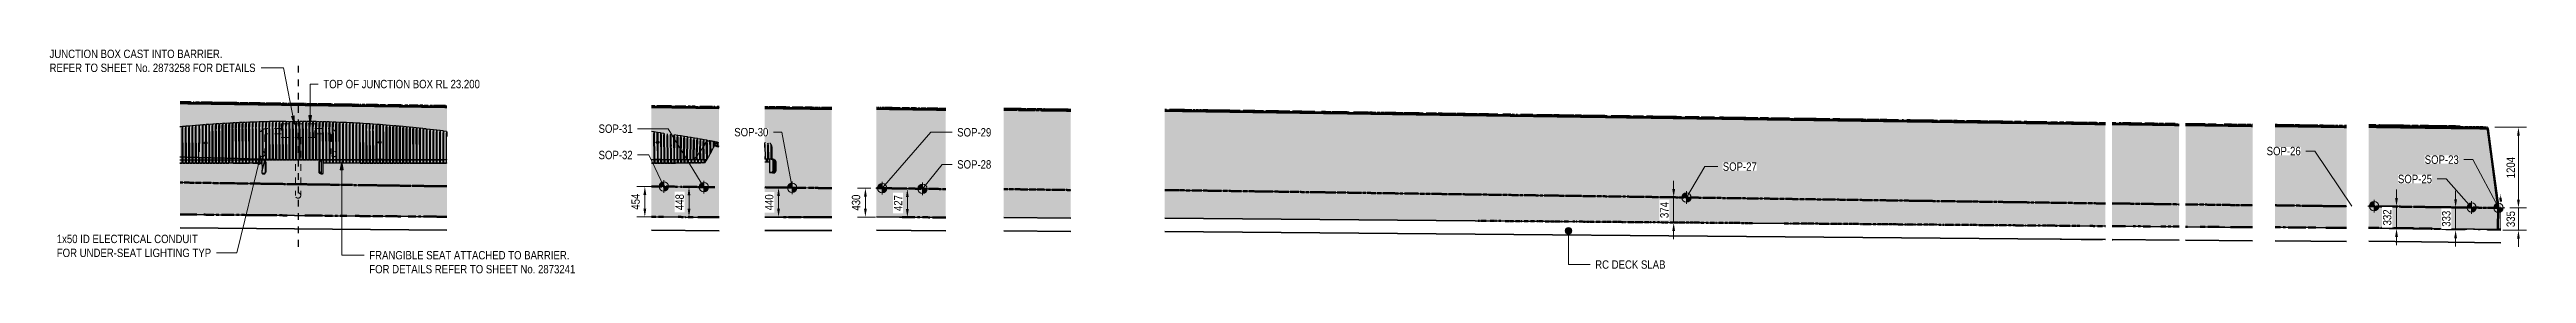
# Model space of a CAD drawing. Header units: metres. Extents: x 0 to 258, y 3 to 25.
# Drawn here: x 83.17 to 120.18, y 20.97 to 24.31 of the extents above; entities that cross this region are included whole.
import ezdxf

# ---------------------------------------------------------------- set-up
doc = ezdxf.new("R2010")
doc.units = ezdxf.units.M
doc.linetypes.add('JacobsCenter', pattern=[0.015, 0.009, -0.0015, 0.003, -0.0015])
doc.linetypes.add('JacobsDash', pattern=[0.0045, 0.003, -0.0015])
doc.layers.get('Defpoints').update_dxf_attribs({"color": 41})
for name, color, linetype, lineweight in [('A-ANNO-DIMS', 7, 'Continuous', 9), ('A-ANNO-NOTE', 7, 'Continuous', 9), ('A-DETL', 7, 'Continuous', 13), ('A-FLOR', 7, 'Continuous', 50), ('A-FLOR-HDLN', 7, 'JacobsDash', 18), ('A-FLOR-PATT', 7, 'Continuous', 50), ('A-GENM', 7, 'Continuous', 35), ('G-ANNO-TEXT', 7, 'Continuous', 9)]:
    doc.layers.add(name, color=color, linetype=linetype, lineweight=lineweight)
doc.styles.add('Arial Narrow_2', font='ARIALN.TTF', dxfattribs={"height": 0.125})
doc.dimstyles.new('Dimension_Standard_O__mm_', dxfattribs={"dimscale": 0.3048, "dimtxt": 0.127929, "dimasz": 0.410105, "dimexe": 0.393701, "dimexo": 0.246063, "dimgap": 0.246063, "dimtad": 1, "dimdec": 0, "dimlfac": 1000, "dimzin": 0, "dimdsep": 46, "dimtxsty": 'Arial Narrow_2', "dimsah": 1, "dimcen": 0.09, "dimaunit": 1, "dimadec": 4, "dimazin": 0, "dimtfac": 1, "dimtdec": 4, "dimtix": 1, "dimtmove": 0, "dimatfit": 3, "dimfxl": 1, "dimtvp": 1, "dimtfill": 1, "dimtolj": 1, "dimtzin": 0, "dimlwd": 18, "dimlwe": 18, "dimarcsym": 2})
doc.dimstyles.new('Dimension_Standard_T__mm_', dxfattribs={"dimscale": 0.3048, "dimtxt": 0.127929, "dimasz": 0.410105, "dimexe": 0.393701, "dimexo": 0.246063, "dimgap": 0.164042, "dimtad": 1, "dimdec": 0, "dimlfac": 1000, "dimzin": 0, "dimdsep": 46, "dimtxsty": 'Arial Narrow_2', "dimsah": 1, "dimcen": 0.09, "dimaunit": 1, "dimadec": 4, "dimazin": 0, "dimtfac": 1, "dimtdec": 4, "dimtix": 1, "dimtmove": 0, "dimatfit": 3, "dimfxl": 1, "dimtvp": 1, "dimtolj": 1, "dimtzin": 0, "dimlwd": 18, "dimlwe": 18, "dimarcsym": 2})

msp = doc.modelspace()

# ---------------------------------------------------------------- texts
at = {"layer": 'G-ANNO-TEXT', "insert": (83.1661, 24.31), "char_height": 0.125, "attachment_point": 1, "style": 'Arial Narrow_2', "bg_fill": 3, "box_fill_scale": 1, "bg_fill_color": 256, "bg_fill_transparency": 0}
msp.add_mtext('JUNCTION BOX CAST INTO BARRIER.', dxfattribs=at)

# ---------------------------------------------------------------- blocks, each defined once
blk = doc.blocks.new('BR08_SEATING_SOUTH 3 - BR08_SEATING_SOUTH 3-5677935-Section 194')
at = {"layer": 'A-GENM', "color": 254, "lineweight": 25, "true_color": 0xd4d4d4}
for p, q in [((-337.909, 23.159), (-337.94, 23.156)), ((-337.908, 22.703), (-337.909, 23.134)), ((-337.901, 23.156), (-337.902, 23.136)), ((-337.902, 23.136), (-337.901, 23.087)), ((-337.859, 23.164), (-337.901, 23.16)), ((-337.901, 23.156), (-337.901, 23.16)), ((-337.901, 23.107), (-337.901, 23.156)), ((-337.9, 22.658), (-337.901, 23.156)), ((-337.901, 23.135), (-337.9, 22.703)), ((-337.901, 23.087), (-337.901, 23.107)), ((-337.901, 23.087), (-337.901, 23.087)), ((-337.858, 22.702), (-337.859, 23.139)), ((-337.851, 23.161), (-337.852, 23.141)), ((-337.852, 23.141), (-337.851, 23.091)), ((-337.809, 23.168), (-337.851, 23.165)), ((-337.851, 23.161), (-337.851, 23.164)), ((-337.851, 23.111), (-337.851, 23.161)), ((-337.85, 22.658), (-337.851, 23.161)), ((-337.851, 23.14), (-337.85, 22.702)), ((-337.851, 23.091), (-337.851, 23.111)), ((-337.851, 23.091), (-337.851, 23.092)), ((-337.808, 22.701), (-337.809, 23.144)), ((-337.801, 23.165), (-337.802, 23.145)), ((-337.802, 23.145), (-337.801, 23.096)), ((-337.759, 23.173), (-337.801, 23.169)), ((-337.801, 23.165), (-337.801, 23.169)), ((-337.801, 23.116), (-337.801, 23.165)), ((-337.8, 22.658), (-337.801, 23.165)), ((-337.801, 23.144), (-337.8, 22.7)), ((-337.801, 23.096), (-337.801, 23.116)), ((-337.801, 23.096), (-337.801, 23.096)), ((-337.758, 22.699), (-337.759, 23.148)), ((-337.751, 23.169), (-337.752, 23.15)), ((-337.752, 23.15), (-337.751, 23.1)), ((-337.709, 23.177), (-337.751, 23.174)), ((-337.751, 23.169), (-337.751, 23.173)), ((-337.751, 23.12), (-337.751, 23.169)), ((-337.75, 22.658), (-337.751, 23.169)), ((-337.751, 23.149), (-337.75, 22.699)), ((-337.751, 23.1), (-337.751, 23.12)), ((-337.751, 23.1), (-337.751, 23.1)), ((-337.708, 22.698), (-337.709, 23.152)), ((-337.701, 23.174), (-337.702, 23.154)), ((-337.702, 23.154), (-337.701, 23.105)), ((-337.659, 23.181), (-337.701, 23.178)), ((-337.701, 23.174), (-337.701, 23.177)), ((-337.701, 23.124), (-337.701, 23.174)), ((-337.701, 23.174), (-337.7, 22.658)), ((-337.7, 22.698), (-337.701, 23.153)), ((-337.701, 23.105), (-337.701, 23.124)), ((-337.701, 23.105), (-337.701, 23.105)), ((-337.659, 23.156), (-337.658, 22.919)), ((-337.651, 23.178), (-337.652, 23.158)), ((-337.652, 23.158), (-337.651, 23.109)), ((-337.609, 23.185), (-337.651, 23.182)), ((-337.651, 23.178), (-337.651, 23.181)), ((-337.651, 23.129), (-337.651, 23.178)), ((-337.65, 22.919), (-337.651, 23.157)), ((-337.651, 23.109), (-337.651, 23.129)), ((-337.651, 23.129), (-337.651, 22.916)), ((-337.651, 23.109), (-337.651, 23.109)), ((-337.609, 23.16), (-337.608, 22.695)), ((-337.601, 23.182), (-337.602, 23.162)), ((-337.602, 23.162), (-337.601, 23.113)), ((-337.559, 23.189), (-337.601, 23.186)), ((-337.601, 23.182), (-337.601, 23.185)), ((-337.601, 23.132), (-337.601, 23.182)), ((-337.601, 23.182), (-337.6, 22.658)), ((-337.601, 23.113), (-337.601, 23.132)), ((-337.601, 23.113), (-337.601, 23.113)), ((-337.6, 22.695), (-337.601, 23.081)), ((-337.559, 23.164), (-337.558, 22.921)), ((-337.551, 23.185), (-337.552, 23.166)), ((-337.552, 23.166), (-337.551, 23.116)), ((-337.509, 23.193), (-337.551, 23.19)), ((-337.551, 23.185), (-337.551, 23.189)), ((-337.551, 23.136), (-337.551, 23.185)), ((-337.551, 23.185), (-337.551, 22.921)), ((-337.55, 22.921), (-337.551, 23.165)), ((-337.551, 23.116), (-337.551, 23.136)), ((-337.551, 23.116), (-337.551, 23.117)), ((-337.509, 23.168), (-337.508, 22.693)), ((-337.501, 23.189), (-337.502, 23.169)), ((-337.502, 23.169), (-337.502, 23.12)), ((-337.502, 23.12), (-337.501, 23.14)), ((-337.502, 23.12), (-337.501, 23.12)), ((-337.459, 23.196), (-337.501, 23.193)), ((-337.501, 23.189), (-337.501, 23.193)), ((-337.501, 23.14), (-337.501, 23.189)), ((-337.5, 22.658), (-337.501, 23.189)), ((-337.501, 23.088), (-337.5, 22.692)), ((-337.458, 22.691), (-337.459, 23.172)), ((-337.451, 23.193), (-337.452, 23.173)), ((-337.452, 23.173), (-337.452, 23.124)), ((-337.452, 23.124), (-337.451, 23.143)), ((-337.452, 23.124), (-337.451, 23.124)), ((-337.409, 23.2), (-337.451, 23.197)), ((-337.451, 23.193), (-337.451, 23.196)), ((-337.451, 23.143), (-337.451, 23.193)), ((-337.45, 22.658), (-337.451, 23.193)), ((-337.451, 23.091), (-337.45, 22.691)), ((-337.408, 22.69), (-337.409, 23.175)), ((-337.401, 23.196), (-337.402, 23.176)), ((-337.402, 23.176), (-337.402, 23.127)), ((-337.402, 23.127), (-337.401, 23.147)), ((-337.402, 23.127), (-337.401, 23.127)), ((-337.359, 23.203), (-337.401, 23.2)), ((-337.401, 23.196), (-337.401, 23.2)), ((-337.401, 23.147), (-337.401, 23.196)), ((-337.4, 22.658), (-337.401, 23.196)), ((-337.401, 23.094), (-337.4, 22.69)), ((-337.358, 22.689), (-337.359, 23.178)), ((-337.351, 23.199), (-337.352, 23.18)), ((-337.352, 23.18), (-337.352, 23.13)), ((-337.352, 23.13), (-337.351, 23.15)), ((-337.352, 23.13), (-337.351, 23.13)), ((-337.309, 23.206), (-337.351, 23.203)), ((-337.351, 23.199), (-337.351, 23.203)), ((-337.351, 23.15), (-337.351, 23.199)), ((-337.35, 22.658), (-337.351, 23.199)), ((-337.351, 23.097), (-337.35, 22.689)), ((-337.308, 22.687), (-337.309, 23.181)), ((-337.301, 23.202), (-337.302, 23.183)), ((-337.302, 23.183), (-337.302, 23.133)), ((-337.302, 23.133), (-337.301, 23.153)), ((-337.302, 23.133), (-337.301, 23.133)), ((-337.259, 23.209), (-337.301, 23.206)), ((-337.301, 23.202), (-337.301, 23.206)), ((-337.301, 23.153), (-337.301, 23.202)), ((-337.3, 22.658), (-337.301, 23.202)), ((-337.301, 23.182), (-337.3, 22.687)), ((-337.258, 22.686), (-337.259, 23.184)), ((-337.251, 23.205), (-337.252, 23.186)), ((-337.252, 23.186), (-337.252, 23.136)), ((-337.252, 23.136), (-337.251, 23.156)), ((-337.252, 23.136), (-337.251, 23.136)), ((-337.209, 23.212), (-337.251, 23.209)), ((-337.251, 23.205), (-337.251, 23.209)), ((-337.251, 23.156), (-337.251, 23.205)), ((-337.25, 22.658), (-337.251, 23.205)), ((-337.251, 23.185), (-337.25, 22.686)), ((-337.208, 22.685), (-337.209, 23.187)), ((-337.201, 23.208), (-337.202, 23.188)), ((-337.202, 23.188), (-337.202, 23.139)), ((-337.202, 23.139), (-337.201, 23.159)), ((-337.202, 23.139), (-337.201, 23.139)), ((-337.159, 23.214), (-337.201, 23.212)), ((-337.201, 23.208), (-337.201, 23.212)), ((-337.201, 23.159), (-337.201, 23.208)), ((-337.2, 22.658), (-337.201, 23.208)), ((-337.201, 23.125), (-337.2, 22.685)), ((-337.158, 22.684), (-337.159, 23.19)), ((-337.151, 23.211), (-337.152, 23.191)), ((-337.152, 23.191), (-337.152, 23.142)), ((-337.152, 23.142), (-337.151, 23.162)), ((-337.152, 23.142), (-337.151, 23.142)), ((-337.109, 23.217), (-337.151, 23.215)), ((-337.151, 23.211), (-337.151, 23.214)), ((-337.151, 23.162), (-337.151, 23.211)), ((-337.15, 22.658), (-337.151, 23.211)), ((-337.151, 23.125), (-337.15, 22.683)), ((-337.108, 22.682), (-337.109, 23.192)), ((-337.101, 23.213), (-337.102, 23.194)), ((-337.102, 23.194), (-337.102, 23.144)), ((-337.102, 23.144), (-337.101, 23.164)), ((-337.102, 23.144), (-337.101, 23.144)), ((-337.059, 23.219), (-337.101, 23.217)), ((-337.101, 23.213), (-337.101, 23.217)), ((-337.101, 23.164), (-337.101, 23.213)), ((-337.1, 22.658), (-337.101, 23.213)), ((-337.101, 23.125), (-337.1, 22.682)), ((-337.058, 22.681), (-337.059, 23.195)), ((-337.051, 23.216), (-337.052, 23.196)), ((-337.052, 23.196), (-337.052, 23.147)), ((-337.052, 23.147), (-337.051, 23.166)), ((-337.052, 23.147), (-337.051, 23.147)), ((-337.009, 23.222), (-337.051, 23.22)), ((-337.051, 23.216), (-337.051, 23.219)), ((-337.051, 23.166), (-337.051, 23.216)), ((-337.05, 22.658), (-337.051, 23.216)), ((-337.051, 23.125), (-337.05, 22.681)), ((-337.008, 22.68), (-337.009, 23.197)), ((-337.001, 23.218), (-337.002, 23.198)), ((-337.002, 23.198), (-337.002, 23.149)), ((-337.002, 23.149), (-337.001, 23.169)), ((-337.002, 23.149), (-337.001, 23.149)), ((-336.959, 23.224), (-337.001, 23.222)), ((-337.001, 23.218), (-337.001, 23.221)), ((-337.001, 23.169), (-337.001, 23.218)), ((-337, 22.658), (-337.001, 23.218)), ((-337.001, 23.125), (-337, 22.68)), ((-336.958, 22.678), (-336.959, 23.199)), ((-336.951, 23.22), (-336.952, 23.2)), ((-336.952, 23.2), (-336.952, 23.151)), ((-336.952, 23.151), (-336.951, 23.171)), ((-336.952, 23.151), (-336.951, 23.151)), ((-336.909, 23.226), (-336.951, 23.224)), ((-336.951, 23.22), (-336.951, 23.224)), ((-336.951, 23.171), (-336.951, 23.22)), ((-336.95, 22.658), (-336.951, 23.22)), ((-336.951, 23.125), (-336.95, 22.678)), ((-336.908, 22.677), (-336.909, 23.201)), ((-336.901, 23.222), (-336.902, 23.202)), ((-336.902, 23.202), (-336.902, 23.153)), ((-336.902, 23.153), (-336.901, 23.173)), ((-336.902, 23.153), (-336.901, 23.153)), ((-336.859, 23.228), (-336.901, 23.226)), ((-336.901, 23.222), (-336.901, 23.225)), ((-336.901, 23.173), (-336.901, 23.222)), ((-336.9, 22.658), (-336.901, 23.222)), ((-336.901, 23.153), (-336.901, 23.153)), ((-336.901, 23.125), (-336.9, 22.677)), ((-336.858, 22.676), (-336.859, 23.203)), ((-336.851, 23.224), (-336.852, 23.204)), ((-336.852, 23.204), (-336.852, 23.155)), ((-336.852, 23.155), (-336.851, 23.174)), ((-336.852, 23.155), (-336.851, 23.155)), ((-336.809, 23.229), (-336.851, 23.228)), ((-336.851, 23.224), (-336.851, 23.227)), ((-336.851, 23.174), (-336.851, 23.224)), ((-336.85, 22.658), (-336.851, 23.224)), ((-336.851, 23.125), (-336.85, 22.676)), ((-336.808, 22.675), (-336.809, 23.205)), ((-336.801, 23.225), (-336.802, 23.206)), ((-336.802, 23.206), (-336.802, 23.157)), ((-336.802, 23.157), (-336.801, 23.176)), ((-336.802, 23.157), (-336.801, 23.157)), ((-336.759, 23.231), (-336.801, 23.229)), ((-336.801, 23.225), (-336.801, 23.229)), ((-336.801, 23.176), (-336.801, 23.225)), ((-336.8, 22.658), (-336.801, 23.225)), ((-336.801, 23.125), (-336.8, 22.674)), ((-336.758, 22.673), (-336.759, 23.206)), ((-336.751, 23.227), (-336.752, 23.207)), ((-336.752, 23.207), (-336.752, 23.158)), ((-336.752, 23.158), (-336.751, 23.178)), ((-336.752, 23.158), (-336.751, 23.158)), ((-336.709, 23.232), (-336.751, 23.231)), ((-336.751, 23.227), (-336.751, 23.23)), ((-336.751, 23.178), (-336.751, 23.227)), ((-336.75, 22.658), (-336.751, 23.227)), ((-336.751, 23.125), (-336.75, 22.673)), ((-336.708, 22.672), (-336.709, 23.208)), ((-336.701, 23.228), (-336.702, 23.209)), ((-336.702, 23.209), (-336.702, 23.16)), ((-336.702, 23.16), (-336.701, 23.179)), ((-336.702, 23.16), (-336.701, 23.16)), ((-336.659, 23.233), (-336.701, 23.232)), ((-336.701, 23.228), (-336.701, 23.232)), ((-336.701, 23.179), (-336.701, 23.228)), ((-336.7, 22.661), (-336.701, 23.228)), ((-336.701, 23.125), (-336.7, 22.672)), ((-336.658, 22.671), (-336.659, 23.209)), ((-336.651, 23.229), (-336.652, 23.21)), ((-336.652, 23.21), (-336.652, 23.161)), ((-336.652, 23.161), (-336.651, 23.18)), ((-336.652, 23.161), (-336.651, 23.161)), ((-336.609, 23.234), (-336.651, 23.234)), ((-336.651, 23.229), (-336.651, 23.233)), ((-336.651, 23.18), (-336.651, 23.229)), ((-336.65, 22.658), (-336.651, 23.229)), ((-336.651, 23.125), (-336.65, 22.671)), ((-336.608, 22.67), (-336.609, 23.21)), ((-336.601, 23.23), (-336.602, 23.211)), ((-336.602, 23.211), (-336.602, 23.162)), ((-336.602, 23.162), (-336.601, 23.181)), ((-336.602, 23.162), (-336.601, 23.162)), ((-336.559, 23.235), (-336.601, 23.235)), ((-336.601, 23.23), (-336.601, 23.234)), ((-336.601, 23.181), (-336.601, 23.23)), ((-336.6, 22.658), (-336.601, 23.23)), ((-336.601, 23.125), (-336.6, 22.669)), ((-336.558, 22.668), (-336.559, 23.211)), ((-336.551, 23.231), (-336.552, 23.212)), ((-336.552, 23.212), (-336.552, 23.163)), ((-336.552, 23.163), (-336.551, 23.182)), ((-336.552, 23.163), (-336.551, 23.163)), ((-336.509, 23.236), (-336.551, 23.236)), ((-336.551, 23.231), (-336.551, 23.235)), ((-336.551, 23.182), (-336.551, 23.231)), ((-336.55, 22.658), (-336.551, 23.231)), ((-336.551, 23.125), (-336.55, 22.668)), ((-336.508, 22.667), (-336.509, 23.212)), ((-336.501, 23.232), (-336.502, 23.213)), ((-336.502, 23.213), (-336.502, 23.164)), ((-336.502, 23.164), (-336.501, 23.183)), ((-336.502, 23.164), (-336.501, 23.164)), ((-336.459, 23.237), (-336.501, 23.236)), ((-336.501, 23.232), (-336.501, 23.236)), ((-336.501, 23.183), (-336.501, 23.232)), ((-336.5, 22.658), (-336.501, 23.232)), ((-336.501, 23.125), (-336.5, 22.667)), ((-336.458, 22.667), (-336.459, 23.212)), ((-336.451, 23.233), (-336.452, 23.214)), ((-336.452, 23.214), (-336.452, 23.164)), ((-336.452, 23.164), (-336.451, 23.184)), ((-336.452, 23.164), (-336.451, 23.164)), ((-336.409, 23.237), (-336.451, 23.237)), ((-336.451, 23.233), (-336.451, 23.237)), ((-336.451, 23.184), (-336.451, 23.233)), ((-336.45, 22.658), (-336.451, 23.233)), ((-336.451, 23.125), (-336.45, 22.667)), ((-336.408, 22.667), (-336.409, 23.213)), ((-336.401, 23.233), (-336.402, 23.214)), ((-336.402, 23.214), (-336.402, 23.165)), ((-336.402, 23.165), (-336.401, 23.184)), ((-336.402, 23.165), (-336.401, 23.165)), ((-336.359, 23.238), (-336.401, 23.238)), ((-336.401, 23.233), (-336.401, 23.237)), ((-336.401, 23.184), (-336.401, 23.233)), ((-336.4, 22.658), (-336.401, 23.233)), ((-336.401, 23.125), (-336.4, 22.667)), ((-336.358, 22.667), (-336.359, 23.213)), ((-336.351, 23.234), (-336.352, 23.215)), ((-336.352, 23.215), (-336.352, 23.165)), ((-336.352, 23.165), (-336.351, 23.185)), ((-336.352, 23.165), (-336.351, 23.165)), ((-336.351, 23.238), (-336.309, 23.238)), ((-336.351, 23.234), (-336.351, 23.237)), ((-336.351, 23.185), (-336.351, 23.234)), ((-336.35, 22.658), (-336.351, 23.234)), ((-336.351, 23.125), (-336.35, 22.667)), ((-336.308, 22.667), (-336.309, 23.214)), ((-336.301, 23.234), (-336.302, 23.215)), ((-336.302, 23.215), (-336.302, 23.166)), ((-336.302, 23.166), (-336.301, 23.185)), ((-336.302, 23.166), (-336.301, 23.166)), ((-336.301, 23.238), (-336.259, 23.238)), ((-336.301, 23.234), (-336.301, 23.238)), ((-336.301, 23.185), (-336.301, 23.234)), ((-336.3, 22.658), (-336.301, 23.234)), ((-336.301, 23.125), (-336.3, 22.667)), ((-336.258, 22.667), (-336.259, 23.214)), ((-336.251, 23.234), (-336.252, 23.215)), ((-336.252, 23.215), (-336.252, 23.166)), ((-336.252, 23.166), (-336.251, 23.185)), ((-336.252, 23.166), (-336.251, 23.166)), ((-336.251, 23.238), (-336.209, 23.238)), ((-336.251, 23.185), (-336.251, 23.234)), ((-336.25, 22.658), (-336.251, 23.234)), ((-336.251, 23.125), (-336.25, 22.667)), ((-336.208, 22.667), (-336.209, 23.214)), ((-336.201, 23.234), (-336.202, 23.215)), ((-336.202, 23.215), (-336.202, 23.166)), ((-336.202, 23.166), (-336.201, 23.185)), ((-336.202, 23.166), (-336.201, 23.166)), ((-336.201, 23.238), (-336.159, 23.238)), ((-336.201, 23.234), (-336.201, 23.237)), ((-336.201, 23.185), (-336.201, 23.234)), ((-336.2, 22.658), (-336.201, 23.234)), ((-336.201, 23.125), (-336.2, 22.667)), ((-336.158, 22.667), (-336.159, 23.213)), ((-336.151, 23.234), (-336.152, 23.215)), ((-336.152, 23.215), (-336.152, 23.165)), ((-336.152, 23.165), (-336.151, 23.185)), ((-336.152, 23.165), (-336.151, 23.165)), ((-336.109, 23.238), (-336.151, 23.238)), ((-336.151, 23.234), (-336.151, 23.237)), ((-336.151, 23.185), (-336.151, 23.234)), ((-336.15, 22.658), (-336.151, 23.234)), ((-336.151, 23.125), (-336.15, 22.667)), ((-336.108, 22.667), (-336.109, 23.213)), ((-336.101, 23.233), (-336.102, 23.214)), ((-336.102, 23.214), (-336.102, 23.165)), ((-336.102, 23.165), (-336.101, 23.184)), ((-336.102, 23.165), (-336.101, 23.165)), ((-336.059, 23.237), (-336.101, 23.238)), ((-336.101, 23.233), (-336.101, 23.237)), ((-336.101, 23.184), (-336.101, 23.233)), ((-336.1, 22.658), (-336.101, 23.233)), ((-336.101, 23.125), (-336.1, 22.667)), ((-336.058, 22.667), (-336.059, 23.213)), ((-336.051, 23.233), (-336.052, 23.214)), ((-336.052, 23.214), (-336.052, 23.165)), ((-336.052, 23.165), (-336.051, 23.184)), ((-336.052, 23.165), (-336.051, 23.165)), ((-336.009, 23.237), (-336.051, 23.237)), ((-336.051, 23.233), (-336.051, 23.237)), ((-336.051, 23.184), (-336.051, 23.233)), ((-336.05, 22.658), (-336.051, 23.233)), ((-336.051, 23.125), (-336.05, 22.667)), ((-336.008, 22.667), (-336.009, 23.212)), ((-336.001, 23.232), (-336.002, 23.213)), ((-336.002, 23.213), (-336.002, 23.164)), ((-336.002, 23.164), (-336.001, 23.183)), ((-336.002, 23.164), (-336.001, 23.164)), ((-335.959, 23.236), (-336.001, 23.236)), ((-336.001, 23.232), (-336.001, 23.236)), ((-336.001, 23.183), (-336.001, 23.232)), ((-336, 22.658), (-336.001, 23.232)), ((-336.001, 23.076), (-336, 22.667)), ((-335.958, 22.667), (-335.959, 23.211)), ((-335.951, 23.231), (-335.952, 23.212)), ((-335.952, 23.212), (-335.952, 23.163)), ((-335.952, 23.163), (-335.951, 23.182)), ((-335.952, 23.163), (-335.951, 23.163)), ((-335.909, 23.235), (-335.951, 23.236)), ((-335.951, 23.231), (-335.951, 23.235)), ((-335.951, 23.182), (-335.951, 23.231)), ((-335.95, 22.658), (-335.951, 23.231)), ((-335.951, 23.075), (-335.95, 22.667)), ((-335.908, 22.667), (-335.909, 23.21)), ((-335.901, 23.23), (-335.902, 23.211)), ((-335.902, 23.211), (-335.902, 23.162)), ((-335.902, 23.162), (-335.901, 23.181)), ((-335.902, 23.162), (-335.901, 23.162)), ((-335.859, 23.234), (-335.901, 23.235)), ((-335.901, 23.23), (-335.901, 23.234)), ((-335.901, 23.181), (-335.901, 23.23)), ((-335.9, 22.658), (-335.901, 23.23)), ((-335.901, 23.074), (-335.9, 22.667)), ((-335.858, 22.667), (-335.859, 23.209)), ((-335.851, 23.229), (-335.852, 23.21)), ((-335.852, 23.21), (-335.852, 23.161)), ((-335.852, 23.161), (-335.851, 23.18)), ((-335.852, 23.161), (-335.851, 23.161)), ((-335.809, 23.233), (-335.851, 23.234)), ((-335.851, 23.229), (-335.851, 23.233)), ((-335.851, 23.18), (-335.851, 23.229)), ((-335.85, 22.658), (-335.851, 23.229)), ((-335.851, 23.074), (-335.85, 22.667)), ((-335.808, 22.667), (-335.809, 23.208)), ((-335.801, 23.228), (-335.802, 23.209)), ((-335.802, 23.209), (-335.802, 23.16)), ((-335.802, 23.16), (-335.801, 23.179)), ((-335.802, 23.16), (-335.801, 23.16)), ((-335.759, 23.231), (-335.801, 23.232)), ((-335.801, 23.228), (-335.801, 23.232)), ((-335.801, 23.179), (-335.801, 23.228)), ((-335.8, 22.661), (-335.801, 23.228)), ((-335.801, 23.073), (-335.8, 22.667)), ((-335.758, 22.667), (-335.759, 23.207)), ((-335.751, 23.227), (-335.752, 23.208)), ((-335.752, 23.208), (-335.752, 23.159)), ((-335.752, 23.159), (-335.751, 23.178)), ((-335.752, 23.159), (-335.751, 23.159)), ((-335.709, 23.23), (-335.751, 23.231)), ((-335.751, 23.227), (-335.751, 23.231)), ((-335.751, 23.178), (-335.751, 23.227)), ((-335.75, 22.658), (-335.751, 23.227)), ((-335.751, 23.072), (-335.75, 22.667)), ((-335.708, 22.667), (-335.709, 23.205)), ((-335.701, 23.225), (-335.702, 23.206)), ((-335.702, 23.206), (-335.702, 23.157)), ((-335.702, 23.157), (-335.701, 23.176)), ((-335.702, 23.157), (-335.701, 23.157)), ((-335.659, 23.228), (-335.701, 23.23)), ((-335.701, 23.225), (-335.701, 23.229)), ((-335.701, 23.176), (-335.701, 23.225)), ((-335.7, 22.658), (-335.701, 23.225)), ((-335.701, 23.071), (-335.7, 22.667)), ((-335.658, 22.667), (-335.659, 23.204)), ((-335.651, 23.224), (-335.652, 23.205)), ((-335.652, 23.205), (-335.652, 23.155)), ((-335.652, 23.155), (-335.651, 23.175)), ((-335.652, 23.155), (-335.651, 23.155)), ((-335.609, 23.226), (-335.651, 23.228)), ((-335.651, 23.224), (-335.651, 23.227)), ((-335.651, 23.175), (-335.651, 23.224)), ((-335.65, 22.658), (-335.651, 23.224)), ((-335.651, 23.203), (-335.651, 23.203)), ((-335.651, 23.069), (-335.65, 22.667)), ((-335.608, 22.667), (-335.609, 23.202)), ((-335.601, 23.222), (-335.602, 23.203)), ((-335.602, 23.203), (-335.602, 23.154)), ((-335.602, 23.154), (-335.601, 23.173)), ((-335.602, 23.154), (-335.601, 23.154)), ((-335.559, 23.224), (-335.601, 23.226)), ((-335.601, 23.222), (-335.601, 23.226)), ((-335.601, 23.173), (-335.601, 23.222)), ((-335.6, 22.658), (-335.601, 23.222)), ((-335.601, 23.202), (-335.6, 22.667)), ((-335.558, 22.667), (-335.559, 23.2)), ((-335.551, 23.22), (-335.552, 23.201)), ((-335.552, 23.201), (-335.552, 23.152)), ((-335.552, 23.152), (-335.551, 23.171)), ((-335.552, 23.152), (-335.551, 23.152)), ((-335.509, 23.222), (-335.551, 23.224)), ((-335.551, 23.22), (-335.551, 23.224)), ((-335.551, 23.171), (-335.551, 23.22)), ((-335.55, 22.658), (-335.551, 23.22)), ((-335.551, 23.2), (-335.55, 22.667)), ((-335.508, 22.667), (-335.509, 23.198)), ((-335.501, 23.218), (-335.502, 23.199)), ((-335.502, 23.199), (-335.502, 23.15)), ((-335.502, 23.15), (-335.501, 23.169)), ((-335.502, 23.15), (-335.501, 23.15)), ((-335.459, 23.22), (-335.501, 23.222)), ((-335.501, 23.218), (-335.501, 23.222)), ((-335.501, 23.169), (-335.501, 23.218)), ((-335.5, 22.658), (-335.501, 23.218)), ((-335.501, 23.198), (-335.5, 22.667)), ((-335.458, 22.667), (-335.459, 23.196)), ((-335.451, 23.216), (-335.452, 23.197)), ((-335.452, 23.197), (-335.452, 23.148)), ((-335.452, 23.148), (-335.451, 23.166)), ((-335.452, 23.148), (-335.451, 23.147)), ((-335.409, 23.218), (-335.451, 23.22)), ((-335.451, 23.216), (-335.451, 23.219)), ((-335.451, 23.166), (-335.451, 23.216)), ((-335.45, 22.658), (-335.451, 23.216)), ((-335.451, 23.195), (-335.45, 22.667)), ((-335.408, 22.667), (-335.409, 23.193)), ((-335.401, 23.213), (-335.402, 23.194)), ((-335.402, 23.194), (-335.402, 23.145)), ((-335.402, 23.145), (-335.401, 23.164)), ((-335.402, 23.145), (-335.401, 23.145)), ((-335.359, 23.215), (-335.401, 23.217)), ((-335.401, 23.213), (-335.401, 23.217)), ((-335.401, 23.164), (-335.401, 23.213)), ((-335.4, 22.658), (-335.401, 23.213)), ((-335.401, 23.193), (-335.4, 22.667)), ((-335.358, 22.667), (-335.359, 23.191)), ((-335.351, 23.211), (-335.352, 23.192)), ((-335.352, 23.192), (-335.352, 23.143)), ((-335.352, 23.143), (-335.351, 23.162)), ((-335.352, 23.143), (-335.351, 23.143)), ((-335.309, 23.213), (-335.351, 23.215)), ((-335.351, 23.211), (-335.351, 23.214)), ((-335.351, 23.162), (-335.351, 23.211)), ((-335.35, 22.658), (-335.351, 23.211)), ((-335.351, 23.191), (-335.35, 22.667)), ((-335.308, 22.667), (-335.309, 23.188)), ((-335.301, 23.208), (-335.302, 23.189)), ((-335.302, 23.189), (-335.302, 23.14)), ((-335.302, 23.14), (-335.301, 23.159)), ((-335.302, 23.14), (-335.301, 23.14)), ((-335.259, 23.21), (-335.301, 23.212)), ((-335.301, 23.208), (-335.301, 23.212)), ((-335.301, 23.159), (-335.301, 23.208)), ((-335.3, 22.658), (-335.301, 23.208)), ((-335.301, 23.188), (-335.3, 22.667)), ((-335.258, 22.667), (-335.259, 23.186)), ((-335.251, 23.205), (-335.252, 23.186)), ((-335.252, 23.186), (-335.252, 23.137)), ((-335.252, 23.137), (-335.251, 23.156)), ((-335.252, 23.137), (-335.251, 23.137)), ((-335.209, 23.207), (-335.251, 23.21)), ((-335.251, 23.205), (-335.251, 23.209)), ((-335.251, 23.156), (-335.251, 23.205)), ((-335.25, 22.658), (-335.251, 23.205)), ((-335.251, 23.185), (-335.25, 22.667)), ((-335.208, 22.667), (-335.209, 23.183)), ((-335.201, 23.202), (-335.202, 23.184)), ((-335.202, 23.184), (-335.202, 23.134)), ((-335.202, 23.134), (-335.201, 23.153)), ((-335.202, 23.134), (-335.201, 23.134)), ((-335.159, 23.204), (-335.201, 23.207)), ((-335.201, 23.202), (-335.201, 23.206)), ((-335.201, 23.153), (-335.201, 23.202)), ((-335.2, 22.658), (-335.201, 23.202)), ((-335.201, 23.182), (-335.2, 22.667)), ((-335.201, 23.134), (-335.201, 23.134)), ((-335.158, 22.667), (-335.159, 23.18)), ((-335.151, 23.199), (-335.152, 23.18)), ((-335.152, 23.18), (-335.152, 23.131)), ((-335.152, 23.131), (-335.151, 23.15)), ((-335.152, 23.131), (-335.151, 23.131)), ((-335.109, 23.201), (-335.151, 23.204)), ((-335.151, 23.199), (-335.151, 23.203)), ((-335.151, 23.15), (-335.151, 23.199)), ((-335.15, 22.658), (-335.151, 23.199)), ((-335.151, 23.097), (-335.15, 22.667)), ((-335.108, 22.667), (-335.109, 23.176)), ((-335.101, 23.196), (-335.102, 23.177)), ((-335.102, 23.177), (-335.102, 23.128)), ((-335.102, 23.128), (-335.101, 23.147)), ((-335.102, 23.128), (-335.101, 23.128)), ((-335.059, 23.197), (-335.101, 23.2)), ((-335.101, 23.196), (-335.101, 23.2)), ((-335.101, 23.147), (-335.101, 23.196)), ((-335.1, 22.658), (-335.101, 23.196)), ((-335.101, 23.094), (-335.1, 22.667)), ((-335.058, 22.667), (-335.059, 23.173)), ((-335.051, 23.193), (-335.052, 23.174)), ((-335.052, 23.174), (-335.052, 23.125)), ((-335.052, 23.125), (-335.051, 23.144)), ((-335.052, 23.125), (-335.051, 23.125)), ((-335.009, 23.194), (-335.051, 23.197)), ((-335.051, 23.193), (-335.051, 23.196)), ((-335.051, 23.144), (-335.051, 23.193)), ((-335.05, 22.658), (-335.051, 23.193)), ((-335.051, 23.091), (-335.05, 22.667)), ((-335.008, 22.667), (-335.009, 23.17)), ((-335.001, 23.189), (-335.002, 23.17)), ((-335.002, 23.17), (-335.002, 23.121)), ((-335.002, 23.121), (-335.001, 23.14)), ((-335.002, 23.121), (-335.001, 23.121)), ((-334.959, 23.19), (-335.001, 23.193)), ((-335.001, 23.189), (-335.001, 23.193)), ((-335.001, 23.14), (-335.001, 23.189)), ((-335.001, 23.189), (-335, 22.658)), ((-335, 22.667), (-335.001, 23.088)), ((-334.958, 22.932), (-334.959, 23.166)), ((-334.951, 23.185), (-334.952, 23.167)), ((-334.952, 23.167), (-334.952, 23.118)), ((-334.952, 23.118), (-334.951, 23.136)), ((-334.952, 23.118), (-334.951, 23.117)), ((-334.909, 23.187), (-334.951, 23.19)), ((-334.951, 23.185), (-334.951, 23.189)), ((-334.951, 23.136), (-334.951, 23.185)), ((-334.951, 22.932), (-334.951, 23.185)), ((-334.951, 23.165), (-334.95, 22.932)), ((-334.909, 23.162), (-334.908, 22.667)), ((-334.901, 23.182), (-334.902, 23.163)), ((-334.902, 23.163), (-334.902, 23.114)), ((-334.902, 23.114), (-334.901, 23.133)), ((-334.902, 23.114), (-334.901, 23.114)), ((-334.859, 23.183), (-334.901, 23.186)), ((-334.901, 23.182), (-334.901, 23.185)), ((-334.901, 23.133), (-334.901, 23.182)), ((-334.9, 22.658), (-334.901, 23.182)), ((-334.901, 23.081), (-334.9, 22.667)), ((-334.858, 22.667), (-334.859, 23.158)), ((-334.851, 23.178), (-334.852, 23.159)), ((-334.852, 23.159), (-334.852, 23.11)), ((-334.852, 23.11), (-334.851, 23.129)), ((-334.852, 23.11), (-334.851, 23.11)), ((-334.809, 23.179), (-334.851, 23.182)), ((-334.851, 23.178), (-334.851, 23.182)), ((-334.851, 23.129), (-334.851, 23.178)), ((-334.85, 22.658), (-334.851, 23.178)), ((-334.851, 23.158), (-334.85, 22.667)), ((-334.808, 22.667), (-334.809, 23.154)), ((-334.801, 23.174), (-334.802, 23.155)), ((-334.802, 23.155), (-334.802, 23.106)), ((-334.802, 23.106), (-334.801, 23.125)), ((-334.802, 23.106), (-334.801, 23.106)), ((-334.759, 23.174), (-334.801, 23.178)), ((-334.801, 23.174), (-334.801, 23.177)), ((-334.801, 23.125), (-334.801, 23.174)), ((-334.8, 22.658), (-334.801, 23.174)), ((-334.801, 23.154), (-334.8, 22.667)), ((-334.758, 22.667), (-334.759, 23.15)), ((-334.751, 23.169), (-334.752, 23.151)), ((-334.752, 23.151), (-334.752, 23.102)), ((-334.752, 23.102), (-334.751, 23.12)), ((-334.752, 23.102), (-334.751, 23.101)), ((-334.709, 23.17), (-334.751, 23.174)), ((-334.751, 23.169), (-334.751, 23.173)), ((-334.751, 23.12), (-334.751, 23.169)), ((-334.75, 22.658), (-334.751, 23.169)), ((-334.751, 23.149), (-334.75, 22.667)), ((-334.708, 22.667), (-334.709, 23.146)), ((-334.701, 23.165), (-334.702, 23.146)), ((-334.702, 23.146), (-334.702, 23.097)), ((-334.702, 23.097), (-334.701, 23.116)), ((-334.702, 23.097), (-334.701, 23.097)), ((-334.659, 23.166), (-334.701, 23.169)), ((-334.701, 23.165), (-334.701, 23.169)), ((-334.701, 23.116), (-334.701, 23.165)), ((-334.7, 22.658), (-334.701, 23.165)), ((-334.701, 23.145), (-334.7, 22.667)), ((-334.658, 22.667), (-334.659, 23.141)), ((-334.651, 23.161), (-334.652, 23.142)), ((-334.652, 23.142), (-334.652, 23.093)), ((-334.652, 23.093), (-334.651, 23.112)), ((-334.652, 23.093), (-334.651, 23.093)), ((-334.609, 23.161), (-334.651, 23.165)), ((-334.651, 23.161), (-334.651, 23.164)), ((-334.651, 23.112), (-334.651, 23.161)), ((-334.65, 22.658), (-334.651, 23.161)), ((-334.651, 23.14), (-334.65, 22.667)), ((-334.608, 22.667), (-334.609, 23.137)), ((-334.601, 23.156), (-334.602, 23.137)), ((-334.602, 23.137), (-334.602, 23.088)), ((-334.602, 23.088), (-334.601, 23.107)), ((-334.602, 23.088), (-334.601, 23.088)), ((-334.559, 23.156), (-334.601, 23.16)), ((-334.601, 23.156), (-334.601, 23.16)), ((-334.601, 23.107), (-334.601, 23.156)), ((-334.6, 22.658), (-334.601, 23.156)), ((-334.601, 23.136), (-334.6, 22.667)), ((-334.558, 22.667), (-334.559, 23.132)), ((-334.551, 23.151), (-334.552, 23.133)), ((-334.552, 23.133), (-334.552, 23.083)), ((-334.552, 23.083), (-334.551, 23.102)), ((-334.552, 23.083), (-334.55, 23.083)), ((-334.509, 23.151), (-334.551, 23.156)), ((-334.551, 23.151), (-334.551, 23.155)), ((-334.551, 23.102), (-334.551, 23.151)), ((-334.55, 22.658), (-334.551, 23.151)), ((-334.551, 23.131), (-334.55, 22.667)), ((-334.508, 22.667), (-334.509, 23.127)), ((-334.501, 23.146), (-334.502, 23.128)), ((-334.502, 23.128), (-334.502, 23.078)), ((-334.502, 23.078), (-334.501, 23.097)), ((-334.502, 23.078), (-334.5, 23.078)), ((-334.459, 23.146), (-334.501, 23.151)), ((-334.501, 23.146), (-334.501, 23.15)), ((-334.501, 23.097), (-334.501, 23.146)), ((-334.5, 22.658), (-334.501, 23.146)), ((-334.501, 23.126), (-334.5, 22.667)), ((-334.458, 22.667), (-334.459, 23.122)), ((-334.451, 23.141), (-334.452, 23.123)), ((-334.452, 23.123), (-334.452, 23.073)), ((-334.452, 23.073), (-334.451, 23.092)), ((-334.452, 23.073), (-334.45, 23.073)), ((-334.409, 23.141), (-334.451, 23.146)), ((-334.451, 23.141), (-334.451, 23.145)), ((-334.451, 23.092), (-334.451, 23.141)), ((-334.45, 22.658), (-334.451, 23.141)), ((-334.451, 23.121), (-334.45, 22.667)), ((-334.408, 22.667), (-334.409, 23.117)), ((-334.401, 23.136), (-334.402, 23.117)), ((-334.402, 23.117), (-334.402, 23.068)), ((-334.402, 23.068), (-334.401, 23.087)), ((-334.402, 23.068), (-334.4, 23.068)), ((-334.359, 23.136), (-334.401, 23.14)), ((-334.401, 23.136), (-334.401, 23.14)), ((-334.401, 23.087), (-334.401, 23.136)), ((-334.4, 22.658), (-334.401, 23.136)), ((-334.401, 23.116), (-334.4, 22.667)), ((-334.358, 22.667), (-334.359, 23.111)), ((-334.351, 23.131), (-334.352, 23.112)), ((-334.352, 23.112), (-334.352, 23.063)), ((-334.352, 23.063), (-334.351, 23.082)), ((-334.352, 23.063), (-334.352, 23.063)), ((-334.352, 23.063), (-334.351, 23.063)), ((-334.309, 23.13), (-334.351, 23.135)), ((-334.351, 23.131), (-334.351, 23.134)), ((-334.351, 23.082), (-334.351, 23.131)), ((-334.35, 22.658), (-334.351, 23.131)), ((-334.351, 23.111), (-334.35, 22.667)), ((-334.308, 22.668), (-334.308, 23.106)), ((-334.301, 23.125), (-334.302, 23.106)), ((-334.302, 23.106), (-334.302, 23.057)), ((-334.302, 23.057), (-334.301, 23.076)), ((-334.302, 23.057), (-334.301, 23.057)), ((-334.259, 23.125), (-334.301, 23.129)), ((-334.301, 23.125), (-334.301, 23.129)), ((-334.301, 23.076), (-334.301, 23.125)), ((-334.3, 22.658), (-334.301, 23.125)), ((-334.3, 23.105), (-334.3, 22.668)), ((-334.258, 22.668), (-334.258, 23.1)), ((-334.251, 23.119), (-334.252, 23.101)), ((-334.252, 23.101), (-334.252, 23.052)), ((-334.252, 23.052), (-334.251, 23.07)), ((-334.252, 23.052), (-334.251, 23.051)), ((-334.209, 23.119), (-334.251, 23.124)), ((-334.251, 23.119), (-334.251, 23.123)), ((-334.251, 23.07), (-334.251, 23.119)), ((-334.25, 22.658), (-334.251, 23.119)), ((-334.25, 23.099), (-334.25, 22.668)), ((-334.208, 22.668), (-334.208, 23.095)), ((-334.201, 23.114), (-334.202, 23.095)), ((-334.202, 23.095), (-334.202, 23.046)), ((-334.202, 23.046), (-334.201, 23.065)), ((-334.202, 23.046), (-334.201, 23.046)), ((-334.159, 23.113), (-334.201, 23.118)), ((-334.201, 23.114), (-334.201, 23.118)), ((-334.201, 23.065), (-334.201, 23.114)), ((-334.2, 22.658), (-334.201, 23.114)), ((-334.2, 23.094), (-334.2, 22.668)), ((-334.158, 22.668), (-334.158, 23.089)), ((-334.151, 23.108), (-334.152, 23.089)), ((-334.152, 23.089), (-334.152, 23.04)), ((-334.152, 23.04), (-334.151, 23.059)), ((-334.152, 23.04), (-334.151, 23.04)), ((-334.109, 23.107), (-334.151, 23.112)), ((-334.151, 23.108), (-334.151, 23.112)), ((-334.151, 23.059), (-334.151, 23.108)), ((-334.151, 22.658), (-334.151, 23.108)), ((-334.15, 23.088), (-334.15, 22.668)), ((-334.108, 22.668), (-334.108, 23.083)), ((-334.101, 23.102), (-334.102, 23.083)), ((-334.102, 23.083), (-334.102, 23.034)), ((-334.102, 23.034), (-334.101, 23.053)), ((-334.102, 23.034), (-334.101, 23.034)), ((-334.059, 23.101), (-334.101, 23.106)), ((-334.101, 23.102), (-334.101, 23.106)), ((-334.101, 23.053), (-334.101, 23.102)), ((-334.1, 22.658), (-334.101, 23.102)), ((-334.1, 23.082), (-334.1, 22.668)), ((-334.058, 22.668), (-334.058, 23.077)), ((-334.051, 23.095), (-334.052, 23.077)), ((-334.052, 23.077), (-334.052, 23.028)), ((-334.052, 23.028), (-334.051, 23.046)), ((-334.052, 23.028), (-334.051, 23.027)), ((-334.009, 23.095), (-334.051, 23.1)), ((-334.051, 23.095), (-334.051, 23.099)), ((-334.051, 23.046), (-334.051, 23.095)), ((-334.05, 22.658), (-334.051, 23.095)), ((-334.05, 23.076), (-334.05, 22.668)), ((-334.008, 22.668), (-334.008, 23.07)), ((-334.001, 23.089), (-334.002, 23.07)), ((-334.002, 23.07), (-334.002, 23.021)), ((-334.002, 23.021), (-334.001, 23.04)), ((-334.002, 23.021), (-334.001, 23.021)), ((-333.959, 23.088), (-334.001, 23.094)), ((-334.001, 23.089), (-334.001, 23.093)), ((-334.001, 23.04), (-334.001, 23.089)), ((-334, 22.658), (-334.001, 23.089)), ((-334, 23.069), (-334, 22.668)), ((-333.958, 22.668), (-333.958, 23.064)), ((-333.951, 23.082), (-333.952, 23.064)), ((-333.952, 23.064), (-333.952, 23.015)), ((-333.952, 23.015), (-333.951, 23.032)), ((-333.952, 23.015), (-333.951, 23.015)), ((-337.94, 22.616), (-337.935, 22.616)), ((-337.935, 22.616), (-337.908, 22.616)), ((-337.908, 22.666), (-337.908, 22.66)), ((-337.908, 22.618), (-337.908, 22.616)), ((-337.9, 22.666), (-337.9, 22.658)), ((-337.9, 22.658), (-337.9, 22.66)), ((-337.9, 22.632), (-337.9, 22.658)), ((-337.9, 22.632), (-337.9, 22.616)), ((-337.9, 22.618), (-337.9, 22.616)), ((-337.9, 22.616), (-337.858, 22.616)), ((-337.858, 22.666), (-337.858, 22.66)), ((-337.858, 22.618), (-337.858, 22.616)), ((-337.85, 22.666), (-337.85, 22.658)), ((-337.85, 22.658), (-337.85, 22.66)), ((-337.85, 22.631), (-337.85, 22.658)), ((-337.85, 22.631), (-337.85, 22.616)), ((-337.85, 22.618), (-337.85, 22.616)), ((-337.85, 22.616), (-337.841, 22.616)), ((-337.841, 22.616), (-337.812, 22.616)), ((-337.812, 22.616), (-337.808, 22.616)), ((-337.808, 22.666), (-337.808, 22.66)), ((-337.808, 22.618), (-337.808, 22.616)), ((-337.8, 22.666), (-337.8, 22.658)), ((-337.8, 22.658), (-337.8, 22.66)), ((-337.8, 22.63), (-337.8, 22.658)), ((-337.8, 22.63), (-337.8, 22.616)), ((-337.8, 22.618), (-337.8, 22.616)), ((-337.8, 22.616), (-337.758, 22.616)), ((-337.758, 22.666), (-337.758, 22.66)), ((-337.758, 22.618), (-337.758, 22.616)), ((-337.75, 22.666), (-337.75, 22.658)), ((-337.75, 22.658), (-337.75, 22.66)), ((-337.75, 22.63), (-337.75, 22.658)), ((-337.75, 22.63), (-337.75, 22.616)), ((-337.75, 22.618), (-337.75, 22.616)), ((-337.75, 22.616), (-337.708, 22.616)), ((-337.708, 22.666), (-337.708, 22.66)), ((-337.708, 22.618), (-337.708, 22.616)), ((-337.7, 22.666), (-337.7, 22.658)), ((-337.7, 22.658), (-337.7, 22.66)), ((-337.7, 22.629), (-337.7, 22.658)), ((-337.7, 22.629), (-337.7, 22.616)), ((-337.7, 22.618), (-337.7, 22.616)), ((-337.7, 22.616), (-337.688, 22.616)), ((-337.688, 22.616), (-337.663, 22.616)), ((-337.663, 22.616), (-337.658, 22.616)), ((-337.658, 22.909), (-337.658, 22.919)), ((-337.658, 22.905), (-337.658, 22.909)), ((-337.658, 22.697), (-337.658, 22.905)), ((-337.658, 22.66), (-337.658, 22.666)), ((-337.658, 22.618), (-337.658, 22.616)), ((-337.651, 22.906), (-337.651, 22.916)), ((-337.651, 22.904), (-337.651, 22.906)), ((-337.651, 22.782), (-337.651, 22.904)), ((-337.65, 22.919), (-337.65, 22.909)), ((-337.65, 22.909), (-337.65, 22.907)), ((-337.65, 22.666), (-337.65, 22.662)), ((-337.65, 22.658), (-337.65, 22.66)), ((-337.65, 22.628), (-337.65, 22.658)), ((-337.65, 22.628), (-337.65, 22.616)), ((-337.65, 22.618), (-337.65, 22.616)), ((-337.65, 22.616), (-337.608, 22.616)), ((-337.608, 22.666), (-337.608, 22.66)), ((-337.608, 22.618), (-337.608, 22.616)), ((-337.6, 22.666), (-337.6, 22.658)), ((-337.6, 22.658), (-337.6, 22.66)), ((-337.6, 22.627), (-337.6, 22.658)), ((-337.6, 22.627), (-337.6, 22.616)), ((-337.6, 22.618), (-337.6, 22.616)), ((-337.6, 22.616), (-337.558, 22.616)), ((-337.575, 22.919), (-337.575, 22.921)), ((-337.575, 22.909), (-337.575, 22.919)), ((-337.575, 22.911), (-337.575, 22.909)), ((-337.558, 22.909), (-337.575, 22.909)), ((-337.558, 22.694), (-337.558, 22.909)), ((-337.558, 22.906), (-337.55, 22.906)), ((-337.558, 22.66), (-337.558, 22.666)), ((-337.558, 22.618), (-337.558, 22.616)), ((-337.55, 22.909), (-337.551, 22.906)), ((-337.55, 22.658), (-337.551, 22.906)), ((-337.533, 22.909), (-337.55, 22.909)), ((-337.55, 22.909), (-337.55, 22.694)), ((-337.55, 22.666), (-337.55, 22.658)), ((-337.55, 22.658), (-337.55, 22.66)), ((-337.55, 22.627), (-337.55, 22.658)), ((-337.55, 22.627), (-337.55, 22.616)), ((-337.55, 22.618), (-337.55, 22.616)), ((-337.55, 22.616), (-337.508, 22.616)), ((-337.533, 22.909), (-337.533, 22.911)), ((-337.508, 22.666), (-337.508, 22.66)), ((-337.508, 22.618), (-337.508, 22.616)), ((-337.5, 22.666), (-337.5, 22.658)), ((-337.5, 22.658), (-337.5, 22.66)), ((-337.5, 22.626), (-337.5, 22.658)), ((-337.5, 22.626), (-337.5, 22.616)), ((-337.5, 22.618), (-337.5, 22.616)), ((-337.5, 22.616), (-337.484, 22.616)), ((-337.484, 22.616), (-337.458, 22.616)), ((-337.458, 22.666), (-337.458, 22.661)), ((-337.458, 22.618), (-337.458, 22.616)), ((-337.45, 22.666), (-337.45, 22.658)), ((-337.45, 22.658), (-337.45, 22.661)), ((-337.45, 22.625), (-337.45, 22.658)), ((-337.45, 22.625), (-337.45, 22.616)), ((-337.45, 22.618), (-337.45, 22.616)), ((-337.45, 22.616), (-337.441, 22.616)), ((-337.441, 22.616), (-337.408, 22.616)), ((-337.408, 22.666), (-337.408, 22.661)), ((-337.408, 22.618), (-337.408, 22.616)), ((-337.4, 22.666), (-337.4, 22.658)), ((-337.4, 22.658), (-337.4, 22.661)), ((-337.4, 22.625), (-337.4, 22.658)), ((-337.4, 22.625), (-337.4, 22.616)), ((-337.4, 22.618), (-337.4, 22.616)), ((-337.4, 22.616), (-337.358, 22.616)), ((-337.358, 22.666), (-337.358, 22.661)), ((-337.358, 22.618), (-337.358, 22.616)), ((-337.35, 22.666), (-337.35, 22.658)), ((-337.35, 22.658), (-337.35, 22.661)), ((-337.35, 22.624), (-337.35, 22.658)), ((-337.35, 22.624), (-337.35, 22.616)), ((-337.35, 22.618), (-337.35, 22.616)), ((-337.35, 22.616), (-337.308, 22.616)), ((-337.308, 22.666), (-337.308, 22.661)), ((-337.308, 22.618), (-337.308, 22.616)), ((-337.3, 22.666), (-337.3, 22.658)), ((-337.3, 22.658), (-337.3, 22.661)), ((-337.3, 22.623), (-337.3, 22.658)), ((-337.3, 22.623), (-337.3, 22.616)), ((-337.3, 22.618), (-337.3, 22.616)), ((-337.3, 22.616), (-337.258, 22.616)), ((-337.258, 22.666), (-337.258, 22.661)), ((-337.258, 22.618), (-337.258, 22.616)), ((-337.25, 22.666), (-337.25, 22.658)), ((-337.25, 22.658), (-337.25, 22.661)), ((-337.25, 22.622), (-337.25, 22.658)), ((-337.25, 22.622), (-337.25, 22.616)), ((-337.25, 22.618), (-337.25, 22.616)), ((-337.25, 22.616), (-337.208, 22.616)), ((-337.208, 22.666), (-337.208, 22.661)), ((-337.208, 22.618), (-337.208, 22.616)), ((-337.2, 22.666), (-337.2, 22.658)), ((-337.2, 22.658), (-337.2, 22.661)), ((-337.2, 22.622), (-337.2, 22.658)), ((-337.2, 22.616), (-337.2, 22.622)), ((-337.2, 22.618), (-337.2, 22.616)), ((-337.158, 22.616), (-337.2, 22.616)), ((-337.158, 22.666), (-337.158, 22.661)), ((-337.158, 22.619), (-337.158, 22.616)), ((-337.15, 22.666), (-337.15, 22.658)), ((-337.15, 22.661), (-337.15, 22.658)), ((-337.15, 22.621), (-337.15, 22.658)), ((-337.15, 22.621), (-337.15, 22.616)), ((-337.15, 22.619), (-337.15, 22.616)), ((-337.15, 22.616), (-337.127, 22.616)), ((-337.127, 22.616), (-337.108, 22.616)), ((-337.108, 22.666), (-337.108, 22.661)), ((-337.108, 22.619), (-337.108, 22.616)), ((-337.1, 22.666), (-337.1, 22.658)), ((-337.1, 22.661), (-337.1, 22.658)), ((-337.1, 22.62), (-337.1, 22.658)), ((-337.1, 22.62), (-337.1, 22.616)), ((-337.1, 22.619), (-337.1, 22.616)), ((-337.1, 22.616), (-337.058, 22.616)), ((-337.058, 22.667), (-337.058, 22.661)), ((-337.058, 22.619), (-337.058, 22.616)), ((-337.05, 22.667), (-337.05, 22.658)), ((-337.05, 22.661), (-337.05, 22.658)), ((-337.05, 22.619), (-337.05, 22.658)), ((-337.05, 22.619), (-337.05, 22.616)), ((-337.05, 22.619), (-337.05, 22.616)), ((-337.05, 22.616), (-337.008, 22.616)), ((-337.008, 22.667), (-337.008, 22.661)), ((-337.008, 22.619), (-337.008, 22.616)), ((-337, 22.667), (-337, 22.658)), ((-337, 22.661), (-337, 22.658)), ((-337, 22.619), (-337, 22.658)), ((-337, 22.619), (-337, 22.616)), ((-337, 22.619), (-337, 22.616)), ((-337, 22.616), (-336.958, 22.616)), ((-336.958, 22.667), (-336.958, 22.661)), ((-336.958, 22.619), (-336.958, 22.616)), ((-336.95, 22.667), (-336.95, 22.658)), ((-336.95, 22.661), (-336.95, 22.658)), ((-336.95, 22.618), (-336.95, 22.658)), ((-336.95, 22.619), (-336.95, 22.616)), ((-336.95, 22.618), (-336.95, 22.616)), ((-336.95, 22.616), (-336.949, 22.616)), ((-336.949, 22.616), (-336.947, 22.616)), ((-336.947, 22.616), (-336.908, 22.616)), ((-336.908, 22.667), (-336.908, 22.661)), ((-336.908, 22.619), (-336.908, 22.616)), ((-336.9, 22.667), (-336.9, 22.658)), ((-336.9, 22.661), (-336.9, 22.658)), ((-336.9, 22.618), (-336.9, 22.658)), ((-336.9, 22.619), (-336.9, 22.616)), ((-336.9, 22.616), (-336.9, 22.618)), ((-336.899, 22.616), (-336.9, 22.616)), ((-336.897, 22.616), (-336.899, 22.616)), ((-336.858, 22.616), (-336.897, 22.616)), ((-336.858, 22.667), (-336.858, 22.661)), ((-336.858, 22.619), (-336.858, 22.616)), ((-336.85, 22.667), (-336.85, 22.658)), ((-336.85, 22.661), (-336.85, 22.658)), ((-336.85, 22.617), (-336.85, 22.658)), ((-336.85, 22.619), (-336.85, 22.616)), ((-336.85, 22.617), (-336.85, 22.616)), ((-336.85, 22.616), (-336.83, 22.616)), ((-336.83, 22.616), (-336.809, 22.616)), ((-336.809, 22.616), (-336.808, 22.616)), ((-336.808, 22.667), (-336.808, 22.661)), ((-336.808, 22.619), (-336.808, 22.616)), ((-336.8, 22.667), (-336.8, 22.658)), ((-336.8, 22.661), (-336.8, 22.658)), ((-336.8, 22.616), (-336.8, 22.658)), ((-336.8, 22.619), (-336.8, 22.616)), ((-336.8, 22.616), (-336.758, 22.616)), ((-336.758, 22.667), (-336.758, 22.661)), ((-336.758, 22.619), (-336.758, 22.616)), ((-336.75, 22.667), (-336.75, 22.658)), ((-336.75, 22.661), (-336.75, 22.658)), ((-336.75, 22.616), (-336.75, 22.658)), ((-336.75, 22.619), (-336.75, 22.616)), ((-336.75, 22.616), (-336.715, 22.616)), ((-336.708, 22.667), (-336.708, 22.661)), ((-336.7, 22.667), (-336.7, 22.661)), ((-336.686, 22.659), (-336.687, 22.66)), ((-336.658, 22.658), (-336.682, 22.658)), ((-336.673, 22.654), (-336.678, 22.656)), ((-336.662, 22.49), (-336.662, 22.63)), ((-336.658, 22.667), (-336.658, 22.658)), ((-336.658, 22.628), (-336.658, 22.488)), ((-336.657, 22.632), (-336.657, 22.634)), ((-336.656, 22.487), (-336.657, 22.627)), ((-336.656, 22.625), (-336.656, 22.485)), ((-336.65, 22.667), (-336.65, 22.658)), ((-336.608, 22.658), (-336.65, 22.658)), ((-336.608, 22.667), (-336.608, 22.658)), ((-336.6, 22.667), (-336.6, 22.658)), ((-336.558, 22.658), (-336.6, 22.658)), ((-336.558, 22.667), (-336.558, 22.658)), ((-336.55, 22.667), (-336.55, 22.658)), ((-336.508, 22.658), (-336.55, 22.658)), ((-336.512, 22.667), (-336.508, 22.667)), ((-336.508, 22.667), (-336.508, 22.658)), ((-336.5, 22.667), (-336.458, 22.667)), ((-336.5, 22.667), (-336.5, 22.658)), ((-336.458, 22.658), (-336.5, 22.658)), ((-336.458, 22.667), (-336.458, 22.658)), ((-336.45, 22.667), (-336.408, 22.667)), ((-336.45, 22.667), (-336.45, 22.658)), ((-336.408, 22.658), (-336.45, 22.658)), ((-336.408, 22.667), (-336.408, 22.658)), ((-336.4, 22.667), (-336.358, 22.667)), ((-336.4, 22.667), (-336.4, 22.658)), ((-336.358, 22.658), (-336.4, 22.658)), ((-336.358, 22.667), (-336.358, 22.658)), ((-336.35, 22.667), (-336.308, 22.667)), ((-336.35, 22.667), (-336.35, 22.658)), ((-336.308, 22.658), (-336.35, 22.658)), ((-336.308, 22.667), (-336.308, 22.658)), ((-336.3, 22.667), (-336.258, 22.667)), ((-336.3, 22.667), (-336.3, 22.658)), ((-336.258, 22.658), (-336.3, 22.658)), ((-336.258, 22.667), (-336.258, 22.658)), ((-336.25, 22.667), (-336.208, 22.667)), ((-336.25, 22.667), (-336.25, 22.658)), ((-336.208, 22.658), (-336.25, 22.658)), ((-336.208, 22.667), (-336.208, 22.658)), ((-336.2, 22.667), (-336.158, 22.667)), ((-336.2, 22.667), (-336.2, 22.658)), ((-336.158, 22.658), (-336.2, 22.658)), ((-336.158, 22.667), (-336.158, 22.658)), ((-336.15, 22.667), (-336.108, 22.667)), ((-336.15, 22.667), (-336.15, 22.658)), ((-336.108, 22.658), (-336.15, 22.658)), ((-336.108, 22.667), (-336.108, 22.658)), ((-336.1, 22.667), (-336.058, 22.667)), ((-336.1, 22.667), (-336.1, 22.658)), ((-336.058, 22.658), (-336.1, 22.658)), ((-336.058, 22.667), (-336.058, 22.658)), ((-336.05, 22.667), (-336.008, 22.667)), ((-336.05, 22.667), (-336.05, 22.658)), ((-336.008, 22.658), (-336.05, 22.658)), ((-336.008, 22.667), (-336.008, 22.658)), ((-336, 22.667), (-335.958, 22.667)), ((-336, 22.667), (-336, 22.658)), ((-335.958, 22.658), (-336, 22.658)), ((-335.958, 22.667), (-335.958, 22.658)), ((-335.95, 22.667), (-335.908, 22.667)), ((-335.95, 22.667), (-335.95, 22.658)), ((-335.908, 22.658), (-335.95, 22.658)), ((-335.908, 22.667), (-335.908, 22.658)), ((-335.9, 22.667), (-335.858, 22.667)), ((-335.9, 22.667), (-335.9, 22.658)), ((-335.858, 22.658), (-335.9, 22.658)), ((-335.861, 22.625), (-335.861, 22.485)), ((-335.859, 22.634), (-335.86, 22.627)), ((-335.86, 22.487), (-335.86, 22.627)), ((-335.859, 22.628), (-335.859, 22.488)), ((-335.858, 22.667), (-335.858, 22.658)), ((-335.856, 22.643), (-335.857, 22.64)), ((-335.852, 22.637), (-335.853, 22.63)), ((-335.853, 22.49), (-335.853, 22.63)), ((-335.85, 22.667), (-335.808, 22.667)), ((-335.85, 22.667), (-335.85, 22.658)), ((-335.834, 22.658), (-335.85, 22.658)), ((-335.835, 22.658), (-335.841, 22.655)), ((-335.829, 22.659), (-335.825, 22.66)), ((-335.828, 22.66), (-335.828, 22.66)), ((-335.808, 22.667), (-335.808, 22.661)), ((-335.8, 22.667), (-335.758, 22.667)), ((-335.8, 22.667), (-335.8, 22.661)), ((-335.758, 22.616), (-335.8, 22.616)), ((-335.758, 22.667), (-335.758, 22.661)), ((-335.758, 22.619), (-335.758, 22.616)), ((-335.75, 22.667), (-335.708, 22.667)), ((-335.75, 22.667), (-335.75, 22.658)), ((-335.75, 22.658), (-335.75, 22.661)), ((-335.75, 22.616), (-335.75, 22.658)), ((-335.75, 22.619), (-335.75, 22.616)), ((-335.708, 22.616), (-335.75, 22.616)), ((-335.708, 22.667), (-335.708, 22.661)), ((-335.708, 22.619), (-335.708, 22.616)), ((-335.7, 22.667), (-335.658, 22.667)), ((-335.7, 22.667), (-335.7, 22.658)), ((-335.7, 22.658), (-335.7, 22.661)), ((-335.7, 22.616), (-335.7, 22.658)), ((-335.7, 22.619), (-335.7, 22.616)), ((-335.658, 22.616), (-335.7, 22.616)), ((-335.658, 22.667), (-335.658, 22.661)), ((-335.658, 22.619), (-335.658, 22.616)), ((-335.65, 22.667), (-335.608, 22.667)), ((-335.65, 22.667), (-335.65, 22.658)), ((-335.65, 22.658), (-335.65, 22.661)), ((-335.65, 22.616), (-335.65, 22.658)), ((-335.65, 22.619), (-335.65, 22.616)), ((-335.608, 22.616), (-335.65, 22.616)), ((-335.608, 22.667), (-335.608, 22.661)), ((-335.608, 22.619), (-335.608, 22.616)), ((-335.6, 22.667), (-335.558, 22.667)), ((-335.6, 22.667), (-335.6, 22.658)), ((-335.6, 22.658), (-335.6, 22.661)), ((-335.6, 22.616), (-335.6, 22.658)), ((-335.6, 22.619), (-335.6, 22.616)), ((-335.558, 22.616), (-335.6, 22.616)), ((-335.558, 22.667), (-335.558, 22.661)), ((-335.558, 22.619), (-335.558, 22.616)), ((-335.55, 22.667), (-335.508, 22.667)), ((-335.55, 22.667), (-335.55, 22.658)), ((-335.55, 22.658), (-335.55, 22.661)), ((-335.55, 22.616), (-335.55, 22.658)), ((-335.55, 22.619), (-335.55, 22.616)), ((-335.508, 22.616), (-335.55, 22.616)), ((-335.508, 22.667), (-335.508, 22.661)), ((-335.508, 22.619), (-335.508, 22.616)), ((-335.5, 22.667), (-335.458, 22.667)), ((-335.5, 22.667), (-335.5, 22.658)), ((-335.5, 22.658), (-335.5, 22.661)), ((-335.5, 22.616), (-335.5, 22.658)), ((-335.5, 22.619), (-335.5, 22.616)), ((-335.458, 22.616), (-335.5, 22.616)), ((-335.458, 22.667), (-335.458, 22.661)), ((-335.458, 22.619), (-335.458, 22.616)), ((-335.45, 22.667), (-335.408, 22.667)), ((-335.45, 22.667), (-335.45, 22.658)), ((-335.45, 22.658), (-335.45, 22.661)), ((-335.45, 22.616), (-335.45, 22.658)), ((-335.45, 22.619), (-335.45, 22.616)), ((-335.408, 22.616), (-335.45, 22.616)), ((-335.408, 22.667), (-335.408, 22.661)), ((-335.408, 22.619), (-335.408, 22.616)), ((-335.4, 22.667), (-335.358, 22.667)), ((-335.4, 22.667), (-335.4, 22.658)), ((-335.4, 22.658), (-335.4, 22.661)), ((-335.4, 22.616), (-335.4, 22.658)), ((-335.4, 22.619), (-335.4, 22.616)), ((-335.358, 22.616), (-335.4, 22.616)), ((-335.358, 22.667), (-335.358, 22.661)), ((-335.358, 22.619), (-335.358, 22.616)), ((-335.35, 22.667), (-335.308, 22.667)), ((-335.35, 22.667), (-335.35, 22.658)), ((-335.35, 22.658), (-335.35, 22.661)), ((-335.35, 22.616), (-335.35, 22.658)), ((-335.35, 22.619), (-335.35, 22.616)), ((-335.308, 22.616), (-335.35, 22.616)), ((-335.308, 22.667), (-335.308, 22.661)), ((-335.308, 22.619), (-335.308, 22.616)), ((-335.3, 22.667), (-335.258, 22.667)), ((-335.3, 22.667), (-335.3, 22.658)), ((-335.3, 22.658), (-335.3, 22.661)), ((-335.3, 22.616), (-335.3, 22.658)), ((-335.3, 22.619), (-335.3, 22.616)), ((-335.258, 22.616), (-335.3, 22.616)), ((-335.258, 22.667), (-335.258, 22.661)), ((-335.258, 22.619), (-335.258, 22.616)), ((-335.25, 22.667), (-335.208, 22.667)), ((-335.25, 22.667), (-335.25, 22.658)), ((-335.25, 22.658), (-335.25, 22.661)), ((-335.25, 22.616), (-335.25, 22.658)), ((-335.25, 22.619), (-335.25, 22.616)), ((-335.25, 22.616), (-335.208, 22.616)), ((-335.208, 22.667), (-335.208, 22.661)), ((-335.208, 22.619), (-335.208, 22.616)), ((-335.2, 22.667), (-335.158, 22.667)), ((-335.2, 22.667), (-335.2, 22.658)), ((-335.2, 22.658), (-335.2, 22.661)), ((-335.2, 22.616), (-335.2, 22.658)), ((-335.2, 22.619), (-335.2, 22.616)), ((-335.2, 22.616), (-335.158, 22.616)), ((-335.158, 22.667), (-335.158, 22.661)), ((-335.158, 22.619), (-335.158, 22.616)), ((-335.15, 22.667), (-335.108, 22.667)), ((-335.15, 22.667), (-335.15, 22.658)), ((-335.15, 22.658), (-335.15, 22.661)), ((-335.15, 22.616), (-335.15, 22.658)), ((-335.15, 22.619), (-335.15, 22.616)), ((-335.15, 22.616), (-335.108, 22.616)), ((-335.108, 22.667), (-335.108, 22.661)), ((-335.108, 22.619), (-335.108, 22.616)), ((-335.1, 22.667), (-335.058, 22.667)), ((-335.1, 22.667), (-335.1, 22.658)), ((-335.1, 22.658), (-335.1, 22.661)), ((-335.1, 22.616), (-335.1, 22.658)), ((-335.1, 22.619), (-335.1, 22.616)), ((-335.1, 22.616), (-335.058, 22.616)), ((-335.058, 22.667), (-335.058, 22.661)), ((-335.058, 22.619), (-335.058, 22.616)), ((-335.05, 22.667), (-335.008, 22.667)), ((-335.05, 22.667), (-335.05, 22.658)), ((-335.05, 22.658), (-335.05, 22.661)), ((-335.05, 22.616), (-335.05, 22.658)), ((-335.05, 22.619), (-335.05, 22.616)), ((-335.05, 22.616), (-335.008, 22.616)), ((-335.008, 22.667), (-335.008, 22.661)), ((-335.008, 22.619), (-335.008, 22.616)), ((-334.958, 22.667), (-335, 22.667)), ((-335, 22.667), (-335, 22.658)), ((-335, 22.658), (-335, 22.661)), ((-335, 22.616), (-335, 22.658)), ((-335, 22.619), (-335, 22.616)), ((-335, 22.616), (-334.958, 22.616)), ((-334.975, 22.928), (-334.975, 22.932)), ((-334.975, 22.918), (-334.975, 22.928)), ((-334.975, 22.922), (-334.975, 22.918)), ((-334.975, 22.918), (-334.958, 22.918)), ((-334.958, 22.918), (-334.958, 22.667)), ((-334.958, 22.915), (-334.951, 22.915)), ((-334.958, 22.667), (-334.958, 22.661)), ((-334.958, 22.619), (-334.958, 22.616)), ((-334.95, 22.918), (-334.951, 22.915)), ((-334.951, 22.915), (-334.95, 22.658)), ((-334.95, 22.667), (-334.95, 22.918)), ((-334.95, 22.918), (-334.933, 22.918)), ((-334.908, 22.667), (-334.95, 22.667)), ((-334.95, 22.667), (-334.95, 22.658)), ((-334.95, 22.658), (-334.95, 22.661)), ((-334.95, 22.616), (-334.95, 22.658)), ((-334.95, 22.619), (-334.95, 22.616)), ((-334.95, 22.616), (-334.908, 22.616)), ((-334.933, 22.918), (-334.933, 22.922)), ((-334.908, 22.667), (-334.908, 22.661)), ((-334.908, 22.619), (-334.908, 22.616)), ((-334.9, 22.667), (-334.858, 22.667)), ((-334.9, 22.667), (-334.9, 22.658)), ((-334.9, 22.658), (-334.9, 22.661)), ((-334.9, 22.616), (-334.9, 22.658)), ((-334.9, 22.619), (-334.9, 22.616)), ((-334.9, 22.616), (-334.858, 22.616)), ((-334.858, 22.667), (-334.858, 22.661)), ((-334.858, 22.619), (-334.858, 22.616)), ((-334.85, 22.667), (-334.808, 22.667)), ((-334.85, 22.667), (-334.85, 22.658)), ((-334.85, 22.658), (-334.85, 22.661)), ((-334.85, 22.616), (-334.85, 22.658)), ((-334.85, 22.619), (-334.85, 22.616)), ((-334.85, 22.616), (-334.808, 22.616)), ((-334.808, 22.667), (-334.808, 22.661)), ((-334.808, 22.619), (-334.808, 22.616)), ((-334.8, 22.667), (-334.758, 22.667)), ((-334.8, 22.667), (-334.8, 22.658)), ((-334.8, 22.658), (-334.8, 22.661)), ((-334.8, 22.616), (-334.8, 22.658)), ((-334.8, 22.619), (-334.8, 22.616)), ((-334.8, 22.616), (-334.758, 22.616)), ((-334.758, 22.667), (-334.758, 22.661)), ((-334.758, 22.619), (-334.758, 22.616)), ((-334.75, 22.667), (-334.708, 22.667)), ((-334.75, 22.667), (-334.75, 22.658)), ((-334.75, 22.658), (-334.75, 22.661)), ((-334.75, 22.616), (-334.75, 22.658)), ((-334.75, 22.619), (-334.75, 22.616)), ((-334.75, 22.616), (-334.708, 22.616)), ((-334.708, 22.667), (-334.708, 22.661)), ((-334.708, 22.619), (-334.708, 22.616)), ((-334.7, 22.667), (-334.658, 22.667)), ((-334.7, 22.667), (-334.7, 22.658)), ((-334.7, 22.658), (-334.7, 22.661)), ((-334.7, 22.616), (-334.7, 22.658)), ((-334.7, 22.619), (-334.7, 22.616)), ((-334.7, 22.616), (-334.658, 22.616)), ((-334.658, 22.667), (-334.658, 22.661)), ((-334.658, 22.619), (-334.658, 22.616)), ((-334.65, 22.667), (-334.608, 22.667)), ((-334.65, 22.667), (-334.65, 22.658)), ((-334.65, 22.658), (-334.65, 22.661)), ((-334.65, 22.616), (-334.65, 22.658)), ((-334.65, 22.619), (-334.65, 22.616)), ((-334.65, 22.616), (-334.608, 22.616)), ((-334.608, 22.667), (-334.608, 22.661)), ((-334.608, 22.619), (-334.608, 22.616)), ((-334.6, 22.667), (-334.558, 22.667)), ((-334.6, 22.667), (-334.6, 22.658)), ((-334.6, 22.658), (-334.6, 22.661)), ((-334.6, 22.616), (-334.6, 22.658)), ((-334.6, 22.619), (-334.6, 22.616)), ((-334.6, 22.616), (-334.558, 22.616)), ((-334.558, 22.667), (-334.558, 22.661)), ((-334.558, 22.619), (-334.558, 22.616)), ((-334.55, 22.667), (-334.508, 22.667)), ((-334.55, 22.667), (-334.55, 22.658)), ((-334.55, 22.658), (-334.55, 22.661)), ((-334.55, 22.616), (-334.55, 22.658)), ((-334.55, 22.619), (-334.55, 22.616)), ((-334.55, 22.616), (-334.508, 22.616)), ((-334.508, 22.667), (-334.508, 22.661)), ((-334.508, 22.619), (-334.508, 22.616)), ((-334.5, 22.667), (-334.458, 22.667)), ((-334.5, 22.667), (-334.5, 22.658)), ((-334.5, 22.658), (-334.5, 22.661)), ((-334.5, 22.616), (-334.5, 22.658)), ((-334.5, 22.619), (-334.5, 22.616)), ((-334.5, 22.616), (-334.458, 22.616)), ((-334.458, 22.667), (-334.458, 22.661)), ((-334.458, 22.619), (-334.458, 22.616)), ((-334.45, 22.667), (-334.408, 22.667)), ((-334.45, 22.667), (-334.45, 22.658)), ((-334.45, 22.658), (-334.45, 22.661)), ((-334.45, 22.616), (-334.45, 22.658)), ((-334.45, 22.619), (-334.45, 22.616)), ((-334.45, 22.616), (-334.408, 22.616)), ((-334.408, 22.667), (-334.408, 22.661)), ((-334.408, 22.619), (-334.408, 22.616)), ((-334.4, 22.667), (-334.358, 22.667)), ((-334.4, 22.667), (-334.4, 22.658)), ((-334.4, 22.658), (-334.4, 22.661)), ((-334.4, 22.616), (-334.4, 22.658)), ((-334.4, 22.619), (-334.4, 22.616)), ((-334.4, 22.616), (-334.358, 22.616)), ((-334.358, 22.667), (-334.358, 22.661)), ((-334.358, 22.619), (-334.358, 22.616)), ((-334.35, 22.667), (-334.308, 22.668)), ((-334.35, 22.667), (-334.35, 22.658)), ((-334.35, 22.658), (-334.35, 22.661)), ((-334.35, 22.616), (-334.35, 22.658)), ((-334.35, 22.619), (-334.35, 22.616)), ((-334.35, 22.616), (-334.308, 22.616)), ((-334.308, 22.668), (-334.308, 22.661)), ((-334.308, 22.619), (-334.308, 22.616)), ((-334.3, 22.668), (-334.258, 22.668)), ((-334.3, 22.668), (-334.3, 22.658)), ((-334.3, 22.658), (-334.3, 22.661)), ((-334.3, 22.616), (-334.3, 22.658)), ((-334.3, 22.619), (-334.3, 22.616)), ((-334.3, 22.616), (-334.258, 22.616)), ((-334.258, 22.668), (-334.258, 22.661)), ((-334.258, 22.619), (-334.258, 22.616)), ((-334.25, 22.668), (-334.208, 22.668)), ((-334.25, 22.668), (-334.25, 22.658)), ((-334.25, 22.658), (-334.25, 22.661)), ((-334.25, 22.616), (-334.25, 22.658)), ((-334.25, 22.619), (-334.25, 22.616)), ((-334.25, 22.616), (-334.208, 22.616)), ((-334.208, 22.668), (-334.208, 22.661)), ((-334.208, 22.619), (-334.208, 22.616)), ((-334.2, 22.668), (-334.158, 22.668)), ((-334.2, 22.668), (-334.2, 22.658)), ((-334.2, 22.658), (-334.2, 22.661)), ((-334.2, 22.616), (-334.2, 22.658)), ((-334.2, 22.619), (-334.2, 22.616)), ((-334.2, 22.616), (-334.158, 22.616)), ((-334.158, 22.668), (-334.158, 22.661)), ((-334.158, 22.619), (-334.158, 22.616)), ((-334.15, 22.668), (-334.108, 22.668)), ((-334.15, 22.668), (-334.151, 22.658)), ((-334.151, 22.658), (-334.15, 22.661)), ((-334.15, 22.616), (-334.151, 22.658)), ((-334.15, 22.619), (-334.15, 22.616)), ((-334.15, 22.616), (-334.108, 22.616)), ((-334.108, 22.668), (-334.108, 22.661)), ((-334.108, 22.619), (-334.108, 22.616)), ((-334.1, 22.668), (-334.058, 22.668)), ((-334.1, 22.668), (-334.1, 22.658)), ((-334.1, 22.658), (-334.1, 22.661)), ((-334.1, 22.616), (-334.1, 22.658)), ((-334.1, 22.619), (-334.1, 22.616)), ((-334.1, 22.616), (-334.058, 22.616)), ((-334.058, 22.668), (-334.058, 22.661)), ((-334.058, 22.619), (-334.058, 22.616)), ((-334.05, 22.668), (-334.008, 22.668)), ((-334.05, 22.668), (-334.05, 22.658)), ((-334.05, 22.658), (-334.05, 22.661)), ((-334.05, 22.616), (-334.05, 22.658)), ((-334.05, 22.619), (-334.05, 22.616)), ((-334.05, 22.616), (-334.008, 22.616)), ((-334.008, 22.668), (-334.008, 22.661)), ((-334.008, 22.619), (-334.008, 22.616)), ((-334, 22.668), (-333.958, 22.668)), ((-334, 22.668), (-334, 22.658)), ((-334, 22.658), (-334, 22.661)), ((-334, 22.616), (-334, 22.658)), ((-334, 22.619), (-334, 22.616)), ((-334, 22.616), (-333.958, 22.616)), ((-333.958, 22.668), (-333.958, 22.662)), ((-333.958, 22.619), (-333.958, 22.616)), ((-336.712, 22.46), (-336.712, 22.51)), ((-336.707, 22.458), (-336.712, 22.46)), ((-336.712, 22.46), (-336.692, 22.46)), ((-336.687, 22.458), (-336.707, 22.458)), ((-336.706, 22.455), (-336.706, 22.457)), ((-336.706, 22.457), (-336.686, 22.457)), ((-336.686, 22.455), (-336.706, 22.455)), ((-335.86, 22.487), (-335.859, 22.481)), ((-335.853, 22.49), (-335.852, 22.484)), ((-335.837, 22.458), (-335.83, 22.457)), ((-335.831, 22.455), (-335.811, 22.455)), ((-335.83, 22.461), (-335.823, 22.46)), ((-335.83, 22.457), (-335.81, 22.457)), ((-335.829, 22.458), (-335.809, 22.458)), ((-335.823, 22.46), (-335.803, 22.46)), ((-335.821, 22.461), (-335.802, 22.461)), ((-335.81, 22.457), (-335.811, 22.455)), ((-335.803, 22.46), (-335.809, 22.458)), ((-335.8, 22.461), (-335.802, 22.461))]:
    blk.add_line(p, q, dxfattribs=at)
at = {"layer": 'A-GENM', "color": 7, "lineweight": 25, "true_color": 0xefefef}
for p, q in [((-337.94, 22.666), (-337.908, 22.666)), ((-337.908, 22.66), (-337.94, 22.66)), ((-337.94, 22.618), (-337.908, 22.618)), ((-337.908, 22.618), (-337.908, 22.66)), ((-337.9, 22.666), (-337.858, 22.666)), ((-337.858, 22.66), (-337.9, 22.66)), ((-337.9, 22.66), (-337.9, 22.618)), ((-337.9, 22.618), (-337.858, 22.618)), ((-337.858, 22.618), (-337.858, 22.66)), ((-337.85, 22.666), (-337.808, 22.666)), ((-337.808, 22.66), (-337.85, 22.66)), ((-337.85, 22.66), (-337.85, 22.618)), ((-337.85, 22.618), (-337.808, 22.618)), ((-337.808, 22.618), (-337.808, 22.66)), ((-337.8, 22.666), (-337.758, 22.666)), ((-337.758, 22.66), (-337.8, 22.66)), ((-337.8, 22.66), (-337.8, 22.618)), ((-337.8, 22.618), (-337.758, 22.618)), ((-337.758, 22.618), (-337.758, 22.66)), ((-337.75, 22.666), (-337.708, 22.666)), ((-337.708, 22.66), (-337.75, 22.66)), ((-337.75, 22.66), (-337.75, 22.618)), ((-337.75, 22.618), (-337.708, 22.618)), ((-337.708, 22.618), (-337.708, 22.66)), ((-337.7, 22.666), (-337.658, 22.666)), ((-337.658, 22.66), (-337.7, 22.66)), ((-337.7, 22.66), (-337.7, 22.618)), ((-337.7, 22.618), (-337.658, 22.618)), ((-337.658, 22.666), (-337.658, 22.697)), ((-337.658, 22.618), (-337.658, 22.66)), ((-337.65, 22.696), (-337.65, 22.666)), ((-337.65, 22.666), (-337.608, 22.666)), ((-337.608, 22.66), (-337.65, 22.66)), ((-337.65, 22.66), (-337.65, 22.618)), ((-337.65, 22.618), (-337.608, 22.618)), ((-337.608, 22.618), (-337.608, 22.66)), ((-337.6, 22.666), (-337.558, 22.666)), ((-337.558, 22.66), (-337.6, 22.66)), ((-337.6, 22.66), (-337.6, 22.618)), ((-337.6, 22.618), (-337.558, 22.618)), ((-337.533, 22.921), (-337.575, 22.921)), ((-337.575, 22.921), (-337.575, 22.911)), ((-337.575, 22.911), (-337.533, 22.911)), ((-337.558, 22.618), (-337.558, 22.66)), ((-337.55, 22.666), (-337.508, 22.666)), ((-337.508, 22.66), (-337.55, 22.66)), ((-337.55, 22.66), (-337.55, 22.618)), ((-337.55, 22.618), (-337.508, 22.618)), ((-337.533, 22.911), (-337.533, 22.921)), ((-337.508, 22.618), (-337.508, 22.66)), ((-337.5, 22.666), (-337.458, 22.666)), ((-337.458, 22.661), (-337.5, 22.66)), ((-337.5, 22.66), (-337.5, 22.618)), ((-337.5, 22.618), (-337.458, 22.618)), ((-337.458, 22.618), (-337.458, 22.661)), ((-337.45, 22.666), (-337.408, 22.666)), ((-337.408, 22.661), (-337.45, 22.661)), ((-337.45, 22.661), (-337.45, 22.618)), ((-337.45, 22.618), (-337.408, 22.618)), ((-337.408, 22.618), (-337.408, 22.661)), ((-337.4, 22.666), (-337.358, 22.666)), ((-337.358, 22.661), (-337.4, 22.661)), ((-337.4, 22.661), (-337.4, 22.618)), ((-337.4, 22.618), (-337.358, 22.618)), ((-337.358, 22.618), (-337.358, 22.661)), ((-337.35, 22.666), (-337.308, 22.666)), ((-337.308, 22.661), (-337.35, 22.661)), ((-337.35, 22.661), (-337.35, 22.618)), ((-337.35, 22.618), (-337.308, 22.618)), ((-337.308, 22.618), (-337.308, 22.661)), ((-337.3, 22.666), (-337.258, 22.666)), ((-337.258, 22.661), (-337.3, 22.661)), ((-337.3, 22.661), (-337.3, 22.618)), ((-337.3, 22.618), (-337.258, 22.618)), ((-337.258, 22.618), (-337.258, 22.661)), ((-337.25, 22.666), (-337.208, 22.666)), ((-337.208, 22.661), (-337.25, 22.661)), ((-337.25, 22.661), (-337.25, 22.618)), ((-337.25, 22.618), (-337.208, 22.618)), ((-337.208, 22.618), (-337.208, 22.661)), ((-337.2, 22.666), (-337.158, 22.666)), ((-337.158, 22.661), (-337.2, 22.661)), ((-337.2, 22.661), (-337.2, 22.618)), ((-337.2, 22.618), (-337.158, 22.619)), ((-337.158, 22.619), (-337.158, 22.661)), ((-337.15, 22.666), (-337.108, 22.666)), ((-337.108, 22.661), (-337.15, 22.661)), ((-337.15, 22.661), (-337.15, 22.619)), ((-337.15, 22.619), (-337.108, 22.619)), ((-337.108, 22.619), (-337.108, 22.661)), ((-337.1, 22.666), (-337.058, 22.667)), ((-337.058, 22.661), (-337.1, 22.661)), ((-337.1, 22.661), (-337.1, 22.619)), ((-337.1, 22.619), (-337.058, 22.619)), ((-337.058, 22.619), (-337.058, 22.661)), ((-337.05, 22.667), (-337.008, 22.667)), ((-337.008, 22.661), (-337.05, 22.661)), ((-337.05, 22.661), (-337.05, 22.619)), ((-337.05, 22.619), (-337.008, 22.619)), ((-337.008, 22.619), (-337.008, 22.661)), ((-337, 22.667), (-336.958, 22.667)), ((-336.958, 22.661), (-337, 22.661)), ((-337, 22.661), (-337, 22.619)), ((-337, 22.619), (-336.958, 22.619)), ((-336.958, 22.619), (-336.958, 22.661)), ((-336.95, 22.667), (-336.908, 22.667)), ((-336.908, 22.661), (-336.95, 22.661)), ((-336.95, 22.661), (-336.95, 22.619)), ((-336.95, 22.619), (-336.908, 22.619)), ((-336.908, 22.619), (-336.908, 22.661)), ((-336.9, 22.667), (-336.858, 22.667)), ((-336.858, 22.661), (-336.9, 22.661)), ((-336.9, 22.661), (-336.9, 22.619)), ((-336.9, 22.619), (-336.858, 22.619)), ((-336.858, 22.619), (-336.858, 22.661)), ((-336.85, 22.667), (-336.808, 22.667)), ((-336.808, 22.661), (-336.85, 22.661)), ((-336.85, 22.661), (-336.85, 22.619)), ((-336.85, 22.619), (-336.808, 22.619)), ((-336.808, 22.619), (-336.808, 22.661)), ((-336.8, 22.667), (-336.758, 22.667)), ((-336.758, 22.661), (-336.8, 22.661)), ((-336.8, 22.661), (-336.8, 22.619)), ((-336.8, 22.619), (-336.758, 22.619)), ((-336.758, 22.619), (-336.758, 22.661)), ((-336.75, 22.667), (-336.708, 22.667)), ((-336.718, 22.661), (-336.75, 22.661)), ((-336.75, 22.661), (-336.75, 22.619)), ((-336.75, 22.619), (-336.717, 22.619)), ((-336.715, 22.661), (-336.714, 22.504)), ((-336.695, 22.661), (-336.715, 22.661)), ((-336.714, 22.504), (-336.673, 22.652)), ((-336.7, 22.667), (-336.658, 22.667)), ((-336.65, 22.667), (-336.608, 22.667)), ((-336.6, 22.667), (-336.558, 22.667)), ((-336.558, 22.667), (-336.558, 22.668)), ((-336.55, 22.668), (-336.55, 22.667)), ((-336.55, 22.667), (-336.512, 22.667)), ((-335.829, 22.659), (-335.829, 22.462)), ((-335.8, 22.661), (-335.821, 22.661)), ((-335.8, 22.461), (-335.8, 22.661)), ((-335.758, 22.661), (-335.798, 22.661)), ((-335.798, 22.661), (-335.798, 22.619)), ((-335.798, 22.619), (-335.758, 22.619)), ((-335.758, 22.619), (-335.758, 22.661)), ((-335.708, 22.661), (-335.75, 22.661)), ((-335.75, 22.661), (-335.75, 22.619)), ((-335.75, 22.619), (-335.708, 22.619)), ((-335.708, 22.619), (-335.708, 22.661)), ((-335.658, 22.661), (-335.7, 22.661)), ((-335.7, 22.661), (-335.7, 22.619)), ((-335.7, 22.619), (-335.658, 22.619)), ((-335.658, 22.619), (-335.658, 22.661)), ((-335.608, 22.661), (-335.65, 22.661)), ((-335.65, 22.661), (-335.65, 22.619)), ((-335.65, 22.619), (-335.608, 22.619)), ((-335.608, 22.619), (-335.608, 22.661)), ((-335.558, 22.661), (-335.6, 22.661)), ((-335.6, 22.661), (-335.6, 22.619)), ((-335.6, 22.619), (-335.558, 22.619)), ((-335.558, 22.619), (-335.558, 22.661)), ((-335.508, 22.661), (-335.55, 22.661)), ((-335.55, 22.661), (-335.55, 22.619)), ((-335.55, 22.619), (-335.508, 22.619)), ((-335.508, 22.619), (-335.508, 22.661)), ((-335.458, 22.661), (-335.5, 22.661)), ((-335.5, 22.661), (-335.5, 22.619)), ((-335.5, 22.619), (-335.458, 22.619)), ((-335.458, 22.619), (-335.458, 22.661)), ((-335.408, 22.661), (-335.45, 22.661)), ((-335.45, 22.661), (-335.45, 22.619)), ((-335.45, 22.619), (-335.408, 22.619)), ((-335.408, 22.619), (-335.408, 22.661)), ((-335.358, 22.661), (-335.4, 22.661)), ((-335.4, 22.661), (-335.4, 22.619)), ((-335.4, 22.619), (-335.358, 22.619)), ((-335.358, 22.619), (-335.358, 22.661)), ((-335.308, 22.661), (-335.35, 22.661)), ((-335.35, 22.661), (-335.35, 22.619)), ((-335.35, 22.619), (-335.308, 22.619)), ((-335.308, 22.619), (-335.308, 22.661)), ((-335.258, 22.661), (-335.3, 22.661)), ((-335.3, 22.661), (-335.3, 22.619)), ((-335.3, 22.619), (-335.258, 22.619)), ((-335.258, 22.619), (-335.258, 22.661)), ((-335.208, 22.661), (-335.25, 22.661)), ((-335.25, 22.661), (-335.25, 22.619)), ((-335.25, 22.619), (-335.208, 22.619)), ((-335.208, 22.619), (-335.208, 22.661)), ((-335.158, 22.661), (-335.2, 22.661)), ((-335.2, 22.661), (-335.2, 22.619)), ((-335.2, 22.619), (-335.158, 22.619)), ((-335.158, 22.619), (-335.158, 22.661)), ((-335.108, 22.661), (-335.15, 22.661)), ((-335.15, 22.661), (-335.15, 22.619)), ((-335.15, 22.619), (-335.108, 22.619)), ((-335.108, 22.619), (-335.108, 22.661)), ((-335.058, 22.661), (-335.1, 22.661)), ((-335.1, 22.661), (-335.1, 22.619)), ((-335.1, 22.619), (-335.058, 22.619)), ((-335.058, 22.619), (-335.058, 22.661)), ((-335.008, 22.661), (-335.05, 22.661)), ((-335.05, 22.661), (-335.05, 22.619)), ((-335.05, 22.619), (-335.008, 22.619)), ((-335.008, 22.619), (-335.008, 22.661)), ((-334.958, 22.661), (-335, 22.661)), ((-335, 22.661), (-335, 22.619)), ((-335, 22.619), (-334.958, 22.619)), ((-334.933, 22.932), (-334.975, 22.932)), ((-334.975, 22.932), (-334.975, 22.922)), ((-334.975, 22.922), (-334.933, 22.922)), ((-334.958, 22.619), (-334.958, 22.661)), ((-334.908, 22.661), (-334.95, 22.661)), ((-334.95, 22.661), (-334.95, 22.619)), ((-334.95, 22.619), (-334.908, 22.619)), ((-334.933, 22.922), (-334.933, 22.932)), ((-334.908, 22.619), (-334.908, 22.661)), ((-334.858, 22.661), (-334.9, 22.661)), ((-334.9, 22.661), (-334.9, 22.619)), ((-334.9, 22.619), (-334.858, 22.619)), ((-334.858, 22.619), (-334.858, 22.661)), ((-334.808, 22.661), (-334.85, 22.661)), ((-334.85, 22.661), (-334.85, 22.619)), ((-334.85, 22.619), (-334.808, 22.619)), ((-334.808, 22.619), (-334.808, 22.661)), ((-334.758, 22.661), (-334.8, 22.661)), ((-334.8, 22.661), (-334.8, 22.619)), ((-334.8, 22.619), (-334.758, 22.619)), ((-334.758, 22.619), (-334.758, 22.661)), ((-334.708, 22.661), (-334.75, 22.661)), ((-334.75, 22.661), (-334.75, 22.619)), ((-334.75, 22.619), (-334.708, 22.619)), ((-334.708, 22.619), (-334.708, 22.661)), ((-334.658, 22.661), (-334.7, 22.661)), ((-334.7, 22.661), (-334.7, 22.619)), ((-334.7, 22.619), (-334.658, 22.619)), ((-334.658, 22.619), (-334.658, 22.661)), ((-334.608, 22.661), (-334.65, 22.661)), ((-334.65, 22.661), (-334.65, 22.619)), ((-334.65, 22.619), (-334.608, 22.619)), ((-334.608, 22.619), (-334.608, 22.661)), ((-334.558, 22.661), (-334.6, 22.661)), ((-334.6, 22.661), (-334.6, 22.619)), ((-334.6, 22.619), (-334.558, 22.619)), ((-334.558, 22.619), (-334.558, 22.661)), ((-334.508, 22.661), (-334.55, 22.661)), ((-334.55, 22.661), (-334.55, 22.619)), ((-334.55, 22.619), (-334.508, 22.619)), ((-334.508, 22.619), (-334.508, 22.661)), ((-334.458, 22.661), (-334.5, 22.661)), ((-334.5, 22.661), (-334.5, 22.619)), ((-334.5, 22.619), (-334.458, 22.619)), ((-334.458, 22.619), (-334.458, 22.661)), ((-334.408, 22.661), (-334.45, 22.661)), ((-334.45, 22.661), (-334.45, 22.619)), ((-334.45, 22.619), (-334.408, 22.619)), ((-334.408, 22.619), (-334.408, 22.661)), ((-334.358, 22.661), (-334.4, 22.661)), ((-334.4, 22.661), (-334.4, 22.619)), ((-334.4, 22.619), (-334.358, 22.619)), ((-334.358, 22.619), (-334.358, 22.661)), ((-334.308, 22.661), (-334.35, 22.661)), ((-334.35, 22.661), (-334.35, 22.619)), ((-334.35, 22.619), (-334.308, 22.619)), ((-334.308, 22.619), (-334.308, 22.661)), ((-334.258, 22.661), (-334.3, 22.661)), ((-334.3, 22.661), (-334.3, 22.619)), ((-334.3, 22.619), (-334.258, 22.619)), ((-334.258, 22.619), (-334.258, 22.661)), ((-334.208, 22.661), (-334.25, 22.661)), ((-334.25, 22.661), (-334.25, 22.619)), ((-334.25, 22.619), (-334.208, 22.619)), ((-334.208, 22.619), (-334.208, 22.661)), ((-334.158, 22.661), (-334.2, 22.661)), ((-334.2, 22.661), (-334.2, 22.619)), ((-334.2, 22.619), (-334.158, 22.619)), ((-334.158, 22.619), (-334.158, 22.661)), ((-334.108, 22.661), (-334.15, 22.661)), ((-334.15, 22.661), (-334.15, 22.619)), ((-334.15, 22.619), (-334.108, 22.619)), ((-334.108, 22.619), (-334.108, 22.661)), ((-334.058, 22.661), (-334.1, 22.661)), ((-334.1, 22.661), (-334.1, 22.619)), ((-334.1, 22.619), (-334.058, 22.619)), ((-334.058, 22.619), (-334.058, 22.661)), ((-334.008, 22.661), (-334.05, 22.661)), ((-334.05, 22.661), (-334.05, 22.619)), ((-334.05, 22.619), (-334.008, 22.619)), ((-334.008, 22.619), (-334.008, 22.661)), ((-333.958, 22.662), (-334, 22.661)), ((-334, 22.661), (-334, 22.619)), ((-334, 22.619), (-333.958, 22.619)), ((-333.958, 22.619), (-333.958, 22.662)), ((-335.821, 22.461), (-335.8, 22.461))]:
    blk.add_line(p, q, dxfattribs=at)
at = {"layer": 'A-GENM', "color": 7, "lineweight": 25, "true_color": 0xefefef, "flags": 128}
for points in [[(-337.908, 22.703), (-337.929, 22.704), (-337.94, 22.704)], [(-337.908, 22.666), (-337.908, 22.684), (-337.908, 22.703)], [(-337.858, 22.702), (-337.879, 22.702), (-337.9, 22.703)], [(-337.9, 22.703), (-337.9, 22.684), (-337.9, 22.666)], [(-337.858, 22.666), (-337.858, 22.684), (-337.858, 22.702)], [(-337.808, 22.701), (-337.829, 22.701), (-337.85, 22.702)], [(-337.85, 22.702), (-337.85, 22.684), (-337.85, 22.666)], [(-337.808, 22.666), (-337.808, 22.683), (-337.808, 22.701)], [(-337.758, 22.699), (-337.779, 22.7), (-337.8, 22.7)], [(-337.8, 22.7), (-337.8, 22.683), (-337.8, 22.666)], [(-337.758, 22.666), (-337.758, 22.683), (-337.758, 22.699)], [(-337.708, 22.698), (-337.729, 22.698), (-337.75, 22.699)], [(-337.75, 22.699), (-337.75, 22.682), (-337.75, 22.666)], [(-337.708, 22.666), (-337.708, 22.682), (-337.708, 22.698)], [(-337.658, 22.697), (-337.679, 22.697), (-337.7, 22.698)], [(-337.7, 22.698), (-337.7, 22.682), (-337.7, 22.666)], [(-337.608, 22.695), (-337.629, 22.696), (-337.65, 22.696)], [(-337.608, 22.666), (-337.608, 22.681), (-337.608, 22.695)], [(-337.558, 22.694), (-337.579, 22.695), (-337.6, 22.695)], [(-337.6, 22.695), (-337.6, 22.681), (-337.6, 22.666)], [(-337.558, 22.666), (-337.558, 22.68), (-337.558, 22.694)], [(-337.508, 22.693), (-337.529, 22.693), (-337.55, 22.694)], [(-337.55, 22.694), (-337.55, 22.68), (-337.55, 22.666)], [(-337.508, 22.666), (-337.508, 22.679), (-337.508, 22.693)], [(-337.458, 22.691), (-337.479, 22.692), (-337.5, 22.692)], [(-337.5, 22.692), (-337.5, 22.679), (-337.5, 22.666)], [(-337.458, 22.666), (-337.458, 22.679), (-337.458, 22.691)], [(-337.408, 22.69), (-337.429, 22.691), (-337.45, 22.691)], [(-337.45, 22.691), (-337.45, 22.679), (-337.45, 22.666)], [(-337.408, 22.666), (-337.408, 22.678), (-337.408, 22.69)], [(-337.358, 22.689), (-337.379, 22.689), (-337.4, 22.69)], [(-337.4, 22.69), (-337.4, 22.678), (-337.4, 22.666)], [(-337.358, 22.666), (-337.358, 22.677), (-337.358, 22.689)], [(-337.308, 22.687), (-337.329, 22.688), (-337.35, 22.689)], [(-337.35, 22.689), (-337.35, 22.677), (-337.35, 22.666)], [(-337.308, 22.666), (-337.308, 22.677), (-337.308, 22.687)], [(-337.258, 22.686), (-337.279, 22.687), (-337.3, 22.687)], [(-337.3, 22.687), (-337.3, 22.677), (-337.3, 22.666)], [(-337.258, 22.666), (-337.258, 22.676), (-337.258, 22.686)], [(-337.208, 22.685), (-337.229, 22.685), (-337.25, 22.686)], [(-337.25, 22.686), (-337.25, 22.676), (-337.25, 22.666)], [(-337.208, 22.666), (-337.208, 22.676), (-337.208, 22.685)], [(-337.158, 22.684), (-337.179, 22.684), (-337.2, 22.685)], [(-337.2, 22.685), (-337.2, 22.676), (-337.2, 22.666)], [(-337.158, 22.666), (-337.158, 22.675), (-337.158, 22.684)], [(-337.108, 22.682), (-337.129, 22.683), (-337.15, 22.683)], [(-337.15, 22.683), (-337.15, 22.675), (-337.15, 22.666)], [(-337.108, 22.666), (-337.108, 22.674), (-337.108, 22.682)], [(-337.058, 22.681), (-337.079, 22.682), (-337.1, 22.682)], [(-337.1, 22.682), (-337.1, 22.674), (-337.1, 22.666)], [(-337.058, 22.667), (-337.058, 22.674), (-337.058, 22.681)], [(-337.008, 22.68), (-337.029, 22.68), (-337.05, 22.681)], [(-337.05, 22.681), (-337.05, 22.674), (-337.05, 22.667)], [(-337.008, 22.667), (-337.008, 22.673), (-337.008, 22.68)], [(-336.958, 22.678), (-336.979, 22.679), (-337, 22.68)], [(-337, 22.68), (-337, 22.673), (-337, 22.667)], [(-336.958, 22.667), (-336.958, 22.673), (-336.958, 22.678)], [(-336.908, 22.677), (-336.929, 22.678), (-336.95, 22.678)], [(-336.95, 22.678), (-336.95, 22.672), (-336.95, 22.667)], [(-336.908, 22.667), (-336.908, 22.672), (-336.908, 22.677)], [(-336.858, 22.676), (-336.879, 22.676), (-336.9, 22.677)], [(-336.9, 22.677), (-336.9, 22.672), (-336.9, 22.667)], [(-336.858, 22.667), (-336.858, 22.671), (-336.858, 22.676)], [(-336.808, 22.675), (-336.829, 22.675), (-336.85, 22.676)], [(-336.85, 22.676), (-336.85, 22.671), (-336.85, 22.667)], [(-336.808, 22.667), (-336.808, 22.671), (-336.808, 22.675)], [(-336.758, 22.673), (-336.779, 22.674), (-336.8, 22.674)], [(-336.8, 22.674), (-336.8, 22.671), (-336.8, 22.667)], [(-336.758, 22.667), (-336.758, 22.67), (-336.758, 22.673)], [(-336.708, 22.672), (-336.729, 22.673), (-336.75, 22.673)], [(-336.75, 22.673), (-336.75, 22.67), (-336.75, 22.667)], [(-336.717, 22.619), (-336.718, 22.64), (-336.718, 22.661)], [(-336.708, 22.667), (-336.708, 22.669), (-336.708, 22.672)], [(-336.658, 22.671), (-336.679, 22.671), (-336.7, 22.672)], [(-336.7, 22.672), (-336.7, 22.669), (-336.7, 22.667)], [(-336.673, 22.652), (-336.678, 22.655), (-336.683, 22.658), (-336.689, 22.66), (-336.695, 22.661)], [(-336.658, 22.667), (-336.658, 22.669), (-336.658, 22.671)], [(-336.608, 22.67), (-336.629, 22.67), (-336.65, 22.671)], [(-336.65, 22.671), (-336.65, 22.669), (-336.65, 22.667)], [(-336.608, 22.667), (-336.608, 22.668), (-336.608, 22.67)], [(-336.558, 22.668), (-336.579, 22.669), (-336.6, 22.669)], [(-336.6, 22.669), (-336.6, 22.668), (-336.6, 22.667)], [(-336.512, 22.667), (-336.531, 22.668), (-336.55, 22.668)], [(-335.821, 22.661), (-335.825, 22.66), (-335.829, 22.659)], [(-335.829, 22.462), (-335.825, 22.461), (-335.821, 22.461)]]:
    blk.add_lwpolyline(points, dxfattribs=at)
at = {"layer": 'A-GENM', "color": 254, "lineweight": 25, "true_color": 0xd4d4d4, "flags": 128}
for points in [[(-335.861, 22.625), (-335.861, 22.631), (-335.858, 22.638), (-335.856, 22.643)], [(-335.842, 22.655), (-335.843, 22.654), (-335.849, 22.651), (-335.853, 22.646), (-335.857, 22.64), (-335.859, 22.634)], [(-335.859, 22.628), (-335.858, 22.634), (-335.856, 22.641), (-335.852, 22.646), (-335.847, 22.651), (-335.842, 22.655), (-335.841, 22.655)], [(-335.847, 22.649), (-335.85, 22.643), (-335.852, 22.637)], [(-335.829, 22.66), (-335.83, 22.659), (-335.836, 22.657), (-335.842, 22.654), (-335.847, 22.649)], [(-335.8, 22.66), (-335.799, 22.661), (-335.798, 22.661)], [(-335.798, 22.619), (-335.799, 22.618), (-335.8, 22.618)], [(-335.831, 22.455), (-335.838, 22.456), (-335.844, 22.458), (-335.85, 22.461), (-335.855, 22.466), (-335.858, 22.472), (-335.861, 22.478), (-335.861, 22.485)], [(-335.829, 22.458), (-335.835, 22.458), (-335.842, 22.461), (-335.847, 22.464), (-335.852, 22.469), (-335.856, 22.475), (-335.858, 22.481), (-335.859, 22.488)], [(-335.859, 22.481), (-335.857, 22.474), (-335.853, 22.469)], [(-335.853, 22.469), (-335.849, 22.464), (-335.843, 22.46), (-335.837, 22.458)], [(-335.852, 22.484), (-335.85, 22.477), (-335.847, 22.471)], [(-335.847, 22.471), (-335.842, 22.467), (-335.836, 22.463), (-335.83, 22.461)], [(-335.821, 22.461), (-335.825, 22.461), (-335.829, 22.462)]]:
    blk.add_lwpolyline(points, dxfattribs=at)
at = {"layer": 'A-GENM', "color": 254, "lineweight": 25, "true_color": 0xd4d4d4}
for centre, major_axis, ratio, start_param, end_param in [((-337.209, 22.655), (0.5, 0), 0.058059, 0.163103, 0.192872), ((-337.209, 22.613), (0.5, 0), 0.058059, 0.156921, 0.187895), ((-336.694, 22.63), (0.008, 0.0289), 0.976937, 5.759003, 6.358669), ((-336.692, 22.63), (0.0142, 0.0264), 0.992514, 5.207787, 6.548921), ((-336.688, 22.627), (0.0142, 0.0264), 0.992514, 5.207787, 6.283173), ((-336.687, 22.627), (0.029, 0.0075), 0.9982, 6.030377, 7.077574), ((-336.686, 22.624), (0.029, 0.0075), 0.9982, 6.030377, 6.292176), ((-336.692, 22.49), (0.0142, 0.0264), 0.992514, 3.636991, 5.207787), ((-336.687, 22.488), (0.0142, 0.0264), 0.992514, 3.636991, 5.207787), ((-336.686, 22.487), (0.029, 0.0075), 0.9982, 4.45958, 6.030377), ((-336.686, 22.485), (0.029, 0.0075), 0.9982, 4.45958, 6.030377)]:
    blk.add_ellipse(centre, major_axis=major_axis, ratio=ratio, start_param=start_param, end_param=end_param, dxfattribs=at)
for points, knots in [([(-337.909, 23.159), (-337.909, 23.159), (-337.909, 23.159), (-337.909, 23.159), (-337.909, 23.158), (-337.909, 23.156), (-337.909, 23.154), (-337.909, 23.151), (-337.909, 23.149), (-337.909, 23.146), (-337.909, 23.141), (-337.909, 23.137), (-337.909, 23.134)], [0, 0, 0, 0, 0.166667, 0.25, 0.333333, 0.416667, 0.5, 0.583333, 0.666667, 0.75, 0.833333, 1, 1, 1, 1]), ([(-337.901, 23.135), (-337.901, 23.138), (-337.901, 23.142), (-337.901, 23.146), (-337.901, 23.149), (-337.901, 23.152), (-337.901, 23.155), (-337.901, 23.157), (-337.901, 23.158), (-337.901, 23.159), (-337.901, 23.16), (-337.901, 23.16), (-337.901, 23.16)], [0, 0, 0, 0, 0.166667, 0.25, 0.333333, 0.416667, 0.5, 0.583333, 0.666667, 0.75, 0.833333, 1, 1, 1, 1]), ([(-337.859, 23.163), (-337.859, 23.164), (-337.859, 23.164), (-337.859, 23.163), (-337.859, 23.162), (-337.859, 23.161), (-337.859, 23.159), (-337.859, 23.156), (-337.859, 23.153), (-337.859, 23.15), (-337.859, 23.146), (-337.859, 23.142), (-337.859, 23.139)], [0, 0, 0, 0, 0.166667, 0.25, 0.333333, 0.416667, 0.5, 0.583333, 0.666667, 0.75, 0.833333, 1, 1, 1, 1]), ([(-337.851, 23.14), (-337.851, 23.143), (-337.851, 23.147), (-337.851, 23.151), (-337.851, 23.154), (-337.851, 23.157), (-337.851, 23.159), (-337.851, 23.161), (-337.851, 23.163), (-337.851, 23.164), (-337.851, 23.165), (-337.851, 23.165), (-337.851, 23.164)], [0, 0, 0, 0, 0.166667, 0.25, 0.333333, 0.416667, 0.5, 0.583333, 0.666667, 0.75, 0.833333, 1, 1, 1, 1]), ([(-337.809, 23.168), (-337.809, 23.168), (-337.809, 23.169), (-337.809, 23.168), (-337.809, 23.167), (-337.809, 23.167)], [0, 0, 0, 0, 0.1666667, 0.25, 0.3333333, 0.3333333, 0.3333333, 0.3333333]), ([(-337.809, 23.167), (-337.809, 23.166), (-337.809, 23.165), (-337.809, 23.163), (-337.809, 23.161), (-337.809, 23.158), (-337.809, 23.155), (-337.809, 23.15), (-337.809, 23.147), (-337.809, 23.144)], [0.3333333, 0.3333333, 0.3333333, 0.3333333, 0.4166667, 0.5, 0.5833333, 0.6666667, 0.75, 0.8333333, 1, 1, 1, 1]), ([(-337.801, 23.144), (-337.801, 23.147), (-337.801, 23.151), (-337.801, 23.156), (-337.801, 23.159), (-337.801, 23.161), (-337.801, 23.164), (-337.801, 23.166), (-337.801, 23.167), (-337.801, 23.169), (-337.801, 23.169), (-337.801, 23.169), (-337.801, 23.169)], [0, 0, 0, 0, 0.166667, 0.25, 0.333333, 0.416667, 0.5, 0.583333, 0.666667, 0.75, 0.833333, 1, 1, 1, 1]), ([(-337.759, 23.172), (-337.759, 23.173), (-337.759, 23.173), (-337.759, 23.172), (-337.759, 23.172), (-337.759, 23.171)], [0, 0, 0, 0, 0.1666667, 0.25, 0.3333333, 0.3333333, 0.3333333, 0.3333333]), ([(-337.759, 23.171), (-337.759, 23.171), (-337.759, 23.17), (-337.759, 23.167), (-337.759, 23.165), (-337.759, 23.162), (-337.759, 23.159), (-337.759, 23.155), (-337.759, 23.151), (-337.759, 23.148)], [0.3333333, 0.3333333, 0.3333333, 0.3333333, 0.4166667, 0.5, 0.5833333, 0.6666667, 0.75, 0.8333333, 1, 1, 1, 1]), ([(-337.751, 23.149), (-337.751, 23.152), (-337.751, 23.155), (-337.751, 23.16), (-337.751, 23.163), (-337.751, 23.166), (-337.751, 23.168), (-337.751, 23.17), (-337.751, 23.172), (-337.751, 23.173), (-337.751, 23.174), (-337.751, 23.173), (-337.751, 23.173)], [0, 0, 0, 0, 0.166667, 0.25, 0.333333, 0.416667, 0.5, 0.583333, 0.666667, 0.75, 0.833333, 1, 1, 1, 1]), ([(-337.709, 23.177), (-337.709, 23.177), (-337.709, 23.177), (-337.709, 23.176), (-337.709, 23.176), (-337.709, 23.175)], [0, 0, 0, 0, 0.1666667, 0.25, 0.3333333, 0.3333333, 0.3333333, 0.3333333]), ([(-337.709, 23.175), (-337.709, 23.175), (-337.709, 23.174), (-337.709, 23.172), (-337.709, 23.169), (-337.709, 23.166), (-337.709, 23.163), (-337.709, 23.159), (-337.709, 23.155), (-337.709, 23.152)], [0.3333333, 0.3333333, 0.3333333, 0.3333333, 0.4166667, 0.5, 0.5833333, 0.6666667, 0.75, 0.8333333, 1, 1, 1, 1]), ([(-337.701, 23.153), (-337.701, 23.156), (-337.701, 23.16), (-337.701, 23.164), (-337.701, 23.167), (-337.701, 23.17), (-337.701, 23.172), (-337.701, 23.175), (-337.701, 23.176), (-337.701, 23.177), (-337.701, 23.178), (-337.701, 23.178), (-337.701, 23.177)], [0, 0, 0, 0, 0.166667, 0.25, 0.333333, 0.416667, 0.5, 0.583333, 0.666667, 0.75, 0.833333, 1, 1, 1, 1]), ([(-337.659, 23.181), (-337.659, 23.181), (-337.659, 23.181), (-337.659, 23.18), (-337.659, 23.178), (-337.659, 23.173), (-337.659, 23.168), (-337.659, 23.161), (-337.659, 23.158), (-337.659, 23.156)], [0.1144351, 0.1144351, 0.1144351, 0.1144351, 0.1428571, 0.2857143, 0.4285714, 0.5714286, 0.7857143, 0.8928571, 1, 1, 1, 1]), ([(-337.651, 23.157), (-337.651, 23.159), (-337.651, 23.164), (-337.651, 23.17), (-337.651, 23.175), (-337.651, 23.179), (-337.651, 23.181), (-337.651, 23.182), (-337.651, 23.182)], [0, 0, 0, 0, 0.1428571, 0.2857143, 0.4285714, 0.5714286, 0.7857143, 0.8855043, 0.8855043, 0.8855043, 0.8855043]), ([(-337.609, 23.185), (-337.609, 23.185), (-337.609, 23.185), (-337.609, 23.184), (-337.609, 23.183), (-337.609, 23.182), (-337.609, 23.18), (-337.609, 23.177), (-337.609, 23.175), (-337.609, 23.172), (-337.609, 23.167), (-337.609, 23.163), (-337.609, 23.16)], [0, 0, 0, 0, 0.166667, 0.25, 0.333333, 0.416667, 0.5, 0.583333, 0.666667, 0.75, 0.833333, 1, 1, 1, 1]), ([(-337.601, 23.161), (-337.601, 23.164), (-337.601, 23.168), (-337.601, 23.172), (-337.601, 23.175), (-337.601, 23.178), (-337.601, 23.18), (-337.601, 23.183), (-337.601, 23.184), (-337.601, 23.185), (-337.601, 23.186), (-337.601, 23.186), (-337.601, 23.185)], [0, 0, 0, 0, 0.166667, 0.25, 0.333333, 0.416667, 0.5, 0.583333, 0.666667, 0.75, 0.833333, 1, 1, 1, 1]), ([(-337.559, 23.188), (-337.559, 23.189), (-337.559, 23.189), (-337.559, 23.188), (-337.559, 23.187), (-337.559, 23.186), (-337.559, 23.184), (-337.559, 23.181), (-337.559, 23.178), (-337.559, 23.175), (-337.559, 23.171), (-337.559, 23.167), (-337.559, 23.164)], [0, 0, 0, 0, 0.166667, 0.25, 0.333333, 0.416667, 0.5, 0.583333, 0.666667, 0.75, 0.833333, 1, 1, 1, 1]), ([(-337.551, 23.165), (-337.551, 23.168), (-337.551, 23.172), (-337.551, 23.176), (-337.551, 23.179), (-337.551, 23.182), (-337.551, 23.184), (-337.551, 23.186), (-337.551, 23.188), (-337.551, 23.189), (-337.551, 23.19), (-337.551, 23.189), (-337.551, 23.189)], [0, 0, 0, 0, 0.166667, 0.25, 0.333333, 0.416667, 0.5, 0.583333, 0.666667, 0.75, 0.833333, 1, 1, 1, 1]), ([(-337.509, 23.192), (-337.509, 23.193), (-337.509, 23.193), (-337.509, 23.192), (-337.509, 23.191), (-337.509, 23.189), (-337.509, 23.187), (-337.509, 23.185), (-337.509, 23.182), (-337.509, 23.179), (-337.509, 23.175), (-337.509, 23.171), (-337.509, 23.168)], [0, 0, 0, 0, 0.166667, 0.25, 0.333333, 0.416667, 0.5, 0.583333, 0.666667, 0.75, 0.833333, 1, 1, 1, 1]), ([(-337.501, 23.169), (-337.501, 23.171), (-337.501, 23.175), (-337.501, 23.18), (-337.501, 23.183), (-337.501, 23.185), (-337.501, 23.188), (-337.501, 23.19), (-337.501, 23.192), (-337.501, 23.193), (-337.501, 23.193), (-337.501, 23.193), (-337.501, 23.193)], [0, 0, 0, 0, 0.166667, 0.25, 0.333333, 0.416667, 0.5, 0.583333, 0.666667, 0.75, 0.833333, 1, 1, 1, 1]), ([(-337.459, 23.196), (-337.459, 23.196), (-337.459, 23.196), (-337.459, 23.196), (-337.459, 23.195), (-337.459, 23.194)], [0, 0, 0, 0, 0.1666667, 0.25, 0.3333333, 0.3333333, 0.3333333, 0.3333333]), ([(-337.459, 23.194), (-337.459, 23.194), (-337.459, 23.193), (-337.459, 23.191), (-337.459, 23.188), (-337.459, 23.186), (-337.459, 23.183), (-337.459, 23.178), (-337.459, 23.174), (-337.459, 23.172)], [0.3333333, 0.3333333, 0.3333333, 0.3333333, 0.4166667, 0.5, 0.5833333, 0.6666667, 0.75, 0.8333333, 1, 1, 1, 1]), ([(-337.451, 23.172), (-337.451, 23.175), (-337.451, 23.179), (-337.451, 23.183), (-337.451, 23.186), (-337.451, 23.189), (-337.451, 23.191), (-337.451, 23.194), (-337.451, 23.195), (-337.451, 23.196), (-337.451, 23.197), (-337.451, 23.197), (-337.451, 23.196)], [0, 0, 0, 0, 0.166667, 0.25, 0.333333, 0.416667, 0.5, 0.583333, 0.666667, 0.75, 0.833333, 1, 1, 1, 1]), ([(-337.409, 23.199), (-337.409, 23.2), (-337.409, 23.2), (-337.409, 23.199), (-337.409, 23.198), (-337.409, 23.198)], [0, 0, 0, 0, 0.1666667, 0.25, 0.3333333, 0.3333333, 0.3333333, 0.3333333]), ([(-337.409, 23.198), (-337.409, 23.197), (-337.409, 23.196), (-337.409, 23.194), (-337.409, 23.192), (-337.409, 23.189), (-337.409, 23.186), (-337.409, 23.182), (-337.409, 23.178), (-337.409, 23.175)], [0.3333333, 0.3333333, 0.3333333, 0.3333333, 0.4166667, 0.5, 0.5833333, 0.6666667, 0.75, 0.8333333, 1, 1, 1, 1]), ([(-337.401, 23.175), (-337.401, 23.178), (-337.401, 23.182), (-337.401, 23.187), (-337.401, 23.19), (-337.401, 23.192), (-337.401, 23.195), (-337.401, 23.197), (-337.401, 23.198), (-337.401, 23.199), (-337.401, 23.2), (-337.401, 23.2), (-337.401, 23.2)], [0, 0, 0, 0, 0.166667, 0.25, 0.333333, 0.416667, 0.5, 0.583333, 0.666667, 0.75, 0.833333, 1, 1, 1, 1]), ([(-337.359, 23.202), (-337.359, 23.203), (-337.359, 23.203), (-337.359, 23.202), (-337.359, 23.202), (-337.359, 23.201)], [0, 0, 0, 0, 0.1666667, 0.25, 0.3333333, 0.3333333, 0.3333333, 0.3333333]), ([(-337.359, 23.201), (-337.359, 23.201), (-337.359, 23.2), (-337.359, 23.198), (-337.359, 23.195), (-337.359, 23.192), (-337.359, 23.189), (-337.359, 23.185), (-337.359, 23.181), (-337.359, 23.178)], [0.3333333, 0.3333333, 0.3333333, 0.3333333, 0.4166667, 0.5, 0.5833333, 0.6666667, 0.75, 0.8333333, 1, 1, 1, 1]), ([(-337.351, 23.179), (-337.351, 23.181), (-337.351, 23.185), (-337.351, 23.19), (-337.351, 23.193), (-337.351, 23.196), (-337.351, 23.198), (-337.351, 23.2), (-337.351, 23.202), (-337.351, 23.203), (-337.351, 23.203), (-337.351, 23.203), (-337.351, 23.203)], [0, 0, 0, 0, 0.166667, 0.25, 0.333333, 0.416667, 0.5, 0.583333, 0.666667, 0.75, 0.833333, 1, 1, 1, 1]), ([(-337.309, 23.205), (-337.309, 23.206), (-337.309, 23.206), (-337.309, 23.205), (-337.309, 23.205), (-337.309, 23.204)], [0, 0, 0, 0, 0.1666667, 0.25, 0.3333333, 0.3333333, 0.3333333, 0.3333333]), ([(-337.309, 23.204), (-337.309, 23.204), (-337.309, 23.203), (-337.309, 23.201), (-337.309, 23.198), (-337.309, 23.195), (-337.309, 23.192), (-337.309, 23.188), (-337.309, 23.184), (-337.309, 23.181)], [0.3333333, 0.3333333, 0.3333333, 0.3333333, 0.4166667, 0.5, 0.5833333, 0.6666667, 0.75, 0.8333333, 1, 1, 1, 1]), ([(-337.301, 23.182), (-337.301, 23.185), (-337.301, 23.188), (-337.301, 23.193), (-337.301, 23.196), (-337.301, 23.199), (-337.301, 23.201), (-337.301, 23.203), (-337.301, 23.205), (-337.301, 23.206), (-337.301, 23.207), (-337.301, 23.206), (-337.301, 23.206)], [0, 0, 0, 0, 0.166667, 0.25, 0.333333, 0.416667, 0.5, 0.583333, 0.666667, 0.75, 0.833333, 1, 1, 1, 1]), ([(-337.259, 23.208), (-337.259, 23.209), (-337.259, 23.209), (-337.259, 23.208), (-337.259, 23.208), (-337.259, 23.207)], [0, 0, 0, 0, 0.1666667, 0.25, 0.3333333, 0.3333333, 0.3333333, 0.3333333]), ([(-337.259, 23.207), (-337.259, 23.207), (-337.259, 23.206), (-337.259, 23.204), (-337.259, 23.201), (-337.259, 23.198), (-337.259, 23.195), (-337.259, 23.191), (-337.259, 23.187), (-337.259, 23.184)], [0.3333333, 0.3333333, 0.3333333, 0.3333333, 0.4166667, 0.5, 0.5833333, 0.6666667, 0.75, 0.8333333, 1, 1, 1, 1]), ([(-337.251, 23.185), (-337.251, 23.188), (-337.251, 23.191), (-337.251, 23.196), (-337.251, 23.199), (-337.251, 23.202), (-337.251, 23.204), (-337.251, 23.206), (-337.251, 23.208), (-337.251, 23.209), (-337.251, 23.209), (-337.251, 23.209), (-337.251, 23.209)], [0, 0, 0, 0, 0.166667, 0.25, 0.333333, 0.416667, 0.5, 0.583333, 0.666667, 0.75, 0.833333, 1, 1, 1, 1]), ([(-337.209, 23.211), (-337.209, 23.212), (-337.209, 23.212), (-337.209, 23.211), (-337.209, 23.21), (-337.209, 23.21)], [0, 0, 0, 0, 0.1666667, 0.25, 0.3333333, 0.3333333, 0.3333333, 0.3333333]), ([(-337.209, 23.21), (-337.209, 23.21), (-337.209, 23.209), (-337.209, 23.206), (-337.209, 23.204), (-337.209, 23.201), (-337.209, 23.198), (-337.209, 23.194), (-337.209, 23.19), (-337.209, 23.187)], [0.3333333, 0.3333333, 0.3333333, 0.3333333, 0.4166667, 0.5, 0.5833333, 0.6666667, 0.75, 0.8333333, 1, 1, 1, 1]), ([(-337.201, 23.188), (-337.201, 23.19), (-337.201, 23.194), (-337.201, 23.199), (-337.201, 23.202), (-337.201, 23.204), (-337.201, 23.207), (-337.201, 23.209), (-337.201, 23.211), (-337.201, 23.212), (-337.201, 23.212), (-337.201, 23.212), (-337.201, 23.212)], [0, 0, 0, 0, 0.166667, 0.25, 0.333333, 0.416667, 0.5, 0.583333, 0.666667, 0.75, 0.833333, 1, 1, 1, 1]), ([(-337.159, 23.214), (-337.159, 23.214), (-337.159, 23.215), (-337.159, 23.214), (-337.159, 23.213), (-337.159, 23.211), (-337.159, 23.209), (-337.159, 23.207), (-337.159, 23.204), (-337.159, 23.201), (-337.159, 23.196), (-337.159, 23.193), (-337.159, 23.19)], [0, 0, 0, 0, 0.166667, 0.25, 0.333333, 0.416667, 0.5, 0.583333, 0.666667, 0.75, 0.833333, 1, 1, 1, 1]), ([(-337.151, 23.19), (-337.151, 23.193), (-337.151, 23.197), (-337.151, 23.201), (-337.151, 23.204), (-337.151, 23.207), (-337.151, 23.21), (-337.151, 23.212), (-337.151, 23.213), (-337.151, 23.214), (-337.151, 23.215), (-337.151, 23.215), (-337.151, 23.214)], [0, 0, 0, 0, 0.166667, 0.25, 0.333333, 0.416667, 0.5, 0.583333, 0.666667, 0.75, 0.833333, 1, 1, 1, 1]), ([(-337.109, 23.216), (-337.109, 23.217), (-337.109, 23.217), (-337.109, 23.216), (-337.109, 23.215), (-337.109, 23.214), (-337.109, 23.212), (-337.109, 23.209), (-337.109, 23.206), (-337.109, 23.203), (-337.109, 23.199), (-337.109, 23.195), (-337.109, 23.192)], [0, 0, 0, 0, 0.166667, 0.25, 0.333333, 0.416667, 0.5, 0.583333, 0.666667, 0.75, 0.833333, 1, 1, 1, 1]), ([(-337.101, 23.193), (-337.101, 23.196), (-337.101, 23.199), (-337.101, 23.204), (-337.101, 23.207), (-337.101, 23.21), (-337.101, 23.212), (-337.101, 23.214), (-337.101, 23.216), (-337.101, 23.217), (-337.101, 23.217), (-337.101, 23.217), (-337.101, 23.217)], [0, 0, 0, 0, 0.166667, 0.25, 0.333333, 0.416667, 0.5, 0.583333, 0.666667, 0.75, 0.833333, 1, 1, 1, 1]), ([(-337.059, 23.219), (-337.059, 23.219), (-337.059, 23.219), (-337.059, 23.219), (-337.059, 23.218), (-337.059, 23.218)], [0, 0, 0, 0, 0.1666667, 0.25, 0.3333333, 0.3333333, 0.3333333, 0.3333333]), ([(-337.059, 23.218), (-337.059, 23.217), (-337.059, 23.216), (-337.059, 23.214), (-337.059, 23.212), (-337.059, 23.209), (-337.059, 23.206), (-337.059, 23.201), (-337.059, 23.198), (-337.059, 23.195)], [0.3333333, 0.3333333, 0.3333333, 0.3333333, 0.4166667, 0.5, 0.5833333, 0.6666667, 0.75, 0.8333333, 1, 1, 1, 1]), ([(-337.051, 23.195), (-337.051, 23.198), (-337.051, 23.202), (-337.051, 23.206), (-337.051, 23.209), (-337.051, 23.212), (-337.051, 23.214), (-337.051, 23.217), (-337.051, 23.218), (-337.051, 23.219), (-337.051, 23.22), (-337.051, 23.22), (-337.051, 23.219)], [0, 0, 0, 0, 0.166667, 0.25, 0.333333, 0.416667, 0.5, 0.583333, 0.666667, 0.75, 0.833333, 1, 1, 1, 1]), ([(-337.009, 23.221), (-337.009, 23.222), (-337.009, 23.222), (-337.009, 23.221), (-337.009, 23.22), (-337.009, 23.22)], [0, 0, 0, 0, 0.1666667, 0.25, 0.3333333, 0.3333333, 0.3333333, 0.3333333]), ([(-337.009, 23.22), (-337.009, 23.219), (-337.009, 23.218), (-337.009, 23.216), (-337.009, 23.214), (-337.009, 23.211), (-337.009, 23.208), (-337.009, 23.204), (-337.009, 23.2), (-337.009, 23.197)], [0.3333333, 0.3333333, 0.3333333, 0.3333333, 0.4166667, 0.5, 0.5833333, 0.6666667, 0.75, 0.8333333, 1, 1, 1, 1]), ([(-337.001, 23.197), (-337.001, 23.2), (-337.001, 23.204), (-337.001, 23.208), (-337.001, 23.211), (-337.001, 23.214), (-337.001, 23.217), (-337.001, 23.219), (-337.001, 23.22), (-337.001, 23.221), (-337.001, 23.222), (-337.001, 23.222), (-337.001, 23.221)], [0, 0, 0, 0, 0.166667, 0.25, 0.333333, 0.416667, 0.5, 0.583333, 0.666667, 0.75, 0.833333, 1, 1, 1, 1]), ([(-336.959, 23.223), (-336.959, 23.224), (-336.959, 23.224), (-336.959, 23.223), (-336.959, 23.222), (-336.959, 23.222)], [0, 0, 0, 0, 0.1666667, 0.25, 0.3333333, 0.3333333, 0.3333333, 0.3333333]), ([(-336.959, 23.222), (-336.959, 23.222), (-336.959, 23.221), (-336.959, 23.218), (-336.959, 23.216), (-336.959, 23.213), (-336.959, 23.21), (-336.959, 23.206), (-336.959, 23.202), (-336.959, 23.199)], [0.3333333, 0.3333333, 0.3333333, 0.3333333, 0.4166667, 0.5, 0.5833333, 0.6666667, 0.75, 0.8333333, 1, 1, 1, 1]), ([(-336.951, 23.199), (-336.951, 23.202), (-336.951, 23.206), (-336.951, 23.211), (-336.951, 23.214), (-336.951, 23.216), (-336.951, 23.219), (-336.951, 23.221), (-336.951, 23.222), (-336.951, 23.223), (-336.951, 23.224), (-336.951, 23.224), (-336.951, 23.224)], [0, 0, 0, 0, 0.166667, 0.25, 0.333333, 0.416667, 0.5, 0.583333, 0.666667, 0.75, 0.833333, 1, 1, 1, 1]), ([(-336.909, 23.225), (-336.909, 23.226), (-336.909, 23.226), (-336.909, 23.225), (-336.909, 23.224), (-336.909, 23.224)], [0, 0, 0, 0, 0.1666667, 0.25, 0.3333333, 0.3333333, 0.3333333, 0.3333333]), ([(-336.909, 23.224), (-336.909, 23.224), (-336.909, 23.222), (-336.909, 23.22), (-336.909, 23.218), (-336.909, 23.215), (-336.909, 23.212), (-336.909, 23.208), (-336.909, 23.204), (-336.909, 23.201)], [0.3333333, 0.3333333, 0.3333333, 0.3333333, 0.4166667, 0.5, 0.5833333, 0.6666667, 0.75, 0.8333333, 1, 1, 1, 1]), ([(-336.901, 23.201), (-336.901, 23.204), (-336.901, 23.208), (-336.901, 23.212), (-336.901, 23.215), (-336.901, 23.218), (-336.901, 23.221), (-336.901, 23.223), (-336.901, 23.224), (-336.901, 23.225), (-336.901, 23.226), (-336.901, 23.226), (-336.901, 23.225)], [0, 0, 0, 0, 0.166667, 0.25, 0.333333, 0.416667, 0.5, 0.583333, 0.666667, 0.75, 0.833333, 1, 1, 1, 1]), ([(-336.859, 23.227), (-336.859, 23.227), (-336.859, 23.228), (-336.859, 23.227), (-336.859, 23.226), (-336.859, 23.226)], [0, 0, 0, 0, 0.1666667, 0.25, 0.3333333, 0.3333333, 0.3333333, 0.3333333]), ([(-336.859, 23.226), (-336.859, 23.225), (-336.859, 23.224), (-336.859, 23.222), (-336.859, 23.22), (-336.859, 23.217), (-336.859, 23.214), (-336.859, 23.21), (-336.859, 23.206), (-336.859, 23.203)], [0.3333333, 0.3333333, 0.3333333, 0.3333333, 0.4166667, 0.5, 0.5833333, 0.6666667, 0.75, 0.8333333, 1, 1, 1, 1]), ([(-336.851, 23.203), (-336.851, 23.206), (-336.851, 23.21), (-336.851, 23.214), (-336.851, 23.217), (-336.851, 23.22), (-336.851, 23.223), (-336.851, 23.225), (-336.851, 23.226), (-336.851, 23.227), (-336.851, 23.228), (-336.851, 23.228), (-336.851, 23.227)], [0, 0, 0, 0, 0.166667, 0.25, 0.333333, 0.416667, 0.5, 0.583333, 0.666667, 0.75, 0.833333, 1, 1, 1, 1]), ([(-336.809, 23.229), (-336.809, 23.229), (-336.809, 23.229), (-336.809, 23.229), (-336.809, 23.228), (-336.809, 23.227)], [0, 0, 0, 0, 0.1666667, 0.25, 0.3333333, 0.3333333, 0.3333333, 0.3333333]), ([(-336.809, 23.227), (-336.809, 23.227), (-336.809, 23.226), (-336.809, 23.224), (-336.809, 23.221), (-336.809, 23.219), (-336.809, 23.216), (-336.809, 23.211), (-336.809, 23.207), (-336.809, 23.205)], [0.3333333, 0.3333333, 0.3333333, 0.3333333, 0.4166667, 0.5, 0.5833333, 0.6666667, 0.75, 0.8333333, 1, 1, 1, 1]), ([(-336.801, 23.205), (-336.801, 23.208), (-336.801, 23.211), (-336.801, 23.216), (-336.801, 23.219), (-336.801, 23.222), (-336.801, 23.224), (-336.801, 23.226), (-336.801, 23.228), (-336.801, 23.229), (-336.801, 23.23), (-336.801, 23.229), (-336.801, 23.229)], [0, 0, 0, 0, 0.166667, 0.25, 0.333333, 0.416667, 0.5, 0.583333, 0.666667, 0.75, 0.833333, 1, 1, 1, 1]), ([(-336.759, 23.23), (-336.759, 23.231), (-336.759, 23.231), (-336.759, 23.23), (-336.759, 23.229), (-336.759, 23.229)], [0, 0, 0, 0, 0.1666667, 0.25, 0.3333333, 0.3333333, 0.3333333, 0.3333333]), ([(-336.759, 23.229), (-336.759, 23.229), (-336.759, 23.228), (-336.759, 23.225), (-336.759, 23.223), (-336.759, 23.22), (-336.759, 23.217), (-336.759, 23.213), (-336.759, 23.209), (-336.759, 23.206)], [0.3333333, 0.3333333, 0.3333333, 0.3333333, 0.4166667, 0.5, 0.5833333, 0.6666667, 0.75, 0.8333333, 1, 1, 1, 1]), ([(-336.751, 23.206), (-336.751, 23.209), (-336.751, 23.213), (-336.751, 23.217), (-336.751, 23.22), (-336.751, 23.223), (-336.751, 23.226), (-336.751, 23.228), (-336.751, 23.229), (-336.751, 23.23), (-336.751, 23.231), (-336.751, 23.231), (-336.751, 23.23)], [0, 0, 0, 0, 0.166667, 0.25, 0.333333, 0.416667, 0.5, 0.583333, 0.666667, 0.75, 0.833333, 1, 1, 1, 1]), ([(-336.709, 23.232), (-336.709, 23.232), (-336.709, 23.232), (-336.709, 23.231), (-336.709, 23.23), (-336.709, 23.229), (-336.709, 23.227), (-336.709, 23.224), (-336.709, 23.222), (-336.709, 23.219), (-336.709, 23.214), (-336.709, 23.21), (-336.709, 23.208)], [0, 0, 0, 0, 0.166667, 0.25, 0.333333, 0.416667, 0.5, 0.583333, 0.666667, 0.75, 0.833333, 1, 1, 1, 1]), ([(-336.701, 23.208), (-336.701, 23.211), (-336.701, 23.214), (-336.701, 23.219), (-336.701, 23.222), (-336.701, 23.225), (-336.701, 23.227), (-336.701, 23.229), (-336.701, 23.231), (-336.701, 23.232), (-336.701, 23.232), (-336.701, 23.232), (-336.701, 23.232)], [0, 0, 0, 0, 0.166667, 0.25, 0.333333, 0.416667, 0.5, 0.583333, 0.666667, 0.75, 0.833333, 1, 1, 1, 1]), ([(-336.659, 23.233), (-336.659, 23.233), (-336.659, 23.233), (-336.659, 23.233), (-336.659, 23.232), (-336.659, 23.232)], [0, 0, 0, 0, 0.1666667, 0.25, 0.3333333, 0.3333333, 0.3333333, 0.3333333]), ([(-336.659, 23.232), (-336.659, 23.231), (-336.659, 23.23), (-336.659, 23.228), (-336.659, 23.226), (-336.659, 23.223), (-336.659, 23.22), (-336.659, 23.215), (-336.659, 23.212), (-336.659, 23.209)], [0.3333333, 0.3333333, 0.3333333, 0.3333333, 0.4166667, 0.5, 0.5833333, 0.6666667, 0.75, 0.8333333, 1, 1, 1, 1]), ([(-336.651, 23.209), (-336.651, 23.212), (-336.651, 23.216), (-336.651, 23.22), (-336.651, 23.223), (-336.651, 23.226), (-336.651, 23.228), (-336.651, 23.23), (-336.651, 23.232), (-336.651, 23.233), (-336.651, 23.234), (-336.651, 23.233), (-336.651, 23.233)], [0, 0, 0, 0, 0.166667, 0.25, 0.333333, 0.416667, 0.5, 0.583333, 0.666667, 0.75, 0.833333, 1, 1, 1, 1]), ([(-336.609, 23.234), (-336.609, 23.234), (-336.609, 23.235), (-336.609, 23.234), (-336.609, 23.233), (-336.609, 23.233)], [0, 0, 0, 0, 0.1666667, 0.25, 0.3333333, 0.3333333, 0.3333333, 0.3333333]), ([(-336.609, 23.233), (-336.609, 23.232), (-336.609, 23.231), (-336.609, 23.229), (-336.609, 23.227), (-336.609, 23.224), (-336.609, 23.221), (-336.609, 23.217), (-336.609, 23.213), (-336.609, 23.21)], [0.3333333, 0.3333333, 0.3333333, 0.3333333, 0.4166667, 0.5, 0.5833333, 0.6666667, 0.75, 0.8333333, 1, 1, 1, 1]), ([(-336.601, 23.21), (-336.601, 23.213), (-336.601, 23.217), (-336.601, 23.221), (-336.601, 23.224), (-336.601, 23.227), (-336.601, 23.229), (-336.601, 23.231), (-336.601, 23.233), (-336.601, 23.234), (-336.601, 23.235), (-336.601, 23.235), (-336.601, 23.234)], [0, 0, 0, 0, 0.166667, 0.25, 0.333333, 0.416667, 0.5, 0.583333, 0.666667, 0.75, 0.833333, 1, 1, 1, 1]), ([(-336.559, 23.235), (-336.559, 23.235), (-336.559, 23.236), (-336.559, 23.235), (-336.559, 23.234), (-336.559, 23.234)], [0, 0, 0, 0, 0.1666667, 0.25, 0.3333333, 0.3333333, 0.3333333, 0.3333333]), ([(-336.559, 23.234), (-336.559, 23.233), (-336.559, 23.232), (-336.559, 23.23), (-336.559, 23.228), (-336.559, 23.225), (-336.559, 23.222), (-336.559, 23.218), (-336.559, 23.214), (-336.559, 23.211)], [0.3333333, 0.3333333, 0.3333333, 0.3333333, 0.4166667, 0.5, 0.5833333, 0.6666667, 0.75, 0.8333333, 1, 1, 1, 1]), ([(-336.551, 23.211), (-336.551, 23.214), (-336.551, 23.218), (-336.551, 23.222), (-336.551, 23.225), (-336.551, 23.228), (-336.551, 23.23), (-336.551, 23.232), (-336.551, 23.234), (-336.551, 23.235), (-336.551, 23.236), (-336.551, 23.236), (-336.551, 23.235)], [0, 0, 0, 0, 0.166667, 0.25, 0.333333, 0.416667, 0.5, 0.583333, 0.666667, 0.75, 0.833333, 1, 1, 1, 1]), ([(-336.509, 23.236), (-336.509, 23.236), (-336.509, 23.236), (-336.509, 23.236), (-336.509, 23.235), (-336.509, 23.235)], [0, 0, 0, 0, 0.1666667, 0.25, 0.3333333, 0.3333333, 0.3333333, 0.3333333]), ([(-336.509, 23.235), (-336.509, 23.234), (-336.509, 23.233), (-336.509, 23.231), (-336.509, 23.229), (-336.509, 23.226), (-336.509, 23.223), (-336.509, 23.218), (-336.509, 23.215), (-336.509, 23.212)], [0.3333333, 0.3333333, 0.3333333, 0.3333333, 0.4166667, 0.5, 0.5833333, 0.6666667, 0.75, 0.8333333, 1, 1, 1, 1]), ([(-336.501, 23.235), (-336.501, 23.235), (-336.501, 23.236), (-336.501, 23.236), (-336.501, 23.236), (-336.501, 23.236)], [0.6666667, 0.6666667, 0.6666667, 0.6666667, 0.75, 0.8333333, 1, 1, 1, 1]), ([(-336.501, 23.212), (-336.501, 23.215), (-336.501, 23.218), (-336.501, 23.223), (-336.501, 23.226), (-336.501, 23.229), (-336.501, 23.231), (-336.501, 23.233), (-336.501, 23.234), (-336.501, 23.235)], [0, 0, 0, 0, 0.1666667, 0.25, 0.3333333, 0.4166667, 0.5, 0.5833333, 0.6666667, 0.6666667, 0.6666667, 0.6666667]), ([(-336.459, 23.236), (-336.459, 23.237), (-336.459, 23.237), (-336.459, 23.236), (-336.459, 23.235), (-336.459, 23.234), (-336.459, 23.232), (-336.459, 23.229), (-336.459, 23.226), (-336.459, 23.223), (-336.459, 23.219), (-336.459, 23.215), (-336.459, 23.212)], [0, 0, 0, 0, 0.166667, 0.25, 0.333333, 0.416667, 0.5, 0.583333, 0.666667, 0.75, 0.833333, 1, 1, 1, 1]), ([(-336.451, 23.235), (-336.451, 23.236), (-336.451, 23.236), (-336.451, 23.237), (-336.451, 23.237), (-336.451, 23.237)], [0.6666667, 0.6666667, 0.6666667, 0.6666667, 0.75, 0.8333333, 1, 1, 1, 1]), ([(-336.451, 23.213), (-336.451, 23.215), (-336.451, 23.219), (-336.451, 23.224), (-336.451, 23.227), (-336.451, 23.229), (-336.451, 23.232), (-336.451, 23.234), (-336.451, 23.235), (-336.451, 23.235)], [0, 0, 0, 0, 0.1666667, 0.25, 0.3333333, 0.4166667, 0.5, 0.5833333, 0.6666667, 0.6666667, 0.6666667, 0.6666667]), ([(-336.409, 23.237), (-336.409, 23.237), (-336.409, 23.238), (-336.409, 23.237), (-336.409, 23.236), (-336.409, 23.234), (-336.409, 23.232), (-336.409, 23.23), (-336.409, 23.227), (-336.409, 23.224), (-336.409, 23.22), (-336.409, 23.216), (-336.409, 23.213)], [0, 0, 0, 0, 0.166667, 0.25, 0.333333, 0.416667, 0.5, 0.583333, 0.666667, 0.75, 0.833333, 1, 1, 1, 1]), ([(-336.401, 23.236), (-336.401, 23.236), (-336.401, 23.237), (-336.401, 23.238), (-336.401, 23.237), (-336.401, 23.237)], [0.6666667, 0.6666667, 0.6666667, 0.6666667, 0.75, 0.8333333, 1, 1, 1, 1]), ([(-336.401, 23.213), (-336.401, 23.216), (-336.401, 23.22), (-336.401, 23.224), (-336.401, 23.227), (-336.401, 23.23), (-336.401, 23.232), (-336.401, 23.234), (-336.401, 23.235), (-336.401, 23.236)], [0, 0, 0, 0, 0.1666667, 0.25, 0.3333333, 0.4166667, 0.5, 0.5833333, 0.6666667, 0.6666667, 0.6666667, 0.6666667]), ([(-336.359, 23.237), (-336.359, 23.238), (-336.359, 23.238), (-336.359, 23.237), (-336.359, 23.236), (-336.359, 23.235), (-336.359, 23.233), (-336.359, 23.23), (-336.359, 23.227), (-336.359, 23.224), (-336.359, 23.22), (-336.359, 23.216), (-336.359, 23.213)], [0, 0, 0, 0, 0.166667, 0.25, 0.333333, 0.416667, 0.5, 0.583333, 0.666667, 0.75, 0.833333, 1, 1, 1, 1]), ([(-336.351, 23.236), (-336.351, 23.237), (-336.351, 23.237), (-336.351, 23.238), (-336.351, 23.238), (-336.351, 23.237)], [0.6666667, 0.6666667, 0.6666667, 0.6666667, 0.75, 0.8333333, 1, 1, 1, 1]), ([(-336.351, 23.213), (-336.351, 23.216), (-336.351, 23.22), (-336.351, 23.224), (-336.351, 23.227), (-336.351, 23.23), (-336.351, 23.233), (-336.351, 23.235), (-336.351, 23.236), (-336.351, 23.236)], [0, 0, 0, 0, 0.1666667, 0.25, 0.3333333, 0.4166667, 0.5, 0.5833333, 0.6666667, 0.6666667, 0.6666667, 0.6666667]), ([(-336.309, 23.238), (-336.309, 23.238), (-336.309, 23.238), (-336.309, 23.237), (-336.309, 23.236), (-336.309, 23.235), (-336.309, 23.233), (-336.309, 23.23), (-336.309, 23.228), (-336.309, 23.225), (-336.309, 23.22), (-336.309, 23.216), (-336.309, 23.214)], [0, 0, 0, 0, 0.166667, 0.25, 0.333333, 0.416667, 0.5, 0.583333, 0.666667, 0.75, 0.833333, 1, 1, 1, 1]), ([(-336.301, 23.236), (-336.301, 23.237), (-336.301, 23.238), (-336.301, 23.238), (-336.301, 23.238), (-336.301, 23.238)], [0.6666667, 0.6666667, 0.6666667, 0.6666667, 0.75, 0.8333333, 1, 1, 1, 1]), ([(-336.301, 23.214), (-336.301, 23.216), (-336.301, 23.22), (-336.301, 23.225), (-336.301, 23.228), (-336.301, 23.23), (-336.301, 23.233), (-336.301, 23.235), (-336.301, 23.236), (-336.301, 23.236)], [0, 0, 0, 0, 0.1666667, 0.25, 0.3333333, 0.4166667, 0.5, 0.5833333, 0.6666667, 0.6666667, 0.6666667, 0.6666667]), ([(-336.259, 23.238), (-336.259, 23.238), (-336.259, 23.238), (-336.259, 23.238), (-336.259, 23.237), (-336.259, 23.235), (-336.259, 23.233), (-336.259, 23.231), (-336.259, 23.228), (-336.259, 23.225), (-336.259, 23.22), (-336.259, 23.216), (-336.259, 23.214)], [0, 0, 0, 0, 0.166667, 0.25, 0.333333, 0.416667, 0.5, 0.583333, 0.666667, 0.75, 0.833333, 1, 1, 1, 1]), ([(-336.251, 23.237), (-336.251, 23.237), (-336.251, 23.238), (-336.251, 23.238), (-336.251, 23.238), (-336.251, 23.238)], [0.6666667, 0.6666667, 0.6666667, 0.6666667, 0.75, 0.8333333, 1, 1, 1, 1]), ([(-336.251, 23.214), (-336.251, 23.216), (-336.251, 23.22), (-336.251, 23.225), (-336.251, 23.227), (-336.251, 23.228)], [0, 0, 0, 0, 0.1666667, 0.25, 0.3333333, 0.3333333, 0.3333333, 0.3333333]), ([(-336.209, 23.238), (-336.209, 23.238), (-336.209, 23.238), (-336.209, 23.238), (-336.209, 23.237), (-336.209, 23.235), (-336.209, 23.233), (-336.209, 23.23), (-336.209, 23.229), (-336.209, 23.228)], [0, 0, 0, 0, 0.1666667, 0.25, 0.3333333, 0.4166667, 0.5, 0.5833333, 0.6666667, 0.6666667, 0.6666667, 0.6666667]), ([(-336.209, 23.228), (-336.209, 23.227), (-336.209, 23.225), (-336.209, 23.22), (-336.209, 23.216), (-336.209, 23.214)], [0.6666667, 0.6666667, 0.6666667, 0.6666667, 0.75, 0.8333333, 1, 1, 1, 1]), ([(-336.201, 23.236), (-336.201, 23.237), (-336.201, 23.238), (-336.201, 23.238), (-336.201, 23.238), (-336.201, 23.238)], [0.6666667, 0.6666667, 0.6666667, 0.6666667, 0.75, 0.8333333, 1, 1, 1, 1]), ([(-336.201, 23.214), (-336.201, 23.216), (-336.201, 23.22), (-336.201, 23.225), (-336.201, 23.227), (-336.201, 23.228)], [0, 0, 0, 0, 0.1666667, 0.25, 0.3333333, 0.3333333, 0.3333333, 0.3333333]), ([(-336.159, 23.237), (-336.159, 23.238), (-336.159, 23.238), (-336.159, 23.237), (-336.159, 23.236), (-336.159, 23.235), (-336.159, 23.233), (-336.159, 23.23), (-336.159, 23.228), (-336.159, 23.227)], [0, 0, 0, 0, 0.1666667, 0.25, 0.3333333, 0.4166667, 0.5, 0.5833333, 0.6666667, 0.6666667, 0.6666667, 0.6666667]), ([(-336.159, 23.227), (-336.159, 23.227), (-336.159, 23.225), (-336.159, 23.22), (-336.159, 23.216), (-336.159, 23.213)], [0.6666667, 0.6666667, 0.6666667, 0.6666667, 0.75, 0.8333333, 1, 1, 1, 1]), ([(-336.151, 23.236), (-336.151, 23.237), (-336.151, 23.237), (-336.151, 23.238), (-336.151, 23.238), (-336.151, 23.237)], [0.6666667, 0.6666667, 0.6666667, 0.6666667, 0.75, 0.8333333, 1, 1, 1, 1]), ([(-336.151, 23.213), (-336.151, 23.216), (-336.151, 23.22), (-336.151, 23.224), (-336.151, 23.227), (-336.151, 23.23), (-336.151, 23.233), (-336.151, 23.235), (-336.151, 23.236), (-336.151, 23.236)], [0, 0, 0, 0, 0.1666667, 0.25, 0.3333333, 0.4166667, 0.5, 0.5833333, 0.6666667, 0.6666667, 0.6666667, 0.6666667]), ([(-336.109, 23.237), (-336.109, 23.238), (-336.109, 23.238), (-336.109, 23.237), (-336.109, 23.236), (-336.109, 23.234), (-336.109, 23.232), (-336.109, 23.23), (-336.109, 23.228), (-336.109, 23.227)], [0, 0, 0, 0, 0.1666667, 0.25, 0.3333333, 0.4166667, 0.5, 0.5833333, 0.6666667, 0.6666667, 0.6666667, 0.6666667]), ([(-336.109, 23.227), (-336.109, 23.226), (-336.109, 23.224), (-336.109, 23.22), (-336.109, 23.216), (-336.109, 23.213)], [0.6666667, 0.6666667, 0.6666667, 0.6666667, 0.75, 0.8333333, 1, 1, 1, 1]), ([(-336.101, 23.236), (-336.101, 23.236), (-336.101, 23.237), (-336.101, 23.238), (-336.101, 23.237), (-336.101, 23.237)], [0.6666667, 0.6666667, 0.6666667, 0.6666667, 0.75, 0.8333333, 1, 1, 1, 1]), ([(-336.101, 23.213), (-336.101, 23.216), (-336.101, 23.22), (-336.101, 23.224), (-336.101, 23.227), (-336.101, 23.23), (-336.101, 23.232), (-336.101, 23.234), (-336.101, 23.235), (-336.101, 23.236)], [0, 0, 0, 0, 0.1666667, 0.25, 0.3333333, 0.4166667, 0.5, 0.5833333, 0.6666667, 0.6666667, 0.6666667, 0.6666667]), ([(-336.059, 23.237), (-336.059, 23.237), (-336.059, 23.237), (-336.059, 23.237), (-336.059, 23.236), (-336.059, 23.234), (-336.059, 23.232), (-336.059, 23.229), (-336.059, 23.228), (-336.059, 23.227)], [0, 0, 0, 0, 0.1666667, 0.25, 0.3333333, 0.4166667, 0.5, 0.5833333, 0.6666667, 0.6666667, 0.6666667, 0.6666667]), ([(-336.059, 23.227), (-336.059, 23.226), (-336.059, 23.224), (-336.059, 23.219), (-336.059, 23.215), (-336.059, 23.213)], [0.6666667, 0.6666667, 0.6666667, 0.6666667, 0.75, 0.8333333, 1, 1, 1, 1]), ([(-336.051, 23.235), (-336.051, 23.236), (-336.051, 23.236), (-336.051, 23.237), (-336.051, 23.237), (-336.051, 23.237)], [0.6666667, 0.6666667, 0.6666667, 0.6666667, 0.75, 0.8333333, 1, 1, 1, 1]), ([(-336.051, 23.213), (-336.051, 23.215), (-336.051, 23.219), (-336.051, 23.224), (-336.051, 23.227), (-336.051, 23.229), (-336.051, 23.232), (-336.051, 23.234), (-336.051, 23.235), (-336.051, 23.235)], [0, 0, 0, 0, 0.1666667, 0.25, 0.3333333, 0.4166667, 0.5, 0.5833333, 0.6666667, 0.6666667, 0.6666667, 0.6666667]), ([(-336.009, 23.236), (-336.009, 23.236), (-336.009, 23.237), (-336.009, 23.236), (-336.009, 23.235), (-336.009, 23.233), (-336.009, 23.231), (-336.009, 23.229), (-336.009, 23.227), (-336.009, 23.226)], [0, 0, 0, 0, 0.1666667, 0.25, 0.3333333, 0.4166667, 0.5, 0.5833333, 0.6666667, 0.6666667, 0.6666667, 0.6666667]), ([(-336.009, 23.226), (-336.009, 23.225), (-336.009, 23.223), (-336.009, 23.219), (-336.009, 23.215), (-336.009, 23.212)], [0.6666667, 0.6666667, 0.6666667, 0.6666667, 0.75, 0.8333333, 1, 1, 1, 1]), ([(-336.001, 23.235), (-336.001, 23.235), (-336.001, 23.236), (-336.001, 23.237), (-336.001, 23.236), (-336.001, 23.236)], [0.6666667, 0.6666667, 0.6666667, 0.6666667, 0.75, 0.8333333, 1, 1, 1, 1]), ([(-336.001, 23.212), (-336.001, 23.215), (-336.001, 23.219), (-336.001, 23.223), (-336.001, 23.225), (-336.001, 23.226)], [0, 0, 0, 0, 0.1666667, 0.25, 0.3333333, 0.3333333, 0.3333333, 0.3333333]), ([(-335.959, 23.235), (-335.959, 23.236), (-335.959, 23.236), (-335.959, 23.235), (-335.959, 23.234), (-335.959, 23.233), (-335.959, 23.231), (-335.959, 23.228), (-335.959, 23.226), (-335.959, 23.225)], [0, 0, 0, 0, 0.1666667, 0.25, 0.3333333, 0.4166667, 0.5, 0.5833333, 0.6666667, 0.6666667, 0.6666667, 0.6666667]), ([(-335.959, 23.225), (-335.959, 23.224), (-335.959, 23.222), (-335.959, 23.218), (-335.959, 23.214), (-335.959, 23.211)], [0.6666667, 0.6666667, 0.6666667, 0.6666667, 0.75, 0.8333333, 1, 1, 1, 1]), ([(-335.951, 23.234), (-335.951, 23.234), (-335.951, 23.235), (-335.951, 23.236), (-335.951, 23.236), (-335.951, 23.235)], [0.6666667, 0.6666667, 0.6666667, 0.6666667, 0.75, 0.8333333, 1, 1, 1, 1]), ([(-335.951, 23.211), (-335.951, 23.214), (-335.951, 23.218), (-335.951, 23.222), (-335.951, 23.224), (-335.951, 23.225)], [0, 0, 0, 0, 0.1666667, 0.25, 0.3333333, 0.3333333, 0.3333333, 0.3333333]), ([(-335.909, 23.234), (-335.909, 23.235), (-335.909, 23.235), (-335.909, 23.234), (-335.909, 23.233), (-335.909, 23.232), (-335.909, 23.23), (-335.909, 23.227), (-335.909, 23.225), (-335.909, 23.224)], [0, 0, 0, 0, 0.1666667, 0.25, 0.3333333, 0.4166667, 0.5, 0.5833333, 0.6666667, 0.6666667, 0.6666667, 0.6666667]), ([(-335.909, 23.224), (-335.909, 23.223), (-335.909, 23.221), (-335.909, 23.217), (-335.909, 23.213), (-335.909, 23.21)], [0.6666667, 0.6666667, 0.6666667, 0.6666667, 0.75, 0.8333333, 1, 1, 1, 1]), ([(-335.901, 23.233), (-335.901, 23.233), (-335.901, 23.234), (-335.901, 23.235), (-335.901, 23.235), (-335.901, 23.234)], [0.6666667, 0.6666667, 0.6666667, 0.6666667, 0.75, 0.8333333, 1, 1, 1, 1]), ([(-335.901, 23.21), (-335.901, 23.213), (-335.901, 23.217), (-335.901, 23.221), (-335.901, 23.223), (-335.901, 23.224)], [0, 0, 0, 0, 0.1666667, 0.25, 0.3333333, 0.3333333, 0.3333333, 0.3333333]), ([(-335.859, 23.233), (-335.859, 23.234), (-335.859, 23.234), (-335.859, 23.233), (-335.859, 23.232), (-335.859, 23.231), (-335.859, 23.229), (-335.859, 23.226), (-335.859, 23.224), (-335.859, 23.223)], [0, 0, 0, 0, 0.1666667, 0.25, 0.3333333, 0.4166667, 0.5, 0.5833333, 0.6666667, 0.6666667, 0.6666667, 0.6666667]), ([(-335.859, 23.223), (-335.859, 23.222), (-335.859, 23.22), (-335.859, 23.216), (-335.859, 23.212), (-335.859, 23.209)], [0.6666667, 0.6666667, 0.6666667, 0.6666667, 0.75, 0.8333333, 1, 1, 1, 1]), ([(-335.851, 23.232), (-335.851, 23.232), (-335.851, 23.233), (-335.851, 23.234), (-335.851, 23.234), (-335.851, 23.233)], [0.6666667, 0.6666667, 0.6666667, 0.6666667, 0.75, 0.8333333, 1, 1, 1, 1]), ([(-335.851, 23.209), (-335.851, 23.212), (-335.851, 23.216), (-335.851, 23.22), (-335.851, 23.222), (-335.851, 23.223)], [0, 0, 0, 0, 0.1666667, 0.25, 0.3333333, 0.3333333, 0.3333333, 0.3333333]), ([(-335.809, 23.232), (-335.809, 23.233), (-335.809, 23.233), (-335.809, 23.232), (-335.809, 23.231), (-335.809, 23.229), (-335.809, 23.227), (-335.809, 23.225), (-335.809, 23.223), (-335.809, 23.222)], [0, 0, 0, 0, 0.1666667, 0.25, 0.3333333, 0.4166667, 0.5, 0.5833333, 0.6666667, 0.6666667, 0.6666667, 0.6666667]), ([(-335.809, 23.222), (-335.809, 23.221), (-335.809, 23.219), (-335.809, 23.215), (-335.809, 23.211), (-335.809, 23.208)], [0.6666667, 0.6666667, 0.6666667, 0.6666667, 0.75, 0.8333333, 1, 1, 1, 1]), ([(-335.801, 23.231), (-335.801, 23.231), (-335.801, 23.232), (-335.801, 23.233), (-335.801, 23.232), (-335.801, 23.232)], [0.6666667, 0.6666667, 0.6666667, 0.6666667, 0.75, 0.8333333, 1, 1, 1, 1]), ([(-335.801, 23.208), (-335.801, 23.211), (-335.801, 23.215), (-335.801, 23.219), (-335.801, 23.221), (-335.801, 23.222)], [0, 0, 0, 0, 0.1666667, 0.25, 0.3333333, 0.3333333, 0.3333333, 0.3333333]), ([(-335.759, 23.231), (-335.759, 23.231), (-335.759, 23.231), (-335.759, 23.231), (-335.759, 23.23), (-335.759, 23.228), (-335.759, 23.226), (-335.759, 23.224), (-335.759, 23.222), (-335.759, 23.221)], [0, 0, 0, 0, 0.1666667, 0.25, 0.3333333, 0.4166667, 0.5, 0.5833333, 0.6666667, 0.6666667, 0.6666667, 0.6666667]), ([(-335.759, 23.221), (-335.759, 23.22), (-335.759, 23.218), (-335.759, 23.213), (-335.759, 23.21), (-335.759, 23.207)], [0.6666667, 0.6666667, 0.6666667, 0.6666667, 0.75, 0.8333333, 1, 1, 1, 1]), ([(-335.751, 23.229), (-335.751, 23.23), (-335.751, 23.23), (-335.751, 23.231), (-335.751, 23.231), (-335.751, 23.231)], [0.6666667, 0.6666667, 0.6666667, 0.6666667, 0.75, 0.8333333, 1, 1, 1, 1]), ([(-335.751, 23.207), (-335.751, 23.209), (-335.751, 23.213), (-335.751, 23.218), (-335.751, 23.22), (-335.751, 23.221)], [0, 0, 0, 0, 0.1666667, 0.25, 0.3333333, 0.3333333, 0.3333333, 0.3333333]), ([(-335.709, 23.229), (-335.709, 23.23), (-335.709, 23.23), (-335.709, 23.229), (-335.709, 23.228), (-335.709, 23.227), (-335.709, 23.225), (-335.709, 23.222), (-335.709, 23.22), (-335.709, 23.219)], [0, 0, 0, 0, 0.1666667, 0.25, 0.3333333, 0.4166667, 0.5, 0.5833333, 0.6666667, 0.6666667, 0.6666667, 0.6666667]), ([(-335.709, 23.219), (-335.709, 23.218), (-335.709, 23.216), (-335.709, 23.212), (-335.709, 23.208), (-335.709, 23.205)], [0.6666667, 0.6666667, 0.6666667, 0.6666667, 0.75, 0.8333333, 1, 1, 1, 1]), ([(-335.701, 23.228), (-335.701, 23.228), (-335.701, 23.229), (-335.701, 23.23), (-335.701, 23.229), (-335.701, 23.229)], [0.6666667, 0.6666667, 0.6666667, 0.6666667, 0.75, 0.8333333, 1, 1, 1, 1]), ([(-335.701, 23.205), (-335.701, 23.208), (-335.701, 23.212), (-335.701, 23.216), (-335.701, 23.218), (-335.701, 23.219)], [0, 0, 0, 0, 0.1666667, 0.25, 0.3333333, 0.3333333, 0.3333333, 0.3333333]), ([(-335.659, 23.228), (-335.659, 23.228), (-335.659, 23.228), (-335.659, 23.228), (-335.659, 23.227), (-335.659, 23.225), (-335.659, 23.223), (-335.659, 23.22), (-335.659, 23.219), (-335.659, 23.218)], [0, 0, 0, 0, 0.1666667, 0.25, 0.3333333, 0.4166667, 0.5, 0.5833333, 0.6666667, 0.6666667, 0.6666667, 0.6666667]), ([(-335.659, 23.218), (-335.659, 23.217), (-335.659, 23.215), (-335.659, 23.21), (-335.659, 23.206), (-335.659, 23.204)], [0.6666667, 0.6666667, 0.6666667, 0.6666667, 0.75, 0.8333333, 1, 1, 1, 1]), ([(-335.651, 23.226), (-335.651, 23.227), (-335.651, 23.227), (-335.651, 23.228), (-335.651, 23.228), (-335.651, 23.227)], [0.6666667, 0.6666667, 0.6666667, 0.6666667, 0.75, 0.8333333, 1, 1, 1, 1]), ([(-335.651, 23.203), (-335.651, 23.206), (-335.651, 23.21), (-335.651, 23.214), (-335.651, 23.216), (-335.651, 23.217)], [0, 0, 0, 0, 0.1666667, 0.25, 0.3333333, 0.3333333, 0.3333333, 0.3333333]), ([(-335.609, 23.226), (-335.609, 23.226), (-335.609, 23.226), (-335.609, 23.226), (-335.609, 23.225), (-335.609, 23.223), (-335.609, 23.221), (-335.609, 23.219), (-335.609, 23.217), (-335.609, 23.216)], [0, 0, 0, 0, 0.1666667, 0.25, 0.3333333, 0.4166667, 0.5, 0.5833333, 0.6666667, 0.6666667, 0.6666667, 0.6666667]), ([(-335.609, 23.216), (-335.609, 23.215), (-335.609, 23.213), (-335.609, 23.209), (-335.609, 23.205), (-335.609, 23.202)], [0.6666667, 0.6666667, 0.6666667, 0.6666667, 0.75, 0.8333333, 1, 1, 1, 1]), ([(-335.601, 23.224), (-335.601, 23.225), (-335.601, 23.225), (-335.601, 23.226), (-335.601, 23.226), (-335.601, 23.226)], [0.6666667, 0.6666667, 0.6666667, 0.6666667, 0.75, 0.8333333, 1, 1, 1, 1]), ([(-335.601, 23.202), (-335.601, 23.204), (-335.601, 23.208), (-335.601, 23.213), (-335.601, 23.215), (-335.601, 23.216)], [0, 0, 0, 0, 0.1666667, 0.25, 0.3333333, 0.3333333, 0.3333333, 0.3333333]), ([(-335.559, 23.224), (-335.559, 23.224), (-335.559, 23.225), (-335.559, 23.224), (-335.559, 23.223), (-335.559, 23.221), (-335.559, 23.219), (-335.559, 23.217), (-335.559, 23.215), (-335.559, 23.214)], [0, 0, 0, 0, 0.1666667, 0.25, 0.3333333, 0.4166667, 0.5, 0.5833333, 0.6666667, 0.6666667, 0.6666667, 0.6666667]), ([(-335.559, 23.214), (-335.559, 23.213), (-335.559, 23.211), (-335.559, 23.207), (-335.559, 23.203), (-335.559, 23.2)], [0.6666667, 0.6666667, 0.6666667, 0.6666667, 0.75, 0.8333333, 1, 1, 1, 1]), ([(-335.551, 23.222), (-335.551, 23.223), (-335.551, 23.224), (-335.551, 23.224), (-335.551, 23.224), (-335.551, 23.224)], [0.6666667, 0.6666667, 0.6666667, 0.6666667, 0.75, 0.8333333, 1, 1, 1, 1]), ([(-335.551, 23.2), (-335.551, 23.202), (-335.551, 23.206), (-335.551, 23.211), (-335.551, 23.213), (-335.551, 23.214)], [0, 0, 0, 0, 0.1666667, 0.25, 0.3333333, 0.3333333, 0.3333333, 0.3333333]), ([(-335.509, 23.222), (-335.509, 23.222), (-335.509, 23.223), (-335.509, 23.222), (-335.509, 23.221), (-335.509, 23.219), (-335.509, 23.217), (-335.509, 23.215), (-335.509, 23.213), (-335.509, 23.212)], [0, 0, 0, 0, 0.1666667, 0.25, 0.3333333, 0.4166667, 0.5, 0.5833333, 0.6666667, 0.6666667, 0.6666667, 0.6666667]), ([(-335.509, 23.212), (-335.509, 23.211), (-335.509, 23.209), (-335.509, 23.205), (-335.509, 23.201), (-335.509, 23.198)], [0.6666667, 0.6666667, 0.6666667, 0.6666667, 0.75, 0.8333333, 1, 1, 1, 1]), ([(-335.501, 23.22), (-335.501, 23.221), (-335.501, 23.221), (-335.501, 23.222), (-335.501, 23.222), (-335.501, 23.222)], [0.6666667, 0.6666667, 0.6666667, 0.6666667, 0.75, 0.8333333, 1, 1, 1, 1]), ([(-335.501, 23.198), (-335.501, 23.2), (-335.501, 23.204), (-335.501, 23.209), (-335.501, 23.211), (-335.501, 23.212)], [0, 0, 0, 0, 0.1666667, 0.25, 0.3333333, 0.3333333, 0.3333333, 0.3333333]), ([(-335.459, 23.22), (-335.459, 23.22), (-335.459, 23.22), (-335.459, 23.22), (-335.459, 23.219), (-335.459, 23.217), (-335.459, 23.215), (-335.459, 23.213), (-335.459, 23.211), (-335.459, 23.21)], [0, 0, 0, 0, 0.1666667, 0.25, 0.3333333, 0.4166667, 0.5, 0.5833333, 0.6666667, 0.6666667, 0.6666667, 0.6666667]), ([(-335.459, 23.21), (-335.459, 23.209), (-335.459, 23.207), (-335.459, 23.202), (-335.459, 23.199), (-335.459, 23.196)], [0.6666667, 0.6666667, 0.6666667, 0.6666667, 0.75, 0.8333333, 1, 1, 1, 1]), ([(-335.451, 23.218), (-335.451, 23.219), (-335.451, 23.219), (-335.451, 23.22), (-335.451, 23.22), (-335.451, 23.219)], [0.6666667, 0.6666667, 0.6666667, 0.6666667, 0.75, 0.8333333, 1, 1, 1, 1]), ([(-335.451, 23.195), (-335.451, 23.198), (-335.451, 23.202), (-335.451, 23.206), (-335.451, 23.208), (-335.451, 23.209)], [0, 0, 0, 0, 0.1666667, 0.25, 0.3333333, 0.3333333, 0.3333333, 0.3333333]), ([(-335.409, 23.217), (-335.409, 23.218), (-335.409, 23.218), (-335.409, 23.217), (-335.409, 23.216), (-335.409, 23.215), (-335.409, 23.213), (-335.409, 23.21), (-335.409, 23.208), (-335.409, 23.207)], [0, 0, 0, 0, 0.1666667, 0.25, 0.3333333, 0.4166667, 0.5, 0.5833333, 0.6666667, 0.6666667, 0.6666667, 0.6666667]), ([(-335.409, 23.207), (-335.409, 23.206), (-335.409, 23.204), (-335.409, 23.2), (-335.409, 23.196), (-335.409, 23.193)], [0.6666667, 0.6666667, 0.6666667, 0.6666667, 0.75, 0.8333333, 1, 1, 1, 1]), ([(-335.401, 23.216), (-335.401, 23.216), (-335.401, 23.217), (-335.401, 23.218), (-335.401, 23.217), (-335.401, 23.217)], [0.6666667, 0.6666667, 0.6666667, 0.6666667, 0.75, 0.8333333, 1, 1, 1, 1]), ([(-335.401, 23.193), (-335.401, 23.196), (-335.401, 23.2), (-335.401, 23.204), (-335.401, 23.206), (-335.401, 23.207)], [0, 0, 0, 0, 0.1666667, 0.25, 0.3333333, 0.3333333, 0.3333333, 0.3333333]), ([(-335.359, 23.215), (-335.359, 23.215), (-335.359, 23.215), (-335.359, 23.215), (-335.359, 23.214), (-335.359, 23.212), (-335.359, 23.21), (-335.359, 23.208), (-335.359, 23.206), (-335.359, 23.205)], [0, 0, 0, 0, 0.1666667, 0.25, 0.3333333, 0.4166667, 0.5, 0.5833333, 0.6666667, 0.6666667, 0.6666667, 0.6666667]), ([(-335.359, 23.205), (-335.359, 23.204), (-335.359, 23.202), (-335.359, 23.198), (-335.359, 23.194), (-335.359, 23.191)], [0.6666667, 0.6666667, 0.6666667, 0.6666667, 0.75, 0.8333333, 1, 1, 1, 1]), ([(-335.351, 23.213), (-335.351, 23.214), (-335.351, 23.214), (-335.351, 23.215), (-335.351, 23.215), (-335.351, 23.214)], [0.6666667, 0.6666667, 0.6666667, 0.6666667, 0.75, 0.8333333, 1, 1, 1, 1]), ([(-335.351, 23.191), (-335.351, 23.193), (-335.351, 23.197), (-335.351, 23.202), (-335.351, 23.204), (-335.351, 23.205)], [0, 0, 0, 0, 0.1666667, 0.25, 0.3333333, 0.3333333, 0.3333333, 0.3333333]), ([(-335.309, 23.212), (-335.309, 23.213), (-335.309, 23.213), (-335.309, 23.212), (-335.309, 23.211), (-335.309, 23.21), (-335.309, 23.208), (-335.309, 23.205), (-335.309, 23.203), (-335.309, 23.202)], [0, 0, 0, 0, 0.1666667, 0.25, 0.3333333, 0.4166667, 0.5, 0.5833333, 0.6666667, 0.6666667, 0.6666667, 0.6666667]), ([(-335.309, 23.202), (-335.309, 23.201), (-335.309, 23.199), (-335.309, 23.195), (-335.309, 23.191), (-335.309, 23.188)], [0.6666667, 0.6666667, 0.6666667, 0.6666667, 0.75, 0.8333333, 1, 1, 1, 1]), ([(-335.301, 23.211), (-335.301, 23.211), (-335.301, 23.212), (-335.301, 23.212), (-335.301, 23.212), (-335.301, 23.212)], [0.6666667, 0.6666667, 0.6666667, 0.6666667, 0.75, 0.8333333, 1, 1, 1, 1]), ([(-335.301, 23.188), (-335.301, 23.191), (-335.301, 23.194), (-335.301, 23.199), (-335.301, 23.201), (-335.301, 23.202)], [0, 0, 0, 0, 0.1666667, 0.25, 0.3333333, 0.3333333, 0.3333333, 0.3333333]), ([(-335.259, 23.209), (-335.259, 23.21), (-335.259, 23.21), (-335.259, 23.209), (-335.259, 23.208), (-335.259, 23.207), (-335.259, 23.205), (-335.259, 23.202), (-335.259, 23.2), (-335.259, 23.2)], [0, 0, 0, 0, 0.1666667, 0.25, 0.3333333, 0.4166667, 0.5, 0.5833333, 0.6666667, 0.6666667, 0.6666667, 0.6666667]), ([(-335.259, 23.2), (-335.259, 23.199), (-335.259, 23.197), (-335.259, 23.192), (-335.259, 23.188), (-335.259, 23.186)], [0.6666667, 0.6666667, 0.6666667, 0.6666667, 0.75, 0.8333333, 1, 1, 1, 1]), ([(-335.251, 23.208), (-335.251, 23.208), (-335.251, 23.209), (-335.251, 23.21), (-335.251, 23.209), (-335.251, 23.209)], [0.6666667, 0.6666667, 0.6666667, 0.6666667, 0.75, 0.8333333, 1, 1, 1, 1]), ([(-335.251, 23.185), (-335.251, 23.188), (-335.251, 23.192), (-335.251, 23.196), (-335.251, 23.198), (-335.251, 23.199)], [0, 0, 0, 0, 0.1666667, 0.25, 0.3333333, 0.3333333, 0.3333333, 0.3333333]), ([(-335.209, 23.207), (-335.209, 23.207), (-335.209, 23.207), (-335.209, 23.206), (-335.209, 23.205), (-335.209, 23.204), (-335.209, 23.202), (-335.209, 23.199), (-335.209, 23.198), (-335.209, 23.197)], [0, 0, 0, 0, 0.1666667, 0.25, 0.3333333, 0.4166667, 0.5, 0.5833333, 0.6666667, 0.6666667, 0.6666667, 0.6666667]), ([(-335.209, 23.197), (-335.209, 23.196), (-335.209, 23.194), (-335.209, 23.189), (-335.209, 23.185), (-335.209, 23.183)], [0.6666667, 0.6666667, 0.6666667, 0.6666667, 0.75, 0.8333333, 1, 1, 1, 1]), ([(-335.201, 23.205), (-335.201, 23.205), (-335.201, 23.206), (-335.201, 23.207), (-335.201, 23.207), (-335.201, 23.206)], [0.6666667, 0.6666667, 0.6666667, 0.6666667, 0.75, 0.8333333, 1, 1, 1, 1]), ([(-335.201, 23.182), (-335.201, 23.185), (-335.201, 23.189), (-335.201, 23.193), (-335.201, 23.195), (-335.201, 23.196)], [0, 0, 0, 0, 0.1666667, 0.25, 0.3333333, 0.3333333, 0.3333333, 0.3333333]), ([(-335.159, 23.203), (-335.159, 23.204), (-335.159, 23.204), (-335.159, 23.203), (-335.159, 23.202), (-335.159, 23.201), (-335.159, 23.199), (-335.159, 23.196), (-335.159, 23.195), (-335.159, 23.194)], [0, 0, 0, 0, 0.1666667, 0.25, 0.3333333, 0.4166667, 0.5, 0.5833333, 0.6666667, 0.6666667, 0.6666667, 0.6666667]), ([(-335.159, 23.194), (-335.159, 23.193), (-335.159, 23.191), (-335.159, 23.186), (-335.159, 23.182), (-335.159, 23.18)], [0.6666667, 0.6666667, 0.6666667, 0.6666667, 0.75, 0.8333333, 1, 1, 1, 1]), ([(-335.151, 23.202), (-335.151, 23.202), (-335.151, 23.203), (-335.151, 23.204), (-335.151, 23.203), (-335.151, 23.203)], [0.6666667, 0.6666667, 0.6666667, 0.6666667, 0.75, 0.8333333, 1, 1, 1, 1]), ([(-335.151, 23.179), (-335.151, 23.182), (-335.151, 23.186), (-335.151, 23.19), (-335.151, 23.192), (-335.151, 23.193)], [0, 0, 0, 0, 0.1666667, 0.25, 0.3333333, 0.3333333, 0.3333333, 0.3333333]), ([(-335.109, 23.2), (-335.109, 23.201), (-335.109, 23.201), (-335.109, 23.2), (-335.109, 23.199), (-335.109, 23.198), (-335.109, 23.196), (-335.109, 23.193), (-335.109, 23.191), (-335.109, 23.19)], [0, 0, 0, 0, 0.1666667, 0.25, 0.3333333, 0.4166667, 0.5, 0.5833333, 0.6666667, 0.6666667, 0.6666667, 0.6666667]), ([(-335.109, 23.19), (-335.109, 23.189), (-335.109, 23.187), (-335.109, 23.183), (-335.109, 23.179), (-335.109, 23.176)], [0.6666667, 0.6666667, 0.6666667, 0.6666667, 0.75, 0.8333333, 1, 1, 1, 1]), ([(-335.101, 23.199), (-335.101, 23.199), (-335.101, 23.2), (-335.101, 23.2), (-335.101, 23.2), (-335.101, 23.2)], [0.6666667, 0.6666667, 0.6666667, 0.6666667, 0.75, 0.8333333, 1, 1, 1, 1]), ([(-335.101, 23.176), (-335.101, 23.179), (-335.101, 23.182), (-335.101, 23.187), (-335.101, 23.189), (-335.101, 23.19)], [0, 0, 0, 0, 0.1666667, 0.25, 0.3333333, 0.3333333, 0.3333333, 0.3333333]), ([(-335.059, 23.197), (-335.059, 23.197), (-335.059, 23.198), (-335.059, 23.197), (-335.059, 23.196), (-335.059, 23.194), (-335.059, 23.192), (-335.059, 23.19), (-335.059, 23.188), (-335.059, 23.187)], [0, 0, 0, 0, 0.1666667, 0.25, 0.3333333, 0.4166667, 0.5, 0.5833333, 0.6666667, 0.6666667, 0.6666667, 0.6666667]), ([(-335.059, 23.187), (-335.059, 23.186), (-335.059, 23.184), (-335.059, 23.18), (-335.059, 23.176), (-335.059, 23.173)], [0.6666667, 0.6666667, 0.6666667, 0.6666667, 0.75, 0.8333333, 1, 1, 1, 1]), ([(-335.051, 23.195), (-335.051, 23.196), (-335.051, 23.196), (-335.051, 23.197), (-335.051, 23.197), (-335.051, 23.196)], [0.6666667, 0.6666667, 0.6666667, 0.6666667, 0.75, 0.8333333, 1, 1, 1, 1]), ([(-335.051, 23.172), (-335.051, 23.175), (-335.051, 23.179), (-335.051, 23.184), (-335.051, 23.186), (-335.051, 23.186)], [0, 0, 0, 0, 0.1666667, 0.25, 0.3333333, 0.3333333, 0.3333333, 0.3333333]), ([(-335.009, 23.193), (-335.009, 23.194), (-335.009, 23.194), (-335.009, 23.193), (-335.009, 23.192), (-335.009, 23.191), (-335.009, 23.189), (-335.009, 23.186), (-335.009, 23.185), (-335.009, 23.184)], [0, 0, 0, 0, 0.1666667, 0.25, 0.3333333, 0.4166667, 0.5, 0.5833333, 0.6666667, 0.6666667, 0.6666667, 0.6666667]), ([(-335.009, 23.184), (-335.009, 23.183), (-335.009, 23.181), (-335.009, 23.176), (-335.009, 23.172), (-335.009, 23.17)], [0.6666667, 0.6666667, 0.6666667, 0.6666667, 0.75, 0.8333333, 1, 1, 1, 1]), ([(-335.001, 23.192), (-335.001, 23.192), (-335.001, 23.193), (-335.001, 23.194), (-335.001, 23.193), (-335.001, 23.193)], [0.6666667, 0.6666667, 0.6666667, 0.6666667, 0.75, 0.8333333, 1, 1, 1, 1]), ([(-335.001, 23.169), (-335.001, 23.172), (-335.001, 23.176), (-335.001, 23.18), (-335.001, 23.182), (-335.001, 23.183)], [0, 0, 0, 0, 0.1666667, 0.25, 0.3333333, 0.3333333, 0.3333333, 0.3333333]), ([(-334.909, 23.186), (-334.909, 23.187), (-334.909, 23.187), (-334.909, 23.186), (-334.909, 23.185), (-334.909, 23.183), (-334.909, 23.181), (-334.909, 23.179), (-334.909, 23.176), (-334.909, 23.173), (-334.909, 23.169), (-334.909, 23.165), (-334.909, 23.162)], [0, 0, 0, 0, 0.166667, 0.25, 0.333333, 0.416667, 0.5, 0.583333, 0.666667, 0.75, 0.833333, 1, 1, 1, 1]), ([(-334.901, 23.184), (-334.901, 23.185), (-334.901, 23.185), (-334.901, 23.186), (-334.901, 23.186), (-334.901, 23.185)], [0.6666667, 0.6666667, 0.6666667, 0.6666667, 0.75, 0.8333333, 1, 1, 1, 1]), ([(-334.901, 23.162), (-334.901, 23.164), (-334.901, 23.168), (-334.901, 23.173), (-334.901, 23.175), (-334.901, 23.176)], [0, 0, 0, 0, 0.1666667, 0.25, 0.3333333, 0.3333333, 0.3333333, 0.3333333]), ([(-334.859, 23.182), (-334.859, 23.183), (-334.859, 23.183), (-334.859, 23.182), (-334.859, 23.181), (-334.859, 23.18), (-334.859, 23.178), (-334.859, 23.175), (-334.859, 23.172), (-334.859, 23.169), (-334.859, 23.165), (-334.859, 23.161), (-334.859, 23.158)], [0, 0, 0, 0, 0.166667, 0.25, 0.333333, 0.416667, 0.5, 0.583333, 0.666667, 0.75, 0.833333, 1, 1, 1, 1]), ([(-334.851, 23.18), (-334.851, 23.181), (-334.851, 23.181), (-334.851, 23.182), (-334.851, 23.182), (-334.851, 23.182)], [0.6666667, 0.6666667, 0.6666667, 0.6666667, 0.75, 0.8333333, 1, 1, 1, 1]), ([(-334.851, 23.158), (-334.851, 23.16), (-334.851, 23.164), (-334.851, 23.169), (-334.851, 23.171), (-334.851, 23.172)], [0, 0, 0, 0, 0.1666667, 0.25, 0.3333333, 0.3333333, 0.3333333, 0.3333333]), ([(-334.809, 23.178), (-334.809, 23.179), (-334.809, 23.179), (-334.809, 23.178), (-334.809, 23.177), (-334.809, 23.176), (-334.809, 23.173), (-334.809, 23.171), (-334.809, 23.168), (-334.809, 23.165), (-334.809, 23.161), (-334.809, 23.157), (-334.809, 23.154)], [0, 0, 0, 0, 0.166667, 0.25, 0.333333, 0.416667, 0.5, 0.583333, 0.666667, 0.75, 0.833333, 1, 1, 1, 1]), ([(-334.801, 23.176), (-334.801, 23.177), (-334.801, 23.177), (-334.801, 23.178), (-334.801, 23.178), (-334.801, 23.177)], [0.6666667, 0.6666667, 0.6666667, 0.6666667, 0.75, 0.8333333, 1, 1, 1, 1]), ([(-334.801, 23.154), (-334.801, 23.156), (-334.801, 23.16), (-334.801, 23.165), (-334.801, 23.167), (-334.801, 23.168)], [0, 0, 0, 0, 0.1666667, 0.25, 0.3333333, 0.3333333, 0.3333333, 0.3333333]), ([(-334.759, 23.174), (-334.759, 23.174), (-334.759, 23.175), (-334.759, 23.174), (-334.759, 23.173), (-334.759, 23.171), (-334.759, 23.169), (-334.759, 23.167), (-334.759, 23.164), (-334.759, 23.161), (-334.759, 23.157), (-334.759, 23.153), (-334.759, 23.15)], [0, 0, 0, 0, 0.166667, 0.25, 0.333333, 0.416667, 0.5, 0.583333, 0.666667, 0.75, 0.833333, 1, 1, 1, 1]), ([(-334.751, 23.172), (-334.751, 23.173), (-334.751, 23.173), (-334.751, 23.174), (-334.751, 23.174), (-334.751, 23.173)], [0.6666667, 0.6666667, 0.6666667, 0.6666667, 0.75, 0.8333333, 1, 1, 1, 1]), ([(-334.751, 23.149), (-334.751, 23.152), (-334.751, 23.156), (-334.751, 23.16), (-334.751, 23.162), (-334.751, 23.163)], [0, 0, 0, 0, 0.1666667, 0.25, 0.3333333, 0.3333333, 0.3333333, 0.3333333]), ([(-334.709, 23.17), (-334.709, 23.17), (-334.709, 23.17), (-334.709, 23.17), (-334.709, 23.169), (-334.709, 23.167), (-334.709, 23.165), (-334.709, 23.162), (-334.709, 23.16), (-334.709, 23.157), (-334.709, 23.152), (-334.709, 23.148), (-334.709, 23.146)], [0, 0, 0, 0, 0.166667, 0.25, 0.333333, 0.416667, 0.5, 0.583333, 0.666667, 0.75, 0.833333, 1, 1, 1, 1]), ([(-334.701, 23.168), (-334.701, 23.168), (-334.701, 23.169), (-334.701, 23.17), (-334.701, 23.169), (-334.701, 23.169)], [0.6666667, 0.6666667, 0.6666667, 0.6666667, 0.75, 0.8333333, 1, 1, 1, 1]), ([(-334.701, 23.145), (-334.701, 23.148), (-334.701, 23.152), (-334.701, 23.156), (-334.701, 23.158), (-334.701, 23.159)], [0, 0, 0, 0, 0.1666667, 0.25, 0.3333333, 0.3333333, 0.3333333, 0.3333333]), ([(-334.659, 23.165), (-334.659, 23.166), (-334.659, 23.166), (-334.659, 23.165), (-334.659, 23.164), (-334.659, 23.163), (-334.659, 23.16), (-334.659, 23.158), (-334.659, 23.156), (-334.659, 23.155)], [0, 0, 0, 0, 0.1666667, 0.25, 0.3333333, 0.4166667, 0.5, 0.5833333, 0.6666667, 0.6666667, 0.6666667, 0.6666667]), ([(-334.659, 23.155), (-334.659, 23.154), (-334.659, 23.152), (-334.659, 23.148), (-334.659, 23.144), (-334.659, 23.141)], [0.6666667, 0.6666667, 0.6666667, 0.6666667, 0.75, 0.8333333, 1, 1, 1, 1]), ([(-334.651, 23.163), (-334.651, 23.164), (-334.651, 23.164), (-334.651, 23.165), (-334.651, 23.165), (-334.651, 23.164)], [0.6666667, 0.6666667, 0.6666667, 0.6666667, 0.75, 0.8333333, 1, 1, 1, 1]), ([(-334.651, 23.14), (-334.651, 23.143), (-334.651, 23.147), (-334.651, 23.152), (-334.651, 23.154), (-334.651, 23.154)], [0, 0, 0, 0, 0.1666667, 0.25, 0.3333333, 0.3333333, 0.3333333, 0.3333333]), ([(-334.609, 23.161), (-334.609, 23.161), (-334.609, 23.161), (-334.609, 23.16), (-334.609, 23.159), (-334.609, 23.158), (-334.609, 23.156), (-334.609, 23.153), (-334.609, 23.152), (-334.609, 23.151)], [0, 0, 0, 0, 0.1666667, 0.25, 0.3333333, 0.4166667, 0.5, 0.5833333, 0.6666667, 0.6666667, 0.6666667, 0.6666667]), ([(-334.609, 23.151), (-334.609, 23.15), (-334.609, 23.148), (-334.609, 23.143), (-334.609, 23.139), (-334.609, 23.137)], [0.6666667, 0.6666667, 0.6666667, 0.6666667, 0.75, 0.8333333, 1, 1, 1, 1]), ([(-334.601, 23.159), (-334.601, 23.159), (-334.601, 23.16), (-334.601, 23.16), (-334.601, 23.16), (-334.601, 23.16)], [0.6666667, 0.6666667, 0.6666667, 0.6666667, 0.75, 0.8333333, 1, 1, 1, 1]), ([(-334.601, 23.136), (-334.601, 23.139), (-334.601, 23.142), (-334.601, 23.147), (-334.601, 23.149), (-334.601, 23.15)], [0, 0, 0, 0, 0.1666667, 0.25, 0.3333333, 0.3333333, 0.3333333, 0.3333333]), ([(-334.559, 23.156), (-334.559, 23.156), (-334.559, 23.156), (-334.559, 23.156), (-334.559, 23.155), (-334.559, 23.153), (-334.559, 23.151), (-334.559, 23.149), (-334.559, 23.146), (-334.559, 23.143), (-334.559, 23.138), (-334.559, 23.135), (-334.559, 23.132)], [0, 0, 0, 0, 0.166667, 0.25, 0.333333, 0.416667, 0.5, 0.583333, 0.666667, 0.75, 0.833333, 1, 1, 1, 1]), ([(-334.551, 23.154), (-334.551, 23.154), (-334.551, 23.155), (-334.551, 23.156), (-334.551, 23.155), (-334.551, 23.155)], [0.6666667, 0.6666667, 0.6666667, 0.6666667, 0.75, 0.8333333, 1, 1, 1, 1]), ([(-334.551, 23.131), (-334.551, 23.134), (-334.551, 23.138), (-334.551, 23.142), (-334.551, 23.144), (-334.551, 23.145)], [0, 0, 0, 0, 0.1666667, 0.25, 0.3333333, 0.3333333, 0.3333333, 0.3333333]), ([(-334.509, 23.151), (-334.509, 23.151), (-334.509, 23.151), (-334.509, 23.151), (-334.509, 23.15), (-334.509, 23.148), (-334.509, 23.146), (-334.509, 23.144), (-334.509, 23.141), (-334.509, 23.138), (-334.509, 23.134), (-334.509, 23.13), (-334.509, 23.127)], [0, 0, 0, 0, 0.166667, 0.25, 0.333333, 0.416667, 0.5, 0.583333, 0.666667, 0.75, 0.833333, 1, 1, 1, 1]), ([(-334.501, 23.149), (-334.501, 23.149), (-334.501, 23.15), (-334.501, 23.151), (-334.501, 23.15), (-334.501, 23.15)], [0.6666667, 0.6666667, 0.6666667, 0.6666667, 0.75, 0.8333333, 1, 1, 1, 1]), ([(-334.501, 23.126), (-334.501, 23.129), (-334.501, 23.133), (-334.501, 23.137), (-334.501, 23.139), (-334.501, 23.14)], [0, 0, 0, 0, 0.1666667, 0.25, 0.3333333, 0.3333333, 0.3333333, 0.3333333]), ([(-334.459, 23.146), (-334.459, 23.146), (-334.459, 23.146), (-334.459, 23.146), (-334.459, 23.145), (-334.459, 23.143), (-334.459, 23.141), (-334.459, 23.139), (-334.459, 23.136), (-334.459, 23.133), (-334.459, 23.129), (-334.459, 23.125), (-334.459, 23.122)], [0, 0, 0, 0, 0.166667, 0.25, 0.333333, 0.416667, 0.5, 0.583333, 0.666667, 0.75, 0.833333, 1, 1, 1, 1]), ([(-334.451, 23.144), (-334.451, 23.144), (-334.451, 23.145), (-334.451, 23.146), (-334.451, 23.145), (-334.451, 23.145)], [0.6666667, 0.6666667, 0.6666667, 0.6666667, 0.75, 0.8333333, 1, 1, 1, 1]), ([(-334.451, 23.121), (-334.451, 23.124), (-334.451, 23.128), (-334.451, 23.132), (-334.451, 23.134), (-334.451, 23.135)], [0, 0, 0, 0, 0.1666667, 0.25, 0.3333333, 0.3333333, 0.3333333, 0.3333333]), ([(-334.409, 23.141), (-334.409, 23.141), (-334.409, 23.141), (-334.409, 23.141), (-334.409, 23.14), (-334.409, 23.138), (-334.409, 23.136), (-334.409, 23.134), (-334.409, 23.131), (-334.409, 23.128), (-334.409, 23.123), (-334.409, 23.12), (-334.409, 23.117)], [0, 0, 0, 0, 0.166667, 0.25, 0.333333, 0.416667, 0.5, 0.583333, 0.666667, 0.75, 0.833333, 1, 1, 1, 1]), ([(-334.401, 23.139), (-334.401, 23.139), (-334.401, 23.14), (-334.401, 23.14), (-334.401, 23.14), (-334.401, 23.14)], [0.6666667, 0.6666667, 0.6666667, 0.6666667, 0.75, 0.8333333, 1, 1, 1, 1]), ([(-334.401, 23.116), (-334.401, 23.119), (-334.401, 23.122), (-334.401, 23.127), (-334.401, 23.129), (-334.401, 23.13)], [0, 0, 0, 0, 0.1666667, 0.25, 0.3333333, 0.3333333, 0.3333333, 0.3333333]), ([(-334.359, 23.135), (-334.359, 23.136), (-334.359, 23.136), (-334.359, 23.135), (-334.359, 23.134), (-334.359, 23.133), (-334.359, 23.131), (-334.359, 23.128), (-334.359, 23.125), (-334.359, 23.122), (-334.359, 23.118), (-334.359, 23.114), (-334.359, 23.111)], [0, 0, 0, 0, 0.166667, 0.25, 0.333333, 0.416667, 0.5, 0.583333, 0.666667, 0.75, 0.833333, 1, 1, 1, 1]), ([(-334.351, 23.133), (-334.351, 23.134), (-334.351, 23.134), (-334.351, 23.135), (-334.351, 23.135), (-334.351, 23.134)], [0.6666667, 0.6666667, 0.6666667, 0.6666667, 0.75, 0.8333333, 1, 1, 1, 1]), ([(-334.351, 23.111), (-334.351, 23.113), (-334.351, 23.117), (-334.351, 23.122), (-334.351, 23.125), (-334.351, 23.127), (-334.351, 23.13), (-334.351, 23.132), (-334.351, 23.133), (-334.351, 23.133)], [0, 0, 0, 0, 0.1666667, 0.25, 0.3333333, 0.4166667, 0.5, 0.5833333, 0.6666667, 0.6666667, 0.6666667, 0.6666667]), ([(-334.309, 23.13), (-334.309, 23.13), (-334.309, 23.13), (-334.309, 23.13), (-334.309, 23.129), (-334.309, 23.127), (-334.309, 23.125), (-334.309, 23.123), (-334.309, 23.12), (-334.309, 23.117), (-334.308, 23.113), (-334.308, 23.109), (-334.308, 23.106)], [0, 0, 0, 0, 0.166667, 0.25, 0.333333, 0.416667, 0.5, 0.583333, 0.666667, 0.75, 0.833333, 1, 1, 1, 1]), ([(-334.301, 23.128), (-334.301, 23.128), (-334.301, 23.129), (-334.301, 23.13), (-334.301, 23.129), (-334.301, 23.129)], [0.6666667, 0.6666667, 0.6666667, 0.6666667, 0.75, 0.8333333, 1, 1, 1, 1]), ([(-334.3, 23.105), (-334.3, 23.108), (-334.3, 23.112), (-334.301, 23.116), (-334.301, 23.118), (-334.301, 23.119)], [0, 0, 0, 0, 0.1666667, 0.25, 0.3333333, 0.3333333, 0.3333333, 0.3333333]), ([(-334.259, 23.124), (-334.259, 23.125), (-334.259, 23.125), (-334.259, 23.124), (-334.259, 23.123), (-334.259, 23.122), (-334.259, 23.12), (-334.259, 23.117), (-334.259, 23.114), (-334.259, 23.111), (-334.258, 23.107), (-334.258, 23.103), (-334.258, 23.1)], [0, 0, 0, 0, 0.166667, 0.25, 0.333333, 0.416667, 0.5, 0.583333, 0.666667, 0.75, 0.833333, 1, 1, 1, 1]), ([(-334.251, 23.122), (-334.251, 23.123), (-334.251, 23.123), (-334.251, 23.124), (-334.251, 23.124), (-334.251, 23.123)], [0.6666667, 0.6666667, 0.6666667, 0.6666667, 0.75, 0.8333333, 1, 1, 1, 1]), ([(-334.25, 23.099), (-334.25, 23.102), (-334.25, 23.106), (-334.251, 23.111), (-334.251, 23.112), (-334.251, 23.113)], [0, 0, 0, 0, 0.1666667, 0.25, 0.3333333, 0.3333333, 0.3333333, 0.3333333]), ([(-334.209, 23.118), (-334.209, 23.119), (-334.209, 23.119), (-334.209, 23.118), (-334.209, 23.117), (-334.209, 23.116), (-334.209, 23.114), (-334.209, 23.111), (-334.209, 23.109), (-334.208, 23.106), (-334.208, 23.101), (-334.208, 23.097), (-334.208, 23.095)], [0, 0, 0, 0, 0.166667, 0.25, 0.333333, 0.416667, 0.5, 0.583333, 0.666667, 0.75, 0.833333, 1, 1, 1, 1]), ([(-334.201, 23.116), (-334.201, 23.117), (-334.201, 23.118), (-334.201, 23.118), (-334.201, 23.118), (-334.201, 23.118)], [0.6666667, 0.6666667, 0.6666667, 0.6666667, 0.75, 0.8333333, 1, 1, 1, 1]), ([(-334.2, 23.094), (-334.2, 23.096), (-334.2, 23.1), (-334.2, 23.105), (-334.201, 23.107), (-334.201, 23.108)], [0, 0, 0, 0, 0.1666667, 0.25, 0.3333333, 0.3333333, 0.3333333, 0.3333333]), ([(-334.159, 23.113), (-334.159, 23.113), (-334.159, 23.113), (-334.159, 23.113), (-334.159, 23.112), (-334.159, 23.11), (-334.159, 23.108), (-334.159, 23.106), (-334.159, 23.103), (-334.158, 23.1), (-334.158, 23.095), (-334.158, 23.092), (-334.158, 23.089)], [0, 0, 0, 0, 0.166667, 0.25, 0.333333, 0.416667, 0.5, 0.583333, 0.666667, 0.75, 0.833333, 1, 1, 1, 1]), ([(-334.151, 23.111), (-334.151, 23.111), (-334.151, 23.112), (-334.151, 23.112), (-334.151, 23.112), (-334.151, 23.112)], [0.6666667, 0.6666667, 0.6666667, 0.6666667, 0.75, 0.8333333, 1, 1, 1, 1]), ([(-334.15, 23.088), (-334.15, 23.091), (-334.15, 23.094), (-334.151, 23.099), (-334.151, 23.101), (-334.151, 23.102)], [0, 0, 0, 0, 0.1666667, 0.25, 0.3333333, 0.3333333, 0.3333333, 0.3333333]), ([(-334.109, 23.107), (-334.109, 23.107), (-334.109, 23.107), (-334.109, 23.107), (-334.109, 23.106), (-334.109, 23.104), (-334.109, 23.102), (-334.109, 23.099), (-334.108, 23.097), (-334.108, 23.094), (-334.108, 23.089), (-334.108, 23.085), (-334.108, 23.083)], [0, 0, 0, 0, 0.166667, 0.25, 0.333333, 0.416667, 0.5, 0.583333, 0.666667, 0.75, 0.833333, 1, 1, 1, 1]), ([(-334.101, 23.104), (-334.101, 23.105), (-334.101, 23.106), (-334.101, 23.106), (-334.101, 23.106), (-334.101, 23.106)], [0.6666667, 0.6666667, 0.6666667, 0.6666667, 0.75, 0.8333333, 1, 1, 1, 1]), ([(-334.1, 23.082), (-334.1, 23.084), (-334.1, 23.088), (-334.1, 23.093), (-334.1, 23.095), (-334.1, 23.096)], [0, 0, 0, 0, 0.1666667, 0.25, 0.3333333, 0.3333333, 0.3333333, 0.3333333]), ([(-334.059, 23.1), (-334.059, 23.101), (-334.059, 23.101), (-334.059, 23.1), (-334.059, 23.099), (-334.059, 23.098), (-334.059, 23.096), (-334.058, 23.093), (-334.058, 23.091), (-334.058, 23.088), (-334.058, 23.083), (-334.058, 23.079), (-334.058, 23.077)], [0, 0, 0, 0, 0.166667, 0.25, 0.333333, 0.416667, 0.5, 0.583333, 0.666667, 0.75, 0.833333, 1, 1, 1, 1]), ([(-334.051, 23.098), (-334.051, 23.099), (-334.051, 23.099), (-334.051, 23.1), (-334.051, 23.1), (-334.051, 23.099)], [0.6666667, 0.6666667, 0.6666667, 0.6666667, 0.75, 0.8333333, 1, 1, 1, 1]), ([(-334.05, 23.076), (-334.05, 23.078), (-334.05, 23.082), (-334.05, 23.087), (-334.05, 23.089), (-334.05, 23.09)], [0, 0, 0, 0, 0.1666667, 0.25, 0.3333333, 0.3333333, 0.3333333, 0.3333333]), ([(-334.009, 23.094), (-334.009, 23.095), (-334.009, 23.095), (-334.009, 23.094), (-334.009, 23.093), (-334.009, 23.092), (-334.009, 23.089), (-334.008, 23.087), (-334.008, 23.084), (-334.008, 23.081), (-334.008, 23.077), (-334.008, 23.073), (-334.008, 23.07)], [0, 0, 0, 0, 0.166667, 0.25, 0.333333, 0.416667, 0.5, 0.583333, 0.666667, 0.75, 0.833333, 1, 1, 1, 1]), ([(-334.001, 23.092), (-334.001, 23.092), (-334.001, 23.093), (-334.001, 23.094), (-334.001, 23.094), (-334.001, 23.093)], [0.6666667, 0.6666667, 0.6666667, 0.6666667, 0.75, 0.8333333, 1, 1, 1, 1]), ([(-334, 23.069), (-334, 23.072), (-334, 23.076), (-334, 23.08), (-334, 23.082), (-334, 23.083)], [0, 0, 0, 0, 0.1666667, 0.25, 0.3333333, 0.3333333, 0.3333333, 0.3333333]), ([(-333.959, 23.088), (-333.959, 23.088), (-333.959, 23.088), (-333.959, 23.088), (-333.959, 23.087), (-333.959, 23.085), (-333.959, 23.083), (-333.958, 23.081), (-333.958, 23.078), (-333.958, 23.075), (-333.958, 23.07), (-333.958, 23.067), (-333.958, 23.064)], [0, 0, 0, 0, 0.166667, 0.25, 0.333333, 0.416667, 0.5, 0.583333, 0.666667, 0.75, 0.833333, 1, 1, 1, 1])]:
    blk.add_open_spline(points, degree=3, knots=knots, dxfattribs=at)
for points in [[(-336.251, 23.228), (-336.251, 23.229), (-336.251, 23.231), (-336.251, 23.233), (-336.251, 23.235), (-336.251, 23.236), (-336.251, 23.237)], [(-336.201, 23.228), (-336.201, 23.229), (-336.201, 23.23), (-336.201, 23.233), (-336.201, 23.235), (-336.201, 23.236), (-336.201, 23.236)], [(-336.001, 23.226), (-336.001, 23.227), (-336.001, 23.229), (-336.001, 23.231), (-336.001, 23.233), (-336.001, 23.234), (-336.001, 23.235)], [(-335.951, 23.225), (-335.951, 23.226), (-335.951, 23.228), (-335.951, 23.23), (-335.951, 23.232), (-335.951, 23.234), (-335.951, 23.234)], [(-335.901, 23.224), (-335.901, 23.225), (-335.901, 23.227), (-335.901, 23.229), (-335.901, 23.232), (-335.901, 23.233), (-335.901, 23.233)], [(-335.851, 23.223), (-335.851, 23.224), (-335.851, 23.226), (-335.851, 23.228), (-335.851, 23.23), (-335.851, 23.232), (-335.851, 23.232)], [(-335.801, 23.222), (-335.801, 23.223), (-335.801, 23.225), (-335.801, 23.227), (-335.801, 23.229), (-335.801, 23.23), (-335.801, 23.231)], [(-335.751, 23.221), (-335.751, 23.222), (-335.751, 23.223), (-335.751, 23.226), (-335.751, 23.228), (-335.751, 23.229), (-335.751, 23.229)], [(-335.701, 23.219), (-335.701, 23.22), (-335.701, 23.222), (-335.701, 23.224), (-335.701, 23.226), (-335.701, 23.227), (-335.701, 23.228)], [(-335.651, 23.217), (-335.651, 23.218), (-335.651, 23.22), (-335.651, 23.223), (-335.651, 23.225), (-335.651, 23.226), (-335.651, 23.226)], [(-335.601, 23.216), (-335.601, 23.217), (-335.601, 23.218), (-335.601, 23.221), (-335.601, 23.223), (-335.601, 23.224), (-335.601, 23.224)], [(-335.551, 23.214), (-335.551, 23.215), (-335.551, 23.216), (-335.551, 23.219), (-335.551, 23.221), (-335.551, 23.222), (-335.551, 23.222)], [(-335.501, 23.212), (-335.501, 23.213), (-335.501, 23.214), (-335.501, 23.217), (-335.501, 23.219), (-335.501, 23.22), (-335.501, 23.22)], [(-335.451, 23.209), (-335.451, 23.21), (-335.451, 23.212), (-335.451, 23.215), (-335.451, 23.217), (-335.451, 23.218), (-335.451, 23.218)], [(-335.401, 23.207), (-335.401, 23.208), (-335.401, 23.21), (-335.401, 23.212), (-335.401, 23.214), (-335.401, 23.215), (-335.401, 23.216)], [(-335.351, 23.205), (-335.351, 23.205), (-335.351, 23.207), (-335.351, 23.21), (-335.351, 23.212), (-335.351, 23.213), (-335.351, 23.213)], [(-335.301, 23.202), (-335.301, 23.203), (-335.301, 23.205), (-335.301, 23.207), (-335.301, 23.209), (-335.301, 23.21), (-335.301, 23.211)], [(-335.251, 23.199), (-335.251, 23.2), (-335.251, 23.202), (-335.251, 23.204), (-335.251, 23.206), (-335.251, 23.207), (-335.251, 23.208)], [(-335.201, 23.196), (-335.201, 23.197), (-335.201, 23.199), (-335.201, 23.201), (-335.201, 23.203), (-335.201, 23.204), (-335.201, 23.205)], [(-335.151, 23.193), (-335.151, 23.194), (-335.151, 23.196), (-335.151, 23.198), (-335.151, 23.2), (-335.151, 23.201), (-335.151, 23.202)], [(-335.101, 23.19), (-335.101, 23.191), (-335.101, 23.193), (-335.101, 23.195), (-335.101, 23.197), (-335.101, 23.198), (-335.101, 23.199)], [(-335.051, 23.186), (-335.051, 23.187), (-335.051, 23.189), (-335.051, 23.192), (-335.051, 23.194), (-335.051, 23.195), (-335.051, 23.195)], [(-335.001, 23.183), (-335.001, 23.184), (-335.001, 23.186), (-335.001, 23.188), (-335.001, 23.19), (-335.001, 23.191), (-335.001, 23.192)], [(-334.959, 23.166), (-334.959, 23.171), (-334.959, 23.181), (-334.959, 23.19), (-334.959, 23.191), (-334.959, 23.19)], [(-334.951, 23.189), (-334.951, 23.19), (-334.951, 23.189), (-334.951, 23.18), (-334.951, 23.17), (-334.951, 23.165)], [(-334.901, 23.176), (-334.901, 23.177), (-334.901, 23.178), (-334.901, 23.181), (-334.901, 23.183), (-334.901, 23.184), (-334.901, 23.184)], [(-334.851, 23.172), (-334.851, 23.173), (-334.851, 23.174), (-334.851, 23.177), (-334.851, 23.179), (-334.851, 23.18), (-334.851, 23.18)], [(-334.801, 23.168), (-334.801, 23.169), (-334.801, 23.17), (-334.801, 23.173), (-334.801, 23.175), (-334.801, 23.176), (-334.801, 23.176)], [(-334.751, 23.163), (-334.751, 23.164), (-334.751, 23.166), (-334.751, 23.169), (-334.751, 23.171), (-334.751, 23.172), (-334.751, 23.172)], [(-334.701, 23.159), (-334.701, 23.16), (-334.701, 23.162), (-334.701, 23.164), (-334.701, 23.166), (-334.701, 23.167), (-334.701, 23.168)], [(-334.651, 23.154), (-334.651, 23.155), (-334.651, 23.157), (-334.651, 23.16), (-334.651, 23.162), (-334.651, 23.163), (-334.651, 23.163)], [(-334.601, 23.15), (-334.601, 23.151), (-334.601, 23.153), (-334.601, 23.155), (-334.601, 23.157), (-334.601, 23.158), (-334.601, 23.159)], [(-334.551, 23.145), (-334.551, 23.146), (-334.551, 23.148), (-334.551, 23.15), (-334.551, 23.152), (-334.551, 23.153), (-334.551, 23.154)], [(-334.501, 23.14), (-334.501, 23.141), (-334.501, 23.143), (-334.501, 23.145), (-334.501, 23.147), (-334.501, 23.149), (-334.501, 23.149)], [(-334.451, 23.135), (-334.451, 23.136), (-334.451, 23.138), (-334.451, 23.14), (-334.451, 23.142), (-334.451, 23.143), (-334.451, 23.144)], [(-334.401, 23.13), (-334.401, 23.131), (-334.401, 23.133), (-334.401, 23.135), (-334.401, 23.137), (-334.401, 23.138), (-334.401, 23.139)], [(-334.301, 23.119), (-334.301, 23.12), (-334.301, 23.122), (-334.301, 23.124), (-334.301, 23.126), (-334.301, 23.127), (-334.301, 23.128)], [(-334.251, 23.113), (-334.251, 23.114), (-334.251, 23.116), (-334.251, 23.119), (-334.251, 23.121), (-334.251, 23.122), (-334.251, 23.122)], [(-334.201, 23.108), (-334.201, 23.109), (-334.201, 23.11), (-334.201, 23.113), (-334.201, 23.115), (-334.201, 23.116), (-334.201, 23.116)], [(-334.151, 23.102), (-334.151, 23.103), (-334.151, 23.105), (-334.151, 23.107), (-334.151, 23.109), (-334.151, 23.11), (-334.151, 23.111)], [(-334.1, 23.096), (-334.1, 23.097), (-334.101, 23.099), (-334.101, 23.101), (-334.101, 23.103), (-334.101, 23.104), (-334.101, 23.104)], [(-334.05, 23.09), (-334.05, 23.091), (-334.05, 23.092), (-334.051, 23.095), (-334.051, 23.097), (-334.051, 23.098), (-334.051, 23.098)], [(-334, 23.083), (-334, 23.084), (-334, 23.086), (-334.001, 23.088), (-334.001, 23.091), (-334.001, 23.092), (-334.001, 23.092)]]:
    blk.add_open_spline(points, degree=3, dxfattribs=at)
blk = doc.blocks.new('T2DPAA-T2D-C3S-DU-M3D-100304_rvt-24-Section 194')
at = {"layer": 'A-GENM', "color": 254, "lineweight": 25, "true_color": 0xd4d4d4}
blk.add_blockref('BR08_SEATING_SOUTH 3 - BR08_SEATING_SOUTH 3-5677935-Section 194', (0, 0), dxfattribs=at)
blk = doc.blocks.new('BR08_SEATING_SOUTH 3 - BR08_SEATING_SOUTH 3-5677935-Section 198')
at = {"layer": 'A-GENM', "color": 254, "lineweight": 25, "true_color": 0xd4d4d4}
for p, q in [((-286.272, 23.082), (-286.307, 23.086)), ((-286.266, 23.076), (-286.271, 23.057)), ((-286.271, 23.057), (-286.27, 23.008)), ((-286.268, 22.668), (-286.271, 23.057)), ((-286.27, 23.008), (-286.265, 23.027)), ((-286.27, 23.008), (-286.266, 23.008)), ((-286.266, 23.076), (-286.265, 23.08)), ((-286.265, 23.027), (-286.266, 23.076)), ((-286.266, 23.076), (-286.262, 22.658)), ((-286.266, 23.008), (-286.265, 23.007)), ((-286.222, 23.075), (-286.264, 23.081)), ((-286.26, 22.668), (-286.263, 23.056)), ((-286.22, 22.933), (-286.221, 23.05)), ((-286.216, 23.069), (-286.22, 23.051)), ((-286.22, 23.051), (-286.22, 23.001)), ((-286.22, 23.001), (-286.215, 23.02)), ((-286.22, 23.001), (-286.215, 23.001)), ((-286.216, 23.069), (-286.215, 23.073)), ((-286.215, 23.02), (-286.216, 23.069)), ((-286.215, 22.933), (-286.216, 23.069)), ((-286.173, 23.068), (-286.215, 23.074)), ((-286.213, 23.049), (-286.212, 22.933)), ((-286.171, 23.044), (-286.168, 22.668)), ((-286.166, 23.062), (-286.169, 23.044)), ((-286.169, 23.044), (-286.169, 22.994)), ((-286.169, 22.994), (-286.165, 23.013)), ((-286.169, 22.994), (-286.167, 22.994)), ((-286.167, 22.994), (-286.165, 22.994)), ((-286.166, 23.062), (-286.165, 23.066)), ((-286.165, 23.013), (-286.166, 23.062)), ((-286.162, 22.658), (-286.166, 23.062)), ((-286.165, 23.067), (-286.123, 23.061)), ((-286.164, 23.042), (-286.16, 22.668)), ((-286.118, 22.668), (-286.122, 23.037)), ((-286.116, 23.055), (-286.117, 23.037)), ((-286.117, 23.037), (-286.116, 22.988)), ((-286.116, 23.055), (-286.116, 23.059)), ((-286.115, 23.006), (-286.116, 23.055)), ((-286.112, 22.658), (-286.116, 23.055)), ((-286.116, 22.988), (-286.115, 23.006)), ((-286.116, 22.988), (-286.115, 22.988)), ((-286.115, 23.035), (-286.11, 22.668)), ((-286.068, 22.668), (-286.073, 23.029)), ((-286.066, 23.028), (-286.06, 22.668)), ((-286.065, 22.983), (-286.065, 22.964)), ((-286.062, 22.658), (-286.065, 22.959)), ((-286.024, 23.046), (-286.024, 23.042)), ((-286.022, 23.024), (-286.024, 23.042)), ((-286.018, 22.667), (-286.024, 23.021)), ((-286.023, 22.993), (-286.022, 22.975)), ((-286.023, 22.975), (-286.022, 22.975)), ((-286.022, 22.975), (-286.022, 23.024)), ((-286.017, 23.02), (-286.01, 22.667)), ((-285.968, 22.667), (-285.975, 23.013)), ((-285.974, 23.038), (-285.973, 23.034)), ((-285.969, 23.017), (-285.973, 23.034)), ((-285.973, 23.034), (-285.973, 22.985)), ((-285.973, 22.985), (-285.969, 22.968)), ((-285.973, 22.985), (-285.972, 22.898)), ((-285.973, 22.969), (-285.969, 22.968)), ((-285.969, 22.968), (-285.969, 23.017)), ((-285.964, 23.011), (-285.966, 22.667)), ((-285.92, 23.03), (-285.962, 23.036)), ((-285.924, 22.667), (-285.922, 23.005)), ((-285.92, 23.03), (-285.918, 23.026)), ((-285.918, 23.026), (-285.92, 22.663)), ((-285.918, 23.026), (-285.919, 22.977)), ((-285.919, 22.977), (-285.915, 22.966)), ((-285.919, 22.961), (-285.915, 22.96)), ((-285.914, 23.014), (-285.918, 23.026)), ((-285.914, 23.004), (-285.917, 22.667)), ((-285.87, 23.022), (-285.912, 23.029)), ((-285.876, 22.667), (-285.872, 22.997)), ((-285.868, 22.969), (-285.871, 22.663)), ((-285.869, 23.022), (-285.867, 23.018)), ((-285.865, 22.996), (-285.869, 22.667)), ((-285.867, 23.018), (-285.868, 22.969)), ((-285.867, 23.018), (-285.868, 22.969)), ((-285.868, 22.969), (-285.865, 22.964)), ((-285.868, 22.953), (-285.866, 22.952)), ((-285.864, 23.012), (-285.867, 23.018)), ((-285.82, 23.014), (-285.861, 23.021)), ((-285.827, 22.668), (-285.823, 22.989)), ((-285.817, 23.01), (-285.821, 22.664)), ((-285.815, 22.988), (-285.82, 22.668)), ((-285.819, 23.014), (-285.817, 23.01)), ((-285.817, 23.01), (-285.818, 22.961)), ((-285.818, 22.961), (-285.816, 22.959)), ((-285.814, 23.006), (-285.817, 23.01)), ((-285.77, 23.006), (-285.811, 23.013)), ((-285.779, 22.668), (-285.774, 22.981)), ((-285.766, 22.98), (-285.772, 22.669)), ((-285.769, 23.006), (-285.766, 23.002)), ((-285.766, 23.002), (-285.768, 22.87)), ((-285.766, 23.002), (-285.767, 22.953)), ((-285.764, 22.999), (-285.766, 23.002)), ((-285.72, 22.998), (-285.762, 23.005)), ((-285.731, 22.669), (-285.725, 22.973)), ((-285.718, 22.972), (-285.724, 22.669)), ((-285.72, 22.998), (-285.716, 22.994)), ((-285.715, 22.993), (-285.716, 22.994)), ((-285.716, 22.994), (-285.716, 22.986)), ((-285.716, 22.994), (-285.716, 22.986)), ((-285.671, 22.99), (-285.712, 22.997)), ((-285.683, 22.67), (-285.677, 22.965)), ((-285.669, 22.963), (-285.676, 22.67)), ((-285.67, 22.989), (-285.666, 22.986)), ((-285.666, 22.985), (-285.666, 22.986)), ((-285.666, 22.986), (-285.666, 22.982)), ((-285.666, 22.986), (-285.666, 22.982)), ((-285.622, 22.982), (-285.663, 22.988)), ((-285.634, 22.717), (-285.628, 22.956)), ((-285.621, 22.955), (-285.627, 22.726)), ((-285.621, 22.981), (-285.617, 22.978)), ((-285.573, 22.973), (-285.614, 22.98)), ((-285.572, 22.973), (-285.568, 22.97)), ((-285.525, 22.965), (-285.565, 22.972)), ((-285.524, 22.964), (-285.52, 22.962)), ((-285.477, 22.956), (-285.517, 22.963)), ((-285.476, 22.956), (-285.472, 22.953)), ((-286.307, 22.668), (-286.268, 22.668)), ((-286.307, 22.616), (-286.27, 22.616)), ((-286.267, 22.62), (-286.27, 22.616)), ((-286.268, 22.668), (-286.269, 22.662)), ((-286.26, 22.668), (-286.262, 22.658)), ((-286.262, 22.658), (-286.259, 22.662)), ((-286.262, 22.616), (-286.262, 22.658)), ((-286.259, 22.62), (-286.262, 22.616)), ((-286.262, 22.616), (-286.22, 22.616)), ((-286.218, 22.668), (-286.26, 22.668)), ((-286.237, 22.928), (-286.234, 22.933)), ((-286.237, 22.918), (-286.237, 22.928)), ((-286.234, 22.923), (-286.237, 22.918)), ((-286.237, 22.918), (-286.22, 22.918)), ((-286.22, 22.918), (-286.218, 22.668)), ((-286.22, 22.915), (-286.218, 22.915)), ((-286.217, 22.62), (-286.22, 22.616)), ((-286.218, 22.668), (-286.219, 22.662)), ((-286.218, 22.915), (-286.214, 22.915)), ((-286.212, 22.918), (-286.214, 22.915)), ((-286.214, 22.915), (-286.212, 22.658)), ((-286.21, 22.668), (-286.212, 22.918)), ((-286.212, 22.918), (-286.195, 22.918)), ((-286.21, 22.668), (-286.212, 22.658)), ((-286.212, 22.658), (-286.209, 22.663)), ((-286.212, 22.616), (-286.212, 22.658)), ((-286.209, 22.62), (-286.212, 22.616)), ((-286.212, 22.616), (-286.17, 22.616)), ((-286.168, 22.668), (-286.21, 22.668)), ((-286.195, 22.918), (-286.192, 22.923)), ((-286.166, 22.621), (-286.17, 22.616)), ((-286.168, 22.668), (-286.169, 22.663)), ((-286.16, 22.668), (-286.162, 22.658)), ((-286.162, 22.658), (-286.158, 22.663)), ((-286.162, 22.616), (-286.162, 22.658)), ((-286.158, 22.621), (-286.162, 22.616)), ((-286.162, 22.616), (-286.12, 22.616)), ((-286.16, 22.668), (-286.118, 22.668)), ((-286.116, 22.621), (-286.12, 22.616)), ((-286.118, 22.668), (-286.119, 22.663)), ((-286.11, 22.668), (-286.112, 22.658)), ((-286.112, 22.658), (-286.108, 22.663)), ((-286.112, 22.616), (-286.112, 22.658)), ((-286.108, 22.621), (-286.112, 22.616)), ((-286.112, 22.616), (-286.07, 22.616)), ((-286.11, 22.668), (-286.068, 22.668)), ((-286.066, 22.621), (-286.07, 22.616)), ((-286.068, 22.668), (-286.069, 22.663)), ((-286.06, 22.668), (-286.062, 22.658)), ((-286.062, 22.658), (-286.058, 22.663)), ((-286.062, 22.616), (-286.062, 22.658)), ((-286.058, 22.621), (-286.062, 22.616)), ((-286.062, 22.616), (-286.029, 22.616)), ((-286.06, 22.668), (-286.018, 22.667)), ((-286.029, 22.616), (-286.025, 22.616)), ((-286.025, 22.616), (-286.02, 22.616)), ((-286.016, 22.621), (-286.02, 22.616)), ((-286.018, 22.667), (-286.019, 22.663)), ((-286.014, 22.888), (-286.014, 22.869)), ((-286.012, 22.658), (-286.014, 22.867)), ((-286.01, 22.667), (-286.012, 22.658)), ((-286.012, 22.658), (-286.008, 22.663)), ((-286.012, 22.616), (-286.012, 22.658)), ((-286.008, 22.621), (-286.012, 22.616)), ((-286.012, 22.616), (-285.979, 22.616)), ((-286.01, 22.667), (-285.968, 22.667)), ((-285.979, 22.616), (-285.975, 22.616)), ((-285.975, 22.616), (-285.97, 22.616)), ((-285.966, 22.621), (-285.97, 22.616)), ((-285.968, 22.667), (-285.969, 22.663)), ((-285.966, 22.667), (-285.924, 22.667)), ((-285.966, 22.667), (-285.962, 22.658)), ((-285.962, 22.658), (-285.958, 22.663)), ((-285.962, 22.658), (-285.962, 22.635)), ((-285.962, 22.635), (-285.962, 22.616)), ((-285.958, 22.621), (-285.962, 22.616)), ((-285.962, 22.616), (-285.949, 22.616)), ((-285.949, 22.616), (-285.948, 22.616)), ((-285.948, 22.616), (-285.935, 22.617)), ((-285.935, 22.617), (-285.928, 22.617)), ((-285.928, 22.617), (-285.921, 22.617)), ((-285.924, 22.667), (-285.922, 22.663)), ((-285.921, 22.617), (-285.92, 22.617)), ((-285.916, 22.621), (-285.92, 22.617)), ((-285.917, 22.667), (-285.876, 22.667)), ((-285.917, 22.667), (-285.912, 22.658)), ((-285.912, 22.658), (-285.908, 22.663)), ((-285.912, 22.658), (-285.912, 22.617)), ((-285.908, 22.621), (-285.912, 22.617)), ((-285.912, 22.617), (-285.908, 22.617)), ((-285.908, 22.617), (-285.907, 22.617)), ((-285.907, 22.617), (-285.898, 22.617)), ((-285.898, 22.617), (-285.892, 22.617)), ((-285.892, 22.617), (-285.886, 22.617)), ((-285.886, 22.617), (-285.876, 22.617)), ((-285.876, 22.667), (-285.873, 22.663)), ((-285.876, 22.617), (-285.87, 22.617)), ((-285.866, 22.621), (-285.87, 22.617)), ((-285.869, 22.667), (-285.827, 22.668)), ((-285.869, 22.667), (-285.863, 22.659)), ((-285.862, 22.659), (-285.863, 22.659)), ((-285.862, 22.659), (-285.858, 22.663)), ((-285.862, 22.659), (-285.861, 22.617)), ((-285.858, 22.621), (-285.861, 22.617)), ((-285.861, 22.617), (-285.86, 22.617)), ((-285.86, 22.617), (-285.844, 22.617)), ((-285.844, 22.617), (-285.84, 22.617)), ((-285.84, 22.617), (-285.836, 22.617)), ((-285.836, 22.617), (-285.828, 22.617)), ((-285.828, 22.617), (-285.828, 22.617)), ((-285.828, 22.617), (-285.82, 22.617)), ((-285.827, 22.668), (-285.824, 22.664)), ((-285.82, 22.668), (-285.779, 22.668)), ((-285.82, 22.668), (-285.817, 22.664)), ((-285.82, 22.617), (-285.819, 22.618)), ((-285.816, 22.621), (-285.819, 22.618)), ((-285.818, 22.945), (-285.816, 22.945)), ((-285.816, 22.663), (-285.813, 22.659)), ((-285.811, 22.659), (-285.813, 22.659)), ((-285.811, 22.659), (-285.808, 22.664)), ((-285.811, 22.659), (-285.811, 22.653)), ((-285.811, 22.653), (-285.811, 22.618)), ((-285.808, 22.621), (-285.811, 22.618)), ((-285.811, 22.618), (-285.798, 22.618)), ((-285.798, 22.618), (-285.795, 22.618)), ((-285.795, 22.618), (-285.769, 22.618)), ((-285.779, 22.668), (-285.775, 22.664)), ((-285.772, 22.669), (-285.731, 22.669)), ((-285.772, 22.669), (-285.767, 22.664)), ((-285.771, 22.668), (-285.771, 22.664)), ((-285.766, 22.622), (-285.769, 22.618)), ((-285.766, 22.662), (-285.764, 22.66)), ((-285.761, 22.66), (-285.764, 22.66)), ((-285.761, 22.66), (-285.758, 22.664)), ((-285.761, 22.66), (-285.761, 22.618)), ((-285.758, 22.622), (-285.761, 22.618)), ((-285.761, 22.618), (-285.753, 22.618)), ((-285.753, 22.618), (-285.753, 22.618)), ((-285.753, 22.618), (-285.738, 22.618)), ((-285.738, 22.618), (-285.731, 22.619)), ((-285.731, 22.669), (-285.726, 22.664)), ((-285.731, 22.619), (-285.723, 22.619)), ((-285.724, 22.669), (-285.683, 22.67)), ((-285.724, 22.669), (-285.718, 22.664)), ((-285.723, 22.619), (-285.718, 22.619)), ((-285.722, 22.667), (-285.722, 22.664)), ((-285.716, 22.622), (-285.718, 22.619)), ((-285.716, 22.662), (-285.714, 22.66)), ((-285.711, 22.66), (-285.714, 22.66)), ((-285.711, 22.66), (-285.708, 22.664)), ((-285.711, 22.66), (-285.71, 22.619)), ((-285.708, 22.622), (-285.71, 22.619)), ((-285.71, 22.619), (-285.709, 22.619)), ((-285.709, 22.619), (-285.708, 22.619)), ((-285.708, 22.619), (-285.687, 22.619)), ((-285.687, 22.619), (-285.677, 22.619)), ((-285.683, 22.67), (-285.676, 22.664)), ((-285.677, 22.619), (-285.668, 22.619)), ((-285.676, 22.67), (-285.672, 22.67)), ((-285.676, 22.67), (-285.669, 22.664)), ((-285.673, 22.667), (-285.673, 22.664)), ((-285.666, 22.622), (-285.668, 22.619)), ((-285.666, 22.662), (-285.665, 22.661)), ((-285.66, 22.661), (-285.665, 22.661)), ((-285.66, 22.661), (-285.658, 22.664)), ((-285.66, 22.661), (-285.66, 22.62)), ((-285.658, 22.622), (-285.66, 22.62)), ((-285.66, 22.62), (-285.648, 22.62)), ((-285.648, 22.62), (-285.624, 22.62)), ((-285.633, 22.669), (-285.627, 22.664)), ((-285.626, 22.669), (-285.62, 22.664)), ((-285.624, 22.667), (-285.624, 22.664)), ((-285.624, 22.62), (-285.62, 22.62)), ((-285.62, 22.62), (-285.617, 22.62)), ((-285.616, 22.622), (-285.617, 22.62)), ((-285.61, 22.662), (-285.616, 22.662)), ((-285.61, 22.662), (-285.608, 22.664)), ((-285.61, 22.662), (-285.609, 22.62)), ((-285.608, 22.622), (-285.609, 22.62)), ((-285.609, 22.62), (-285.603, 22.62)), ((-285.603, 22.62), (-285.591, 22.621)), ((-285.591, 22.621), (-285.582, 22.621)), ((-285.585, 22.784), (-285.58, 22.948)), ((-285.583, 22.668), (-285.578, 22.664)), ((-285.582, 22.621), (-285.567, 22.621)), ((-285.573, 22.947), (-285.578, 22.794)), ((-285.575, 22.677), (-285.576, 22.664)), ((-285.575, 22.667), (-285.57, 22.664)), ((-285.566, 22.622), (-285.567, 22.621)), ((-285.559, 22.663), (-285.566, 22.663)), ((-285.559, 22.663), (-285.558, 22.664)), ((-285.559, 22.621), (-285.559, 22.663)), ((-285.558, 22.622), (-285.559, 22.621)), ((-285.535, 22.857), (-285.533, 22.94)), ((-285.532, 22.666), (-285.529, 22.664)), ((-285.525, 22.938), (-285.528, 22.869)), ((-285.525, 22.742), (-285.528, 22.664)), ((-285.524, 22.666), (-285.521, 22.664)), ((-285.508, 22.664), (-285.516, 22.664)), ((-285.516, 22.622), (-285.516, 22.622)), ((-285.508, 22.622), (-285.508, 22.664)), ((-285.508, 22.664), (-285.508, 22.664)), ((-285.475, 22.817), (-285.48, 22.665)), ((-285.424, 22.9), (-285.429, 22.753)), ((-285.428, 22.947), (-285.425, 22.945)), ((-285.424, 22.9), (-285.424, 22.895)), ((-285.424, 22.895), (-285.424, 22.895)), ((-285.424, 22.881), (-285.423, 22.881)), ((-285.38, 22.938), (-285.374, 22.935)), ((-285.374, 22.935), (-285.378, 22.849)), ((-285.377, 22.873), (-285.369, 22.872)), ((-285.374, 22.935), (-285.376, 22.886)), ((-285.376, 22.886), (-285.37, 22.882)), ((-285.371, 22.933), (-285.374, 22.935)), ((-285.367, 22.871), (-285.339, 22.866)), ((-285.363, 22.879), (-285.339, 22.866)), ((-285.328, 22.864), (-285.362, 22.881)), ((-285.339, 22.866), (-285.339, 22.87)), ((-285.328, 22.864), (-285.328, 22.864)), ((-285.328, 22.864), (-285.298, 22.859)), ((-285.316, 22.921), (-285.326, 22.926)), ((-285.324, 22.875), (-285.298, 22.862)), ((-285.298, 22.865), (-285.315, 22.873))]:
    blk.add_line(p, q, dxfattribs=at)
at = {"layer": 'A-GENM', "color": 7, "lineweight": 25, "true_color": 0xefefef}
for p, q in [((-286.267, 22.662), (-286.307, 22.662)), ((-286.307, 22.62), (-286.267, 22.62)), ((-286.267, 22.62), (-286.267, 22.662)), ((-286.217, 22.662), (-286.259, 22.662)), ((-286.259, 22.662), (-286.259, 22.62)), ((-286.259, 22.62), (-286.217, 22.62)), ((-286.192, 22.933), (-286.234, 22.933)), ((-286.234, 22.933), (-286.234, 22.923)), ((-286.234, 22.923), (-286.192, 22.923)), ((-286.217, 22.62), (-286.217, 22.662)), ((-286.166, 22.663), (-286.209, 22.663)), ((-286.209, 22.663), (-286.209, 22.62)), ((-286.209, 22.62), (-286.166, 22.621)), ((-286.192, 22.923), (-286.192, 22.933)), ((-286.166, 22.621), (-286.166, 22.663)), ((-286.116, 22.663), (-286.158, 22.663)), ((-286.158, 22.663), (-286.158, 22.621)), ((-286.158, 22.621), (-286.116, 22.621)), ((-286.116, 22.621), (-286.116, 22.663)), ((-286.066, 22.663), (-286.108, 22.663)), ((-286.108, 22.663), (-286.108, 22.621)), ((-286.108, 22.621), (-286.066, 22.621)), ((-286.066, 22.621), (-286.066, 22.663)), ((-286.016, 22.663), (-286.058, 22.663)), ((-286.058, 22.663), (-286.058, 22.621)), ((-286.058, 22.621), (-286.016, 22.621)), ((-286.016, 22.621), (-286.016, 22.663)), ((-285.966, 22.663), (-286.008, 22.663)), ((-286.008, 22.663), (-286.008, 22.621)), ((-286.008, 22.621), (-285.966, 22.621)), ((-285.966, 22.621), (-285.966, 22.663)), ((-285.916, 22.663), (-285.958, 22.663)), ((-285.958, 22.663), (-285.958, 22.621)), ((-285.958, 22.621), (-285.916, 22.621)), ((-285.916, 22.621), (-285.916, 22.663)), ((-285.866, 22.663), (-285.908, 22.663)), ((-285.908, 22.663), (-285.908, 22.621)), ((-285.908, 22.621), (-285.866, 22.621)), ((-285.866, 22.621), (-285.866, 22.663)), ((-285.816, 22.664), (-285.858, 22.663)), ((-285.858, 22.663), (-285.858, 22.621)), ((-285.858, 22.621), (-285.816, 22.621)), ((-285.816, 22.621), (-285.816, 22.664)), ((-285.766, 22.664), (-285.808, 22.664)), ((-285.808, 22.664), (-285.808, 22.621)), ((-285.808, 22.621), (-285.766, 22.622)), ((-285.766, 22.622), (-285.766, 22.664)), ((-285.716, 22.664), (-285.758, 22.664)), ((-285.758, 22.664), (-285.758, 22.622)), ((-285.758, 22.622), (-285.716, 22.622)), ((-285.716, 22.622), (-285.716, 22.664)), ((-285.666, 22.664), (-285.708, 22.664)), ((-285.708, 22.664), (-285.708, 22.622)), ((-285.708, 22.622), (-285.666, 22.622)), ((-285.666, 22.622), (-285.666, 22.664)), ((-285.616, 22.664), (-285.658, 22.664)), ((-285.658, 22.664), (-285.658, 22.622)), ((-285.658, 22.622), (-285.616, 22.622)), ((-285.616, 22.622), (-285.616, 22.664)), ((-285.566, 22.664), (-285.608, 22.664)), ((-285.608, 22.664), (-285.608, 22.622)), ((-285.608, 22.622), (-285.566, 22.622)), ((-285.566, 22.622), (-285.566, 22.664)), ((-285.516, 22.664), (-285.558, 22.664)), ((-285.558, 22.664), (-285.558, 22.622)), ((-285.558, 22.622), (-285.516, 22.622)), ((-285.516, 22.622), (-285.516, 22.664)), ((-285.48, 22.664), (-285.508, 22.664)), ((-285.508, 22.664), (-285.508, 22.622)), ((-285.508, 22.622), (-285.505, 22.622)), ((-285.38, 22.938), (-285.389, 22.94)), ((-285.338, 22.929), (-285.371, 22.936)), ((-285.338, 22.929), (-285.361, 22.883)), ((-285.361, 22.883), (-285.324, 22.875)), ((-285.326, 22.926), (-285.338, 22.929)), ((-285.324, 22.875), (-285.326, 22.926)), ((-285.298, 22.919), (-285.316, 22.924)), ((-285.316, 22.924), (-285.315, 22.873)), ((-285.315, 22.873), (-285.298, 22.869))]:
    blk.add_line(p, q, dxfattribs=at)
at = {"layer": 'A-GENM', "color": 7, "lineweight": 25, "true_color": 0xefefef, "flags": 128}
for points in [[(-285.672, 22.67), (-285.653, 22.669), (-285.633, 22.669)], [(-285.633, 22.669), (-285.634, 22.693), (-285.634, 22.717)], [(-285.627, 22.726), (-285.627, 22.698), (-285.626, 22.669)], [(-285.626, 22.669), (-285.605, 22.668), (-285.583, 22.668)], [(-285.583, 22.668), (-285.584, 22.726), (-285.585, 22.784)], [(-285.578, 22.794), (-285.576, 22.731), (-285.575, 22.667)], [(-285.575, 22.667), (-285.554, 22.667), (-285.532, 22.666)], [(-285.524, 22.666), (-285.502, 22.665), (-285.48, 22.664)], [(-285.378, 22.849), (-285.379, 22.894), (-285.38, 22.938)], [(-285.371, 22.936), (-285.37, 22.901), (-285.369, 22.866)]]:
    blk.add_lwpolyline(points, dxfattribs=at)
at = {"layer": 'A-GENM', "color": 7, "lineweight": 25, "true_color": 0xefefef}
blk.add_arc((-268.461, 8.754), 22.133, 140.8846, 141.0421, dxfattribs=at)
at = {"layer": 'A-GENM', "color": 254, "lineweight": 25, "true_color": 0xd4d4d4}
blk.add_ellipse((-286.103, 22.735), major_axis=(2.066, 0.005), ratio=0.058001, start_param=4.988184, end_param=4.991969, dxfattribs=at)
for points, knots in [([(-286.273, 23.081), (-286.273, 23.081), (-286.272, 23.082), (-286.272, 23.081), (-286.272, 23.08), (-286.272, 23.079), (-286.272, 23.076), (-286.272, 23.074), (-286.271, 23.071), (-286.271, 23.068), (-286.271, 23.064), (-286.271, 23.06), (-286.271, 23.057)], [0, 0, 0, 0, 0.166667, 0.25, 0.333333, 0.416667, 0.5, 0.583333, 0.666667, 0.75, 0.833333, 1, 1, 1, 1]), ([(-286.264, 23.079), (-286.264, 23.079), (-286.264, 23.08), (-286.264, 23.081), (-286.265, 23.08), (-286.265, 23.08)], [0.6666667, 0.6666667, 0.6666667, 0.6666667, 0.75, 0.8333333, 1, 1, 1, 1]), ([(-286.263, 23.056), (-286.263, 23.059), (-286.263, 23.063), (-286.263, 23.067), (-286.263, 23.069), (-286.263, 23.07)], [0, 0, 0, 0, 0.1666667, 0.25, 0.3333333, 0.3333333, 0.3333333, 0.3333333]), ([(-286.173, 23.067), (-286.173, 23.068), (-286.172, 23.068), (-286.172, 23.067), (-286.172, 23.066), (-286.172, 23.065), (-286.172, 23.063), (-286.172, 23.06), (-286.171, 23.058), (-286.171, 23.055), (-286.171, 23.05), (-286.171, 23.046), (-286.171, 23.044)], [0, 0, 0, 0, 0.166667, 0.25, 0.333333, 0.416667, 0.5, 0.583333, 0.666667, 0.75, 0.833333, 1, 1, 1, 1]), ([(-286.164, 23.042), (-286.164, 23.045), (-286.164, 23.049), (-286.164, 23.054), (-286.164, 23.057), (-286.164, 23.059), (-286.164, 23.062), (-286.164, 23.064), (-286.164, 23.065), (-286.165, 23.066), (-286.165, 23.067), (-286.165, 23.067), (-286.165, 23.066)], [0, 0, 0, 0, 0.166667, 0.25, 0.333333, 0.416667, 0.5, 0.583333, 0.666667, 0.75, 0.833333, 1, 1, 1, 1]), ([(-286.123, 23.06), (-286.123, 23.061), (-286.123, 23.061), (-286.123, 23.06), (-286.122, 23.059), (-286.122, 23.058), (-286.122, 23.056), (-286.122, 23.053), (-286.122, 23.051), (-286.122, 23.048), (-286.122, 23.043), (-286.122, 23.039), (-286.122, 23.037)], [0, 0, 0, 0, 0.166667, 0.25, 0.333333, 0.416667, 0.5, 0.583333, 0.666667, 0.75, 0.833333, 1, 1, 1, 1]), ([(-286.115, 23.058), (-286.115, 23.059), (-286.115, 23.059), (-286.115, 23.06), (-286.115, 23.06), (-286.116, 23.059)], [0.6666667, 0.6666667, 0.6666667, 0.6666667, 0.75, 0.8333333, 1, 1, 1, 1]), ([(-286.115, 23.035), (-286.115, 23.038), (-286.115, 23.042), (-286.115, 23.046), (-286.115, 23.049), (-286.115, 23.052), (-286.115, 23.055), (-286.115, 23.057), (-286.115, 23.058), (-286.115, 23.058)], [0, 0, 0, 0, 0.1666667, 0.25, 0.3333333, 0.4166667, 0.5, 0.5833333, 0.6666667, 0.6666667, 0.6666667, 0.6666667]), ([(-286.073, 23.053), (-286.073, 23.054), (-286.073, 23.054), (-286.073, 23.053), (-286.073, 23.052), (-286.073, 23.051), (-286.073, 23.048), (-286.073, 23.046), (-286.073, 23.043), (-286.073, 23.04), (-286.073, 23.036), (-286.073, 23.032), (-286.073, 23.029)], [0, 0, 0, 0, 0.166667, 0.25, 0.333333, 0.416667, 0.5, 0.583333, 0.666667, 0.75, 0.833333, 1, 1, 1, 1]), ([(-286.066, 23.051), (-286.066, 23.051), (-286.066, 23.052), (-286.066, 23.053), (-286.066, 23.052), (-286.066, 23.052)], [0.6666667, 0.6666667, 0.6666667, 0.6666667, 0.75, 0.8333333, 1, 1, 1, 1]), ([(-286.066, 23.028), (-286.066, 23.031), (-286.066, 23.034), (-286.066, 23.039), (-286.066, 23.042), (-286.066, 23.045), (-286.066, 23.047), (-286.066, 23.049), (-286.066, 23.05), (-286.066, 23.051)], [0, 0, 0, 0, 0.1666667, 0.25, 0.3333333, 0.4166667, 0.5, 0.5833333, 0.6666667, 0.6666667, 0.6666667, 0.6666667]), ([(-286.024, 23.046), (-286.024, 23.046), (-286.024, 23.046), (-286.024, 23.045), (-286.024, 23.044), (-286.024, 23.043), (-286.024, 23.041), (-286.024, 23.038), (-286.024, 23.035), (-286.024, 23.032), (-286.024, 23.028), (-286.024, 23.024), (-286.024, 23.021)], [0, 0, 0, 0, 0.166667, 0.25, 0.333333, 0.416667, 0.5, 0.583333, 0.666667, 0.75, 0.833333, 1, 1, 1, 1]), ([(-286.017, 23.02), (-286.017, 23.023), (-286.017, 23.027), (-286.017, 23.031), (-286.017, 23.034), (-286.017, 23.037), (-286.017, 23.039), (-286.017, 23.042), (-286.017, 23.043), (-286.017, 23.044), (-286.016, 23.045), (-286.016, 23.045), (-286.016, 23.044)], [0, 0, 0, 0, 0.166667, 0.25, 0.333333, 0.416667, 0.5, 0.583333, 0.666667, 0.75, 0.833333, 1, 1, 1, 1]), ([(-285.974, 23.038), (-285.974, 23.038), (-285.974, 23.038), (-285.975, 23.038), (-285.975, 23.037), (-285.975, 23.035), (-285.975, 23.033), (-285.975, 23.03), (-285.975, 23.027), (-285.975, 23.024), (-285.975, 23.02), (-285.975, 23.016), (-285.975, 23.013)], [0, 0, 0, 0, 0.166667, 0.25, 0.333333, 0.416667, 0.5, 0.583333, 0.666667, 0.75, 0.833333, 1, 1, 1, 1]), ([(-285.964, 23.011), (-285.964, 23.014), (-285.964, 23.018), (-285.964, 23.022), (-285.963, 23.026), (-285.963, 23.028), (-285.963, 23.031), (-285.963, 23.033), (-285.963, 23.035), (-285.962, 23.036), (-285.962, 23.037), (-285.962, 23.036), (-285.962, 23.036)], [0, 0, 0, 0, 0.166667, 0.25, 0.333333, 0.416667, 0.5, 0.583333, 0.666667, 0.75, 0.833333, 1, 1, 1, 1]), ([(-285.922, 23.019), (-285.922, 23.018), (-285.922, 23.016), (-285.922, 23.012), (-285.922, 23.008), (-285.922, 23.005)], [0.6666667, 0.6666667, 0.6666667, 0.6666667, 0.75, 0.8333333, 1, 1, 1, 1]), ([(-285.92, 23.03), (-285.92, 23.03), (-285.92, 23.03), (-285.921, 23.029), (-285.921, 23.029), (-285.921, 23.028)], [0, 0, 0, 0, 0.1666667, 0.25, 0.3333333, 0.3333333, 0.3333333, 0.3333333]), ([(-285.914, 23.004), (-285.914, 23.006), (-285.914, 23.01), (-285.914, 23.015), (-285.914, 23.018), (-285.913, 23.021), (-285.913, 23.023), (-285.913, 23.025), (-285.913, 23.027), (-285.912, 23.028), (-285.912, 23.029), (-285.911, 23.029), (-285.911, 23.028)], [0, 0, 0, 0, 0.166667, 0.25, 0.333333, 0.416667, 0.5, 0.583333, 0.666667, 0.75, 0.833333, 1, 1, 1, 1]), ([(-285.872, 23.011), (-285.872, 23.01), (-285.872, 23.008), (-285.872, 23.004), (-285.872, 23), (-285.872, 22.997)], [0.6666667, 0.6666667, 0.6666667, 0.6666667, 0.75, 0.8333333, 1, 1, 1, 1]), ([(-285.869, 23.022), (-285.87, 23.022), (-285.87, 23.022), (-285.87, 23.022), (-285.871, 23.021), (-285.871, 23.02)], [0, 0, 0, 0, 0.1666667, 0.25, 0.3333333, 0.3333333, 0.3333333, 0.3333333]), ([(-285.865, 22.996), (-285.865, 22.999), (-285.865, 23.002), (-285.864, 23.007), (-285.864, 23.01), (-285.864, 23.013), (-285.863, 23.015), (-285.863, 23.017), (-285.863, 23.019), (-285.862, 23.02), (-285.862, 23.021), (-285.861, 23.021), (-285.861, 23.02)], [0, 0, 0, 0, 0.166667, 0.25, 0.333333, 0.416667, 0.5, 0.583333, 0.666667, 0.75, 0.833333, 1, 1, 1, 1]), ([(-285.822, 23.003), (-285.823, 23.002), (-285.823, 23), (-285.823, 22.996), (-285.823, 22.992), (-285.823, 22.989)], [0.6666667, 0.6666667, 0.6666667, 0.6666667, 0.75, 0.8333333, 1, 1, 1, 1]), ([(-285.819, 23.014), (-285.82, 23.014), (-285.82, 23.014), (-285.821, 23.014), (-285.821, 23.013), (-285.821, 23.012)], [0, 0, 0, 0, 0.1666667, 0.25, 0.3333333, 0.3333333, 0.3333333, 0.3333333]), ([(-285.815, 22.988), (-285.815, 22.991), (-285.815, 22.994), (-285.815, 22.999), (-285.815, 23.002), (-285.814, 23.005), (-285.814, 23.007), (-285.813, 23.009), (-285.813, 23.011), (-285.812, 23.012), (-285.812, 23.013), (-285.811, 23.013), (-285.811, 23.012)], [0, 0, 0, 0, 0.166667, 0.25, 0.333333, 0.416667, 0.5, 0.583333, 0.666667, 0.75, 0.833333, 1, 1, 1, 1]), ([(-285.773, 22.995), (-285.773, 22.994), (-285.773, 22.992), (-285.774, 22.988), (-285.774, 22.984), (-285.774, 22.981)], [0.6666667, 0.6666667, 0.6666667, 0.6666667, 0.75, 0.8333333, 1, 1, 1, 1]), ([(-285.769, 23.006), (-285.77, 23.006), (-285.77, 23.006), (-285.771, 23.006), (-285.771, 23.005), (-285.771, 23.004)], [0, 0, 0, 0, 0.1666667, 0.25, 0.3333333, 0.3333333, 0.3333333, 0.3333333]), ([(-285.766, 22.98), (-285.766, 22.982), (-285.766, 22.986), (-285.766, 22.991), (-285.766, 22.994), (-285.765, 22.997), (-285.765, 22.999), (-285.764, 23.001), (-285.763, 23.003), (-285.763, 23.004), (-285.762, 23.005), (-285.761, 23.005), (-285.761, 23.004)], [0, 0, 0, 0, 0.166667, 0.25, 0.333333, 0.416667, 0.5, 0.583333, 0.666667, 0.75, 0.833333, 1, 1, 1, 1]), ([(-285.724, 22.987), (-285.724, 22.986), (-285.725, 22.984), (-285.725, 22.98), (-285.725, 22.976), (-285.725, 22.973)], [0.6666667, 0.6666667, 0.6666667, 0.6666667, 0.75, 0.8333333, 1, 1, 1, 1]), ([(-285.72, 22.998), (-285.72, 22.998), (-285.721, 22.998), (-285.722, 22.997), (-285.722, 22.997), (-285.722, 22.996)], [0, 0, 0, 0, 0.1666667, 0.25, 0.3333333, 0.3333333, 0.3333333, 0.3333333]), ([(-285.718, 22.972), (-285.718, 22.974), (-285.717, 22.978), (-285.717, 22.983), (-285.717, 22.986), (-285.716, 22.989), (-285.715, 22.991), (-285.715, 22.993), (-285.714, 22.995), (-285.714, 22.996), (-285.713, 22.997), (-285.712, 22.997), (-285.711, 22.996)], [0, 0, 0, 0, 0.166667, 0.25, 0.333333, 0.416667, 0.5, 0.583333, 0.666667, 0.75, 0.833333, 1, 1, 1, 1]), ([(-285.675, 22.979), (-285.676, 22.978), (-285.676, 22.976), (-285.676, 22.971), (-285.676, 22.968), (-285.677, 22.965)], [0.6666667, 0.6666667, 0.6666667, 0.6666667, 0.75, 0.8333333, 1, 1, 1, 1]), ([(-285.67, 22.989), (-285.671, 22.99), (-285.672, 22.99), (-285.672, 22.989), (-285.673, 22.988), (-285.673, 22.988)], [0, 0, 0, 0, 0.1666667, 0.25, 0.3333333, 0.3333333, 0.3333333, 0.3333333]), ([(-285.669, 22.963), (-285.669, 22.966), (-285.669, 22.97), (-285.668, 22.974), (-285.668, 22.978), (-285.667, 22.98), (-285.667, 22.983), (-285.666, 22.985), (-285.665, 22.987), (-285.664, 22.988), (-285.663, 22.989), (-285.663, 22.988), (-285.662, 22.988)], [0, 0, 0, 0, 0.166667, 0.25, 0.333333, 0.416667, 0.5, 0.583333, 0.666667, 0.75, 0.833333, 1, 1, 1, 1]), ([(-285.627, 22.971), (-285.627, 22.97), (-285.627, 22.968), (-285.628, 22.963), (-285.628, 22.959), (-285.628, 22.956)], [0.6666667, 0.6666667, 0.6666667, 0.6666667, 0.75, 0.8333333, 1, 1, 1, 1]), ([(-285.621, 22.981), (-285.622, 22.982), (-285.623, 22.982), (-285.624, 22.981), (-285.624, 22.98), (-285.624, 22.98)], [0, 0, 0, 0, 0.1666667, 0.25, 0.3333333, 0.3333333, 0.3333333, 0.3333333]), ([(-285.621, 22.955), (-285.621, 22.958), (-285.62, 22.962), (-285.62, 22.966), (-285.619, 22.969), (-285.619, 22.972), (-285.618, 22.975), (-285.617, 22.977), (-285.617, 22.978), (-285.616, 22.979), (-285.615, 22.98), (-285.614, 22.98), (-285.613, 22.98)], [0, 0, 0, 0, 0.166667, 0.25, 0.333333, 0.416667, 0.5, 0.583333, 0.666667, 0.75, 0.833333, 1, 1, 1, 1]), ([(-285.579, 22.962), (-285.579, 22.961), (-285.579, 22.959), (-285.58, 22.955), (-285.58, 22.951), (-285.58, 22.948)], [0.6666667, 0.6666667, 0.6666667, 0.6666667, 0.75, 0.8333333, 1, 1, 1, 1]), ([(-285.572, 22.973), (-285.573, 22.973), (-285.574, 22.973), (-285.575, 22.973), (-285.576, 22.972), (-285.576, 22.971)], [0, 0, 0, 0, 0.1666667, 0.25, 0.3333333, 0.3333333, 0.3333333, 0.3333333]), ([(-285.573, 22.947), (-285.573, 22.949), (-285.573, 22.953), (-285.572, 22.958), (-285.571, 22.961), (-285.571, 22.964), (-285.57, 22.966), (-285.569, 22.968), (-285.568, 22.97), (-285.567, 22.971), (-285.566, 22.972), (-285.565, 22.972), (-285.564, 22.971)], [0, 0, 0, 0, 0.166667, 0.25, 0.333333, 0.416667, 0.5, 0.583333, 0.666667, 0.75, 0.833333, 1, 1, 1, 1]), ([(-285.531, 22.954), (-285.531, 22.953), (-285.532, 22.951), (-285.532, 22.946), (-285.533, 22.942), (-285.533, 22.94)], [0.6666667, 0.6666667, 0.6666667, 0.6666667, 0.75, 0.8333333, 1, 1, 1, 1]), ([(-285.524, 22.964), (-285.525, 22.965), (-285.526, 22.965), (-285.527, 22.964), (-285.528, 22.963), (-285.528, 22.963)], [0, 0, 0, 0, 0.1666667, 0.25, 0.3333333, 0.3333333, 0.3333333, 0.3333333]), ([(-285.525, 22.938), (-285.525, 22.941), (-285.525, 22.945), (-285.524, 22.949), (-285.524, 22.952), (-285.523, 22.955), (-285.522, 22.958), (-285.521, 22.96), (-285.52, 22.962), (-285.519, 22.963), (-285.518, 22.963), (-285.517, 22.963), (-285.516, 22.963)], [0, 0, 0, 0, 0.166667, 0.25, 0.333333, 0.416667, 0.5, 0.583333, 0.666667, 0.75, 0.833333, 1, 1, 1, 1]), ([(-285.476, 22.956), (-285.477, 22.956), (-285.478, 22.956), (-285.479, 22.956), (-285.48, 22.955), (-285.481, 22.954), (-285.482, 22.952), (-285.483, 22.95), (-285.483, 22.948), (-285.484, 22.945), (-285.485, 22.941), (-285.485, 22.938), (-285.485, 22.936)], [0, 0, 0, 0, 0.166667, 0.25, 0.333333, 0.416667, 0.5, 0.583333, 0.666667, 0.75, 0.833333, 1, 1, 1, 1]), ([(-285.477, 22.94), (-285.477, 22.942), (-285.476, 22.945), (-285.475, 22.95), (-285.472, 22.954), (-285.47, 22.955), (-285.469, 22.955), (-285.468, 22.954)], [0, 0, 0, 0, 0.166667, 0.333333, 0.666667, 0.833333, 1, 1, 1, 1]), ([(-285.425, 22.945), (-285.424, 22.946), (-285.423, 22.946), (-285.421, 22.946), (-285.421, 22.946)], [0, 0, 0, 0, 0.5, 0.9424442, 0.9424442, 0.9424442, 0.9424442])]:
    blk.add_open_spline(points, degree=3, knots=knots, dxfattribs=at)
for points in [[(-286.263, 23.07), (-286.263, 23.071), (-286.263, 23.073), (-286.264, 23.075), (-286.264, 23.077), (-286.264, 23.078), (-286.264, 23.079)], [(-286.221, 23.05), (-286.221, 23.056), (-286.221, 23.065), (-286.222, 23.075), (-286.222, 23.075), (-286.223, 23.074)], [(-286.215, 23.073), (-286.215, 23.074), (-286.214, 23.073), (-286.213, 23.064), (-286.213, 23.055), (-286.213, 23.049)], [(-285.921, 23.028), (-285.921, 23.028), (-285.921, 23.027), (-285.921, 23.025), (-285.921, 23.022), (-285.922, 23.02), (-285.922, 23.019)], [(-285.871, 23.02), (-285.871, 23.02), (-285.871, 23.019), (-285.871, 23.017), (-285.872, 23.014), (-285.872, 23.012), (-285.872, 23.011)], [(-285.821, 23.012), (-285.821, 23.012), (-285.821, 23.011), (-285.822, 23.009), (-285.822, 23.006), (-285.822, 23.004), (-285.822, 23.003)], [(-285.771, 23.004), (-285.772, 23.004), (-285.772, 23.003), (-285.772, 23.001), (-285.773, 22.998), (-285.773, 22.996), (-285.773, 22.995)], [(-285.722, 22.996), (-285.722, 22.996), (-285.723, 22.995), (-285.723, 22.993), (-285.724, 22.99), (-285.724, 22.988), (-285.724, 22.987)], [(-285.673, 22.988), (-285.673, 22.988), (-285.674, 22.987), (-285.674, 22.984), (-285.675, 22.982), (-285.675, 22.98), (-285.675, 22.979)], [(-285.624, 22.98), (-285.625, 22.979), (-285.625, 22.978), (-285.626, 22.976), (-285.626, 22.974), (-285.627, 22.972), (-285.627, 22.971)], [(-285.576, 22.971), (-285.576, 22.971), (-285.577, 22.97), (-285.578, 22.968), (-285.578, 22.965), (-285.579, 22.963), (-285.579, 22.962)], [(-285.528, 22.963), (-285.528, 22.963), (-285.529, 22.961), (-285.53, 22.959), (-285.531, 22.957), (-285.531, 22.955), (-285.531, 22.954)], [(-285.54, 22.622), (-285.543, 22.622), (-285.549, 22.621), (-285.555, 22.621), (-285.559, 22.621)], [(-285.516, 22.622), (-285.519, 22.622), (-285.524, 22.622), (-285.53, 22.622), (-285.533, 22.622)], [(-285.428, 22.947), (-285.429, 22.948), (-285.431, 22.948), (-285.432, 22.947), (-285.433, 22.946)]]:
    blk.add_open_spline(points, degree=3, dxfattribs=at)
at = {"layer": 'A-GENM', "color": 7, "lineweight": 25, "true_color": 0xefefef}
for points in [[(-285.585, 22.784), (-285.592, 22.774), (-285.606, 22.755), (-285.62, 22.736), (-285.627, 22.726)], [(-285.535, 22.857), (-285.542, 22.847), (-285.556, 22.826), (-285.571, 22.805), (-285.578, 22.794)], [(-285.532, 22.666), (-285.532, 22.687), (-285.533, 22.73), (-285.534, 22.794), (-285.535, 22.836), (-285.535, 22.857)], [(-285.489, 22.932), (-285.495, 22.921), (-285.508, 22.9), (-285.521, 22.88), (-285.528, 22.869)], [(-285.528, 22.869), (-285.527, 22.846), (-285.526, 22.801), (-285.525, 22.734), (-285.524, 22.688), (-285.524, 22.666)], [(-285.505, 22.622), (-285.501, 22.629), (-285.493, 22.643), (-285.484, 22.657), (-285.48, 22.664)], [(-285.485, 22.936), (-285.486, 22.935), (-285.487, 22.934), (-285.489, 22.933), (-285.489, 22.932)], [(-285.48, 22.665), (-285.481, 22.71), (-285.483, 22.8), (-285.484, 22.891), (-285.485, 22.936)], [(-285.48, 22.664), (-285.48, 22.664), (-285.48, 22.665), (-285.48, 22.665)], [(-285.433, 22.946), (-285.441, 22.946), (-285.456, 22.946), (-285.47, 22.942), (-285.477, 22.94)], [(-285.477, 22.94), (-285.476, 22.896), (-285.475, 22.809), (-285.473, 22.722), (-285.472, 22.678)], [(-285.472, 22.678), (-285.465, 22.691), (-285.45, 22.716), (-285.436, 22.741), (-285.429, 22.753)], [(-285.429, 22.753), (-285.43, 22.775), (-285.43, 22.818), (-285.432, 22.882), (-285.433, 22.924), (-285.433, 22.946)], [(-285.389, 22.94), (-285.395, 22.942), (-285.407, 22.944), (-285.419, 22.945), (-285.425, 22.945)], [(-285.425, 22.945), (-285.424, 22.926), (-285.423, 22.886), (-285.422, 22.828), (-285.421, 22.788), (-285.421, 22.769)], [(-285.421, 22.769), (-285.413, 22.782), (-285.399, 22.809), (-285.385, 22.836), (-285.378, 22.849)], [(-285.369, 22.866), (-285.364, 22.877), (-285.354, 22.897), (-285.343, 22.918), (-285.338, 22.929)]]:
    blk.add_open_spline(points, degree=3, dxfattribs=at)
blk = doc.blocks.new('T2DPAA-T2D-C3S-DU-M3D-100304_rvt-25-Section 198')
at = {"layer": 'A-GENM', "color": 254, "lineweight": 25, "true_color": 0xd4d4d4}
blk.add_blockref('BR08_SEATING_SOUTH 3 - BR08_SEATING_SOUTH 3-5677935-Section 198', (0, 0), dxfattribs=at)
blk = doc.blocks.new('BR08_SEATING_SOUTH 3 - BR08_SEATING_SOUTH 3-5677935-Section 199')
at = {"layer": 'A-GENM', "color": 254, "lineweight": 25, "true_color": 0xd4d4d4}
for p, q in [((153.464, 22.898), (153.464, 22.899)), ((153.465, 22.848), (153.464, 22.898)), ((153.464, 22.855), (153.465, 22.848)), ((153.464, 22.849), (153.465, 22.848)), ((153.464, 22.713), (153.464, 22.675)), ((153.498, 22.633), (153.464, 22.628)), ((153.489, 22.633), (153.464, 22.629)), ((153.466, 22.895), (153.469, 22.678)), ((153.469, 22.678), (153.511, 22.679)), ((153.469, 22.678), (153.47, 22.675)), ((153.489, 22.674), (153.498, 22.676)), ((153.535, 22.633), (153.501, 22.628)), ((153.511, 22.679), (153.508, 22.888)), ((153.509, 22.913), (153.511, 22.909)), ((153.535, 22.632), (153.51, 22.628)), ((153.51, 22.628), (153.51, 22.63)), ((153.513, 22.629), (153.51, 22.628)), ((153.516, 22.895), (153.511, 22.909)), ((153.511, 22.909), (153.511, 22.86)), ((153.511, 22.909), (153.514, 22.676)), ((153.511, 22.86), (153.516, 22.847)), ((153.511, 22.679), (153.512, 22.676)), ((153.512, 22.841), (153.516, 22.84)), ((153.515, 22.887), (153.518, 22.679)), ((153.518, 22.679), (153.56, 22.681)), ((153.518, 22.679), (153.519, 22.676)), ((153.555, 22.897), (153.559, 22.889)), ((153.557, 22.885), (153.557, 22.88)), ((153.56, 22.681), (153.557, 22.88)), ((153.564, 22.879), (153.559, 22.889)), ((153.565, 22.675), (153.559, 22.676)), ((153.56, 22.681), (153.562, 22.676)), ((153.561, 22.675), (153.563, 22.675)), ((153.564, 22.675), (153.562, 22.877)), ((153.562, 22.877), (153.564, 22.675)), ((153.569, 22.868), (153.564, 22.877)), ((153.566, 22.675), (153.564, 22.675)), ((153.566, 22.867), (153.569, 22.675)), ((153.569, 22.675), (153.567, 22.865)), ((153.583, 22.673), (153.569, 22.675)), ((153.574, 22.674), (153.572, 22.856)), ((153.597, 22.67), (153.587, 22.672)), ((153.59, 22.505), (153.59, 22.645)), ((153.594, 22.645), (153.594, 22.652)), ((153.594, 22.645), (153.594, 22.505)), ((153.608, 22.666), (153.603, 22.668)), ((153.608, 22.503), (153.608, 22.643)), ((153.611, 22.643), (153.61, 22.65)), ((153.611, 22.643), (153.611, 22.503)), ((153.62, 22.501), (153.62, 22.641)), ((153.622, 22.64), (153.621, 22.647)), ((153.622, 22.64), (153.622, 22.501)), ((153.626, 22.648), (153.625, 22.65)), ((153.627, 22.638), (153.627, 22.498)), ((153.627, 22.498), (153.627, 22.638)), ((153.628, 22.497), (153.628, 22.636)), ((153.544, 22.475), (153.535, 22.476)), ((153.563, 22.475), (153.544, 22.475)), ((153.56, 22.473), (153.547, 22.475)), ((153.566, 22.475), (153.547, 22.475)), ((153.579, 22.473), (153.56, 22.473)), ((153.571, 22.471), (153.562, 22.473)), ((153.581, 22.473), (153.562, 22.473)), ((153.566, 22.475), (153.572, 22.476)), ((153.591, 22.471), (153.571, 22.471)), ((153.577, 22.468), (153.572, 22.471)), ((153.592, 22.471), (153.572, 22.471)), ((153.578, 22.468), (153.577, 22.468)), ((153.597, 22.468), (153.577, 22.468)), ((153.597, 22.468), (153.577, 22.468)), ((153.578, 22.468), (153.591, 22.468)), ((153.581, 22.473), (153.588, 22.474)), ((153.591, 22.468), (153.592, 22.468)), ((153.592, 22.471), (153.599, 22.471)), ((153.592, 22.468), (153.598, 22.468)), ((153.594, 22.498), (153.594, 22.505)), ((153.61, 22.496), (153.611, 22.503)), ((153.621, 22.494), (153.622, 22.501)), ((153.627, 22.491), (153.627, 22.498))]:
    blk.add_line(p, q, dxfattribs=at)
at = {"layer": 'A-GENM', "color": 7, "lineweight": 25, "true_color": 0xefefef}
for p, q in [((153.489, 22.675), (153.464, 22.675)), ((153.464, 22.633), (153.489, 22.633)), ((153.489, 22.633), (153.489, 22.675)), ((153.532, 22.676), (153.498, 22.676)), ((153.498, 22.676), (153.498, 22.633)), ((153.498, 22.633), (153.536, 22.634)), ((153.557, 22.676), (153.535, 22.676)), ((153.535, 22.676), (153.535, 22.476)), ((153.589, 22.506), (153.589, 22.645)), ((153.535, 22.476), (153.557, 22.476))]:
    blk.add_line(p, q, dxfattribs=at)
at = {"layer": 'A-GENM', "color": 7, "lineweight": 25, "true_color": 0xefefef, "flags": 128}
for points in [[(153.536, 22.634), (153.534, 22.655), (153.532, 22.676)], [(153.589, 22.645), (153.589, 22.652), (153.586, 22.659), (153.582, 22.664), (153.577, 22.669), (153.571, 22.673), (153.564, 22.675), (153.557, 22.676)], [(153.557, 22.476), (153.564, 22.477), (153.571, 22.479), (153.577, 22.482), (153.582, 22.487), (153.586, 22.493), (153.589, 22.499), (153.589, 22.506)]]:
    blk.add_lwpolyline(points, dxfattribs=at)
at = {"layer": 'A-GENM', "color": 254, "lineweight": 25, "true_color": 0xd4d4d4, "flags": 128}
for points in [[(153.563, 22.675), (153.569, 22.675), (153.574, 22.672), (153.58, 22.669), (153.584, 22.664), (153.587, 22.658), (153.589, 22.652), (153.59, 22.645)], [(153.588, 22.664), (153.584, 22.669), (153.578, 22.672), (153.572, 22.674), (153.566, 22.675)], [(153.581, 22.673), (153.585, 22.673), (153.591, 22.67), (153.597, 22.667), (153.601, 22.662), (153.605, 22.656), (153.607, 22.65), (153.608, 22.643)], [(153.604, 22.662), (153.6, 22.666), (153.594, 22.67), (153.588, 22.672), (153.585, 22.673)], [(153.594, 22.652), (153.591, 22.658), (153.588, 22.664)], [(153.597, 22.67), (153.603, 22.668), (153.609, 22.664), (153.614, 22.66), (153.617, 22.654), (153.619, 22.648), (153.62, 22.641)], [(153.615, 22.659), (153.611, 22.664), (153.605, 22.668), (153.599, 22.67)], [(153.61, 22.65), (153.608, 22.656), (153.604, 22.662)], [(153.608, 22.667), (153.61, 22.665), (153.616, 22.662), (153.62, 22.657), (153.624, 22.651), (153.626, 22.645), (153.627, 22.638)], [(153.621, 22.647), (153.619, 22.654), (153.615, 22.659)], [(153.627, 22.638), (153.627, 22.645), (153.625, 22.651), (153.621, 22.657)], [(153.59, 22.505), (153.589, 22.499), (153.587, 22.492), (153.584, 22.487), (153.58, 22.482), (153.574, 22.478), (153.569, 22.476), (153.563, 22.475)], [(153.572, 22.476), (153.578, 22.478), (153.584, 22.482), (153.588, 22.486)], [(153.608, 22.503), (153.607, 22.497), (153.605, 22.49), (153.601, 22.485), (153.597, 22.48), (153.591, 22.476), (153.585, 22.474), (153.579, 22.473)], [(153.588, 22.486), (153.591, 22.492), (153.594, 22.498)], [(153.588, 22.474), (153.594, 22.476), (153.6, 22.479), (153.604, 22.484)], [(153.62, 22.501), (153.619, 22.494), (153.617, 22.488), (153.614, 22.482), (153.609, 22.477), (153.603, 22.474), (153.597, 22.472), (153.591, 22.471)], [(153.627, 22.498), (153.626, 22.492), (153.624, 22.485), (153.62, 22.48), (153.616, 22.475), (153.61, 22.471), (153.604, 22.469), (153.597, 22.468)], [(153.597, 22.468), (153.604, 22.469), (153.61, 22.471), (153.616, 22.475), (153.621, 22.479)], [(153.599, 22.471), (153.605, 22.474), (153.61, 22.477), (153.615, 22.482)], [(153.604, 22.484), (153.608, 22.49), (153.61, 22.496)], [(153.615, 22.482), (153.619, 22.488), (153.621, 22.494)], [(153.621, 22.479), (153.624, 22.485), (153.627, 22.491)]]:
    blk.add_lwpolyline(points, dxfattribs=at)
at = {"layer": 'A-GENM', "color": 254, "lineweight": 25, "true_color": 0xd4d4d4}
for centre, major_axis, ratio, start_param, end_param in [((153.076, 22.655), (0.5, 0.011), 0.053381, 0.407107, 0.420065), ((153.532, 22.876), (0.027, 0.013), 0.980317, 6.083859, 6.312874), ((153.532, 22.876), (0.027, 0.013), 0.980317, 5.854845, 6.083859), ((153.537, 22.866), (0.0271, 0.0129), 0.980195, 5.857603, 6.279643), ((153.537, 22.864), (0.0271, 0.0129), 0.980195, 6.279961, 6.310823), ((153.537, 22.864), (0.0271, 0.0129), 0.980195, 5.858157, 6.069059)]:
    blk.add_ellipse(centre, major_axis=major_axis, ratio=ratio, start_param=start_param, end_param=end_param, dxfattribs=at)
for points in [[(153.482, 22.628), (153.479, 22.628), (153.473, 22.628), (153.467, 22.627), (153.464, 22.627)], [(153.464, 22.627), (153.464, 22.627), (153.464, 22.627), (153.464, 22.627)], [(153.501, 22.628), (153.498, 22.628), (153.492, 22.628), (153.485, 22.628), (153.482, 22.628)], [(153.531, 22.629), (153.528, 22.629), (153.522, 22.629), (153.516, 22.629), (153.513, 22.629)], [(153.535, 22.629), (153.533, 22.629), (153.532, 22.629), (153.531, 22.629)], [(153.557, 22.885), (153.557, 22.887), (153.557, 22.889), (153.557, 22.891)], [(153.572, 22.856), (153.572, 22.856), (153.572, 22.856), (153.572, 22.857), (153.571, 22.858), (153.571, 22.858), (153.571, 22.859), (153.571, 22.86), (153.571, 22.86), (153.571, 22.861), (153.571, 22.861)], [(153.626, 22.647), (153.626, 22.648), (153.626, 22.649), (153.625, 22.649)], [(153.628, 22.642), (153.628, 22.643), (153.627, 22.644), (153.627, 22.646), (153.626, 22.647), (153.626, 22.647)], [(153.628, 22.639), (153.628, 22.639), (153.628, 22.64), (153.628, 22.641), (153.628, 22.642), (153.628, 22.642)], [(153.628, 22.636), (153.628, 22.636), (153.628, 22.637), (153.628, 22.638), (153.628, 22.639), (153.628, 22.639)], [(153.598, 22.468), (153.599, 22.468), (153.601, 22.468), (153.602, 22.468)], [(153.609, 22.47), (153.611, 22.471), (153.613, 22.472), (153.614, 22.473)], [(153.619, 22.476), (153.62, 22.478), (153.623, 22.481), (153.625, 22.484), (153.625, 22.486)], [(153.625, 22.486), (153.626, 22.487), (153.626, 22.488), (153.627, 22.49), (153.627, 22.491), (153.627, 22.492)], [(153.627, 22.492), (153.627, 22.492), (153.627, 22.493), (153.627, 22.494), (153.627, 22.494), (153.628, 22.495)], [(153.628, 22.495), (153.628, 22.495), (153.628, 22.496), (153.628, 22.497), (153.628, 22.497), (153.628, 22.497)]]:
    blk.add_open_spline(points, degree=3, dxfattribs=at)
for points, knots in [([(153.466, 22.895), (153.466, 22.898), (153.466, 22.902), (153.466, 22.907), (153.466, 22.91), (153.466, 22.912), (153.466, 22.915), (153.466, 22.917), (153.466, 22.919), (153.467, 22.92), (153.467, 22.921), (153.467, 22.921), (153.467, 22.92)], [0, 0, 0, 0, 0.166667, 0.25, 0.333333, 0.416667, 0.5, 0.583333, 0.666667, 0.75, 0.833333, 1, 1, 1, 1]), ([(153.509, 22.913), (153.509, 22.913), (153.509, 22.914), (153.509, 22.913), (153.509, 22.912), (153.508, 22.91), (153.508, 22.908), (153.508, 22.905), (153.508, 22.903), (153.508, 22.9), (153.508, 22.895), (153.508, 22.891), (153.508, 22.888)], [0, 0, 0, 0, 0.166667, 0.25, 0.333333, 0.416667, 0.5, 0.583333, 0.666667, 0.75, 0.833333, 1, 1, 1, 1]), ([(153.515, 22.887), (153.515, 22.89), (153.515, 22.893), (153.515, 22.898), (153.516, 22.901), (153.516, 22.904), (153.516, 22.906), (153.516, 22.909), (153.516, 22.91), (153.517, 22.911), (153.517, 22.912), (153.517, 22.912), (153.518, 22.912)], [0, 0, 0, 0, 0.166667, 0.25, 0.333333, 0.416667, 0.5, 0.583333, 0.666667, 0.75, 0.833333, 1, 1, 1, 1]), ([(153.555, 22.896), (153.555, 22.896), (153.555, 22.897), (153.554, 22.898), (153.554, 22.899), (153.553, 22.9), (153.552, 22.901), (153.551, 22.902), (153.55, 22.903), (153.549, 22.905), (153.547, 22.906), (153.545, 22.907), (153.543, 22.908), (153.541, 22.908), (153.539, 22.908)], [0.25, 0.25, 0.25, 0.25, 0.28125, 0.3125, 0.34375, 0.375, 0.40625, 0.4375, 0.5, 0.5625, 0.625, 0.6875, 0.75, 0.875, 0.875, 0.875, 0.875]), ([(153.558, 22.89), (153.559, 22.889), (153.56, 22.887), (153.561, 22.882), (153.562, 22.879), (153.562, 22.877)], [0.6666667, 0.6666667, 0.6666667, 0.6666667, 0.75, 0.8333333, 1, 1, 1, 1]), ([(153.57, 22.866), (153.569, 22.867), (153.569, 22.868), (153.568, 22.869), (153.568, 22.87)], [0, 0, 0, 0, 0.3333333, 0.4339076, 0.4339076, 0.4339076, 0.4339076]), ([(153.571, 22.861), (153.571, 22.861), (153.571, 22.862), (153.571, 22.863), (153.571, 22.863), (153.57, 22.864), (153.57, 22.865), (153.57, 22.865), (153.57, 22.866), (153.57, 22.866)], [0, 0, 0, 0, 0.25, 0.375, 0.5, 0.625, 0.75, 0.875, 1, 1, 1, 1])]:
    blk.add_open_spline(points, degree=3, knots=knots, dxfattribs=at)
blk = doc.blocks.new('T2DPAA-T2D-C3S-DU-M3D-100304_rvt-26-Section 199')
at = {"layer": 'A-GENM', "color": 254, "lineweight": 25, "true_color": 0xd4d4d4}
blk.add_blockref('BR08_SEATING_SOUTH 3 - BR08_SEATING_SOUTH 3-5677935-Section 199', (0, 0), dxfattribs=at)
blk = doc.blocks.new('CS_SYMB_SETOUT POINT - 5mm-2022283-Section 198')
at = {"layer": 'A-ANNO-NOTE'}
h = blk.add_hatch(color=256, dxfattribs=at)
edge = h.paths.add_edge_path()
edge.add_line((-286.123, 22.336), (-286.123, 22.266))
edge.add_line((-286.123, 22.266), (-286.193, 22.266))
edge.add_arc((-286.123, 22.266), 0.07, 90, 180, ccw=False)
h = blk.add_hatch(color=256, dxfattribs=at)
edge = h.paths.add_edge_path()
edge.add_line((-286.123, 22.196), (-286.123, 22.266))
edge.add_line((-286.123, 22.266), (-286.053, 22.266))
edge.add_arc((-286.123, 22.266), 0.07, 270, 360, ccw=False)
for p, q in [((-286.218, 22.266), (-286.028, 22.266)), ((-286.193, 22.266), (-286.123, 22.266)), ((-286.123, 22.171), (-286.123, 22.361)), ((-286.123, 22.266), (-286.123, 22.336)), ((-286.053, 22.266), (-286.123, 22.266)), ((-286.123, 22.266), (-286.123, 22.196))]:
    blk.add_line(p, q, dxfattribs=at)
blk.add_circle((-286.123, 22.266), 0.07, dxfattribs=at)
for start, end in [(90, 180), (270, 360)]:
    blk.add_arc((-286.123, 22.266), 0.07, start, end, dxfattribs=at)
blk = doc.blocks.new('DIMBLOCK31-Section 198')
at = {"layer": 'A-ANNO-DIMS', "color": 0, "lineweight": 18, "transparency": 16777216}
for p, q in [((92.175, 22.266), (91.942, 22.266)), ((92.062, 21.937), (92.062, 22.141)), ((92.245, 21.812), (91.942, 21.812))]:
    blk.add_line(p, q, dxfattribs=at)
at = {"layer": 'A-ANNO-DIMS', "color": 0, "transparency": 16777216}
for points in [[(92.041, 22.141), (92.083, 22.141), (92.062, 22.266)], [(92.041, 21.937), (92.083, 21.937), (92.062, 21.812)]]:
    blk.add_solid(points, dxfattribs=at)
at = {"layer": 'Defpoints', "color": 0, "transparency": 16777216}
for p in [(92.25, 22.266), (92.32, 21.812)]:
    blk.add_point(p, dxfattribs=at)
at = {"layer": 'A-ANNO-DIMS', "color": 0, "lineweight": 18, "transparency": 16777216, "insert": (91.924, 22.039), "char_height": 0.125, "width": 0.2851, "attachment_point": 5, "rotation": 90, "style": 'Arial Narrow_2', "bg_fill": 3, "box_fill_scale": 1.1, "bg_fill_color": 256, "bg_fill_true_color": 13158600, "bg_fill_transparency": 0}
blk.add_mtext('\\A1;454', dxfattribs=at)
at = {"layer": 'Defpoints', "color": 0, "transparency": 16777216}
blk.add_point((92.062, 22.266), dxfattribs=at)
blk = doc.blocks.new('DIMBLOCK32-Section 198')
at = {"layer": 'A-ANNO-DIMS', "color": 0, "lineweight": 18, "transparency": 16777216}
for p, q in [((92.774, 22.257), (92.602, 22.257)), ((92.722, 21.934), (92.722, 22.132)), ((92.844, 21.809), (92.602, 21.809))]:
    blk.add_line(p, q, dxfattribs=at)
at = {"layer": 'A-ANNO-DIMS', "color": 0, "transparency": 16777216}
for points in [[(92.701, 22.132), (92.743, 22.132), (92.722, 22.257)], [(92.701, 21.934), (92.743, 21.934), (92.722, 21.809)]]:
    blk.add_solid(points, dxfattribs=at)
at = {"layer": 'Defpoints', "color": 0, "transparency": 16777216}
for p in [(92.849, 22.257), (92.919, 21.809)]:
    blk.add_point(p, dxfattribs=at)
at = {"layer": 'A-ANNO-DIMS', "color": 0, "lineweight": 18, "transparency": 16777216, "insert": (92.583, 22.033), "char_height": 0.125, "width": 0.2851, "attachment_point": 5, "rotation": 90, "style": 'Arial Narrow_2', "bg_fill": 3, "box_fill_scale": 1.1, "bg_fill_color": 256, "bg_fill_true_color": 13158600, "bg_fill_transparency": 0}
blk.add_mtext('\\A1;448', dxfattribs=at)
at = {"layer": 'Defpoints', "color": 0, "transparency": 16777216}
blk.add_point((92.722, 22.257), dxfattribs=at)
blk = doc.blocks.new('CS_SYMB_SETOUT POINT - 5mm-2022283-Section 199')
at = {"layer": 'A-ANNO-NOTE'}
h = blk.add_hatch(color=256, dxfattribs=at)
edge = h.paths.add_edge_path()
edge.add_line((153.872, 22.318), (153.872, 22.248))
edge.add_line((153.872, 22.248), (153.802, 22.248))
edge.add_arc((153.872, 22.248), 0.07, 90, 180, ccw=False)
h = blk.add_hatch(color=256, dxfattribs=at)
edge = h.paths.add_edge_path()
edge.add_line((153.872, 22.178), (153.872, 22.248))
edge.add_line((153.872, 22.248), (153.942, 22.248))
edge.add_arc((153.872, 22.248), 0.07, 270, 360, ccw=False)
for p, q in [((153.777, 22.248), (153.967, 22.248)), ((153.802, 22.248), (153.872, 22.248)), ((153.872, 22.153), (153.872, 22.343)), ((153.872, 22.248), (153.872, 22.318)), ((153.942, 22.248), (153.872, 22.248)), ((153.872, 22.248), (153.872, 22.178))]:
    blk.add_line(p, q, dxfattribs=at)
blk.add_circle((153.872, 22.248), 0.07, dxfattribs=at)
for start, end in [(90, 180), (270, 360)]:
    blk.add_arc((153.872, 22.248), 0.07, start, end, dxfattribs=at)
blk = doc.blocks.new('DIMBLOCK33-Section 199')
at = {"layer": 'A-ANNO-DIMS', "color": 0, "lineweight": 18, "transparency": 16777216}
for p, q in [((94.093, 22.248), (93.94, 22.248)), ((94.06, 21.934), (94.06, 22.123)), ((94.163, 21.809), (93.94, 21.809))]:
    blk.add_line(p, q, dxfattribs=at)
at = {"layer": 'A-ANNO-DIMS', "color": 0, "transparency": 16777216}
for points in [[(94.039, 22.123), (94.081, 22.123), (94.06, 22.248)], [(94.039, 21.934), (94.081, 21.934), (94.06, 21.809)]]:
    blk.add_solid(points, dxfattribs=at)
at = {"layer": 'Defpoints', "color": 0, "transparency": 16777216}
blk.add_point((94.238, 21.809), dxfattribs=at)
at = {"layer": 'A-ANNO-DIMS', "color": 0, "lineweight": 18, "transparency": 16777216, "insert": (93.921, 22.029), "char_height": 0.125, "width": 0.2851, "attachment_point": 5, "rotation": 90, "style": 'Arial Narrow_2', "bg_fill": 3, "box_fill_scale": 1.1, "bg_fill_color": 256, "bg_fill_true_color": 13158600, "bg_fill_transparency": 0}
blk.add_mtext('\\A1;440', dxfattribs=at)
at = {"layer": 'Defpoints', "color": 0, "transparency": 16777216}
for p in [(94.06, 22.248), (94.168, 22.248)]:
    blk.add_point(p, dxfattribs=at)
blk = doc.blocks.new('CS_SYMB_SETOUT POINT - 5mm-2022283-Section 200')
at = {"layer": 'A-ANNO-NOTE'}
h = blk.add_hatch(color=256, dxfattribs=at)
edge = h.paths.add_edge_path()
edge.add_line((-288.514, 22.31), (-288.514, 22.24))
edge.add_line((-288.514, 22.24), (-288.584, 22.24))
edge.add_arc((-288.514, 22.24), 0.07, 90, 180, ccw=False)
h = blk.add_hatch(color=256, dxfattribs=at)
edge = h.paths.add_edge_path()
edge.add_line((-288.514, 22.17), (-288.514, 22.24))
edge.add_line((-288.514, 22.24), (-288.444, 22.24))
edge.add_arc((-288.514, 22.24), 0.07, 270, 360, ccw=False)
for p, q in [((-288.609, 22.24), (-288.419, 22.24)), ((-288.584, 22.24), (-288.514, 22.24)), ((-288.514, 22.145), (-288.514, 22.335)), ((-288.514, 22.24), (-288.514, 22.31)), ((-288.444, 22.24), (-288.514, 22.24)), ((-288.514, 22.24), (-288.514, 22.17))]:
    blk.add_line(p, q, dxfattribs=at)
blk.add_circle((-288.514, 22.24), 0.07, dxfattribs=at)
for start, end in [(90, 180), (270, 360)]:
    blk.add_arc((-288.514, 22.24), 0.07, start, end, dxfattribs=at)
blk = doc.blocks.new('DIMBLOCK34-Section 200')
at = {"layer": 'A-ANNO-DIMS', "color": 0, "lineweight": 18, "transparency": 16777216}
for p, q in [((95.439, 22.24), (95.238, 22.24)), ((95.358, 21.935), (95.358, 22.115)), ((95.509, 21.81), (95.238, 21.81))]:
    blk.add_line(p, q, dxfattribs=at)
at = {"layer": 'A-ANNO-DIMS', "color": 0, "transparency": 16777216}
for points in [[(95.337, 22.115), (95.379, 22.115), (95.358, 22.24)], [(95.337, 21.935), (95.379, 21.935), (95.358, 21.81)]]:
    blk.add_solid(points, dxfattribs=at)
at = {"layer": 'Defpoints', "color": 0, "transparency": 16777216}
for p in [(95.514, 22.24), (95.584, 21.81)]:
    blk.add_point(p, dxfattribs=at)
at = {"layer": 'A-ANNO-DIMS', "color": 0, "lineweight": 18, "transparency": 16777216, "insert": (95.219, 22.025), "char_height": 0.125, "width": 0.2851, "attachment_point": 5, "rotation": 90, "style": 'Arial Narrow_2', "bg_fill": 3, "box_fill_scale": 1.1, "bg_fill_color": 256, "bg_fill_true_color": 13158600, "bg_fill_transparency": 0}
blk.add_mtext('\\A1;430', dxfattribs=at)
at = {"layer": 'Defpoints', "color": 0, "transparency": 16777216}
blk.add_point((95.358, 22.24), dxfattribs=at)
blk = doc.blocks.new('DIMBLOCK35-Section 200')
at = {"layer": 'A-ANNO-DIMS', "color": 0, "lineweight": 18, "transparency": 16777216}
for p, q in [((96.042, 22.232), (95.865, 22.232)), ((95.985, 21.93), (95.985, 22.107)), ((96.112, 21.805), (95.865, 21.805))]:
    blk.add_line(p, q, dxfattribs=at)
at = {"layer": 'A-ANNO-DIMS', "color": 0, "transparency": 16777216}
for points in [[(95.964, 22.107), (96.006, 22.107), (95.985, 22.232)], [(95.964, 21.93), (96.006, 21.93), (95.985, 21.805)]]:
    blk.add_solid(points, dxfattribs=at)
at = {"layer": 'Defpoints', "color": 0, "transparency": 16777216}
for p in [(96.117, 22.232), (96.187, 21.805)]:
    blk.add_point(p, dxfattribs=at)
at = {"layer": 'A-ANNO-DIMS', "color": 0, "lineweight": 18, "transparency": 16777216, "insert": (95.847, 22.019), "char_height": 0.125, "width": 0.2851, "attachment_point": 5, "rotation": 90, "style": 'Arial Narrow_2', "bg_fill": 3, "box_fill_scale": 1.1, "bg_fill_color": 256, "bg_fill_true_color": 13158600, "bg_fill_transparency": 0}
blk.add_mtext('\\A1;427', dxfattribs=at)
at = {"layer": 'Defpoints', "color": 0, "transparency": 16777216}
blk.add_point((95.985, 22.232), dxfattribs=at)
blk = doc.blocks.new('CS_SYMB_SETOUT POINT - 5mm-2022283-Section 202')
at = {"layer": 'A-ANNO-NOTE'}
h = blk.add_hatch(color=256, dxfattribs=at)
edge = h.paths.add_edge_path()
edge.add_line((-323.19, 22.171), (-323.19, 22.101))
edge.add_line((-323.19, 22.101), (-323.26, 22.101))
edge.add_arc((-323.19, 22.101), 0.07, 90, 180, ccw=False)
h = blk.add_hatch(color=256, dxfattribs=at)
edge = h.paths.add_edge_path()
edge.add_line((-323.19, 22.031), (-323.19, 22.101))
edge.add_line((-323.19, 22.101), (-323.12, 22.101))
edge.add_arc((-323.19, 22.101), 0.07, 270, 360, ccw=False)
for p, q in [((-323.285, 22.101), (-323.095, 22.101)), ((-323.26, 22.101), (-323.19, 22.101)), ((-323.19, 22.006), (-323.19, 22.196)), ((-323.19, 22.101), (-323.19, 22.171)), ((-323.12, 22.101), (-323.19, 22.101)), ((-323.19, 22.101), (-323.19, 22.031))]:
    blk.add_line(p, q, dxfattribs=at)
blk.add_circle((-323.19, 22.101), 0.07, dxfattribs=at)
for start, end in [(90, 180), (270, 360)]:
    blk.add_arc((-323.19, 22.101), 0.07, start, end, dxfattribs=at)
blk = doc.blocks.new('DIMBLOCK36-Section 202')
at = {"layer": 'A-ANNO-DIMS', "color": 0, "lineweight": 18, "transparency": 16777216}
for p, q in [((107.436, 22.226), (107.436, 22.351)), ((107.457, 22.101), (107.316, 22.101)), ((107.436, 21.727), (107.436, 22.101)), ((107.527, 21.727), (107.316, 21.727)), ((107.436, 21.602), (107.436, 21.477))]:
    blk.add_line(p, q, dxfattribs=at)
at = {"layer": 'A-ANNO-DIMS', "color": 0, "transparency": 16777216}
for points in [[(107.416, 22.226), (107.457, 22.226), (107.436, 22.101)], [(107.416, 21.602), (107.457, 21.602), (107.436, 21.727)]]:
    blk.add_solid(points, dxfattribs=at)
at = {"layer": 'Defpoints', "color": 0, "transparency": 16777216}
blk.add_point((107.602, 21.727), dxfattribs=at)
at = {"layer": 'A-ANNO-DIMS', "color": 0, "lineweight": 18, "transparency": 16777216, "insert": (107.298, 21.914), "char_height": 0.125, "width": 0.2851, "attachment_point": 5, "rotation": 90, "style": 'Arial Narrow_2', "bg_fill": 3, "box_fill_scale": 1.1, "bg_fill_color": 256, "bg_fill_true_color": 13158600, "bg_fill_transparency": 0}
blk.add_mtext('\\A1;374', dxfattribs=at)
at = {"layer": 'Defpoints', "color": 0, "transparency": 16777216}
for p in [(107.436, 22.101), (107.532, 22.101)]:
    blk.add_point(p, dxfattribs=at)
blk = doc.blocks.new('CS_SYMB_SETOUT POINT - 5mm-2022283-Section 219')
at = {"layer": 'A-ANNO-NOTE'}
h = blk.add_hatch(color=256, dxfattribs=at)
edge = h.paths.add_edge_path()
edge.add_line((-481.277, 22.04), (-481.277, 21.97))
edge.add_line((-481.277, 21.97), (-481.347, 21.97))
edge.add_arc((-481.277, 21.97), 0.07, 90, 180, ccw=False)
h = blk.add_hatch(color=256, dxfattribs=at)
edge = h.paths.add_edge_path()
edge.add_line((-481.277, 21.9), (-481.277, 21.97))
edge.add_line((-481.277, 21.97), (-481.207, 21.97))
edge.add_arc((-481.277, 21.97), 0.07, 270, 360, ccw=False)
for p, q in [((-481.372, 21.97), (-481.182, 21.97)), ((-481.347, 21.97), (-481.277, 21.97)), ((-481.277, 21.875), (-481.277, 22.065)), ((-481.277, 21.97), (-481.277, 22.04)), ((-481.207, 21.97), (-481.277, 21.97)), ((-481.277, 21.97), (-481.277, 21.9))]:
    blk.add_line(p, q, dxfattribs=at)
blk.add_circle((-481.277, 21.97), 0.07, dxfattribs=at)
for start, end in [(90, 180), (270, 360)]:
    blk.add_arc((-481.277, 21.97), 0.07, start, end, dxfattribs=at)
blk = doc.blocks.new('DIMBLOCK37-Section 219')
at = {"layer": 'A-ANNO-DIMS', "color": 0, "lineweight": 18, "transparency": 16777216}
for p, q in [((119.932, 21.946), (120.18, 21.946)), ((120.06, 22.071), (120.06, 22.196)), ((120.06, 21.612), (120.06, 21.946)), ((119.826, 21.612), (120.18, 21.612)), ((120.06, 21.487), (120.06, 21.362))]:
    blk.add_line(p, q, dxfattribs=at)
at = {"layer": 'A-ANNO-DIMS', "color": 0, "transparency": 16777216}
for points in [[(120.039, 22.071), (120.081, 22.071), (120.06, 21.946)], [(120.039, 21.487), (120.081, 21.487), (120.06, 21.612)]]:
    blk.add_solid(points, dxfattribs=at)
at = {"layer": 'Defpoints', "color": 0, "transparency": 16777216}
for p in [(119.857, 21.946), (120.06, 21.946), (119.751, 21.612)]:
    blk.add_point(p, dxfattribs=at)
at = {"layer": 'A-ANNO-DIMS', "color": 0, "lineweight": 18, "transparency": 16777216, "insert": (119.946, 21.779), "char_height": 0.125, "width": 0.2851, "attachment_point": 5, "rotation": 90, "style": 'Arial Narrow_2'}
blk.add_mtext('\\A1;335', dxfattribs=at)
blk = doc.blocks.new('DIMBLOCK38-Section 219')
at = {"layer": 'A-ANNO-DIMS', "color": 0, "lineweight": 18, "transparency": 16777216}
for p, q in [((119.706, 23.15), (120.18, 23.15)), ((120.06, 22.071), (120.06, 23.025)), ((119.932, 21.946), (120.18, 21.946))]:
    blk.add_line(p, q, dxfattribs=at)
at = {"layer": 'A-ANNO-DIMS', "color": 0, "transparency": 16777216}
for points in [[(120.039, 23.025), (120.081, 23.025), (120.06, 23.15)], [(120.039, 22.071), (120.081, 22.071), (120.06, 21.946)]]:
    blk.add_solid(points, dxfattribs=at)
at = {"layer": 'Defpoints', "color": 0, "transparency": 16777216}
for p in [(119.631, 23.15), (120.06, 23.15), (119.857, 21.946)]:
    blk.add_point(p, dxfattribs=at)
at = {"layer": 'A-ANNO-DIMS', "color": 0, "lineweight": 18, "transparency": 16777216, "insert": (119.946, 22.548), "char_height": 0.125, "width": 0.38013, "attachment_point": 5, "rotation": 90, "style": 'Arial Narrow_2'}
blk.add_mtext('\\A1;1204', dxfattribs=at)
blk = doc.blocks.new('DIMBLOCK39-Section 219')
at = {"layer": 'A-ANNO-DIMS', "color": 0, "lineweight": 18, "transparency": 16777216}
for p, q in [((118.238, 22.095), (118.238, 22.22)), ((118.073, 21.97), (118.358, 21.97)), ((118.238, 21.638), (118.238, 21.97)), ((118.003, 21.638), (118.358, 21.638)), ((118.238, 21.513), (118.238, 21.388))]:
    blk.add_line(p, q, dxfattribs=at)
at = {"layer": 'A-ANNO-DIMS', "color": 0, "transparency": 16777216}
for points in [[(118.217, 22.095), (118.259, 22.095), (118.238, 21.97)], [(118.217, 21.513), (118.259, 21.513), (118.238, 21.638)]]:
    blk.add_solid(points, dxfattribs=at)
at = {"layer": 'A-ANNO-DIMS', "color": 0, "lineweight": 18, "transparency": 16777216, "insert": (118.099, 21.804), "char_height": 0.125, "width": 0.2851, "attachment_point": 5, "rotation": 90, "style": 'Arial Narrow_2', "bg_fill": 3, "box_fill_scale": 1.1, "bg_fill_color": 256, "bg_fill_true_color": 13158600, "bg_fill_transparency": 0}
blk.add_mtext('\\A1;332', dxfattribs=at)
at = {"layer": 'Defpoints', "color": 0, "transparency": 16777216}
for p in [(117.998, 21.97), (118.238, 21.97), (117.928, 21.638)]:
    blk.add_point(p, dxfattribs=at)
blk = doc.blocks.new('DIMBLOCK40-Section 219')
at = {"layer": 'A-ANNO-DIMS', "color": 0, "lineweight": 18, "transparency": 16777216}
for p, q in [((119.262, 21.95), (119.001, 21.95)), ((119.121, 22.075), (119.121, 22.2)), ((119.121, 21.617), (119.121, 21.95)), ((119.262, 21.617), (119.001, 21.617)), ((119.121, 21.492), (119.121, 21.367))]:
    blk.add_line(p, q, dxfattribs=at)
at = {"layer": 'A-ANNO-DIMS', "color": 0, "transparency": 16777216}
for points in [[(119.1, 22.075), (119.142, 22.075), (119.121, 21.95)], [(119.1, 21.492), (119.142, 21.492), (119.121, 21.617)]]:
    blk.add_solid(points, dxfattribs=at)
at = {"layer": 'Defpoints', "color": 0, "transparency": 16777216}
for p in [(119.337, 21.95), (119.337, 21.617)]:
    blk.add_point(p, dxfattribs=at)
at = {"layer": 'A-ANNO-DIMS', "color": 0, "lineweight": 18, "transparency": 16777216, "insert": (118.982, 21.784), "char_height": 0.125, "width": 0.2851, "attachment_point": 5, "rotation": 90, "style": 'Arial Narrow_2', "bg_fill": 3, "box_fill_scale": 1.1, "bg_fill_color": 256, "bg_fill_true_color": 13158600, "bg_fill_transparency": 0}
blk.add_mtext('\\A1;333', dxfattribs=at)
at = {"layer": 'Defpoints', "color": 0, "transparency": 16777216}
blk.add_point((119.121, 21.95), dxfattribs=at)

# ---------------------------------------------------------------- dimensions: what is measured, and where the dimension line sits
at = {"layer": 'A-ANNO-DIMS', "lineweight": 18}
for base, p1, p2, override, picture, middle in [((120.05989, 23.14991), (119.85651, 21.9464), (119.63077, 23.14991), {"dimpost": '<>', "dimfxl": 1.224489}, 'DIMBLOCK38-Section 219', (119.94607, 22.54815)), ((120.0599, 21.9464), (119.7514, 21.6115), (119.8565, 21.9464), {"dimpost": '<>', "dimfxl": 0.350981}, 'DIMBLOCK37-Section 219', (119.9461, 21.779))]:
    dim = msp.add_linear_dim(base=base, p1=p1, p2=p2, angle=90, dimstyle='Dimension_Standard_T__mm_', override=override, dxfattribs=at)
    dim.commit()
    dim.dimension.update_dxf_attribs({"geometry": picture, "text_midpoint": middle})

# ---------------------------------------------------------------- hatches: boundary and pattern name
at = {"layer": 'A-FLOR', "lineweight": 5, "true_color": 0xc0c0c0}
for points in [[(89.1047, 23.4687), (89.1047, 23.4739), (85.1157, 23.5302), (85.1157, 23.5255), (89.0976, 23.4688)], [(89.1047, 22.2684), (89.1047, 23.4531), (85.1157, 23.51), (85.1157, 22.3252), (89.1013, 22.2684)], [(93.1702, 23.4385), (93.1702, 23.4541), (92.1607, 23.4684), (92.1607, 23.4529), (93.1585, 23.4387)], [(93.1099, 22.2547), (93.1702, 22.3725), (93.1702, 23.4385), (92.1607, 23.4523), (92.1607, 22.2683), (93.1099, 22.2548)], [(94.8556, 23.4243), (94.8556, 23.4397), (94.1984, 23.4482), (93.8543, 23.4526), (93.8543, 23.4372), (94.8439, 23.4244)], [(94.8556, 22.2407), (94.8556, 23.4243), (94.218, 23.4325), (93.8543, 23.4366), (93.8543, 22.2536), (94.849, 22.2408)], [(96.5584, 23.4272), (96.5584, 23.4325), (96.1984, 23.4377), (95.9627, 23.4411), (95.7135, 23.4432), (95.5222, 23.444), (95.5222, 23.442), (96.5526, 23.4273)], [(96.5584, 23.4116), (96.5584, 23.4272), (95.5222, 23.442), (95.5222, 23.4264), (96.5422, 23.4119)], [(96.5584, 22.227), (96.5584, 23.4116), (95.5222, 23.426), (95.5222, 22.2418), (96.5562, 22.227)], [(98.4266, 23.4131), (98.4266, 23.4183), (97.4253, 23.4322), (97.4256, 23.4274), (98.4167, 23.4132)], [(98.4266, 23.3975), (98.4266, 23.4131), (97.4253, 23.4274), (97.4253, 23.4118), (98.4007, 23.3979)], [(98.4266, 22.2128), (98.4266, 23.3975), (97.4253, 23.4115), (97.4253, 22.227), (98.4228, 22.2128)], [(113.8879, 23.2128), (113.8879, 23.218), (113.8592, 23.2184), (112.4581, 23.2384), (112.4568, 23.2379), (112.4548, 23.2384), (110.7953, 23.2621), (110.7939, 23.2616), (110.7921, 23.2621), (110.0327, 23.273), (103.0158, 23.373), (99.831, 23.4178), (99.831, 23.4131), (113.8761, 23.2129)], [(113.8879, 23.1972), (113.8879, 23.2128), (99.831, 23.413), (99.831, 23.3976), (113.8724, 23.1974)], [(113.8879, 22.0124), (113.8879, 23.1972), (99.831, 23.3976), (99.831, 22.2128), (113.8848, 22.0125)], [(114.988, 23.1993), (114.988, 23.2046), (113.9867, 23.2182), (113.9867, 23.2136), (114.9838, 23.1994)], [(114.988, 23.1838), (114.988, 23.1993), (113.9867, 23.2136), (113.9867, 23.198), (114.9792, 23.1839)], [(116.0881, 23.1851), (116.0881, 23.1903), (115.0868, 23.2042), (115.0868, 23.1993), (116.0865, 23.1851)], [(116.0881, 23.1695), (116.0881, 23.1851), (115.0868, 23.1993), (115.0868, 23.1838), (116.0632, 23.1699)], [(116.0881, 21.9847), (116.0881, 23.1695), (115.0868, 23.1838), (115.0868, 21.999), (116.0817, 21.9848)], [(117.4926, 23.1698), (117.4921, 23.1749), (117.4429, 23.1757), (117.3031, 23.1778), (117.3017, 23.1775), (117.3009, 23.1778), (117.2985, 23.1778), (116.4226, 23.19), (116.4226, 23.1851), (117.4883, 23.1699)], [(117.4926, 23.1543), (117.4926, 23.1698), (116.4226, 23.1851), (116.4226, 23.1695), (117.4707, 23.1546)], [(117.4926, 21.9695), (117.4926, 23.1543), (116.4226, 23.1695), (116.4226, 21.9847), (117.4837, 21.9696)], [(119.575, 23.1494), (119.4556, 23.1541), (119.1784, 23.1641), (118.6473, 23.1706), (117.931, 23.1804), (117.8219, 23.1815), (117.8219, 23.1721), (118.7274, 23.1596), (119.4557, 23.1507), (119.5694, 23.1495)], [(119.6014, 23.1335), (119.5975, 23.1377), (119.5866, 23.1456), (119.5815, 23.1494), (119.1193, 23.1546), (118.3433, 23.1647), (117.8219, 23.1721), (117.8219, 23.1565), (118.761, 23.1436), (119.4557, 23.1351), (119.6003, 23.1335)], [(119.7561, 21.9464), (119.6014, 23.1335), (119.0999, 23.1393), (118.2764, 23.1501), (117.8219, 23.1565), (117.8219, 21.9713), (118.8173, 21.9576), (119.5409, 21.9487), (119.7553, 21.9464)], [(89.1047, 21.8138), (89.1047, 22.2684), (85.1157, 22.3252), (85.1157, 21.8484), (89.0925, 21.8139)], [(93.1035, 21.8084), (93.1098, 22.2547), (92.1607, 22.2683), (92.1607, 21.8138), (92.6717, 21.8099), (93.044, 21.8085), (93.0799, 21.8085)], [(94.115, 21.8087), (94.6984, 21.8097), (94.8556, 21.81), (94.8556, 22.2407), (94.1519, 22.2498), (93.8543, 22.253), (93.8543, 21.8088), (94.1144, 21.8087)], [(96.5584, 21.8029), (96.5584, 22.227), (95.5222, 22.2418), (95.5222, 21.811), (96.5487, 21.803)], [(98.4266, 21.7942), (98.4266, 22.2128), (97.4253, 22.227), (97.4253, 21.8029), (98.4195, 21.7943)], [(89.1047, 21.8128), (89.1047, 21.8138), (85.1157, 21.8484), (85.1157, 21.8473), (89.0995, 21.8128)], [(116.0881, 21.6571), (116.0881, 21.9847), (115.0868, 21.999), (115.0868, 21.6659), (116.0563, 21.6574)], [(117.4926, 21.6477), (117.4926, 21.9695), (116.4226, 21.9845), (116.4226, 21.6571), (117.4833, 21.6478)], [(119.7989, 21.6245), (119.7989, 21.9464), (119.7909, 21.9464), (119.7909, 21.6432), (119.757, 21.6432), (119.7615, 21.9464), (119.7599, 21.9464), (119.7564, 21.625), (119.7909, 21.6246)], [(119.7989, 22.0402), (119.7989, 22.1154), (119.7909, 22.1582), (119.7909, 22.0978), (119.7925, 22.086)], [(94.8556, 21.8086), (94.8556, 21.8095), (94.5095, 21.8098), (94.1375, 21.8087), (94.8265, 21.8086)], [(96.5584, 21.8027), (96.5584, 21.8029), (95.8716, 21.8083), (96.0249, 21.807), (96.5485, 21.8028)], [(98.4266, 21.7942), (98.4266, 21.7942), (98.4109, 21.7943)], [(114.988, 21.6643), (114.988, 21.6658), (113.9867, 21.6741), (113.9867, 21.673), (114.9432, 21.6647)], [(116.0881, 21.6557), (116.0881, 21.6571), (115.0868, 21.6656), (115.0868, 21.6644), (116.0529, 21.6561)], [(117.4926, 21.6466), (117.4926, 21.6477), (117.107, 21.6511), (116.4226, 21.6571), (116.4226, 21.6558), (117.4858, 21.6466)], [(118.7802, 21.6361), (118.4622, 21.6413), (118.0879, 21.6462), (117.8219, 21.6489), (117.8219, 21.647), (118.7572, 21.6364)]]:
    msp.add_hatch(color=9, dxfattribs=at).paths.add_polyline_path(points)
h = msp.add_hatch(color=9, dxfattribs=at)
h.paths.add_polyline_path([(87.4367, 23.4924), (85.1157, 23.5255), (85.1157, 23.51), (87.4353, 23.4769)])
h.paths.add_polyline_path([(89.1047, 23.4531), (89.1047, 23.4687), (87.4367, 23.4924), (87.4353, 23.4769), (89.1039, 23.4531)])
h = msp.add_hatch(color=9, dxfattribs=at)
h.paths.add_polyline_path([(93.1702, 23.4541), (93.1702, 23.4618), (92.7072, 23.4657), (92.5494, 23.4675), (92.5386, 23.4676), (92.4086, 23.4694), (92.407, 23.4649), (92.5849, 23.4624), (92.5849, 23.4624), (93.1585, 23.4542)])
h.paths.add_polyline_path([(92.407, 23.4649), (92.4082, 23.4694), (92.3396, 23.4705), (92.2282, 23.4722), (92.2421, 23.4673), (92.3894, 23.4652)])
h.paths.add_polyline_path([(92.2041, 23.4721), (92.2026, 23.4726), (92.2014, 23.4722)])
h.paths.add_polyline_path([(92.2421, 23.4673), (92.2279, 23.4722), (92.2045, 23.4725), (92.1794, 23.4729), (92.1783, 23.4682), (92.226, 23.4675)])
h.paths.add_polyline_path([(92.1783, 23.4682), (92.1793, 23.4729), (92.1607, 23.473), (92.1611, 23.4718), (92.1772, 23.4684)])
h.paths.add_polyline_path([(92.1783, 23.4682), (92.1607, 23.4719), (92.1607, 23.4684), (92.1624, 23.4684)])
h = msp.add_hatch(color=9, dxfattribs=at)
h.paths.add_polyline_path([(94.2493, 23.4476), (94.265, 23.4513), (94.265, 23.4513), (93.9427, 23.4544), (93.8543, 23.4554), (93.8546, 23.4526), (94.2329, 23.4478)])
h.paths.add_polyline_path([(94.8556, 23.4397), (94.8556, 23.4448), (94.7599, 23.4461), (94.6168, 23.4482), (94.5549, 23.4488), (94.315, 23.4509), (94.2655, 23.4513), (94.2493, 23.4476), (94.8507, 23.4398)])
h = msp.add_hatch(color=9, dxfattribs=at)
h.paths.add_polyline_path([(114.988, 21.999), (114.988, 23.1838), (113.9867, 23.198), (113.9867, 22.0133), (114.9792, 21.9991)])
h.paths.add_polyline_path([(114.0454, 22.2788), (114.0454, 22.2788), (114.0388, 22.3391)])
at = {"layer": 'A-FLOR', "true_color": 0xc0c0c0}
msp.add_hatch(color=9, dxfattribs=at).paths.add_polyline_path([(119.7564, 21.625), (119.7594, 21.9499), (119.5994, 23.1487), (119.5977, 23.1487), (119.5977, 23.1375), (119.6014, 23.1335), (119.756, 21.9436), (119.7516, 21.625), (119.7561, 21.625)])
at = {"layer": 'A-FLOR', "lineweight": 5, "true_color": 0xc0c0c0}
h = msp.add_hatch(color=9, dxfattribs=at)
h.paths.add_polyline_path([(119.7909, 21.9464), (119.7989, 21.9464), (119.7989, 22.0402), (119.7909, 22.0978), (119.7909, 21.9499)])
h.paths.add_polyline_path([(119.7611, 21.9464), (119.7615, 21.9464), (119.7615, 21.9499), (119.6156, 23.0695), (119.6003, 23.1486), (119.5995, 23.1486), (119.7599, 21.9464)])
h = msp.add_hatch(color=9, dxfattribs=at)
h.paths.add_polyline_path([(113.8434, 21.6745), (113.8438, 21.6781), (113.8445, 21.6837)])
h.paths.add_polyline_path([(113.8879, 21.6741), (113.8879, 22.0124), (99.831, 22.2119), (99.831, 21.7942), (106.2441, 21.739), (113.8848, 21.6741)])
h.paths.add_polyline_path([(107.3822, 21.7294), (107.3822, 21.7294), (107.3818, 21.7334)])
h = msp.add_hatch(color=9, dxfattribs=at)
h.paths.add_polyline_path([(113.9992, 21.6745), (113.9997, 21.6781), (114.0004, 21.6837)])
h.paths.add_polyline_path([(114.988, 21.6658), (114.988, 21.999), (113.9867, 22.0133), (113.9867, 21.6746), (114.9792, 21.6659)])
h = msp.add_hatch(color=9, dxfattribs=at)
h.paths.add_polyline_path([(117.8741, 21.9705), (117.8741, 21.9702), (117.8666, 21.7614)])
h.paths.add_polyline_path([(119.7516, 21.625), (119.7561, 21.9464), (119.2143, 21.9526), (118.3846, 21.9634), (117.8219, 21.9713), (117.8219, 21.6489), (118.2007, 21.6448), (118.5523, 21.6399), (118.9619, 21.634), (119.7308, 21.6253)])
h = msp.add_hatch(color=9, dxfattribs=at)
h.paths.add_polyline_path([(93.1702, 21.8051), (93.1702, 21.8076), (93.1035, 21.8084), (92.7451, 21.8095), (92.3756, 21.8119), (92.1607, 21.8132), (92.1607, 21.813), (93.1665, 21.8051)])
h.paths.add_polyline_path([(93.1035, 21.8084), (93.1702, 21.8078), (93.1702, 21.8079), (93.1039, 21.8084)])
h = msp.add_hatch(color=9, dxfattribs=at)
h.paths.add_polyline_path([(113.2057, 21.6783), (112.9145, 21.6826), (107.477, 21.7283), (107.477, 21.7279), (113.2035, 21.6783)])
h.paths.add_polyline_path([(107.477, 21.7279), (107.477, 21.7286), (107.3053, 21.7294), (107.4731, 21.728)])
h.paths.add_polyline_path([(106.4654, 21.7367), (106.4654, 21.7372), (106.4521, 21.7368)])
h = msp.add_hatch(color=9, dxfattribs=at)
h.paths.add_polyline_path([(113.8879, 21.6725), (113.8879, 21.6741), (113.053, 21.6808), (113.2788, 21.6777), (113.8848, 21.6725)])
h.paths.add_polyline_path([(113.2791, 21.6794), (113.2791, 21.6794), (113.2039, 21.6801)])
at = {"layer": 'A-FLOR-PATT', "lineweight": 5, "true_color": 0xc0c0c0}
msp.add_hatch(color=9, dxfattribs=at).paths.add_polyline_path([(93.1702, 21.8079), (93.1702, 22.3725), (93.1098, 22.2547), (93.1035, 21.8084)])
at = {"layer": 'G-ANNO-TEXT'}
for points in [[(86.825, 23.1934), (86.8228, 23.3203), (86.7795, 23.3119)], [(87.0606, 23.2), (87.0826, 23.325), (87.0385, 23.325)], [(86.3194, 22.7211), (86.2682, 22.6049), (86.311, 22.5944)], [(87.5332, 22.6408), (87.5111, 22.5158), (87.5552, 22.5158)]]:
    msp.add_hatch(color=256, dxfattribs=at).paths.add_polyline_path(points)
h = msp.add_hatch(color=256, dxfattribs=at)
edge = h.paths.add_edge_path()
edge.add_arc((105.865, 21.6045), 0.05, 0, 360)

# ---------------------------------------------------------------- linework, layer by layer
at = {"layer": 'A-DETL', "linetype": 'JacobsCenter', "lineweight": 25}
msp.add_line((86.8798, 24.0666), (86.8798, 21.2666), dxfattribs=at)
at = {"layer": 'A-DETL', "color": 143, "linetype": 'JacobsDash', "true_color": 0x78aac8}
for p, q in [((86.3051, 23.0313), (86.3051, 22.7513)), ((86.3851, 23.0313), (86.3851, 22.7513)), ((86.6298, 23.1313), (86.4051, 23.1313)), ((86.6298, 23.0513), (86.4051, 23.0513)), ((86.6298, 23.2), (86.6298, 23)), ((86.6298, 23.2), (87.1298, 23.2)), ((86.6298, 23), (87.1298, 23)), ((86.8398, 23), (86.8398, 22.1313)), ((86.9198, 23), (86.9198, 22.1313)), ((87.1298, 23), (87.1298, 23.2)), ((87.1298, 23.1313), (87.3545, 23.1313)), ((87.1298, 23.0513), (87.3545, 23.0513)), ((87.3745, 23.0313), (87.3745, 22.7513)), ((87.4545, 23.0313), (87.4545, 22.7513))]:
    msp.add_line(p, q, dxfattribs=at)
for centre in [(86.3451, 22.7513), (87.4145, 22.7513), (86.8798, 22.1313)]:
    msp.add_circle(centre, 0.04, dxfattribs=at)
for centre, radius, start, end in [((86.4051, 23.0313), 0.1, 90, 180), ((86.4051, 23.0313), 0.02, 90, 180), ((87.3545, 23.0313), 0.1, 0, 90), ((87.3545, 23.0313), 0.02, 0, 90)]:
    msp.add_arc(centre, radius, start, end, dxfattribs=at)
at = {"layer": 'A-FLOR'}
for p, q in [((119.5975, 23.1377), (119.6014, 23.1335)), ((119.5995, 23.1487), (119.5977, 23.1487)), ((119.7599, 21.9464), (119.5995, 23.1487)), ((119.6003, 23.1487), (119.5995, 23.1487)), ((119.6014, 23.1335), (119.7561, 21.9464)), ((119.7561, 21.9464), (119.7516, 21.625)), ((119.7564, 21.625), (119.7599, 21.9464)), ((119.7599, 21.9464), (119.7615, 21.9464)), ((119.7909, 22.0978), (119.7989, 22.0402)), ((119.7909, 21.9464), (119.7989, 21.9464)), ((93.1035, 21.8084), (93.1702, 21.8079))]:
    msp.add_line(p, q, dxfattribs=at)
at = {"layer": 'A-FLOR', "lineweight": 35}
for p, q in [((89.1047, 21.8128), (85.1157, 21.8473)), ((85.1157, 21.6473), (89.1047, 21.6128)), ((93.1702, 21.8051), (92.1607, 21.813)), ((92.1607, 21.613), (93.1702, 21.6051)), ((94.8556, 21.8086), (93.8543, 21.8088)), ((93.8543, 21.6088), (94.8556, 21.6086)), ((96.5584, 21.8027), (95.5222, 21.811)), ((95.5222, 21.611), (96.5584, 21.6027)), ((98.4266, 21.7942), (97.4253, 21.8029)), ((97.4253, 21.6029), (98.4266, 21.5942)), ((112.5771, 21.6837), (99.831, 21.7942)), ((99.831, 21.5942), (112.5771, 21.4837)), ((113.8879, 21.6725), (112.5771, 21.6837)), ((112.5771, 21.4837), (113.8879, 21.4725)), ((114.988, 21.6643), (113.9867, 21.673)), ((113.9867, 21.473), (114.988, 21.4643)), ((116.0881, 21.6557), (115.0868, 21.6644)), ((117.4926, 21.6466), (116.4226, 21.6558)), ((119.7989, 21.6245), (117.8219, 21.647)), ((115.0868, 21.4644), (116.0881, 21.4557)), ((116.4226, 21.4558), (117.4926, 21.4466)), ((117.8219, 21.447), (119.7989, 21.4245))]:
    msp.add_line(p, q, dxfattribs=at)
at = {"layer": 'A-FLOR', "lineweight": 18}
for p, q in [((112.5771, 21.4837), (113.8407, 21.4628)), ((113.9867, 21.463), (113.9966, 21.4628))]:
    msp.add_line(p, q, dxfattribs=at)
at = {"layer": 'A-FLOR'}
for points, knots in [([(85.1157, 23.5255), (85.1187, 23.5255), (85.126, 23.5254), (85.1332, 23.5253), (85.1375, 23.5252)], [0.28101185, 0.28101185, 0.28101185, 0.28101185, 0.28125, 0.28158888203, 0.28158888203, 0.28158888203, 0.28158888203]), ([(85.1455, 23.5096), (85.1385, 23.5097), (85.1286, 23.5098), (85.1186, 23.5099), (85.1157, 23.51)], [-0.2818071796, -0.2818071796, -0.2818071796, -0.2818071796, -0.28125, -0.28101778579, -0.28101778579, -0.28101778579, -0.28101778579]), ([(85.1375, 23.5252), (85.1455, 23.5251), (85.1561, 23.525), (85.1667, 23.5248), (85.1693, 23.5248)], [0.28158905725, 0.28158905725, 0.28158905725, 0.28158905725, 0.2822265625, 0.28243284482, 0.28243284482, 0.28243284482, 0.28243284482]), ([(85.4725, 23.5049), (85.455, 23.5051), (85.4129, 23.5057), (85.3463, 23.5067), (85.2846, 23.5076), (85.2352, 23.5083), (85.1928, 23.5089), (85.163, 23.5093), (85.1455, 23.5096)], [-0.2904522594, -0.2904522594, -0.2904522594, -0.2904522594, -0.2890625, -0.287109375, -0.28515625, -0.2841796875, -0.283203125, -0.2818072698, -0.2818072698, -0.2818072698, -0.2818072698]), ([(85.1693, 23.5248), (85.179, 23.5246), (85.1896, 23.5245), (85.2003, 23.5243), (85.2012, 23.5243)], [0.28243294061, 0.28243294061, 0.28243294061, 0.28243294061, 0.283203125, 0.2832768076, 0.2832768076, 0.2832768076, 0.2832768076]), ([(85.2012, 23.5243), (85.2126, 23.5241), (85.2364, 23.5238), (85.2639, 23.5234), (85.2801, 23.5232), (85.2839, 23.5231)], [0.2832768693, 0.2832768693, 0.2832768693, 0.2832768693, 0.2841796875, 0.28515625, 0.2854569773, 0.2854569773, 0.2854569773, 0.2854569773]), ([(85.3451, 23.5223), (85.3456, 23.5223), (85.3615, 23.522), (85.3775, 23.5218), (85.393, 23.5216)], [0.2870744753, 0.2870744753, 0.2870744753, 0.2870744753, 0.287109375, 0.2883403014, 0.2883403014, 0.2883403014, 0.2883403014]), ([(85.4567, 23.5207), (85.4692, 23.5205), (85.4941, 23.5201), (85.5192, 23.5198), (85.5317, 23.5196)], [0.2900285099, 0.2900285099, 0.2900285099, 0.2900285099, 0.291015625, 0.2920083954, 0.2920083954, 0.2920083954, 0.2920083954]), ([(85.6363, 23.5026), (85.6136, 23.5029), (85.5661, 23.5036), (85.5114, 23.5043), (85.4796, 23.5048), (85.4725, 23.5049)], [-0.2947745866, -0.2947745866, -0.2947745866, -0.2947745866, -0.29296875, -0.291015625, -0.2904523419, -0.2904523419, -0.2904523419, -0.2904523419]), ([(85.5367, 23.5195), (85.5472, 23.5194), (85.5685, 23.5191), (85.5899, 23.5188), (85.6007, 23.5186)], [0.2921385493, 0.2921385493, 0.2921385493, 0.2921385493, 0.29296875, 0.2938263063, 0.2938263063, 0.2938263063, 0.2938263063]), ([(85.6143, 23.5184), (85.6236, 23.5183), (85.635, 23.5181), (85.6464, 23.518), (85.6485, 23.5179)], [0.29418748688, 0.29418748688, 0.29418748688, 0.29418748688, 0.294921875, 0.29509228659, 0.29509228659, 0.29509228659, 0.29509228659]), ([(85.767, 23.5007), (85.7498, 23.5009), (85.7079, 23.5015), (85.6646, 23.5022), (85.6381, 23.5025), (85.6363, 23.5026)], [-0.2982329067, -0.2982329067, -0.2982329067, -0.2982329067, -0.296875, -0.294921875, -0.2947748779, -0.2947748779, -0.2947748779, -0.2947748779]), ([(85.7122, 23.517), (85.7134, 23.517), (85.7388, 23.5166), (85.7645, 23.5163), (85.7888, 23.5159)], [0.2967804383, 0.2967804383, 0.2967804383, 0.2967804383, 0.296875, 0.2988025185, 0.2988025185, 0.2988025185, 0.2988025185]), ([(85.996, 23.4974), (85.9765, 23.4977), (85.9324, 23.4983), (85.8636, 23.4993), (85.8068, 23.5001), (85.7745, 23.5006), (85.767, 23.5007)], [-0.3042844572, -0.3042844572, -0.3042844572, -0.3042844572, -0.302734375, -0.30078125, -0.298828125, -0.2982329758, -0.2982329758, -0.2982329758, -0.2982329758]), ([(85.7922, 23.5159), (85.8161, 23.5155), (85.8534, 23.515), (85.8906, 23.5145), (85.904, 23.5143)], [0.2988902831, 0.2988902831, 0.2988902831, 0.2988902831, 0.30078125, 0.3018439889, 0.3018439889, 0.3018439889, 0.3018439889]), ([(85.9359, 23.5138), (85.9365, 23.5138), (85.9525, 23.5136), (85.9684, 23.5134), (85.9838, 23.5132)], [0.3026879517, 0.3026879517, 0.3026879517, 0.3026879517, 0.302734375, 0.3039540057, 0.3039540057, 0.3039540057, 0.3039540057]), ([(86.0614, 23.4965), (86.0447, 23.4967), (86.0229, 23.497), (86.0011, 23.4974), (85.996, 23.4974)], [-0.3060133222, -0.3060133222, -0.3060133222, -0.3060133222, -0.3046875, -0.304284532, -0.304284532, -0.304284532, -0.304284532]), ([(86.0156, 23.5127), (86.0388, 23.5124), (86.0761, 23.5118), (86.1134, 23.5113), (86.1275, 23.5111)], [0.3047979464, 0.3047979464, 0.3047979464, 0.3047979464, 0.306640625, 0.3077517284, 0.3077517284, 0.3077517284, 0.3077517284]), ([(86.1269, 23.4956), (86.113, 23.4958), (86.0911, 23.4961), (86.0693, 23.4964), (86.0614, 23.4965)], [-0.307742486, -0.307742486, -0.307742486, -0.307742486, -0.306640625, -0.3060134716, -0.3060134716, -0.3060134716, -0.3060134716]), ([(86.2251, 23.4942), (86.2032, 23.4945), (86.1705, 23.4949), (86.1377, 23.4954), (86.1269, 23.4956)], [-0.3103359105, -0.3103359105, -0.3103359105, -0.3103359105, -0.30859375, -0.307742532, -0.307742532, -0.307742532, -0.307742532]), ([(86.1435, 23.5109), (86.1488, 23.5108), (86.1648, 23.5106), (86.1808, 23.5103), (86.1915, 23.5102)], [0.308173682, 0.308173682, 0.308173682, 0.308173682, 0.30859375, 0.3094396539, 0.3094396539, 0.3094396539, 0.3094396539]), ([(86.1915, 23.5102), (86.2054, 23.51), (86.2208, 23.5098), (86.2362, 23.5096), (86.2376, 23.5095)], [0.309439779, 0.309439779, 0.309439779, 0.309439779, 0.310546875, 0.3106605056, 0.3106605056, 0.3106605056, 0.3106605056]), ([(86.323, 23.4928), (86.3176, 23.4928), (86.2999, 23.4931), (86.27, 23.4935), (86.2427, 23.4939), (86.2278, 23.4941), (86.2251, 23.4942)], [-0.3129292174, -0.3129292174, -0.3129292174, -0.3129292174, -0.3125, -0.3115234375, -0.310546875, -0.3103360076, -0.3103360076, -0.3103360076, -0.3103360076]), ([(86.2393, 23.5095), (86.2496, 23.5094), (86.2655, 23.5091), (86.2814, 23.5089), (86.2871, 23.5088)], [0.3107053534, 0.3107053534, 0.3107053534, 0.3107053534, 0.3115234375, 0.3119715423, 0.3119715423, 0.3119715423, 0.3119715423]), ([(86.2871, 23.5088), (86.2937, 23.5087), (86.3126, 23.5085), (86.3439, 23.508), (86.3693, 23.5077), (86.3823, 23.5075), (86.383, 23.5075)], [0.3119715841, 0.3119715841, 0.3119715841, 0.3119715841, 0.3125, 0.3134765625, 0.314453125, 0.3145034306, 0.3145034306, 0.3145034306, 0.3145034306]), ([(86.4868, 23.4904), (86.4762, 23.4906), (86.4409, 23.4911), (86.3932, 23.4918), (86.3492, 23.4924), (86.3299, 23.4927), (86.323, 23.4928)], [-0.3172519009, -0.3172519009, -0.3172519009, -0.3172519009, -0.31640625, -0.314453125, -0.3134765625, -0.3129295292, -0.3129295292, -0.3129295292, -0.3129295292]), ([(86.447, 23.5066), (86.4497, 23.5065), (86.4647, 23.5063), (86.492, 23.5059), (86.5211, 23.5055), (86.538, 23.5053), (86.5426, 23.5052)], [0.3161913562, 0.3161913562, 0.3161913562, 0.3161913562, 0.31640625, 0.3173828125, 0.318359375, 0.3187232446, 0.3187232446, 0.3187232446, 0.3187232446]), ([(86.7158, 23.4872), (86.7027, 23.4874), (86.665, 23.4879), (86.6025, 23.4888), (86.5409, 23.4897), (86.5024, 23.4902), (86.4885, 23.4904), (86.4868, 23.4904)], [-0.3233034463, -0.3233034463, -0.3233034463, -0.3233034463, -0.322265625, -0.3203125, -0.318359375, -0.3173828125, -0.3172520652, -0.3172520652, -0.3172520652, -0.3172520652]), ([(86.5745, 23.5047), (86.5839, 23.5046), (86.5999, 23.5044), (86.6159, 23.5041), (86.6224, 23.5041)], [0.3195672073, 0.3195672073, 0.3195672073, 0.3195672073, 0.3203125, 0.3208333824, 0.3208333824, 0.3208333824, 0.3208333824]), ([(86.6491, 23.5037), (86.6583, 23.5035), (86.6761, 23.5033), (86.6939, 23.503), (86.7024, 23.5029)], [0.3215370133, 0.3215370133, 0.3215370133, 0.3215370133, 0.322265625, 0.3229429273, 0.3229429273, 0.3229429273, 0.3229429273]), ([(86.8138, 23.4858), (86.805, 23.4859), (86.7839, 23.4862), (86.7512, 23.4867), (86.7274, 23.487), (86.7158, 23.4872)], [-0.3258969971, -0.3258969971, -0.3258969971, -0.3258969971, -0.3251953125, -0.32421875, -0.3233036157, -0.3233036157, -0.3233036157, -0.3233036157]), ([(86.7663, 23.502), (86.7734, 23.5019), (86.784, 23.5018), (86.7946, 23.5016), (86.7981, 23.5015)], [0.32463098406, 0.32463098406, 0.32463098406, 0.32463098406, 0.3251953125, 0.32547494684, 0.32547494684, 0.32547494684, 0.32547494684]), ([(86.7981, 23.5015), (86.8069, 23.5014), (86.8175, 23.5013), (86.8281, 23.5011), (86.8299, 23.5011)], [0.32547503544, 0.32547503544, 0.32547503544, 0.32547503544, 0.326171875, 0.32631890963, 0.32631890963, 0.32631890963, 0.32631890963]), ([(86.8792, 23.4848), (86.8732, 23.4849), (86.8548, 23.4852), (86.833, 23.4855), (86.8173, 23.4857), (86.8138, 23.4858)], [-0.327626063, -0.327626063, -0.327626063, -0.327626063, -0.3271484375, -0.326171875, -0.3258971373, -0.3258971373, -0.3258971373, -0.3258971373]), ([(86.83, 23.5011), (86.8404, 23.5009), (86.8631, 23.5006), (86.8983, 23.5001), (86.9305, 23.4997), (86.9504, 23.4994), (86.9579, 23.4993)], [0.3263191376, 0.3263191376, 0.3263191376, 0.3263191376, 0.3271484375, 0.328125, 0.3291015625, 0.3296945078, 0.3296945078, 0.3296945078, 0.3296945078]), ([(87.1083, 23.4816), (87.0999, 23.4817), (87.0792, 23.482), (87.0338, 23.4826), (86.9845, 23.4833), (86.9352, 23.484), (86.9042, 23.4845), (86.8855, 23.4848), (86.8792, 23.4848)], [-0.3336776023, -0.3336776023, -0.3336776023, -0.3336776023, -0.3330078125, -0.33203125, -0.330078125, -0.3291015625, -0.328125, -0.3276261517, -0.3276261517, -0.3276261517, -0.3276261517]), ([(86.9579, 23.4993), (86.9627, 23.4992), (86.9681, 23.4991), (86.9734, 23.4991), (86.9739, 23.499)], [0.32969476076, 0.32969476076, 0.32969476076, 0.32969476076, 0.330078125, 0.33011691541, 0.33011691541, 0.33011691541, 0.33011691541]), ([(87.0058, 23.4986), (87.0194, 23.4984), (87.0353, 23.4982), (87.0513, 23.4979), (87.0537, 23.4979)], [0.3309604238, 0.3309604238, 0.3309604238, 0.3309604238, 0.33203125, 0.3322266491, 0.3322266491, 0.3322266491, 0.3322266491]), ([(87.0538, 23.4979), (87.0636, 23.4978), (87.0742, 23.4976), (87.0848, 23.4975), (87.0856, 23.4975)], [0.3322268223, 0.3322268223, 0.3322268223, 0.3322268223, 0.3330078125, 0.3330706119, 0.3330706119, 0.3330706119, 0.3330706119]), ([(87.0856, 23.4975), (87.0971, 23.4973), (87.1183, 23.497), (87.1395, 23.4967), (87.1493, 23.4965)], [0.3330707084, 0.3330707084, 0.3330707084, 0.3330707084, 0.333984375, 0.3347582727, 0.3347582727, 0.3347582727, 0.3347582727]), ([(87.1736, 23.4806), (87.168, 23.4807), (87.15, 23.481), (87.1283, 23.4813), (87.1121, 23.4815), (87.1083, 23.4816)], [-0.3354067165, -0.3354067165, -0.3354067165, -0.3354067165, -0.3349609375, -0.333984375, -0.3336777021, -0.3336777021, -0.3336777021, -0.3336777021]), ([(87.1493, 23.4965), (87.1518, 23.4965), (87.1571, 23.4964), (87.1625, 23.4964), (87.1652, 23.4963)], [0.33475853747, 0.33475853747, 0.33475853747, 0.33475853747, 0.3349609375, 0.3351806308, 0.3351806308, 0.3351806308, 0.3351806308]), ([(87.3373, 23.4783), (87.3142, 23.4786), (87.2787, 23.4791), (87.2308, 23.4798), (87.1994, 23.4803), (87.1803, 23.4806), (87.1736, 23.4806)], [-0.3397290468, -0.3397290468, -0.3397290468, -0.3397290468, -0.337890625, -0.3369140625, -0.3359375, -0.3354067825, -0.3354067825, -0.3354067825, -0.3354067825]), ([(87.1812, 23.4961), (87.1855, 23.496), (87.202, 23.4958), (87.2234, 23.4955), (87.2405, 23.4952), (87.2453, 23.4952)], [0.3356025003, 0.3356025003, 0.3356025003, 0.3356025003, 0.3359375, 0.3369140625, 0.3372904258, 0.3372904258, 0.3372904258, 0.3372904258]), ([(87.2453, 23.4952), (87.2529, 23.4951), (87.2742, 23.4948), (87.2955, 23.4945), (87.3092, 23.4943)], [0.3372905298, 0.3372905298, 0.3372905298, 0.3372905298, 0.337890625, 0.3389783434, 0.3389783434, 0.3389783434, 0.3389783434]), ([(87.4026, 23.4774), (87.3823, 23.4777), (87.3606, 23.478), (87.3388, 23.4783), (87.3373, 23.4783)], [-0.3414581065, -0.3414581065, -0.3414581065, -0.3414581065, -0.33984375, -0.3397292526, -0.3397292526, -0.3397292526, -0.3397292526]), ([(87.3411, 23.4938), (87.3414, 23.4938), (87.3573, 23.4936), (87.3732, 23.4934), (87.3889, 23.4931)], [0.3398223142, 0.3398223142, 0.3398223142, 0.3398223142, 0.33984375, 0.3410879906, 0.3410879906, 0.3410879906, 0.3410879906]), ([(87.5337, 23.4755), (87.5313, 23.4755), (87.5165, 23.4758), (87.4894, 23.4761), (87.4524, 23.4767), (87.4235, 23.4771), (87.4069, 23.4773), (87.4027, 23.4774)], [-0.3449162216, -0.3449162216, -0.3449162216, -0.3449162216, -0.3447265625, -0.34375, -0.3427734375, -0.341796875, -0.341458267, -0.341458267, -0.341458267, -0.341458267]), ([(87.4208, 23.4927), (87.4314, 23.4925), (87.4543, 23.4922), (87.4896, 23.4917), (87.5267, 23.4912), (87.5624, 23.4907), (87.5857, 23.4903), (87.5966, 23.4902)], [0.3419320002, 0.3419320002, 0.3419320002, 0.3419320002, 0.3427734375, 0.34375, 0.3447265625, 0.345703125, 0.3465740165, 0.3465740165, 0.3465740165, 0.3465740165]), ([(87.6643, 23.4737), (87.6553, 23.4738), (87.6217, 23.4743), (87.5782, 23.4749), (87.5436, 23.4754), (87.5337, 23.4755)], [-0.348374107, -0.348374107, -0.348374107, -0.348374107, -0.34765625, -0.345703125, -0.3449162958, -0.3449162958, -0.3449162958, -0.3449162958]), ([(87.5966, 23.4902), (87.6103, 23.49), (87.6315, 23.4897), (87.6527, 23.4894), (87.6603, 23.4893)], [0.3465742197, 0.3465742197, 0.3465742197, 0.3465742197, 0.34765625, 0.348261942, 0.348261942, 0.348261942, 0.348261942]), ([(87.6603, 23.4893), (87.665, 23.4892), (87.6756, 23.489), (87.6862, 23.4889), (87.6922, 23.4888)], [0.34826220121, 0.34826220121, 0.34826220121, 0.34826220121, 0.3486328125, 0.34910590481, 0.34910590481, 0.34910590481, 0.34910590481]), ([(87.7953, 23.4718), (87.7919, 23.4718), (87.7762, 23.4721), (87.7481, 23.4725), (87.711, 23.473), (87.6831, 23.4734), (87.6676, 23.4736), (87.6643, 23.4737)], [-0.3518322055, -0.3518322055, -0.3518322055, -0.3518322055, -0.3515625, -0.3505859375, -0.349609375, -0.3486328125, -0.3483743246, -0.3483743246, -0.3483743246, -0.3483743246]), ([(87.7082, 23.4886), (87.7092, 23.4886), (87.7226, 23.4884), (87.7483, 23.488), (87.774, 23.4876), (87.7873, 23.4875), (87.7882, 23.4874)], [0.3495277772, 0.3495277772, 0.3495277772, 0.3495277772, 0.349609375, 0.3505859375, 0.3515625, 0.3516377932, 0.3516377932, 0.3516377932, 0.3516377932]), ([(87.9261, 23.4699), (87.9037, 23.4702), (87.8602, 23.4709), (87.8166, 23.4715), (87.7953, 23.4718)], [-0.3552903822, -0.3552903822, -0.3552903822, -0.3552903822, -0.353515625, -0.3518323534, -0.3518323534, -0.3518323534, -0.3518323534]), ([(87.8361, 23.4868), (87.8439, 23.4866), (87.8571, 23.4865), (87.8703, 23.4863), (87.8759, 23.4862)], [0.3529036521, 0.3529036521, 0.3529036521, 0.3529036521, 0.353515625, 0.3539552135, 0.3539552135, 0.3539552135, 0.3539552135]), ([(87.8999, 23.4858), (87.9109, 23.4857), (87.9269, 23.4855), (87.9428, 23.4852), (87.9477, 23.4852)], [0.3545917752, 0.3545917752, 0.3545917752, 0.3545917752, 0.35546875, 0.3558576071, 0.3558576071, 0.3558576071, 0.3558576071]), ([(88.1877, 23.4662), (88.1767, 23.4664), (88.1411, 23.4669), (88.0931, 23.4675), (88.0438, 23.4682), (87.9943, 23.4689), (87.9551, 23.4695), (87.9283, 23.4699), (87.9261, 23.4699)], [-0.3622063514, -0.3622063514, -0.3622063514, -0.3622063514, -0.361328125, -0.359375, -0.3583984375, -0.357421875, -0.35546875, -0.3552904071, -0.3552904071, -0.3552904071, -0.3552904071]), ([(87.9477, 23.4852), (87.9674, 23.4849), (87.9994, 23.4844), (88.0314, 23.484), (88.0437, 23.4838)], [0.3558577817, 0.3558577817, 0.3558577817, 0.3558577817, 0.357421875, 0.3583893671, 0.3583893671, 0.3583893671, 0.3583893671]), ([(88.0437, 23.4838), (88.0438, 23.4838), (88.0563, 23.4836), (88.0722, 23.4834), (88.0881, 23.4832), (88.0917, 23.4831)], [0.3583894954, 0.3583894954, 0.3583894954, 0.3583894954, 0.3583984375, 0.359375, 0.3596555264, 0.3596555264, 0.3596555264, 0.3596555264]), ([(88.1395, 23.4824), (88.1446, 23.4824), (88.1605, 23.4821), (88.1764, 23.4819), (88.1872, 23.4818)], [0.3609213838, 0.3609213838, 0.3609213838, 0.3609213838, 0.361328125, 0.3621872525, 0.3621872525, 0.3621872525, 0.3621872525]), ([(88.286, 23.4648), (88.2791, 23.4649), (88.2599, 23.4652), (88.2283, 23.4656), (88.2025, 23.466), (88.189, 23.4662), (88.1877, 23.4662)], [-0.3647998101, -0.3647998101, -0.3647998101, -0.3647998101, -0.3642578125, -0.36328125, -0.3623046875, -0.3622064399, -0.3622064399, -0.3622064399, -0.3622064399]), ([(88.2191, 23.4813), (88.2223, 23.4813), (88.2378, 23.481), (88.2577, 23.4807), (88.2744, 23.4805), (88.2788, 23.4804)], [0.3630314161, 0.3630314161, 0.3630314161, 0.3630314161, 0.36328125, 0.3642578125, 0.3646033762, 0.3646033762, 0.3646033762, 0.3646033762]), ([(88.4168, 23.4629), (88.4034, 23.4631), (88.3653, 23.4637), (88.3217, 23.4643), (88.2915, 23.4647), (88.286, 23.4648)], [-0.3682579385, -0.3682579385, -0.3682579385, -0.3682579385, -0.3671875, -0.365234375, -0.3647999615, -0.3647999615, -0.3647999615, -0.3647999615]), ([(88.2992, 23.4802), (88.3003, 23.4801), (88.3262, 23.4798), (88.3582, 23.4793), (88.3889, 23.4789), (88.395, 23.4788)], [0.3651412592, 0.3651412592, 0.3651412592, 0.3651412592, 0.365234375, 0.3671875, 0.3676729436, 0.3676729436, 0.3676729436, 0.3676729436]), ([(88.4821, 23.462), (88.4715, 23.4621), (88.4497, 23.4625), (88.4279, 23.4628), (88.4168, 23.4629)], [-0.3699870047, -0.3699870047, -0.3699870047, -0.3699870047, -0.369140625, -0.3682579903, -0.3682579903, -0.3682579903, -0.3682579903]), ([(88.9076, 23.4559), (88.903, 23.456), (88.8861, 23.4562), (88.8568, 23.4567), (88.8075, 23.4574), (88.7456, 23.4582), (88.672, 23.4593), (88.5982, 23.4603), (88.5347, 23.4612), (88.4961, 23.4618), (88.4821, 23.462)], [-0.381225469, -0.381225469, -0.381225469, -0.381225469, -0.380859375, -0.379882812, -0.37890625, -0.376953125, -0.375, -0.373046875, -0.37109375, -0.369987122, -0.369987122, -0.369987122, -0.369987122]), ([(88.5546, 23.4765), (88.5692, 23.4763), (88.6012, 23.4759), (88.6331, 23.4754), (88.6505, 23.4751)], [0.3718929, 0.3718929, 0.3718929, 0.3718929, 0.373046875, 0.3744247884, 0.3744247884, 0.3744247884, 0.3744247884]), ([(88.6505, 23.4751), (88.6577, 23.475), (88.6653, 23.4749), (88.6728, 23.4748), (88.6731, 23.4748)], [0.37442489672, 0.37442489672, 0.37442489672, 0.37442489672, 0.375, 0.37502456691, 0.37502456691, 0.37502456691, 0.37502456691]), ([(88.7621, 23.4736), (88.7814, 23.4733), (88.8027, 23.473), (88.8241, 23.4727), (88.8261, 23.4726)], [0.3773787809, 0.3773787809, 0.3773787809, 0.3773787809, 0.37890625, 0.3790666441, 0.3790666441, 0.3790666441, 0.3790666441]), ([(88.8554, 23.4722), (88.8559, 23.4722), (88.8675, 23.4721), (88.879, 23.4719), (88.89, 23.4717)], [0.37983909598, 0.37983909598, 0.37983909598, 0.37983909598, 0.3798828125, 0.38075446042, 0.38075446042, 0.38075446042, 0.38075446042]), ([(89.1047, 23.4531), (89.0959, 23.4532), (89.0748, 23.4536), (89.029, 23.4542), (88.9721, 23.455), (88.9276, 23.4556), (88.9076, 23.4559)], [-0.3864330875, -0.3864330875, -0.3864330875, -0.3864330875, -0.3857421875, -0.384765625, -0.3828125, -0.3812255984, -0.3812255984, -0.3812255984, -0.3812255984]), ([(88.9378, 23.4711), (88.9478, 23.4709), (88.969, 23.4706), (88.9903, 23.4703), (89.0016, 23.4701)], [0.3820204806, 0.3820204806, 0.3820204806, 0.3820204806, 0.3828125, 0.3837083276, 0.3837083276, 0.3837083276, 0.3837083276]), ([(89.0016, 23.4701), (89.0149, 23.47), (89.0406, 23.4696), (89.0686, 23.4692), (89.0832, 23.469), (89.0855, 23.4689)], [0.383708379, 0.383708379, 0.383708379, 0.383708379, 0.384765625, 0.3857421875, 0.3859229404, 0.3859229404, 0.3859229404, 0.3859229404]), ([(92.1607, 23.4684), (92.1714, 23.4683), (92.1826, 23.4681), (92.1937, 23.468), (92.1942, 23.468)], [0.38684526049, 0.38684526049, 0.38684526049, 0.38684526049, 0.3876953125, 0.38773343991, 0.38773343991, 0.38773343991, 0.38773343991]), ([(93.1702, 23.4385), (93.1485, 23.4388), (93.1009, 23.4395), (93.0267, 23.4406), (92.9607, 23.4415), (92.9075, 23.4423), (92.8675, 23.4428), (92.8274, 23.4434), (92.7873, 23.444), (92.7471, 23.4445), (92.7066, 23.4451), (92.6657, 23.4457), (92.6251, 23.4463), (92.5846, 23.4469), (92.5438, 23.4474), (92.5097, 23.4479), (92.4826, 23.4483), (92.4623, 23.4486), (92.4451, 23.4489), (92.4312, 23.4491), (92.4209, 23.4492), (92.4107, 23.4493), (92.4006, 23.4495), (92.3906, 23.4496), (92.3809, 23.4498), (92.3715, 23.4499), (92.3587, 23.4501), (92.3457, 23.4503), (92.3324, 23.4505), (92.3227, 23.4506), (92.3133, 23.4507), (92.3009, 23.4509), (92.2855, 23.4511), (92.2672, 23.4514), (92.2487, 23.4517), (92.2239, 23.452), (92.1947, 23.4524), (92.1716, 23.4528), (92.1607, 23.4529)], [-0.411806739, -0.411806739, -0.411806739, -0.411806739, -0.41015625, -0.408203125, -0.40625, -0.405273438, -0.404296875, -0.403320312, -0.40234375, -0.401367188, -0.400390625, -0.399414062, -0.3984375, -0.397460938, -0.396484375, -0.395507812, -0.395019531, -0.39453125, -0.394042969, -0.393798828, -0.393554688, -0.393310547, -0.393066406, -0.392822266, -0.392578125, -0.392333984, -0.392089844, -0.391601562, -0.391357422, -0.391113281, -0.390869141, -0.390625, -0.390136719, -0.389648438, -0.389160156, -0.388671875, -0.387695312, -0.386832633, -0.386832633, -0.386832633, -0.386832633]), ([(92.2421, 23.4673), (92.2441, 23.4673), (92.2524, 23.4671), (92.2667, 23.4669), (92.285, 23.4667), (92.3004, 23.4665), (92.3129, 23.4663), (92.3223, 23.4661), (92.332, 23.466), (92.3453, 23.4658), (92.3584, 23.4656), (92.3712, 23.4654), (92.3807, 23.4653), (92.3904, 23.4652), (92.4005, 23.465), (92.4107, 23.4649), (92.421, 23.4647), (92.4313, 23.4646), (92.4446, 23.4644), (92.4544, 23.4643), (92.4606, 23.4642)], [0.3889992897, 0.3889992897, 0.3889992897, 0.3889992897, 0.3891601562, 0.3896484375, 0.3901367188, 0.390625, 0.3908691406, 0.3911132812, 0.3913574219, 0.3916015625, 0.3920898438, 0.3923339844, 0.392578125, 0.3928222656, 0.3930664062, 0.3933105469, 0.3935546875, 0.3937988281, 0.3940429688, 0.394483681, 0.394483681, 0.394483681, 0.394483681]), ([(92.5138, 23.4634), (92.5242, 23.4633), (92.5483, 23.4629), (92.586, 23.4624), (92.6268, 23.4618), (92.6559, 23.4614), (92.6715, 23.4612), (92.6734, 23.4611)], [0.3957491921, 0.3957491921, 0.3957491921, 0.3957491921, 0.396484375, 0.3974609375, 0.3984375, 0.3994140625, 0.3995462727, 0.3995462727, 0.3995462727, 0.3995462727]), ([(92.7618, 23.4599), (92.7713, 23.4597), (92.7888, 23.4595), (92.8063, 23.4592), (92.8142, 23.4591)], [0.401655497, 0.401655497, 0.401655497, 0.401655497, 0.40234375, 0.4029213338, 0.4029213338, 0.4029213338, 0.4029213338]), ([(92.884, 23.4581), (92.8932, 23.458), (92.9158, 23.4577), (92.9652, 23.457), (93.0193, 23.4562), (93.0598, 23.4556), (93.0739, 23.4554)], [0.4046088643, 0.4046088643, 0.4046088643, 0.4046088643, 0.4052734375, 0.40625, 0.408203125, 0.4092496385, 0.4092496385, 0.4092496385, 0.4092496385]), ([(94.317, 23.4313), (94.3165, 23.4313), (94.3134, 23.4313), (94.3076, 23.4314), (94.2989, 23.4315), (94.2899, 23.4316), (94.2803, 23.4317), (94.2704, 23.4319), (94.2606, 23.432), (94.2509, 23.4321), (94.2415, 23.4322), (94.2294, 23.4324), (94.2164, 23.4325), (94.2031, 23.4327), (94.1894, 23.4329), (94.1724, 23.4331), (94.152, 23.4333), (94.1253, 23.4337), (94.0917, 23.4341), (94.0512, 23.4346), (93.9971, 23.4353), (93.9314, 23.4361), (93.8792, 23.4368), (93.8543, 23.4372)], [-0.425573581, -0.425573581, -0.425573581, -0.425573581, -0.425537109, -0.425292969, -0.425048828, -0.424804688, -0.424560547, -0.424316406, -0.424072266, -0.423828125, -0.423583984, -0.423339844, -0.422851562, -0.422607422, -0.422363281, -0.421875, -0.421386719, -0.420898438, -0.419921875, -0.418945312, -0.41796875, -0.416015625, -0.41422513, -0.41422513, -0.41422513, -0.41422513]), ([(93.9154, 23.4518), (93.9204, 23.4517), (93.95, 23.4514), (93.9796, 23.451), (94.0042, 23.4507)], [0.4156597776, 0.4156597776, 0.4156597776, 0.4156597776, 0.416015625, 0.4177707098, 0.4177707098, 0.4177707098, 0.4177707098]), ([(94.0219, 23.4504), (94.0324, 23.4503), (94.0565, 23.45), (94.0942, 23.4495), (94.1281, 23.4491), (94.1551, 23.4487), (94.1756, 23.4485), (94.1928, 23.4483), (94.2066, 23.4481), (94.2179, 23.448), (94.2256, 23.4479), (94.2299, 23.4478)], [0.4181930445, 0.4181930445, 0.4181930445, 0.4181930445, 0.4189453125, 0.419921875, 0.4208984375, 0.4213867188, 0.421875, 0.4223632812, 0.4226074219, 0.4228515625, 0.4231825363, 0.4231825363, 0.4231825363, 0.4231825363]), ([(94.2657, 23.4474), (94.2685, 23.4473), (94.273, 23.4473), (94.2792, 23.4472), (94.2858, 23.4471), (94.2938, 23.447), (94.3029, 23.4469), (94.3101, 23.4468), (94.3156, 23.4468), (94.3209, 23.4467), (94.3251, 23.4466), (94.3279, 23.4466), (94.328, 23.4466)], [0.4241040005, 0.4241040005, 0.4241040005, 0.4241040005, 0.4243164062, 0.4244384766, 0.4245605469, 0.4248046875, 0.4250488281, 0.4252929688, 0.4254150391, 0.4255371094, 0.42578125, 0.4257928451, 0.4257928451, 0.4257928451, 0.4257928451]), ([(94.3464, 23.4309), (94.3444, 23.4309), (94.3395, 23.431), (94.332, 23.4311), (94.3242, 23.4312), (94.3193, 23.4313), (94.317, 23.4313)], [-0.42644023319, -0.42644023319, -0.42644023319, -0.42644023319, -0.42626953125, -0.42602539062, -0.42578125, -0.42557382871, -0.42557382871, -0.42557382871, -0.42557382871]), ([(94.328, 23.4466), (94.3306, 23.4466), (94.3358, 23.4465), (94.3439, 23.4464), (94.3512, 23.4463), (94.3555, 23.4463), (94.357, 23.4462)], [0.42579292085, 0.42579292085, 0.42579292085, 0.42579292085, 0.42602539062, 0.42626953125, 0.42651367188, 0.42663726734, 0.42663726734, 0.42663726734, 0.42663726734]), ([(94.3763, 23.4306), (94.3757, 23.4306), (94.3696, 23.4306), (94.3606, 23.4307), (94.351, 23.4309), (94.3473, 23.4309), (94.3464, 23.4309)], [-0.42730638353, -0.42730638353, -0.42730638353, -0.42730638353, -0.42724609375, -0.4267578125, -0.42651367188, -0.42644076554, -0.42644076554, -0.42644076554, -0.42644076554]), ([(94.357, 23.4462), (94.3584, 23.4462), (94.3656, 23.4461), (94.375, 23.446), (94.3829, 23.4459), (94.3855, 23.4459)], [0.42663730137, 0.42663730137, 0.42663730137, 0.42663730137, 0.4267578125, 0.42724609375, 0.42748168963, 0.42748168963, 0.42748168963, 0.42748168963]), ([(94.4049, 23.4302), (94.4001, 23.4303), (94.3905, 23.4304), (94.3811, 23.4305), (94.3763, 23.4306)], [-0.42817304215, -0.42817304215, -0.42817304215, -0.42817304215, -0.427734375, -0.42730663767, -0.42730663767, -0.42730663767, -0.42730663767]), ([(94.3855, 23.4459), (94.3882, 23.4459), (94.3962, 23.4458), (94.4054, 23.4456), (94.4119, 23.4456), (94.413, 23.4455)], [0.42748179521, 0.42748179521, 0.42748179521, 0.42748179521, 0.427734375, 0.42822265625, 0.42832611192, 0.42832611192, 0.42832611192, 0.42832611192]), ([(94.4339, 23.4298), (94.4302, 23.4299), (94.421, 23.43), (94.4114, 23.4301), (94.4055, 23.4302), (94.4049, 23.4302)], [-0.42903938152, -0.42903938152, -0.42903938152, -0.42903938152, -0.4287109375, -0.42822265625, -0.42817316887, -0.42817316887, -0.42817316887, -0.42817316887]), ([(94.4131, 23.4455), (94.4173, 23.4455), (94.423, 23.4454), (94.4287, 23.4453), (94.4303, 23.4453)], [0.42832630511, 0.42832630511, 0.42832630511, 0.42832630511, 0.4287109375, 0.42884675629, 0.42884675629, 0.42884675629, 0.42884675629]), ([(94.4629, 23.4295), (94.4605, 23.4295), (94.4526, 23.4296), (94.4429, 23.4297), (94.4357, 23.4298), (94.4339, 23.4298)], [-0.42990557278, -0.42990557278, -0.42990557278, -0.42990557278, -0.4296875, -0.42919921875, -0.42903944663, -0.42903944663, -0.42903944663, -0.42903944663]), ([(94.4545, 23.445), (94.4558, 23.445), (94.4606, 23.4449), (94.4654, 23.4449), (94.4691, 23.4448)], [0.4295770401, 0.4295770401, 0.4295770401, 0.4295770401, 0.4296875, 0.43001495649, 0.43001495649, 0.43001495649, 0.43001495649]), ([(94.492, 23.4291), (94.4908, 23.4291), (94.4811, 23.4292), (94.4714, 23.4294), (94.4629, 23.4295)], [-0.4307722556, -0.4307722556, -0.4307722556, -0.4307722556, -0.4306640625, -0.42990585111, -0.42990585111, -0.42990585111, -0.42990585111]), ([(94.4691, 23.4448), (94.4762, 23.4447), (94.4856, 23.4446), (94.4949, 23.4445), (94.4971, 23.4445)], [0.43001525159, 0.43001525159, 0.43001525159, 0.43001525159, 0.4306640625, 0.43085931109, 0.43085931109, 0.43085931109, 0.43085931109]), ([(94.4971, 23.4445), (94.5058, 23.4444), (94.5152, 23.4442), (94.5246, 23.4441), (94.5253, 23.4441)], [0.43085937878, 0.43085937878, 0.43085937878, 0.43085937878, 0.431640625, 0.43170375144, 0.43170375144, 0.43170375144, 0.43170375144]), ([(94.5797, 23.428), (94.5712, 23.4281), (94.5615, 23.4282), (94.5517, 23.4283), (94.5505, 23.4283)], [-0.43337105967, -0.43337105967, -0.43337105967, -0.43337105967, -0.4326171875, -0.43250506456, -0.43250506456, -0.43250506456, -0.43250506456]), ([(94.5535, 23.4438), (94.5543, 23.4437), (94.5637, 23.4436), (94.5731, 23.4435), (94.5817, 23.4434)], [0.43254822335, 0.43254822335, 0.43254822335, 0.43254822335, 0.4326171875, 0.43339239555, 0.43339239555, 0.43339239555, 0.43339239555]), ([(94.6383, 23.4272), (94.6323, 23.4273), (94.6152, 23.4275), (94.5957, 23.4278), (94.5822, 23.4279), (94.5797, 23.428)], [-0.4351041406, -0.4351041406, -0.4351041406, -0.4351041406, -0.4345703125, -0.43359375, -0.433371469, -0.433371469, -0.433371469, -0.433371469]), ([(94.5818, 23.4434), (94.584, 23.4434), (94.5887, 23.4433), (94.5934, 23.4432), (94.5959, 23.4432)], [0.43339264564, 0.43339264564, 0.43339264564, 0.43339264564, 0.43359375, 0.43381477724, 0.43381477724, 0.43381477724, 0.43381477724]), ([(94.61, 23.443), (94.6137, 23.443), (94.6231, 23.4428), (94.6326, 23.4427), (94.6383, 23.4426)], [0.43423715871, 0.43423715871, 0.43423715871, 0.43423715871, 0.4345703125, 0.435081395, 0.435081395, 0.435081395, 0.435081395]), ([(94.6678, 23.4268), (94.663, 23.4269), (94.6532, 23.427), (94.6433, 23.4271), (94.6383, 23.4272)], [-0.43597068249, -0.43597068249, -0.43597068249, -0.43597068249, -0.435546875, -0.435104278, -0.435104278, -0.435104278, -0.435104278]), ([(94.6972, 23.4264), (94.6937, 23.4265), (94.6839, 23.4266), (94.6741, 23.4267), (94.6678, 23.4268)], [-0.43683685227, -0.43683685227, -0.43683685227, -0.43683685227, -0.4365234375, -0.43597072908, -0.43597072908, -0.43597072908, -0.43597072908]), ([(94.7265, 23.426), (94.7243, 23.426), (94.7145, 23.4262), (94.7047, 23.4263), (94.6972, 23.4264)], [-0.43770337818, -0.43770337818, -0.43770337818, -0.43770337818, -0.4375, -0.43683708697, -0.43683708697, -0.43683708697, -0.43683708697]), ([(94.7039, 23.4418), (94.7091, 23.4417), (94.7156, 23.4416), (94.7222, 23.4415), (94.7234, 23.4415)], [0.43702981948, 0.43702981948, 0.43702981948, 0.43702981948, 0.4375, 0.43761471785, 0.43761471785, 0.43761471785, 0.43761471785]), ([(94.7558, 23.4256), (94.7547, 23.4256), (94.745, 23.4258), (94.7352, 23.4259), (94.7265, 23.426)], [-0.43856980285, -0.43856980285, -0.43856980285, -0.43856980285, -0.4384765625, -0.43770349145, -0.43770349145, -0.43770349145, -0.43770349145]), ([(94.7516, 23.4411), (94.7518, 23.4411), (94.7612, 23.441), (94.7706, 23.4409), (94.7799, 23.4407)], [0.43845917936, 0.43845917936, 0.43845917936, 0.43845917936, 0.4384765625, 0.43930329793, 0.43930329793, 0.43930329793, 0.43930329793]), ([(94.7799, 23.4407), (94.7816, 23.4407), (94.791, 23.4406), (94.8005, 23.4405), (94.8083, 23.4404)], [0.43930360164, 0.43930360164, 0.43930360164, 0.43930360164, 0.439453125, 0.44014780811, 0.44014780811, 0.44014780811, 0.44014780811]), ([(94.8145, 23.4248), (94.8049, 23.425), (94.7951, 23.4251), (94.7853, 23.4252), (94.7851, 23.4252)], [-0.44030270489, -0.44030270489, -0.44030270489, -0.44030270489, -0.439453125, -0.43943630851, -0.43943630851, -0.43943630851, -0.43943630851]), ([(94.8083, 23.4404), (94.8115, 23.4403), (94.8209, 23.4402), (94.8304, 23.4401), (94.8366, 23.44)], [0.44014802393, 0.44014802393, 0.44014802393, 0.44014802393, 0.4404296875, 0.44099213466, 0.44099213466, 0.44099213466, 0.44099213466]), ([(94.8438, 23.4244), (94.8355, 23.4245), (94.8258, 23.4247), (94.816, 23.4248), (94.8145, 23.4248)], [-0.44116910938, -0.44116910938, -0.44116910938, -0.44116910938, -0.4404296875, -0.44030314726, -0.44030314726, -0.44030314726, -0.44030314726]), ([(94.8366, 23.44), (94.8412, 23.4399), (94.8476, 23.4398), (94.8539, 23.4397), (94.8556, 23.4397)], [0.44099244622, 0.44099244622, 0.44099244622, 0.44099244622, 0.44140625, 0.44156243469, 0.44156243469, 0.44156243469, 0.44156243469]), ([(94.8556, 23.4243), (94.8544, 23.4243), (94.8504, 23.4243), (94.8465, 23.4244), (94.8439, 23.4244)], [-0.44151922427, -0.44151922427, -0.44151922427, -0.44151922427, -0.44140625, -0.44116921886, -0.44116921886, -0.44116921886, -0.44116921886]), ([(95.5518, 23.426), (95.5491, 23.426), (95.5392, 23.4262), (95.5293, 23.4263), (95.5222, 23.4264)], [-0.43775446141, -0.43775446141, -0.43775446141, -0.43775446141, -0.4375, -0.4368230995, -0.4368230995, -0.4368230995, -0.4368230995]), ([(95.5497, 23.4416), (95.5498, 23.4416), (95.5543, 23.4415), (95.5587, 23.4414), (95.563, 23.4414)], [0.43749137909, 0.43749137909, 0.43749137909, 0.43749137909, 0.4375, 0.43791374938, 0.43791374938, 0.43791374938, 0.43791374938]), ([(95.5794, 23.4256), (95.5779, 23.4256), (95.5686, 23.4258), (95.5594, 23.4259), (95.5518, 23.426)], [-0.4386209806, -0.4386209806, -0.4386209806, -0.4386209806, -0.4384765625, -0.43775465495, -0.43775465495, -0.43775465495, -0.43775465495]), ([(95.5763, 23.4412), (95.5778, 23.4412), (95.5823, 23.4411), (95.5867, 23.441), (95.5897, 23.441)], [0.43833581266, 0.43833581266, 0.43833581266, 0.43833581266, 0.4384765625, 0.43875835286, 0.43875835286, 0.43875835286, 0.43875835286]), ([(95.6073, 23.4252), (95.6069, 23.4252), (95.5976, 23.4253), (95.5883, 23.4255), (95.5794, 23.4256)], [-0.43948730624, -0.43948730624, -0.43948730624, -0.43948730624, -0.439453125, -0.43862130171, -0.43862130171, -0.43862130171, -0.43862130171]), ([(95.6032, 23.4408), (95.6061, 23.4408), (95.6151, 23.4406), (95.6241, 23.4405), (95.6303, 23.4404)], [0.43918058677, 0.43918058677, 0.43918058677, 0.43918058677, 0.439453125, 0.44002498376, 0.44002498376, 0.44002498376, 0.44002498376]), ([(95.6303, 23.4404), (95.6346, 23.4404), (95.6392, 23.4403), (95.6437, 23.4402), (95.6439, 23.4402)], [0.44002502826, 0.44002502826, 0.44002502826, 0.44002502826, 0.4404296875, 0.44044709875, 0.44044709875, 0.44044709875, 0.44044709875]), ([(95.6637, 23.4244), (95.6551, 23.4245), (95.6457, 23.4247), (95.6363, 23.4248), (95.6354, 23.4248)], [-0.4412197673, -0.4412197673, -0.4412197673, -0.4412197673, -0.4404296875, -0.44035363189, -0.44035363189, -0.44035363189, -0.44035363189]), ([(95.6575, 23.44), (95.6633, 23.4399), (95.6723, 23.4398), (95.6814, 23.4397), (95.6847, 23.4396)], [0.44086990737, 0.44086990737, 0.44086990737, 0.44086990737, 0.44140625, 0.44171422098, 0.44171422098, 0.44171422098, 0.44171422098]), ([(95.6918, 23.424), (95.6845, 23.4241), (95.6751, 23.4242), (95.6657, 23.4244), (95.6637, 23.4244)], [-0.44208628319, -0.44208628319, -0.44208628319, -0.44208628319, -0.44140625, -0.44121995754, -0.44121995754, -0.44121995754, -0.44121995754]), ([(95.6847, 23.4396), (95.6919, 23.4395), (95.7009, 23.4394), (95.71, 23.4393), (95.7119, 23.4392)], [0.44171424386, 0.44171424386, 0.44171424386, 0.44171424386, 0.4423828125, 0.44255881484, 0.44255881484, 0.44255881484, 0.44255881484]), ([(95.7202, 23.4236), (95.7139, 23.4237), (95.7045, 23.4238), (95.6951, 23.4239), (95.6919, 23.424)], [-0.44295260883, -0.44295260883, -0.44295260883, -0.44295260883, -0.4423828125, -0.44208641093, -0.44208641093, -0.44208641093, -0.44208641093]), ([(95.7119, 23.4392), (95.7206, 23.4391), (95.7297, 23.439), (95.7389, 23.4389), (95.7394, 23.4389)], [0.44255885166, 0.44255885166, 0.44255885166, 0.44255885166, 0.443359375, 0.44340329738, 0.44340329738, 0.44340329738, 0.44340329738]), ([(95.7488, 23.4232), (95.7437, 23.4233), (95.7341, 23.4234), (95.7246, 23.4235), (95.7202, 23.4236)], [-0.44381870161, -0.44381870161, -0.44381870161, -0.44381870161, -0.443359375, -0.4429528541, -0.4429528541, -0.4429528541, -0.4429528541]), ([(95.7776, 23.4228), (95.7737, 23.4228), (95.7641, 23.423), (95.7545, 23.4231), (95.7488, 23.4232)], [-0.44468526013, -0.44468526013, -0.44468526013, -0.44468526013, -0.4443359375, -0.44381893448, -0.44381893448, -0.44381893448, -0.44381893448]), ([(95.7672, 23.4385), (95.7681, 23.4384), (95.7774, 23.4383), (95.7867, 23.4382), (95.795, 23.4381)], [0.44424806726, 0.44424806726, 0.44424806726, 0.44424806726, 0.4443359375, 0.44509267506, 0.44509267506, 0.44509267506, 0.44509267506]), ([(95.8064, 23.4224), (95.8037, 23.4224), (95.7941, 23.4225), (95.7845, 23.4227), (95.7776, 23.4228)], [-0.44555158577, -0.44555158577, -0.44555158577, -0.44555158577, -0.4453125, -0.44468540834, -0.44468540834, -0.44468540834, -0.44468540834]), ([(95.795, 23.4381), (95.7974, 23.438), (95.8067, 23.4379), (95.8159, 23.4378), (95.8228, 23.4377)], [0.44509289499, 0.44509289499, 0.44509289499, 0.44509289499, 0.4453125, 0.44593716526, 0.44593716526, 0.44593716526, 0.44593716526]), ([(95.8352, 23.4219), (95.8338, 23.422), (95.8241, 23.4221), (95.8146, 23.4222), (95.8064, 23.4224)], [-0.44641791142, -0.44641791142, -0.44641791142, -0.44641791142, -0.4462890625, -0.44555164957, -0.44555164957, -0.44555164957, -0.44555164957]), ([(95.8228, 23.4377), (95.8266, 23.4376), (95.8359, 23.4375), (95.8452, 23.4373), (95.8506, 23.4373)], [0.44593728286, 0.44593728286, 0.44593728286, 0.44593728286, 0.4462890625, 0.44678189066, 0.44678189066, 0.44678189066, 0.44678189066]), ([(95.8641, 23.4215), (95.8639, 23.4215), (95.8542, 23.4217), (95.8446, 23.4218), (95.8352, 23.4219)], [-0.44728419255, -0.44728419255, -0.44728419255, -0.44728419255, -0.447265625, -0.44641795402, -0.44641795402, -0.44641795402, -0.44641795402]), ([(95.8506, 23.4373), (95.8559, 23.4372), (95.8652, 23.4371), (95.8746, 23.4369), (95.8785, 23.4369)], [0.44678190304, 0.44678190304, 0.44678190304, 0.44678190304, 0.447265625, 0.44762632885, 0.44762632885, 0.44762632885, 0.44762632885]), ([(95.9222, 23.4207), (95.9135, 23.4208), (95.9038, 23.421), (95.8941, 23.4211), (95.8931, 23.4211)], [-0.44901665858, -0.44901665858, -0.44901665858, -0.44901665858, -0.4482421875, -0.44815070755, -0.44815070755, -0.44815070755, -0.44815070755]), ([(95.9066, 23.4365), (95.9148, 23.4364), (95.9242, 23.4362), (95.9336, 23.4361), (95.9346, 23.4361)], [0.44847110626, 0.44847110626, 0.44847110626, 0.44847110626, 0.44921875, 0.44931540301, 0.44931540301, 0.44931540301, 0.44931540301]), ([(95.9513, 23.4203), (95.9438, 23.4204), (95.9341, 23.4205), (95.9244, 23.4207), (95.9222, 23.4207)], [-0.44988321401, -0.44988321401, -0.44988321401, -0.44988321401, -0.44921875, -0.44901688836, -0.44901688836, -0.44901688836, -0.44901688836]), ([(95.9805, 23.4199), (95.9742, 23.42), (95.9645, 23.4201), (95.9548, 23.4202), (95.9513, 23.4203)], [-0.45074953966, -0.45074953966, -0.45074953966, -0.45074953966, -0.4501953125, -0.44988334083, -0.44988334083, -0.44988334083, -0.44988334083]), ([(95.9627, 23.4357), (95.9631, 23.4357), (95.9725, 23.4355), (95.9819, 23.4354), (95.9909, 23.4353)], [0.45016032186, 0.45016032186, 0.45016032186, 0.45016032186, 0.4501953125, 0.45100473669, 0.45100473669, 0.45100473669, 0.45100473669]), ([(96.0097, 23.4195), (96.0047, 23.4195), (95.995, 23.4197), (95.9852, 23.4198), (95.9805, 23.4199)], [-0.4516158653, -0.4516158653, -0.4516158653, -0.4516158653, -0.451171875, -0.45074972311, -0.45074972311, -0.45074972311, -0.45074972311]), ([(95.9909, 23.4353), (95.9928, 23.4352), (96.0022, 23.4351), (96.0117, 23.435), (96.0192, 23.4349)], [0.45100492966, 0.45100492966, 0.45100492966, 0.45100492966, 0.451171875, 0.45184953746, 0.45184953746, 0.45184953746, 0.45184953746]), ([(96.0391, 23.419), (96.0353, 23.4191), (96.0255, 23.4192), (96.0158, 23.4194), (96.0098, 23.4195)], [-0.45248199837, -0.45248199837, -0.45248199837, -0.45248199837, -0.4521484375, -0.45161600425, -0.45161600425, -0.45161600425, -0.45161600425]), ([(96.0684, 23.4186), (96.0659, 23.4187), (96.0561, 23.4188), (96.0463, 23.4189), (96.0391, 23.419)], [-0.45334834576, -0.45334834576, -0.45334834576, -0.45334834576, -0.453125, -0.45248219095, -0.45248219095, -0.45248219095, -0.45248219095]), ([(96.0475, 23.4345), (96.0524, 23.4344), (96.0618, 23.4343), (96.0712, 23.4341), (96.0758, 23.4341)], [0.45269422688, 0.45269422688, 0.45269422688, 0.45269422688, 0.453125, 0.45353856492, 0.45353856492, 0.45353856492, 0.45353856492]), ([(96.0977, 23.4182), (96.0964, 23.4182), (96.0896, 23.4183), (96.0799, 23.4185), (96.0714, 23.4186), (96.0684, 23.4186)], [-0.45421467122, -0.45421467122, -0.45421467122, -0.45421467122, -0.4541015625, -0.45361328125, -0.4533485166, -0.4533485166, -0.4533485166, -0.4533485166]), ([(96.0758, 23.4341), (96.0767, 23.434), (96.0829, 23.434), (96.0924, 23.4338), (96.101, 23.4337), (96.1041, 23.4337)], [0.45353875307, 0.45353875307, 0.45353875307, 0.45353875307, 0.45361328125, 0.4541015625, 0.45438317433, 0.45438317433, 0.45438317433, 0.45438317433]), ([(96.1272, 23.4178), (96.1216, 23.4179), (96.1117, 23.418), (96.102, 23.4181), (96.0977, 23.4182)], [-0.455078125, -0.455078125, -0.455078125, -0.455078125, -0.45458984375, -0.45421484225, -0.45421484225, -0.45421484225, -0.45421484225]), ([(96.1042, 23.4337), (96.1065, 23.4336), (96.1143, 23.4335), (96.1239, 23.4334), (96.1311, 23.4333), (96.1328, 23.4332)], [0.45438336087, 0.45438336087, 0.45438336087, 0.45438336087, 0.45458984375, 0.455078125, 0.45522796867, 0.45522796867, 0.45522796867, 0.45522796867]), ([(96.1567, 23.4174), (96.1524, 23.4174), (96.1427, 23.4176), (96.1328, 23.4177), (96.1272, 23.4178)], [-0.45594749354, -0.45594749354, -0.45594749354, -0.45594749354, -0.45556640625, -0.455078125, -0.455078125, -0.455078125, -0.455078125]), ([(96.147, 23.433), (96.1488, 23.433), (96.1533, 23.433), (96.158, 23.4329), (96.1609, 23.4328), (96.1611, 23.4328)], [0.45565001718, 0.45565001718, 0.45565001718, 0.45565001718, 0.45581054688, 0.4560546875, 0.45607253907, 0.45607253907, 0.45607253907, 0.45607253907]), ([(96.1862, 23.4169), (96.1859, 23.4169), (96.1828, 23.417), (96.1741, 23.4171), (96.1646, 23.4172), (96.1579, 23.4173), (96.1567, 23.4174)], [-0.45681381919, -0.45681381919, -0.45681381919, -0.45681381919, -0.45678710938, -0.45654296875, -0.4560546875, -0.45594760608, -0.45594760608, -0.45594760608, -0.45594760608]), ([(96.1611, 23.4328), (96.1636, 23.4328), (96.1683, 23.4327), (96.173, 23.4327), (96.1753, 23.4326)], [0.45607257647, 0.45607257647, 0.45607257647, 0.45607257647, 0.45629882812, 0.45649469264, 0.45649469264, 0.45649469264, 0.45649469264]), ([(96.2173, 23.4165), (96.2153, 23.4165), (96.2103, 23.4166), (96.2024, 23.4167), (96.1941, 23.4168), (96.1887, 23.4169), (96.1862, 23.4169)], [-0.45767990968, -0.45767990968, -0.45767990968, -0.45767990968, -0.45751953125, -0.45727539062, -0.45703125, -0.45681402776, -0.45681402776, -0.45681402776, -0.45681402776]), ([(96.1897, 23.4324), (96.191, 23.4324), (96.1951, 23.4324), (96.2022, 23.4323), (96.2111, 23.4321), (96.2171, 23.432), (96.2201, 23.432)], [0.45691738236, 0.45691738236, 0.45691738236, 0.45691738236, 0.45703125, 0.45727539062, 0.45751953125, 0.45776367188, 0.45776367188, 0.45776367188, 0.45776367188]), ([(96.2482, 23.4161), (96.2476, 23.4161), (96.2442, 23.4161), (96.2379, 23.4162), (96.2292, 23.4163), (96.2223, 23.4164), (96.2183, 23.4165), (96.2173, 23.4165)], [-0.45854643395, -0.45854643395, -0.45854643395, -0.45854643395, -0.45849609375, -0.45825195312, -0.4580078125, -0.45776367188, -0.45768014484, -0.45768014484, -0.45768014484, -0.45768014484]), ([(96.2201, 23.432), (96.2231, 23.432), (96.2289, 23.4319), (96.2376, 23.4317), (96.2445, 23.4317), (96.2486, 23.4316), (96.2499, 23.4316)], [0.45776367188, 0.45776367188, 0.45776367188, 0.45776367188, 0.4580078125, 0.45825195312, 0.45849609375, 0.45860639987, 0.45860639987, 0.45860639987, 0.45860639987]), ([(96.444, 23.4133), (96.4332, 23.4134), (96.4163, 23.4137), (96.3932, 23.414), (96.3747, 23.4143), (96.3562, 23.4145), (96.3378, 23.4148), (96.3225, 23.415), (96.31, 23.4152), (96.3007, 23.4153), (96.2913, 23.4154), (96.2821, 23.4156), (96.273, 23.4157), (96.2639, 23.4158), (96.2556, 23.416), (96.2505, 23.416), (96.2482, 23.4161)], [-0.4637444244, -0.4637444244, -0.4637444244, -0.4637444244, -0.462890625, -0.4624023438, -0.4619140625, -0.4614257812, -0.4609375, -0.4604492188, -0.4602050781, -0.4599609375, -0.4597167969, -0.4594726562, -0.4592285156, -0.458984375, -0.4587402344, -0.4585464705, -0.4585464705, -0.4585464705, -0.4585464705]), ([(96.2499, 23.4316), (96.2514, 23.4316), (96.2559, 23.4315), (96.261, 23.4314), (96.2645, 23.4314), (96.2651, 23.4314)], [0.45860641703, 0.45860641703, 0.45860641703, 0.45860641703, 0.45874023438, 0.458984375, 0.45902848994, 0.45902848994, 0.45902848994, 0.45902848994]), ([(96.2808, 23.4311), (96.2811, 23.4311), (96.2844, 23.4311), (96.2909, 23.431), (96.3002, 23.4309), (96.3096, 23.4307), (96.322, 23.4305), (96.3338, 23.4304), (96.3425, 23.4303), (96.345, 23.4302)], [0.4594510077, 0.4594510077, 0.4594510077, 0.4594510077, 0.4594726562, 0.4597167969, 0.4599609375, 0.4602050781, 0.4604492188, 0.4609375, 0.4611401878, 0.4611401878, 0.4611401878, 0.4611401878]), ([(96.345, 23.4302), (96.3486, 23.4302), (96.3583, 23.43), (96.3689, 23.4299), (96.376, 23.4298), (96.3769, 23.4298)], [0.46114022327, 0.46114022327, 0.46114022327, 0.46114022327, 0.46142578125, 0.4619140625, 0.46198483107, 0.46198483107, 0.46198483107, 0.46198483107]), ([(96.3769, 23.4298), (96.3822, 23.4297), (96.3936, 23.4295), (96.415, 23.4292), (96.431, 23.429), (96.4409, 23.4288)], [0.4619850101, 0.4619850101, 0.4619850101, 0.4619850101, 0.4624023438, 0.462890625, 0.4636740467, 0.4636740467, 0.4636740467, 0.4636740467]), ([(96.5584, 23.4116), (96.5341, 23.412), (96.4975, 23.4125), (96.4594, 23.413), (96.4455, 23.4132), (96.444, 23.4133)], [-0.4667726912, -0.4667726912, -0.4667726912, -0.4667726912, -0.46484375, -0.4638671875, -0.4637446363, -0.4637446363, -0.4637446363, -0.4637446363]), ([(96.4568, 23.4286), (96.4662, 23.4285), (96.4928, 23.4281), (96.5194, 23.4277), (96.5366, 23.4275)], [0.4640964926, 0.4640964926, 0.4640964926, 0.4640964926, 0.46484375, 0.4662078701, 0.4662078701, 0.4662078701, 0.4662078701]), ([(97.4253, 23.4274), (97.4298, 23.4273), (97.459, 23.4269), (97.5375, 23.4258), (97.6359, 23.4244), (97.7189, 23.4232), (97.7524, 23.4227), (97.7613, 23.4226)], [0.4664364325, 0.4664364325, 0.4664364325, 0.4664364325, 0.466796875, 0.46875, 0.47265625, 0.474609375, 0.4753169259, 0.4753169259, 0.4753169259, 0.4753169259]), ([(97.6278, 23.4089), (97.5894, 23.4095), (97.5264, 23.4104), (97.4588, 23.4113), (97.4297, 23.4117), (97.4253, 23.4118)], [-0.4717947941, -0.4717947941, -0.4717947941, -0.4717947941, -0.46875, -0.466796875, -0.4664422069, -0.4664422069, -0.4664422069, -0.4664422069]), ([(97.7426, 23.4073), (97.7398, 23.4073), (97.7125, 23.4077), (97.6796, 23.4082), (97.6496, 23.4086), (97.6442, 23.4087)], [-0.4748278723, -0.4748278723, -0.4748278723, -0.4748278723, -0.474609375, -0.47265625, -0.4722280103, -0.4722280103, -0.4722280103, -0.4722280103]), ([(97.8903, 23.4052), (97.8876, 23.4052), (97.8602, 23.4056), (97.8109, 23.4063), (97.7645, 23.407), (97.7426, 23.4073)], [-0.4787275963, -0.4787275963, -0.4787275963, -0.4787275963, -0.478515625, -0.4765625, -0.4748279416, -0.4748279416, -0.4748279416, -0.4748279416]), ([(97.7773, 23.4223), (97.7877, 23.4222), (97.8227, 23.4217), (97.8654, 23.4211), (97.8977, 23.4206), (97.9053, 23.4205)], [0.4757392232, 0.4757392232, 0.4757392232, 0.4757392232, 0.4765625, 0.478515625, 0.4791191215, 0.4791191215, 0.4791191215, 0.4791191215]), ([(97.9213, 23.4203), (97.9331, 23.4201), (97.9544, 23.4198), (97.9757, 23.4195), (97.9853, 23.4194)], [0.4795414273, 0.4795414273, 0.4795414273, 0.4795414273, 0.48046875, 0.4812310286, 0.4812310286, 0.4812310286, 0.4812310286]), ([(98.005, 23.4035), (98.0011, 23.4036), (97.9902, 23.4038), (97.9793, 23.4039), (97.9723, 23.404)], [-0.48176057272, -0.48176057272, -0.48176057272, -0.48176057272, -0.4814453125, -0.48089421705, -0.48089421705, -0.48089421705, -0.48089421705]), ([(97.9853, 23.4194), (97.988, 23.4193), (97.9933, 23.4193), (97.9986, 23.4192), (98.0012, 23.4192)], [0.48123122785, 0.48123122785, 0.48123122785, 0.48123122785, 0.4814453125, 0.48165372764, 0.48165372764, 0.48165372764, 0.48165372764]), ([(98.4266, 23.3975), (98.4175, 23.3977), (98.3592, 23.3985), (98.2517, 23.4), (98.1408, 23.4016), (98.0669, 23.4027), (98.0339, 23.4031), (98.0134, 23.4034), (98.005, 23.4035)], [-0.49290345, -0.49290345, -0.49290345, -0.49290345, -0.4921875, -0.48828125, -0.484375, -0.483398438, -0.482421875, -0.481760838, -0.481760838, -0.481760838, -0.481760838]), ([(98.0172, 23.4189), (98.0215, 23.4189), (98.0381, 23.4186), (98.0671, 23.4182), (98.1089, 23.4176), (98.1384, 23.4172), (98.1556, 23.417)], [0.4820761281, 0.4820761281, 0.4820761281, 0.4820761281, 0.482421875, 0.4833984375, 0.484375, 0.4857365089, 0.4857365089, 0.4857365089, 0.4857365089]), ([(98.177, 23.4166), (98.2019, 23.4163), (98.2516, 23.4156), (98.3258, 23.4145), (98.384, 23.4137), (98.4176, 23.4132), (98.4266, 23.4131)], [0.4863006634, 0.4863006634, 0.4863006634, 0.4863006634, 0.48828125, 0.490234375, 0.4921875, 0.4928976331, 0.4928976331, 0.4928976331, 0.4928976331]), ([(100.3289, 23.3905), (100.3268, 23.3905), (100.3124, 23.3907), (100.2857, 23.3911), (100.2486, 23.3916), (100.2115, 23.3921), (100.1746, 23.3927), (100.1377, 23.3932), (100.0884, 23.3939), (100.0268, 23.3948), (99.9529, 23.3958), (99.8876, 23.3967), (99.847, 23.3973), (99.831, 23.3976)], [-0.506026217, -0.506026217, -0.506026217, -0.506026217, -0.505859375, -0.504882812, -0.50390625, -0.502929688, -0.501953125, -0.500976562, -0.5, -0.498046875, -0.49609375, -0.494140625, -0.492872687, -0.492872687, -0.492872687, -0.492872687]), ([(99.9023, 23.4121), (99.9192, 23.4118), (99.9608, 23.4113), (100.027, 23.4103), (100.0886, 23.4094), (100.1379, 23.4087), (100.1748, 23.4082), (100.2081, 23.4077), (100.2293, 23.4074), (100.238, 23.4073)], [0.4947496323, 0.4947496323, 0.4947496323, 0.4947496323, 0.49609375, 0.498046875, 0.5, 0.5009765625, 0.501953125, 0.5029296875, 0.5036208549, 0.5036208549, 0.5036208549, 0.5036208549]), ([(100.2541, 23.4071), (100.2647, 23.4069), (100.2754, 23.4068), (100.2861, 23.4066), (100.2862, 23.4066)], [0.50404353542, 0.50404353542, 0.50404353542, 0.50404353542, 0.5048828125, 0.5048884357, 0.5048884357, 0.5048884357, 0.5048884357]), ([(100.3181, 23.4062), (100.3197, 23.4061), (100.325, 23.4061), (100.3303, 23.406), (100.334, 23.4059)], [0.50573333598, 0.50573333598, 0.50573333598, 0.50573333598, 0.505859375, 0.50615563176, 0.50615563176, 0.50615563176, 0.50615563176]), ([(100.3779, 23.3898), (100.3717, 23.3898), (100.3554, 23.3901), (100.3391, 23.3903), (100.3289, 23.3905)], [-0.5073262418, -0.5073262418, -0.5073262418, -0.5073262418, -0.5068359375, -0.5060263111, -0.5060263111, -0.5060263111, -0.5060263111]), ([(100.3499, 23.4057), (100.3532, 23.4057), (100.3632, 23.4055), (100.3733, 23.4054), (100.3801, 23.4053)], [0.50657823626, 0.50657823626, 0.50657823626, 0.50657823626, 0.5068359375, 0.50737780813, 0.50737780813, 0.50737780813, 0.50737780813]), ([(101.2471, 23.3774), (101.2469, 23.3774), (101.2343, 23.3776), (101.1969, 23.3781), (101.1354, 23.379), (101.0615, 23.38), (100.9629, 23.3814), (100.8398, 23.3832), (100.6919, 23.3853), (100.5688, 23.387), (100.4825, 23.3883), (100.4333, 23.389), (100.4032, 23.3894), (100.3855, 23.3897), (100.3801, 23.3897)], [-0.530291521, -0.530291521, -0.530291521, -0.530291521, -0.530273438, -0.529296875, -0.52734375, -0.525390625, -0.5234375, -0.51953125, -0.515625, -0.51171875, -0.509765625, -0.508789062, -0.5078125, -0.507383418, -0.507383418, -0.507383418, -0.507383418]), ([(100.3978, 23.405), (100.4097, 23.4049), (100.4339, 23.4045), (100.4828, 23.4038), (100.5615, 23.4027), (100.6278, 23.4018), (100.6695, 23.4012)], [0.507845649, 0.507845649, 0.507845649, 0.507845649, 0.5087890625, 0.509765625, 0.51171875, 0.5150272391, 0.5150272391, 0.5150272391, 0.5150272391]), ([(100.6695, 23.4012), (100.6771, 23.401), (100.7339, 23.4002), (100.8298, 23.3989), (100.9182, 23.3976), (100.9573, 23.3971)], [0.5150272694, 0.5150272694, 0.5150272694, 0.5150272694, 0.515625, 0.51953125, 0.5226313416, 0.5226313416, 0.5226313416, 0.5226313416]), ([(101.0053, 23.3964), (101.0241, 23.3961), (101.0675, 23.3955), (101.1356, 23.3945), (101.1971, 23.3936), (101.2383, 23.393), (101.2547, 23.3928), (101.2587, 23.3928)], [0.5238985993, 0.5238985993, 0.5238985993, 0.5238985993, 0.525390625, 0.52734375, 0.529296875, 0.5302734375, 0.5305897529, 0.5305897529, 0.5305897529, 0.5305897529]), ([(101.3127, 23.3764), (101.3029, 23.3766), (101.2811, 23.3769), (101.2592, 23.3772), (101.2471, 23.3774)], [-0.5320246619, -0.5320246619, -0.5320246619, -0.5320246619, -0.53125, -0.5302915954, -0.5302915954, -0.5302915954, -0.5302915954]), ([(101.2773, 23.3925), (101.2794, 23.3925), (101.29, 23.3923), (101.3007, 23.3922), (101.3092, 23.392)], [0.53108040117, 0.53108040117, 0.53108040117, 0.53108040117, 0.53125, 0.53192524467, 0.53192524467, 0.53192524467, 0.53192524467]), ([(101.6083, 23.3722), (101.5987, 23.3724), (101.5768, 23.3727), (101.5424, 23.3732), (101.5052, 23.3737), (101.468, 23.3742), (101.4309, 23.3748), (101.3941, 23.3753), (101.3572, 23.3758), (101.33, 23.3762), (101.3152, 23.3764), (101.3127, 23.3764)], [-0.5398242123, -0.5398242123, -0.5398242123, -0.5398242123, -0.5390625, -0.5380859375, -0.537109375, -0.5361328125, -0.53515625, -0.5341796875, -0.533203125, -0.5322265625, -0.5320248367, -0.5320248367, -0.5320248367, -0.5320248367]), ([(101.341, 23.3916), (101.3465, 23.3915), (101.3642, 23.3913), (101.3943, 23.3908), (101.4312, 23.3903), (101.4682, 23.3898), (101.5054, 23.3892), (101.5426, 23.3887), (101.5797, 23.3882), (101.6167, 23.3877), (101.6531, 23.3871), (101.68, 23.3868), (101.6951, 23.3865), (101.6979, 23.3865)], [0.532770145, 0.532770145, 0.532770145, 0.532770145, 0.533203125, 0.5341796875, 0.53515625, 0.5361328125, 0.537109375, 0.5380859375, 0.5390625, 0.5400390625, 0.541015625, 0.5419921875, 0.5422132094, 0.5422132094, 0.5422132094, 0.5422132094]), ([(101.9028, 23.368), (101.8934, 23.3682), (101.8716, 23.3685), (101.8375, 23.369), (101.8006, 23.3695), (101.7636, 23.37), (101.7264, 23.3705), (101.6892, 23.3711), (101.6528, 23.3716), (101.626, 23.372), (101.611, 23.3722), (101.6083, 23.3722)], [-0.5476240089, -0.5476240089, -0.5476240089, -0.5476240089, -0.546875, -0.5458984375, -0.544921875, -0.5439453125, -0.54296875, -0.5419921875, -0.541015625, -0.5400390625, -0.5398244228, -0.5398244228, -0.5398244228, -0.5398244228]), ([(101.7404, 23.3859), (101.7482, 23.3858), (101.7579, 23.3856), (101.7675, 23.3855), (101.7694, 23.3855)], [0.54333131773, 0.54333131773, 0.54333131773, 0.54333131773, 0.5439453125, 0.54409127861, 0.54409127861, 0.54409127861, 0.54409127861]), ([(101.7886, 23.3852), (101.7926, 23.3851), (101.809, 23.3849), (101.8377, 23.3845), (101.887, 23.3838), (101.9486, 23.3829), (102.0158, 23.382), (102.0583, 23.3814), (102.0763, 23.3811)], [0.5445987489, 0.5445987489, 0.5445987489, 0.5445987489, 0.544921875, 0.5458984375, 0.546875, 0.548828125, 0.55078125, 0.5522028514, 0.5522028514, 0.5522028514, 0.5522028514]), ([(102.1652, 23.3643), (102.1422, 23.3646), (102.0945, 23.3653), (102.0223, 23.3663), (101.9578, 23.3672), (101.918, 23.3678), (101.9028, 23.368)], [-0.5545569742, -0.5545569742, -0.5545569742, -0.5545569742, -0.552734375, -0.55078125, -0.548828125, -0.5476240505, -0.5476240505, -0.5476240505, -0.5476240505]), ([(102.3291, 23.362), (102.3254, 23.362), (102.3094, 23.3622), (102.2811, 23.3626), (102.2442, 23.3632), (102.2072, 23.3637), (102.1808, 23.3641), (102.1669, 23.3643), (102.1652, 23.3643)], [-0.5588900776, -0.5588900776, -0.5588900776, -0.5588900776, -0.55859375, -0.5576171875, -0.556640625, -0.5556640625, -0.5546875, -0.5545570678, -0.5545570678, -0.5545570678, -0.5545570678]), ([(102.1723, 23.3797), (102.184, 23.3796), (102.208, 23.3792), (102.233, 23.3789), (102.2462, 23.3787), (102.247, 23.3787)], [0.5547375522, 0.5547375522, 0.5547375522, 0.5547375522, 0.5556640625, 0.556640625, 0.5567092194, 0.5567092194, 0.5567092194, 0.5567092194]), ([(102.2683, 23.3784), (102.2727, 23.3783), (102.2886, 23.3781), (102.3045, 23.3779), (102.3161, 23.3777)], [0.5572722531, 0.5572722531, 0.5572722531, 0.5572722531, 0.5576171875, 0.558539561, 0.558539561, 0.558539561, 0.558539561]), ([(102.5915, 23.3582), (102.5496, 23.3588), (102.483, 23.3598), (102.3955, 23.361), (102.35, 23.3617), (102.3291, 23.362)], [-0.565823043, -0.565823043, -0.565823043, -0.565823043, -0.5625, -0.560546875, -0.5588900988, -0.5588900988, -0.5588900988, -0.5588900988]), ([(102.332, 23.3775), (102.352, 23.3772), (102.3967, 23.3765), (102.482, 23.3753), (102.5472, 23.3744), (102.5878, 23.3738)], [0.5589620536, 0.5589620536, 0.5589620536, 0.5589620536, 0.560546875, 0.5625, 0.5657212559, 0.5657212559, 0.5657212559, 0.5657212559]), ([(103.1163, 23.3507), (103.1088, 23.3508), (103.0891, 23.3511), (103.0446, 23.3518), (102.983, 23.3526), (102.8846, 23.354), (102.7613, 23.3558), (102.6554, 23.3573), (102.5988, 23.3581), (102.5915, 23.3582)], [-0.579688891, -0.579688891, -0.579688891, -0.579688891, -0.579101562, -0.578125, -0.576171875, -0.57421875, -0.5703125, -0.56640625, -0.565823118, -0.565823118, -0.565823118, -0.565823118]), ([(102.6518, 23.3729), (102.6884, 23.3724), (102.763, 23.3713), (102.8376, 23.3703), (102.8756, 23.3697)], [0.5674110564, 0.5674110564, 0.5674110564, 0.5674110564, 0.5703125, 0.5733253584, 0.5733253584, 0.5733253584, 0.5733253584]), ([(102.8916, 23.3695), (102.8975, 23.3694), (102.9241, 23.369), (102.9507, 23.3686), (102.9714, 23.3683)], [0.5737478299, 0.5737478299, 0.5737478299, 0.5737478299, 0.57421875, 0.575860036, 0.575860036, 0.575860036, 0.575860036]), ([(102.9714, 23.3683), (102.9754, 23.3683), (102.9807, 23.3682), (102.986, 23.3681), (102.9874, 23.3681)], [0.57586005925, 0.57586005925, 0.57586005925, 0.57586005925, 0.576171875, 0.57628263294, 0.57628263294, 0.57628263294, 0.57628263294]), ([(103.0674, 23.367), (103.0763, 23.3669), (103.0924, 23.3666), (103.1084, 23.3664), (103.1155, 23.3663)], [0.5783947601, 0.5783947601, 0.5783947601, 0.5783947601, 0.5791015625, 0.5796622915, 0.5796622915, 0.5796622915, 0.5796622915]), ([(103.1819, 23.3498), (103.1773, 23.3499), (103.1604, 23.3501), (103.1385, 23.3504), (103.1212, 23.3507), (103.1163, 23.3507)], [-0.5814220998, -0.5814220998, -0.5814220998, -0.5814220998, -0.5810546875, -0.580078125, -0.5796889737, -0.5796889737, -0.5796889737, -0.5796889737]), ([(103.1256, 23.3662), (103.1275, 23.3661), (103.1401, 23.3659), (103.1528, 23.3658), (103.1635, 23.3656)], [0.579927854, 0.579927854, 0.579927854, 0.579927854, 0.580078125, 0.5809292652, 0.5809292652, 0.5809292652, 0.5809292652]), ([(103.1635, 23.3656), (103.1651, 23.3656), (103.1758, 23.3654), (103.1864, 23.3653), (103.1955, 23.3652)], [0.58092946093, 0.58092946093, 0.58092946093, 0.58092946093, 0.5810546875, 0.58177419079, 0.58177419079, 0.58177419079, 0.58177419079]), ([(103.2801, 23.3484), (103.2796, 23.3484), (103.2669, 23.3486), (103.2418, 23.3489), (103.2095, 23.3494), (103.1896, 23.3497), (103.1819, 23.3498)], [-0.5840220771, -0.5840220771, -0.5840220771, -0.5840220771, -0.583984375, -0.5830078125, -0.58203125, -0.5814222151, -0.5814222151, -0.5814222151, -0.5814222151]), ([(103.1955, 23.3652), (103.1987, 23.3651), (103.2093, 23.365), (103.2199, 23.3648), (103.2273, 23.3647)], [0.58177436121, 0.58177436121, 0.58177436121, 0.58177436121, 0.58203125, 0.58261925421, 0.58261925421, 0.58261925421, 0.58261925421]), ([(103.2273, 23.3647), (103.2322, 23.3646), (103.2494, 23.3644), (103.2912, 23.3638), (103.3396, 23.3631), (103.3757, 23.3626), (103.3871, 23.3624)], [0.5826192615, 0.5826192615, 0.5826192615, 0.5826192615, 0.5830078125, 0.583984375, 0.5859375, 0.5868437629, 0.5868437629, 0.5868437629, 0.5868437629]), ([(104.0647, 23.3372), (104.0604, 23.3373), (104.0496, 23.3374), (104.033, 23.3377), (104.0159, 23.3379), (103.9998, 23.3381), (103.9837, 23.3384), (103.9666, 23.3386), (103.9479, 23.3389), (103.9281, 23.3392), (103.9081, 23.3395), (103.8884, 23.3397), (103.8696, 23.34), (103.8511, 23.3403), (103.8328, 23.3405), (103.8145, 23.3408), (103.7899, 23.3411), (103.7591, 23.3416), (103.7221, 23.3421), (103.6852, 23.3426), (103.6482, 23.3432), (103.6113, 23.3437), (103.562, 23.3444), (103.5004, 23.3453), (103.4265, 23.3463), (103.3531, 23.3474), (103.3043, 23.3481), (103.2801, 23.3484)], [-0.604820973, -0.604820973, -0.604820973, -0.604820973, -0.604492188, -0.604003906, -0.603515625, -0.603027344, -0.602539062, -0.602050781, -0.6015625, -0.601074219, -0.600585938, -0.600097656, -0.599609375, -0.599121094, -0.598632812, -0.598144531, -0.59765625, -0.596679688, -0.595703125, -0.594726562, -0.59375, -0.592773438, -0.591796875, -0.58984375, -0.587890625, -0.5859375, -0.584022255, -0.584022255, -0.584022255, -0.584022255]), ([(103.4031, 23.3622), (103.411, 23.3621), (103.4435, 23.3616), (103.5006, 23.3608), (103.5622, 23.3599), (103.6115, 23.3592), (103.6484, 23.3587), (103.6749, 23.3583), (103.689, 23.3581), (103.6908, 23.3581)], [0.5872659917, 0.5872659917, 0.5872659917, 0.5872659917, 0.587890625, 0.58984375, 0.591796875, 0.5927734375, 0.59375, 0.5947265625, 0.5948703697, 0.5948703697, 0.5948703697, 0.5948703697]), ([(103.7388, 23.3574), (103.7456, 23.3573), (103.7648, 23.357), (103.7901, 23.3567), (103.8147, 23.3563), (103.8331, 23.3561), (103.8514, 23.3558), (103.8678, 23.3556), (103.8783, 23.3554), (103.8826, 23.3554)], [0.596137666, 0.596137666, 0.596137666, 0.596137666, 0.5966796875, 0.59765625, 0.5981445312, 0.5986328125, 0.5991210938, 0.599609375, 0.5999395646, 0.5999395646, 0.5999395646, 0.5999395646]), ([(103.9165, 23.3549), (103.9204, 23.3548), (103.9262, 23.3547), (103.9319, 23.3547), (103.9337, 23.3546)], [0.60078439716, 0.60078439716, 0.60078439716, 0.60078439716, 0.60107421875, 0.60120681624, 0.60120681624, 0.60120681624, 0.60120681624]), ([(103.9337, 23.3546), (103.9385, 23.3546), (103.9498, 23.3544), (103.9606, 23.3543), (103.9666, 23.3542)], [0.60120706766, 0.60120706766, 0.60120706766, 0.60120706766, 0.6015625, 0.60205078125, 0.60205078125, 0.60205078125, 0.60205078125]), ([(103.9666, 23.3542), (103.9725, 23.3541), (103.9839, 23.3539), (104, 23.3537), (104.0161, 23.3535), (104.0332, 23.3532), (104.0469, 23.353), (104.0545, 23.3529), (104.0557, 23.3529)], [0.6020507812, 0.6020507812, 0.6020507812, 0.6020507812, 0.6025390625, 0.6030273438, 0.603515625, 0.6040039062, 0.6044921875, 0.6045865202, 0.6045865202, 0.6045865202, 0.6045865202]), ([(104.0557, 23.3529), (104.0608, 23.3528), (104.072, 23.3527), (104.0834, 23.3525), (104.0894, 23.3524)], [0.60458666878, 0.60458666878, 0.60458666878, 0.60458666878, 0.60498046875, 0.60543153848, 0.60543153848, 0.60543153848, 0.60543153848]), ([(104.1658, 23.3358), (104.1535, 23.336), (104.1351, 23.3362), (104.1101, 23.3366), (104.0908, 23.3368), (104.0755, 23.3371), (104.0669, 23.3372), (104.0647, 23.3372)], [-0.607421875, -0.607421875, -0.607421875, -0.607421875, -0.6064453125, -0.6059570312, -0.60546875, -0.6049804688, -0.6048210261, -0.6048210261, -0.6048210261, -0.6048210261]), ([(104.0894, 23.3524), (104.0899, 23.3524), (104.0969, 23.3523), (104.1103, 23.3521), (104.1315, 23.3518), (104.1462, 23.3516), (104.1547, 23.3515)], [0.6054315691, 0.6054315691, 0.6054315691, 0.6054315691, 0.60546875, 0.6059570312, 0.6064453125, 0.6071213328, 0.6071213328, 0.6071213328, 0.6071213328]), ([(104.1547, 23.3515), (104.1585, 23.3514), (104.1684, 23.3513), (104.179, 23.3511), (104.1858, 23.351), (104.1865, 23.351)], [0.60712136963, 0.60712136963, 0.60712136963, 0.60712136963, 0.607421875, 0.60791015625, 0.60796598522, 0.60796598522, 0.60796598522, 0.60796598522]), ([(104.2312, 23.3348), (104.2217, 23.335), (104.206, 23.3352), (104.1842, 23.3355), (104.1719, 23.3357), (104.1658, 23.3358)], [-0.6091540766, -0.6091540766, -0.6091540766, -0.6091540766, -0.6083984375, -0.6079101562, -0.607421875, -0.607421875, -0.607421875, -0.607421875]), ([(104.2025, 23.3508), (104.2027, 23.3508), (104.2151, 23.3506), (104.2398, 23.3503), (104.2663, 23.3499), (104.2804, 23.3497), (104.2823, 23.3497)], [0.6083886362, 0.6083886362, 0.6083886362, 0.6083886362, 0.6083984375, 0.609375, 0.6103515625, 0.6105009707, 0.6105009707, 0.6105009707, 0.6105009707]), ([(105.8052, 23.3124), (105.8006, 23.3125), (105.7715, 23.3129), (105.7176, 23.3137), (105.6437, 23.3147), (105.5452, 23.3161), (105.4466, 23.3175), (105.3481, 23.3189), (105.2742, 23.32), (105.2003, 23.321), (105.1386, 23.3219), (105.0896, 23.3226), (105.0527, 23.3231), (105.0156, 23.3237), (104.9661, 23.3244), (104.9047, 23.3252), (104.8307, 23.3263), (104.7568, 23.3274), (104.6829, 23.3284), (104.609, 23.3295), (104.5351, 23.3305), (104.4612, 23.3316), (104.3873, 23.3326), (104.3257, 23.3335), (104.2764, 23.3342), (104.2491, 23.3346), (104.234, 23.3348), (104.2312, 23.3348)], [-0.650751869, -0.650751869, -0.650751869, -0.650751869, -0.650390625, -0.6484375, -0.646484375, -0.64453125, -0.640625, -0.638671875, -0.63671875, -0.634765625, -0.6328125, -0.631835938, -0.630859375, -0.629882812, -0.62890625, -0.626953125, -0.625, -0.623046875, -0.62109375, -0.619140625, -0.6171875, -0.615234375, -0.61328125, -0.611328125, -0.610351562, -0.609375, -0.609154195, -0.609154195, -0.609154195, -0.609154195]), ([(104.2823, 23.3497), (104.2927, 23.3495), (104.3278, 23.349), (104.3875, 23.3482), (104.4517, 23.3473), (104.4912, 23.3467), (104.5061, 23.3465)], [0.6105011491, 0.6105011491, 0.6105011491, 0.6105011491, 0.611328125, 0.61328125, 0.615234375, 0.6164152727, 0.6164152727, 0.6164152727, 0.6164152727]), ([(104.5221, 23.3462), (104.5265, 23.3462), (104.5318, 23.3461), (104.5371, 23.346), (104.5381, 23.346)], [0.61683765197, 0.61683765197, 0.61683765197, 0.61683765197, 0.6171875, 0.61726017299, 0.61726017299, 0.61726017299, 0.61726017299]), ([(104.5381, 23.346), (104.5618, 23.3457), (104.6101, 23.345), (104.6832, 23.344), (104.7504, 23.343), (104.793, 23.3424), (104.811, 23.3421)], [0.6172602001, 0.6172602001, 0.6172602001, 0.6172602001, 0.619140625, 0.62109375, 0.623046875, 0.6244726161, 0.6244726161, 0.6244726161, 0.6244726161]), ([(104.8827, 23.3411), (104.8901, 23.341), (104.9221, 23.3405), (104.9617, 23.34), (104.994, 23.3395), (105.0017, 23.3394)], [0.6263666443, 0.6263666443, 0.6263666443, 0.6263666443, 0.626953125, 0.62890625, 0.6295114094, 0.6295114094, 0.6295114094, 0.6295114094]), ([(105.0178, 23.3392), (105.0295, 23.339), (105.0429, 23.3388), (105.0562, 23.3386), (105.0578, 23.3386)], [0.6299336772, 0.6299336772, 0.6299336772, 0.6299336772, 0.630859375, 0.630987187, 0.630987187, 0.630987187, 0.630987187]), ([(105.0818, 23.3383), (105.0845, 23.3382), (105.0913, 23.3381), (105.0982, 23.338), (105.1023, 23.338)], [0.63162347776, 0.63162347776, 0.63162347776, 0.63162347776, 0.6318359375, 0.63216732631, 0.63216732631, 0.63216732631, 0.63216732631]), ([(105.1455, 23.3374), (105.1638, 23.3371), (105.2068, 23.3365), (105.2681, 23.3356), (105.311, 23.335), (105.3293, 23.3347)], [0.6333132783, 0.6333132783, 0.6333132783, 0.6333132783, 0.634765625, 0.63671875, 0.638170239, 0.638170239, 0.638170239, 0.638170239]), ([(105.3853, 23.3339), (105.3976, 23.3338), (105.4592, 23.3329), (105.5391, 23.3318), (105.6067, 23.3308), (105.6251, 23.3305)], [0.6396500968, 0.6396500968, 0.6396500968, 0.6396500968, 0.640625, 0.64453125, 0.6459867825, 0.6459867825, 0.6459867825, 0.6459867825]), ([(105.6411, 23.3303), (105.642, 23.3303), (105.6474, 23.3302), (105.6527, 23.3301), (105.6571, 23.3301)], [0.64640926244, 0.64640926244, 0.64640926244, 0.64640926244, 0.646484375, 0.6468316828, 0.6468316828, 0.6468316828, 0.6468316828]), ([(105.6571, 23.3301), (105.6773, 23.3298), (105.7222, 23.3291), (105.7755, 23.3284), (105.8085, 23.3279), (105.8169, 23.3278)], [0.6468317838, 0.6468317838, 0.6468317838, 0.6468317838, 0.6484375, 0.650390625, 0.6510561842, 0.6510561842, 0.6510561842, 0.6510561842]), ([(105.8169, 23.3278), (105.8331, 23.3276), (105.874, 23.327), (105.9167, 23.3264), (105.9431, 23.326), (105.9449, 23.326)], [0.6510564413, 0.6510564413, 0.6510564413, 0.6510564413, 0.65234375, 0.654296875, 0.6544357853, 0.6544357853, 0.6544357853, 0.6544357853]), ([(105.9609, 23.3257), (105.9785, 23.3255), (106.0052, 23.3251), (106.0318, 23.3247), (106.0409, 23.3246)], [0.6548583486, 0.6548583486, 0.6548583486, 0.6548583486, 0.65625, 0.6569703187, 0.6569703187, 0.6569703187, 0.6569703187]), ([(106.0409, 23.3246), (106.0441, 23.3246), (106.0494, 23.3245), (106.0548, 23.3244), (106.0569, 23.3244)], [0.65697048617, 0.65697048617, 0.65697048617, 0.65697048617, 0.6572265625, 0.65739298972, 0.65739298972, 0.65739298972, 0.65739298972]), ([(106.0728, 23.3241), (106.0777, 23.3241), (106.0948, 23.3238), (106.1243, 23.3234), (106.1613, 23.3229), (106.1983, 23.3224), (106.2475, 23.3217), (106.3281, 23.3205), (106.3965, 23.3195), (106.4401, 23.3189)], [0.6578153864, 0.6578153864, 0.6578153864, 0.6578153864, 0.658203125, 0.6591796875, 0.66015625, 0.6611328125, 0.662109375, 0.6640625, 0.6675257748, 0.6675257748, 0.6675257748, 0.6675257748]), ([(106.0676, 23.3087), (106.0619, 23.3088), (106.0438, 23.309), (106.0011, 23.3096), (105.9394, 23.3105), (105.8699, 23.3115), (105.8252, 23.3121), (105.8052, 23.3124)], [-0.6576848343, -0.6576848343, -0.6576848343, -0.6576848343, -0.6572265625, -0.65625, -0.654296875, -0.65234375, -0.6507518983, -0.6507518983, -0.6507518983, -0.6507518983]), ([(106.2315, 23.3063), (106.2204, 23.3065), (106.1969, 23.3068), (106.161, 23.3073), (106.124, 23.3079), (106.0929, 23.3083), (106.0742, 23.3086), (106.0676, 23.3087)], [-0.6620179376, -0.6620179376, -0.6620179376, -0.6620179376, -0.6611328125, -0.66015625, -0.6591796875, -0.658203125, -0.6576849246, -0.6576849246, -0.6576849246, -0.6576849246]), ([(106.4938, 23.3026), (106.4815, 23.3028), (106.4198, 23.3037), (106.3335, 23.3049), (106.2584, 23.306), (106.2327, 23.3063), (106.2315, 23.3063)], [-0.668950903, -0.668950903, -0.668950903, -0.668950903, -0.66796875, -0.6640625, -0.662109375, -0.6620180953, -0.6620180953, -0.6620180953, -0.6620180953]), ([(106.7234, 23.2993), (106.7084, 23.2995), (106.6688, 23.3001), (106.6045, 23.301), (106.543, 23.3019), (106.5061, 23.3024), (106.4938, 23.3026)], [-0.6750172477, -0.6750172477, -0.6750172477, -0.6750172477, -0.673828125, -0.671875, -0.669921875, -0.66895095, -0.66895095, -0.66895095, -0.66895095]), ([(106.5043, 23.318), (106.5131, 23.3179), (106.5466, 23.3174), (106.6047, 23.3166), (106.6787, 23.3155), (106.7402, 23.3146), (106.7833, 23.314), (106.8018, 23.3138), (106.808, 23.3137)], [0.6692217081, 0.6692217081, 0.6692217081, 0.6692217081, 0.669921875, 0.671875, 0.673828125, 0.67578125, 0.6767578125, 0.6772480929, 0.6772480929, 0.6772480929, 0.6772480929]), ([(106.8876, 23.297), (106.8795, 23.2971), (106.8591, 23.2974), (106.8263, 23.2979), (106.7892, 23.2984), (106.755, 23.2989), (106.733, 23.2992), (106.7234, 23.2993)], [-0.6793501245, -0.6793501245, -0.6793501245, -0.6793501245, -0.6787109375, -0.677734375, -0.6767578125, -0.67578125, -0.6750173466, -0.6750173466, -0.6750173466, -0.6750173466]), ([(106.8241, 23.3134), (106.8249, 23.3134), (106.8381, 23.3132), (106.8637, 23.3129), (106.8895, 23.3125), (106.9029, 23.3123), (106.9041, 23.3123)], [0.6776706758, 0.6776706758, 0.6776706758, 0.6776706758, 0.677734375, 0.6787109375, 0.6796875, 0.6797825192, 0.6797825192, 0.6797825192, 0.6797825192]), ([(106.953, 23.2961), (106.9477, 23.2961), (106.9301, 23.2964), (106.9084, 23.2967), (106.8918, 23.2969), (106.8876, 23.297)], [-0.6810835924, -0.6810835924, -0.6810835924, -0.6810835924, -0.6806640625, -0.6796875, -0.6793503511, -0.6793503511, -0.6793503511, -0.6793503511]), ([(106.936, 23.3118), (106.9365, 23.3118), (106.9492, 23.3117), (106.9655, 23.3114), (106.9814, 23.3112), (106.985, 23.3111)], [0.680627694, 0.680627694, 0.680627694, 0.680627694, 0.6806640625, 0.681640625, 0.6819248418, 0.6819248418, 0.6819248418, 0.6819248418]), ([(107.1497, 23.2933), (107.1404, 23.2934), (107.1065, 23.2939), (107.0479, 23.2947), (106.9916, 23.2955), (106.96, 23.296), (106.953, 23.2961)], [-0.6862833165, -0.6862833165, -0.6862833165, -0.6862833165, -0.685546875, -0.68359375, -0.681640625, -0.6810836299, -0.6810836299, -0.6810836299, -0.6810836299]), ([(107.0318, 23.3105), (107.0373, 23.3104), (107.0673, 23.31), (107.1221, 23.3092), (107.1912, 23.3082), (107.2357, 23.3076), (107.2556, 23.3073)], [0.6831623949, 0.6831623949, 0.6831623949, 0.6831623949, 0.68359375, 0.685546875, 0.6875, 0.6890766968, 0.6890766968, 0.6890766968, 0.6890766968]), ([(107.8384, 23.2834), (107.8336, 23.2835), (107.8166, 23.2837), (107.775, 23.2843), (107.7131, 23.2852), (107.6392, 23.2863), (107.5653, 23.2873), (107.4914, 23.2884), (107.4175, 23.2894), (107.319, 23.2908), (107.2296, 23.2921), (107.1651, 23.293), (107.1497, 23.2933)], [-0.704482345, -0.704482345, -0.704482345, -0.704482345, -0.704101562, -0.703125, -0.701171875, -0.69921875, -0.697265625, -0.6953125, -0.693359375, -0.69140625, -0.6875, -0.686283452, -0.686283452, -0.686283452, -0.686283452]), ([(107.2556, 23.3073), (107.285, 23.3069), (107.3391, 23.3061), (107.4177, 23.305), (107.4869, 23.304), (107.5315, 23.3034), (107.5515, 23.3031)], [0.689076796, 0.689076796, 0.689076796, 0.689076796, 0.69140625, 0.693359375, 0.6953125, 0.6968956216, 0.6968956216, 0.6968956216, 0.6968956216]), ([(107.6073, 23.3023), (107.618, 23.3021), (107.65, 23.3017), (107.6819, 23.3012), (107.7032, 23.3009)], [0.6983705999, 0.6983705999, 0.6983705999, 0.6983705999, 0.69921875, 0.7009051077, 0.7009051077, 0.7009051077, 0.7009051077]), ([(107.7033, 23.3009), (107.7066, 23.3009), (107.7347, 23.3005), (107.7669, 23.3), (107.7954, 23.2996), (107.7994, 23.2995)], [0.7009053007, 0.7009053007, 0.7009053007, 0.7009053007, 0.701171875, 0.703125, 0.7034400016, 0.7034400016, 0.7034400016, 0.7034400016]), ([(108.0679, 23.2802), (108.0482, 23.2804), (108.0038, 23.2811), (107.9349, 23.2821), (107.8779, 23.2829), (107.8459, 23.2833), (107.8384, 23.2834)], [-0.7105486953, -0.7105486953, -0.7105486953, -0.7105486953, -0.708984375, -0.70703125, -0.705078125, -0.7044823506, -0.7044823506, -0.7044823506, -0.7044823506]), ([(107.8471, 23.2989), (107.8518, 23.2988), (107.881, 23.2984), (107.9351, 23.2976), (107.9972, 23.2967), (108.0347, 23.2962), (108.0475, 23.296)], [0.7047070767, 0.7047070767, 0.7047070767, 0.7047070767, 0.705078125, 0.70703125, 0.708984375, 0.7100040306, 0.7100040306, 0.7100040306, 0.7100040306]), ([(108.3302, 23.2764), (108.3216, 23.2765), (108.2883, 23.277), (108.2058, 23.2782), (108.127, 23.2793), (108.0728, 23.2801), (108.0679, 23.2802)], [-0.7174816607, -0.7174816607, -0.7174816607, -0.7174816607, -0.716796875, -0.71484375, -0.7109375, -0.7105488289, -0.7105488289, -0.7105488289, -0.7105488289]), ([(108.1188, 23.295), (108.1561, 23.2945), (108.218, 23.2936), (108.3045, 23.2923), (108.3785, 23.2913), (108.4524, 23.2902), (108.5262, 23.2892), (108.5879, 23.2883), (108.6334, 23.2877), (108.6542, 23.2874), (108.6626, 23.2872)], [0.711889004, 0.711889004, 0.711889004, 0.711889004, 0.71484375, 0.716796875, 0.71875, 0.720703125, 0.72265625, 0.724609375, 0.725585938, 0.726252309, 0.726252309, 0.726252309, 0.726252309]), ([(108.5927, 23.2727), (108.5704, 23.273), (108.5236, 23.2737), (108.4522, 23.2747), (108.3869, 23.2756), (108.3462, 23.2762), (108.3303, 23.2764)], [-0.7244146261, -0.7244146261, -0.7244146261, -0.7244146261, -0.72265625, -0.720703125, -0.71875, -0.7174817785, -0.7174817785, -0.7174817785, -0.7174817785]), ([(108.6912, 23.2713), (108.6855, 23.2714), (108.6675, 23.2716), (108.6371, 23.2721), (108.6099, 23.2724), (108.5951, 23.2727), (108.5927, 23.2727)], [-0.7270144881, -0.7270144881, -0.7270144881, -0.7270144881, -0.7265625, -0.7255859375, -0.724609375, -0.7244147719, -0.7244147719, -0.7244147719, -0.7244147719]), ([(108.6626, 23.2872), (108.6665, 23.2872), (108.6772, 23.287), (108.6878, 23.2869), (108.6945, 23.2868)], [0.72625242662, 0.72625242662, 0.72625242662, 0.72625242662, 0.7265625, 0.72709720944, 0.72709720944, 0.72709720944, 0.72709720944]), ([(108.7566, 23.2703), (108.7536, 23.2704), (108.7384, 23.2706), (108.7167, 23.2709), (108.6978, 23.2712), (108.6912, 23.2713)], [-0.7287477294, -0.7287477294, -0.7287477294, -0.7287477294, -0.728515625, -0.7275390625, -0.7270146416, -0.7270146416, -0.7270146416, -0.7270146416]), ([(108.7264, 23.2863), (108.7336, 23.2862), (108.7442, 23.2861), (108.7548, 23.2859), (108.7583, 23.2859)], [0.72794052953, 0.72794052953, 0.72794052953, 0.72794052953, 0.728515625, 0.72878701, 0.72878701, 0.72878701, 0.72878701]), ([(109.5437, 23.2591), (109.5371, 23.2592), (109.5183, 23.2595), (109.4747, 23.2601), (109.4253, 23.2608), (109.376, 23.2615), (109.3267, 23.2622), (109.2652, 23.2631), (109.1912, 23.2642), (109.0927, 23.2656), (108.9941, 23.267), (108.8956, 23.2684), (108.834, 23.2692), (108.7876, 23.2699), (108.7659, 23.2702), (108.7566, 23.2703)], [-0.749546572, -0.749546572, -0.749546572, -0.749546572, -0.749023438, -0.748046875, -0.74609375, -0.745117188, -0.744140625, -0.7421875, -0.740234375, -0.73828125, -0.734375, -0.732421875, -0.73046875, -0.729492188, -0.728747852, -0.728747852, -0.728747852, -0.728747852]), ([(108.7583, 23.2859), (108.7671, 23.2857), (108.7883, 23.2854), (108.8204, 23.285), (108.8434, 23.2847), (108.8542, 23.2845)], [0.7287871942, 0.7287871942, 0.7287871942, 0.7287871942, 0.7294921875, 0.73046875, 0.7313217108, 0.7313217108, 0.7313217108, 0.7313217108]), ([(108.8862, 23.2841), (108.8894, 23.284), (108.9172, 23.2836), (108.9943, 23.2825), (109.0843, 23.2812), (109.1496, 23.2803), (109.1656, 23.2801)], [0.7321666111, 0.7321666111, 0.7321666111, 0.7321666111, 0.732421875, 0.734375, 0.73828125, 0.7395522838, 0.7395522838, 0.7395522838, 0.7395522838]), ([(109.2378, 23.279), (109.247, 23.2789), (109.2577, 23.2788), (109.2683, 23.2786), (109.2698, 23.2786)], [0.74146051421, 0.74146051421, 0.74146051421, 0.74146051421, 0.7421875, 0.74230541449, 0.74230541449, 0.74230541449, 0.74230541449]), ([(109.2698, 23.2786), (109.2807, 23.2784), (109.3038, 23.2781), (109.3392, 23.2776), (109.3762, 23.2771), (109.4171, 23.2765), (109.4456, 23.2761), (109.4618, 23.2758)], [0.742305585, 0.742305585, 0.742305585, 0.742305585, 0.7431640625, 0.744140625, 0.7451171875, 0.74609375, 0.7473748162, 0.7473748162, 0.7473748162, 0.7473748162]), ([(109.4618, 23.2758), (109.4703, 23.2757), (109.4911, 23.2754), (109.5124, 23.2751), (109.5252, 23.2749), (109.5258, 23.2749)], [0.7473748573, 0.7473748573, 0.7473748573, 0.7473748573, 0.748046875, 0.7490234375, 0.7490646167, 0.7490646167, 0.7490646167, 0.7490646167]), ([(109.642, 23.2577), (109.6395, 23.2578), (109.6248, 23.258), (109.5977, 23.2584), (109.5674, 23.2588), (109.5494, 23.2591), (109.5437, 23.2591)], [-0.7521464876, -0.7521464876, -0.7521464876, -0.7521464876, -0.751953125, -0.7509765625, -0.75, -0.7495466256, -0.7495466256, -0.7495466256, -0.7495466256]), ([(109.5577, 23.2745), (109.5588, 23.2745), (109.5722, 23.2743), (109.5979, 23.2739), (109.6472, 23.2732), (109.7046, 23.2724), (109.7496, 23.2717), (109.77, 23.2715)], [0.7499097344, 0.7499097344, 0.7499097344, 0.7499097344, 0.75, 0.7509765625, 0.751953125, 0.75390625, 0.7555233054, 0.7555233054, 0.7555233054, 0.7555233054]), ([(110.1667, 23.2503), (110.1618, 23.2503), (110.1076, 23.2511), (110.0289, 23.2522), (109.9303, 23.2536), (109.8564, 23.2547), (109.7825, 23.2557), (109.711, 23.2567), (109.6642, 23.2574), (109.642, 23.2577)], [-0.766012418, -0.766012418, -0.766012418, -0.766012418, -0.765625, -0.76171875, -0.759765625, -0.7578125, -0.755859375, -0.75390625, -0.75214661, -0.75214661, -0.75214661, -0.75214661]), ([(109.8133, 23.2708), (109.8278, 23.2706), (109.8668, 23.2701), (109.9305, 23.2692), (109.98, 23.2685), (110.0049, 23.2681), (110.0052, 23.2681)], [0.7566687193, 0.7566687193, 0.7566687193, 0.7566687193, 0.7578125, 0.759765625, 0.76171875, 0.7617380764, 0.7617380764, 0.7617380764, 0.7617380764]), ([(110.0052, 23.2681), (110.0296, 23.2678), (110.0786, 23.2671), (110.1522, 23.266), (110.2075, 23.2652), (110.238, 23.2648), (110.2439, 23.2647)], [0.7617381209, 0.7617381209, 0.7617381209, 0.7617381209, 0.763671875, 0.765625, 0.767578125, 0.7680421844, 0.7680421844, 0.7680421844, 0.7680421844]), ([(110.3307, 23.2479), (110.3204, 23.2481), (110.2979, 23.2484), (110.2631, 23.2489), (110.2186, 23.2495), (110.1865, 23.25), (110.1667, 23.2503)], [-0.7703455217, -0.7703455217, -0.7703455217, -0.7703455217, -0.76953125, -0.7685546875, -0.767578125, -0.7660125587, -0.7660125587, -0.7660125587, -0.7660125587]), ([(110.2451, 23.2647), (110.2512, 23.2646), (110.2696, 23.2643), (110.2909, 23.264), (110.3061, 23.2638), (110.309, 23.2638)], [0.7680749396, 0.7680749396, 0.7680749396, 0.7680749396, 0.7685546875, 0.76953125, 0.7697646394, 0.7697646394, 0.7697646394, 0.7697646394]), ([(110.3249, 23.2635), (110.329, 23.2635), (110.3396, 23.2633), (110.3502, 23.2632), (110.3568, 23.2631)], [0.77018721219, 0.77018721219, 0.77018721219, 0.77018721219, 0.7705078125, 0.77103202402, 0.77103202402, 0.77103202402, 0.77103202402]), ([(111.0522, 23.2376), (111.0478, 23.2377), (111.0187, 23.2381), (110.9649, 23.2389), (110.8911, 23.2399), (110.8172, 23.241), (110.7433, 23.242), (110.6694, 23.2431), (110.5954, 23.2441), (110.5215, 23.2452), (110.46, 23.2461), (110.4107, 23.2468), (110.3737, 23.2473), (110.347, 23.2477), (110.3327, 23.2479), (110.3307, 23.2479)], [-0.789411177, -0.789411177, -0.789411177, -0.789411177, -0.7890625, -0.787109375, -0.78515625, -0.783203125, -0.78125, -0.779296875, -0.77734375, -0.775390625, -0.7734375, -0.772460938, -0.771484375, -0.770507812, -0.770345639, -0.770345639, -0.770345639, -0.770345639]), ([(110.3568, 23.2631), (110.3625, 23.263), (110.3805, 23.2628), (110.4109, 23.2623), (110.4532, 23.2617), (110.4831, 23.2613), (110.5007, 23.261)], [0.7710321394, 0.7710321394, 0.7710321394, 0.7710321394, 0.771484375, 0.7724609375, 0.7734375, 0.7748341457, 0.7748341457, 0.7748341457, 0.7748341457]), ([(110.5167, 23.2608), (110.5184, 23.2608), (110.5447, 23.2604), (110.5957, 23.2597), (110.6696, 23.2586), (110.7364, 23.2577), (110.7786, 23.2571), (110.7961, 23.2568)], [0.7752565254, 0.7752565254, 0.7752565254, 0.7752565254, 0.775390625, 0.77734375, 0.779296875, 0.78125, 0.78264134, 0.78264134, 0.78264134, 0.78264134]), ([(110.9227, 23.255), (110.9369, 23.2548), (110.9757, 23.2543), (111.0216, 23.2536), (111.0533, 23.2532), (111.0604, 23.2531)], [0.7859869521, 0.7859869521, 0.7859869521, 0.7859869521, 0.787109375, 0.7890625, 0.7896198302, 0.7896198302, 0.7896198302, 0.7896198302]), ([(111.1178, 23.2367), (111.1162, 23.2367), (111.0944, 23.237), (111.0725, 23.2373), (111.0522, 23.2376)], [-0.7911444179, -0.7911444179, -0.7911444179, -0.7911444179, -0.791015625, -0.7894112838, -0.7894112838, -0.7894112838, -0.7894112838]), ([(111.0924, 23.2526), (111.0993, 23.2525), (111.1206, 23.2522), (111.1419, 23.2519), (111.1562, 23.2517)], [0.7904647305, 0.7904647305, 0.7904647305, 0.7904647305, 0.791015625, 0.79215443, 0.79215443, 0.79215443, 0.79215443]), ([(112.4624, 23.2175), (112.456, 23.2176), (112.4373, 23.2179), (112.4062, 23.2183), (112.3692, 23.2189), (112.3323, 23.2194), (112.283, 23.2201), (112.2214, 23.221), (112.1475, 23.222), (112.0736, 23.2231), (111.9997, 23.2241), (111.9381, 23.225), (111.8888, 23.2257), (111.8519, 23.2262), (111.8152, 23.2268), (111.7782, 23.2273), (111.7411, 23.2278), (111.704, 23.2283), (111.6671, 23.2289), (111.6179, 23.2296), (111.5562, 23.2304), (111.4577, 23.2319), (111.3592, 23.2333), (111.2606, 23.2347), (111.1883, 23.2357), (111.1408, 23.2364), (111.1178, 23.2367)], [-0.826675865, -0.826675865, -0.826675865, -0.826675865, -0.826171875, -0.825195312, -0.82421875, -0.823242188, -0.822265625, -0.8203125, -0.818359375, -0.81640625, -0.814453125, -0.8125, -0.811523438, -0.810546875, -0.809570312, -0.80859375, -0.807617188, -0.806640625, -0.805664062, -0.8046875, -0.802734375, -0.80078125, -0.796875, -0.794921875, -0.79296875, -0.791144443, -0.791144443, -0.791144443, -0.791144443]), ([(111.1562, 23.2517), (111.1664, 23.2516), (111.2012, 23.2511), (111.2608, 23.2502), (111.3252, 23.2493), (111.3649, 23.2487), (111.3799, 23.2485)], [0.792154531, 0.792154531, 0.792154531, 0.792154531, 0.79296875, 0.794921875, 0.796875, 0.798068833, 0.798068833, 0.798068833, 0.798068833]), ([(111.4119, 23.2481), (111.4354, 23.2477), (111.4836, 23.247), (111.5476, 23.2461), (111.588, 23.2455), (111.6037, 23.2453)], [0.7989137333, 0.7989137333, 0.7989137333, 0.7989137333, 0.80078125, 0.802734375, 0.803983135, 0.803983135, 0.803983135, 0.803983135]), ([(111.6197, 23.2451), (111.6233, 23.245), (111.6286, 23.245), (111.6339, 23.2449), (111.6357, 23.2449)], [0.80440554422, 0.80440554422, 0.80440554422, 0.80440554422, 0.8046875, 0.80482803523, 0.80482803523, 0.80482803523, 0.80482803523]), ([(111.6357, 23.2449), (111.6462, 23.2447), (111.6691, 23.2444), (111.7042, 23.2439), (111.7413, 23.2434), (111.7669, 23.243), (111.78, 23.2428), (111.7809, 23.2428)], [0.8048280461, 0.8048280461, 0.8048280461, 0.8048280461, 0.8056640625, 0.806640625, 0.8076171875, 0.80859375, 0.8086576305, 0.8086576305, 0.8086576305, 0.8086576305]), ([(111.8118, 23.2424), (111.813, 23.2423), (111.8264, 23.2421), (111.8423, 23.2419), (111.8571, 23.2417), (111.8595, 23.2417)], [0.8094750587, 0.8094750587, 0.8094750587, 0.8094750587, 0.8095703125, 0.810546875, 0.8107423372, 0.8107423372, 0.8107423372, 0.8107423372]), ([(111.8595, 23.2417), (111.8693, 23.2415), (111.88, 23.2414), (111.8906, 23.2412), (111.8914, 23.2412)], [0.81074246934, 0.81074246934, 0.81074246934, 0.81074246934, 0.8115234375, 0.81158706177, 0.81158706177, 0.81158706177, 0.81158706177]), ([(111.9234, 23.2408), (111.9243, 23.2408), (111.9498, 23.2404), (111.9999, 23.2397), (112.0682, 23.2387), (112.1118, 23.2381), (112.1307, 23.2378)], [0.8124322729, 0.8124322729, 0.8124322729, 0.8124322729, 0.8125, 0.814453125, 0.81640625, 0.8179107984, 0.8179107984, 0.8179107984, 0.8179107984]), ([(112.1472, 23.2376), (112.1474, 23.2376), (112.1722, 23.2372), (112.2216, 23.2365), (112.2832, 23.2356), (112.3325, 23.2349), (112.3694, 23.2344), (112.4064, 23.2339), (112.4435, 23.2334), (112.4744, 23.2329), (112.4929, 23.2326), (112.4991, 23.2326)], [0.8183464397, 0.8183464397, 0.8183464397, 0.8183464397, 0.818359375, 0.8203125, 0.822265625, 0.8232421875, 0.82421875, 0.8251953125, 0.826171875, 0.8271484375, 0.8276403428, 0.8276403428, 0.8276403428, 0.8276403428]), ([(113.2166, 23.2068), (113.2052, 23.2069), (113.1691, 23.2075), (113.0836, 23.2087), (112.9605, 23.2104), (112.8127, 23.2125), (112.6895, 23.2143), (112.6033, 23.2155), (112.554, 23.2162), (112.5172, 23.2168), (112.4867, 23.2172), (112.4684, 23.2174), (112.4624, 23.2175)], [-0.84660792, -0.84660792, -0.84660792, -0.84660792, -0.845703125, -0.84375, -0.83984375, -0.8359375, -0.83203125, -0.830078125, -0.829101562, -0.828125, -0.827148438, -0.826676015, -0.826676015, -0.826676015, -0.826676015]), ([(112.531, 23.2321), (112.5387, 23.232), (112.5588, 23.2317), (112.5907, 23.2313), (112.6149, 23.2309), (112.6268, 23.2307)], [0.8284852431, 0.8284852431, 0.8284852431, 0.8284852431, 0.8291015625, 0.830078125, 0.8310199439, 0.8310199439, 0.8310199439, 0.8310199439]), ([(112.6748, 23.2301), (112.6962, 23.2298), (112.7422, 23.2291), (112.8375, 23.2277), (112.928, 23.2264), (112.9938, 23.2255), (113.0104, 23.2253)], [0.8322874688, 0.8322874688, 0.8322874688, 0.8322874688, 0.833984375, 0.8359375, 0.83984375, 0.8411587473, 0.8411587473, 0.8411587473, 0.8411587473]), ([(113.0744, 23.2244), (113.0858, 23.2242), (113.1178, 23.2237), (113.1498, 23.2233), (113.1704, 23.223)], [0.8428485479, 0.8428485479, 0.8428485479, 0.8428485479, 0.84375, 0.8453832487, 0.8453832487, 0.8453832487, 0.8453832487]), ([(113.2025, 23.2225), (113.2082, 23.2225), (113.2262, 23.2222), (113.2475, 23.2219), (113.263, 23.2217), (113.2663, 23.2216)], [0.846228149, 0.846228149, 0.846228149, 0.846228149, 0.8466796875, 0.84765625, 0.8479177799, 0.8479177799, 0.8479177799, 0.8479177799]), ([(113.2821, 23.2059), (113.2734, 23.206), (113.2526, 23.2063), (113.2307, 23.2066), (113.2175, 23.2068), (113.2166, 23.2068)], [-0.8483410639, -0.8483410639, -0.8483410639, -0.8483410639, -0.84765625, -0.8466796875, -0.8466081409, -0.8466081409, -0.8466081409, -0.8466081409]), ([(113.8879, 23.1972), (113.8867, 23.1972), (113.8733, 23.1974), (113.835, 23.198), (113.7735, 23.1988), (113.6749, 23.2003), (113.5764, 23.2017), (113.4778, 23.2031), (113.4162, 23.2039), (113.367, 23.2046), (113.33, 23.2052), (113.3017, 23.2056), (113.2857, 23.2058), (113.2821, 23.2059)], [-0.864346509, -0.864346509, -0.864346509, -0.864346509, -0.864257812, -0.86328125, -0.861328125, -0.859375, -0.85546875, -0.853515625, -0.8515625, -0.850585938, -0.849609375, -0.848632812, -0.848341382, -0.848341382, -0.848341382, -0.848341382]), ([(113.2982, 23.2212), (113.3089, 23.221), (113.3318, 23.2207), (113.3672, 23.2202), (113.4144, 23.2195), (113.4492, 23.219), (113.4717, 23.2187)], [0.8487628498, 0.8487628498, 0.8487628498, 0.8487628498, 0.849609375, 0.8505859375, 0.8515625, 0.8533494855, 0.8533494855, 0.8533494855, 0.8533494855]), ([(113.474, 23.2187), (113.4754, 23.2186), (113.5013, 23.2183), (113.5493, 23.2176), (113.5959, 23.2169), (113.6179, 23.2166)], [0.8534096129, 0.8534096129, 0.8534096129, 0.8534096129, 0.853515625, 0.85546875, 0.8572118526, 0.8572118526, 0.8572118526, 0.8572118526]), ([(113.6339, 23.2164), (113.6558, 23.2161), (113.6992, 23.2155), (113.7426, 23.2148), (113.7641, 23.2145)], [0.8576343822, 0.8576343822, 0.8576343822, 0.8576343822, 0.859375, 0.8610747354, 0.8610747354, 0.8610747354, 0.8610747354]), ([(113.7937, 23.2141), (113.8117, 23.2139), (113.8419, 23.2134), (113.8734, 23.213), (113.8868, 23.2128), (113.8879, 23.2128)], [0.8618586213, 0.8618586213, 0.8618586213, 0.8618586213, 0.86328125, 0.8642578125, 0.8643402851, 0.8643402851, 0.8643402851, 0.8643402851]), ([(113.9867, 23.2136), (113.9923, 23.2135), (114.0066, 23.2133), (114.021, 23.2131), (114.0297, 23.213)], [0.8628374988, 0.8628374988, 0.8628374988, 0.8628374988, 0.86328125, 0.8639710549, 0.8639710549, 0.8639710549, 0.8639710549]), ([(114.6185, 23.189), (114.6105, 23.1891), (114.5778, 23.1896), (114.5206, 23.1904), (114.422, 23.1918), (114.3234, 23.1932), (114.2373, 23.1945), (114.188, 23.1952), (114.151, 23.1957), (114.1142, 23.1962), (114.0774, 23.1967), (114.0404, 23.1973), (114.0101, 23.1977), (113.9922, 23.198), (113.9867, 23.198)], [-0.879539726, -0.879539726, -0.879539726, -0.879539726, -0.87890625, -0.876953125, -0.875, -0.87109375, -0.869140625, -0.868164062, -0.8671875, -0.866210938, -0.865234375, -0.864257812, -0.86328125, -0.862843359, -0.862843359, -0.862843359, -0.862843359]), ([(114.0297, 23.213), (114.0333, 23.2129), (114.0387, 23.2128), (114.044, 23.2128), (114.0457, 23.2127)], [0.86397115342, 0.86397115342, 0.86397115342, 0.86397115342, 0.8642578125, 0.8643933578, 0.8643933578, 0.8643933578, 0.8643933578]), ([(114.0937, 23.2121), (114.1006, 23.212), (114.1112, 23.2118), (114.1218, 23.2117), (114.1255, 23.2116)], [0.86566085542, 0.86566085542, 0.86566085542, 0.86566085542, 0.8662109375, 0.8665057557, 0.8665057557, 0.8665057557, 0.8665057557]), ([(114.1414, 23.2114), (114.1447, 23.2113), (114.1603, 23.2111), (114.1882, 23.2107), (114.2375, 23.21), (114.3182, 23.2089), (114.3867, 23.2079), (114.4305, 23.2073)], [0.8669280263, 0.8669280263, 0.8669280263, 0.8669280263, 0.8671875, 0.8681640625, 0.869140625, 0.87109375, 0.874567932, 0.874567932, 0.874567932, 0.874567932]), ([(114.4771, 23.2066), (114.4917, 23.2064), (114.5309, 23.2058), (114.5946, 23.2049), (114.6442, 23.2042), (114.669, 23.2039), (114.6691, 23.2039)], [0.8757996588, 0.8757996588, 0.8757996588, 0.8757996588, 0.876953125, 0.87890625, 0.880859375, 0.8808690605, 0.8808690605, 0.8808690605, 0.8808690605]), ([(114.717, 23.1876), (114.7009, 23.1879), (114.668, 23.1883), (114.6351, 23.1888), (114.6185, 23.189)], [-0.8821394033, -0.8821394033, -0.8821394033, -0.8821394033, -0.880859375, -0.8795398086, -0.8795398086, -0.8795398086, -0.8795398086]), ([(114.7011, 23.2034), (114.715, 23.2032), (114.7333, 23.2029), (114.7515, 23.2027), (114.756, 23.2026)], [0.8817139607, 0.8817139607, 0.8817139607, 0.8817139607, 0.8828125, 0.8831649325, 0.8831649325, 0.8831649325, 0.8831649325]), ([(114.8152, 23.1862), (114.7909, 23.1866), (114.7583, 23.187), (114.7255, 23.1875), (114.717, 23.1876)], [-0.8847394505, -0.8847394505, -0.8847394505, -0.8847394505, -0.8828125, -0.8821395885, -0.8821395885, -0.8821395885, -0.8821395885]), ([(114.7809, 23.2023), (114.7927, 23.2021), (114.8291, 23.2016), (114.8797, 23.2009), (114.9184, 23.2003), (114.9324, 23.2001)], [0.8838259757, 0.8838259757, 0.8838259757, 0.8838259757, 0.884765625, 0.88671875, 0.8878296886, 0.8878296886, 0.8878296886, 0.8878296886]), ([(114.988, 23.1838), (114.98, 23.1839), (114.9474, 23.1843), (114.8901, 23.1852), (114.8405, 23.1859), (114.8155, 23.1862), (114.8152, 23.1862)], [-0.889305683, -0.889305683, -0.889305683, -0.889305683, -0.888671875, -0.88671875, -0.884765625, -0.8847395346, -0.8847395346, -0.8847395346, -0.8847395346]), ([(115.0868, 23.1993), (115.1039, 23.1991), (115.1456, 23.1985), (115.212, 23.1975), (115.2737, 23.1967), (115.3229, 23.196), (115.353, 23.1955), (115.3709, 23.1953), (115.3764, 23.1952)], [0.8892691418, 0.8892691418, 0.8892691418, 0.8892691418, 0.890625, 0.892578125, 0.89453125, 0.8955078125, 0.896484375, 0.8969221658, 0.8969221658, 0.8969221658, 0.8969221658]), ([(115.4729, 23.1783), (115.4722, 23.1783), (115.4592, 23.1785), (115.4338, 23.1788), (115.3966, 23.1794), (115.3596, 23.1799), (115.3227, 23.1804), (115.2734, 23.1811), (115.2118, 23.182), (115.1539, 23.1828), (115.1206, 23.1833), (115.1119, 23.1834)], [-0.8994717956, -0.8994717956, -0.8994717956, -0.8994717956, -0.8994140625, -0.8984375, -0.8974609375, -0.896484375, -0.8955078125, -0.89453125, -0.892578125, -0.890625, -0.8899391989, -0.8899391989, -0.8899391989, -0.8899391989]), ([(115.4246, 23.1945), (115.4277, 23.1945), (115.4432, 23.1942), (115.4699, 23.1939), (115.4933, 23.1935), (115.5044, 23.1934)], [0.8981894444, 0.8981894444, 0.8981894444, 0.8981894444, 0.8984375, 0.8994140625, 0.9003017669, 0.9003017669, 0.9003017669, 0.9003017669]), ([(115.5383, 23.1773), (115.528, 23.1775), (115.5062, 23.1778), (115.4845, 23.1781), (115.4729, 23.1783)], [-0.9012049243, -0.9012049243, -0.9012049243, -0.9012049243, -0.900390625, -0.899472002, -0.899472002, -0.899472002, -0.899472002]), ([(115.5044, 23.1934), (115.5055, 23.1934), (115.5186, 23.1932), (115.5316, 23.193), (115.5436, 23.1928)], [0.9003018012, 0.9003018012, 0.9003018012, 0.9003018012, 0.900390625, 0.9013403977, 0.9013403977, 0.9013403977, 0.9013403977]), ([(115.8006, 23.1736), (115.7768, 23.1739), (115.7284, 23.1746), (115.6553, 23.1757), (115.5937, 23.1766), (115.5547, 23.1771), (115.5403, 23.1773), (115.5383, 23.1773)], [-0.9081382087, -0.9081382087, -0.9081382087, -0.9081382087, -0.90625, -0.904296875, -0.90234375, -0.9013671875, -0.9012052433, -0.9012052433, -0.9012052433, -0.9012052433]), ([(115.6642, 23.1911), (115.6859, 23.1908), (115.7323, 23.1901), (115.7962, 23.1892), (115.8384, 23.1886), (115.856, 23.1884)], [0.9045262683, 0.9045262683, 0.9045262683, 0.9045262683, 0.90625, 0.908203125, 0.90959567, 0.90959567, 0.90959567, 0.90959567]), ([(116.0881, 23.1695), (116.0794, 23.1696), (116.0584, 23.1699), (116.025, 23.1704), (115.9879, 23.1709), (115.9509, 23.1715), (115.9139, 23.172), (115.8647, 23.1727), (115.8269, 23.1732), (115.8014, 23.1736), (115.8006, 23.1736)], [-0.9157322042, -0.9157322042, -0.9157322042, -0.9157322042, -0.9150390625, -0.9140625, -0.9130859375, -0.912109375, -0.9111328125, -0.91015625, -0.908203125, -0.9081382397, -0.9081382397, -0.9081382397, -0.9081382397]), ([(115.872, 23.1881), (115.8737, 23.1881), (115.8878, 23.1879), (115.9141, 23.1875), (115.9497, 23.187), (115.973, 23.1867), (115.9839, 23.1865)], [0.9100179586, 0.9100179586, 0.9100179586, 0.9100179586, 0.91015625, 0.9111328125, 0.912109375, 0.9129752711, 0.9129752711, 0.9129752711, 0.9129752711]), ([(116, 23.1863), (116.0084, 23.1862), (116.0292, 23.1859), (116.0505, 23.1856), (116.0634, 23.1854), (116.0641, 23.1854)], [0.9133977761, 0.9133977761, 0.9133977761, 0.9133977761, 0.9140625, 0.9150390625, 0.9150875229, 0.9150875229, 0.9150875229, 0.9150875229]), ([(116.4226, 23.1851), (116.4266, 23.185), (116.4349, 23.1849), (116.4432, 23.1848), (116.4474, 23.1847)], [0.9156949734, 0.9156949734, 0.9156949734, 0.9156949734, 0.916015625, 0.91635483218, 0.91635483218, 0.91635483218, 0.91635483218]), ([(117.0218, 23.161), (117.0108, 23.1611), (116.9874, 23.1615), (116.9517, 23.162), (116.9146, 23.1625), (116.8654, 23.1632), (116.7792, 23.1644), (116.6806, 23.1658), (116.5944, 23.1671), (116.5452, 23.1678), (116.5082, 23.1683), (116.4712, 23.1688), (116.4457, 23.1692), (116.4325, 23.1694), (116.4315, 23.1694)], [-0.931536813, -0.931536813, -0.931536813, -0.931536813, -0.930664062, -0.9296875, -0.928710938, -0.927734375, -0.92578125, -0.921875, -0.919921875, -0.918945312, -0.91796875, -0.916992188, -0.916015625, -0.915937977, -0.915937977, -0.915937977, -0.915937977]), ([(116.4474, 23.1847), (116.4554, 23.1846), (116.4757, 23.1843), (116.5084, 23.1839), (116.5454, 23.1833), (116.5823, 23.1828), (116.6193, 23.1823), (116.6595, 23.1817), (116.6875, 23.1813), (116.7031, 23.1811)], [0.9163548722, 0.9163548722, 0.9163548722, 0.9163548722, 0.9169921875, 0.91796875, 0.9189453125, 0.919921875, 0.9208984375, 0.921875, 0.9231140745, 0.9231140745, 0.9231140745, 0.9231140745]), ([(116.7191, 23.1808), (116.7474, 23.1804), (116.8004, 23.1797), (116.8656, 23.1788), (116.9149, 23.1781), (116.9519, 23.1775), (116.9825, 23.1771), (117.0007, 23.1768), (117.0065, 23.1768)], [0.9235363698, 0.9235363698, 0.9235363698, 0.9235363698, 0.92578125, 0.927734375, 0.9287109375, 0.9296875, 0.9306640625, 0.9311261725, 0.9311261725, 0.9311261725, 0.9311261725]), ([(117.007, 23.1767), (117.0134, 23.1767), (117.0319, 23.1764), (117.0505, 23.1761), (117.0628, 23.1759)], [0.931140749, 0.931140749, 0.931140749, 0.931140749, 0.931640625, 0.9326135725, 0.9326135725, 0.9326135725, 0.9326135725]), ([(117.0873, 23.16), (117.0668, 23.1603), (117.045, 23.1607), (117.0231, 23.161), (117.0218, 23.161)], [-0.9332699922, -0.9332699922, -0.9332699922, -0.9332699922, -0.931640625, -0.9315369669, -0.9315369669, -0.9315369669, -0.9315369669]), ([(117.0869, 23.1756), (117.0912, 23.1755), (117.1078, 23.1753), (117.1366, 23.1749), (117.1735, 23.1744), (117.2032, 23.1739), (117.2202, 23.1737), (117.225, 23.1736)], [0.9332528779, 0.9332528779, 0.9332528779, 0.9332528779, 0.93359375, 0.9345703125, 0.935546875, 0.9365234375, 0.9369078029, 0.9369078029, 0.9369078029, 0.9369078029]), ([(117.2184, 23.1582), (117.2157, 23.1582), (117.2008, 23.1584), (117.1733, 23.1588), (117.1364, 23.1594), (117.1078, 23.1598), (117.0914, 23.16), (117.0873, 23.16)], [-0.93673668, -0.93673668, -0.93673668, -0.93673668, -0.9365234375, -0.935546875, -0.9345703125, -0.93359375, -0.9332702082, -0.9332702082, -0.9332702082, -0.9332702082]), ([(117.3164, 23.1568), (117.3119, 23.1568), (117.3013, 23.157), (117.2785, 23.1573), (117.2498, 23.1577), (117.228, 23.158), (117.2184, 23.1582)], [-0.9393364531, -0.9393364531, -0.9393364531, -0.9393364531, -0.9389648438, -0.9384765625, -0.9375, -0.9367366909, -0.9367366909, -0.9367366909, -0.9367366909]), ([(117.2306, 23.1736), (117.2362, 23.1735), (117.2479, 23.1733), (117.263, 23.1731), (117.2755, 23.1729), (117.2841, 23.1728), (117.2896, 23.1727), (117.2921, 23.1727)], [0.9370548358, 0.9370548358, 0.9370548358, 0.9370548358, 0.9375, 0.9379882812, 0.9382324219, 0.9384765625, 0.9386720725, 0.9386720725, 0.9386720725, 0.9386720725]), ([(117.2948, 23.1726), (117.2975, 23.1726), (117.3028, 23.1725), (117.308, 23.1725), (117.3104, 23.1724)], [0.93874477021, 0.93874477021, 0.93874477021, 0.93874477021, 0.93896484375, 0.93916717981, 0.93916717981, 0.93916717981, 0.93916717981]), ([(117.3793, 23.1559), (117.3774, 23.1559), (117.3726, 23.156), (117.3649, 23.1561), (117.3531, 23.1563), (117.3384, 23.1565), (117.3252, 23.1567), (117.3179, 23.1568), (117.3164, 23.1568)], [-0.9410697943, -0.9410697943, -0.9410697943, -0.9410697943, -0.9409179688, -0.9406738281, -0.9404296875, -0.9399414062, -0.939453125, -0.9393365529, -0.9393365529, -0.9393365529, -0.9393365529]), ([(117.3258, 23.1722), (117.3301, 23.1721), (117.3352, 23.1721), (117.3402, 23.172), (117.3411, 23.172)], [0.93958947726, 0.93958947726, 0.93958947726, 0.93958947726, 0.93994140625, 0.94001202158, 0.94001202158, 0.94001202158, 0.94001202158]), ([(117.3411, 23.172), (117.3461, 23.1719), (117.3519, 23.1718), (117.3579, 23.1717), (117.3588, 23.1717)], [0.94001208009, 0.94001208009, 0.94001208009, 0.94001208009, 0.9404296875, 0.94050500955, 0.94050500955, 0.94050500955, 0.94050500955]), ([(117.4101, 23.1555), (117.4096, 23.1555), (117.4061, 23.1555), (117.3998, 23.1556), (117.3913, 23.1557), (117.3844, 23.1558), (117.3804, 23.1559), (117.3793, 23.1559)], [-0.94193632878, -0.94193632878, -0.94193632878, -0.94193632878, -0.94189453125, -0.94165039062, -0.94140625, -0.94116210938, -0.94107001687, -0.94107001687, -0.94107001687, -0.94107001687]), ([(117.3818, 23.1714), (117.382, 23.1714), (117.3852, 23.1714), (117.3912, 23.1713), (117.3974, 23.1712), (117.4008, 23.1711), (117.4014, 23.1711)], [0.94114148086, 0.94114148086, 0.94114148086, 0.94114148086, 0.94116210938, 0.94140625, 0.94165039062, 0.94170173907, 0.94170173907, 0.94170173907, 0.94170173907]), ([(117.4014, 23.1711), (117.4037, 23.1711), (117.4089, 23.171), (117.4172, 23.1709), (117.4251, 23.1708), (117.4299, 23.1707), (117.4318, 23.1707)], [0.94170188065, 0.94170188065, 0.94170188065, 0.94170188065, 0.94189453125, 0.94213867188, 0.9423828125, 0.94254667104, 0.94254667104, 0.94254667104, 0.94254667104]), ([(117.4412, 23.155), (117.4391, 23.155), (117.4342, 23.1551), (117.4263, 23.1552), (117.418, 23.1553), (117.4125, 23.1554), (117.4101, 23.1555)], [-0.9428030356, -0.9428030356, -0.9428030356, -0.9428030356, -0.94262695312, -0.9423828125, -0.94213867188, -0.94193641493, -0.94193641493, -0.94193641493, -0.94193641493]), ([(117.4707, 23.1546), (117.4673, 23.1546), (117.4583, 23.1548), (117.4484, 23.1549), (117.442, 23.155), (117.4412, 23.155)], [-0.94366960851, -0.94366960851, -0.94366960851, -0.94366960851, -0.943359375, -0.94287109375, -0.94280318432, -0.94280318432, -0.94280318432, -0.94280318432]), ([(117.4925, 23.1543), (117.4898, 23.1543), (117.4845, 23.1544), (117.4773, 23.1545), (117.4726, 23.1546), (117.4707, 23.1546)], [-0.9443359375, -0.9443359375, -0.9443359375, -0.9443359375, -0.94409179688, -0.94384765625, -0.94366965627, -0.94366965627, -0.94366965627, -0.94366965627]), ([(117.4789, 23.17), (117.4805, 23.17), (117.4836, 23.17), (117.4868, 23.1699), (117.4883, 23.1699)], [0.94394259835, 0.94394259835, 0.94394259835, 0.94394259835, 0.94409179688, 0.94423643189, 0.94423643189, 0.94423643189, 0.94423643189]), ([(117.4884, 23.1699), (117.4894, 23.1699), (117.4908, 23.1699), (117.4922, 23.1698), (117.4925, 23.1698)], [0.9442365815, 0.9442365815, 0.9442365815, 0.9442365815, 0.9443359375, 0.94436438918, 0.94436438918, 0.94436438918, 0.94436438918]), ([(117.8678, 23.1814), (117.8627, 23.1814), (117.8522, 23.1816), (117.8369, 23.1818), (117.8265, 23.1819), (117.8219, 23.182)], [-0.9399127169, -0.9399127169, -0.9399127169, -0.9399127169, -0.939453125, -0.9389648438, -0.9385895293, -0.9385895293, -0.9385895293, -0.9385895293]), ([(117.8219, 23.1721), (117.8233, 23.1721), (117.8255, 23.172), (117.8278, 23.172), (117.8286, 23.172)], [0.93982434938, 0.93982434938, 0.93982434938, 0.93982434938, 0.93994140625, 0.94001195083, 0.94001195083, 0.94001195083, 0.94001195083]), ([(117.8327, 23.1563), (117.8296, 23.1564), (117.826, 23.1564), (117.8224, 23.1565), (117.8219, 23.1565)], [-0.94020317358, -0.94020317358, -0.94020317358, -0.94020317358, -0.93994140625, -0.93990021071, -0.93990021071, -0.93990021071, -0.93990021071]), ([(117.8286, 23.172), (117.8335, 23.1719), (117.8385, 23.1718), (117.8436, 23.1718), (117.8436, 23.1718)], [0.94001208009, 0.94001208009, 0.94001208009, 0.94001208009, 0.9404296875, 0.94043419578, 0.94043419578, 0.94043419578, 0.94043419578]), ([(117.8639, 23.1559), (117.8621, 23.1559), (117.8573, 23.156), (117.8496, 23.1561), (117.841, 23.1562), (117.8354, 23.1563), (117.8327, 23.1563)], [-0.94106979426, -0.94106979426, -0.94106979426, -0.94106979426, -0.94091796875, -0.94067382812, -0.9404296875, -0.94020334048, -0.94020334048, -0.94020334048, -0.94020334048]), ([(117.8944, 23.1555), (117.8939, 23.1555), (117.8905, 23.1555), (117.8842, 23.1556), (117.8758, 23.1557), (117.869, 23.1558), (117.865, 23.1559), (117.8639, 23.1559)], [-0.94193625138, -0.94193625138, -0.94193625138, -0.94193625138, -0.94189453125, -0.94165039062, -0.94140625, -0.94116210938, -0.9410701174, -0.9410701174, -0.9410701174, -0.9410701174]), ([(117.8892, 23.181), (117.8877, 23.1811), (117.8836, 23.1811), (117.8767, 23.1812), (117.8711, 23.1813), (117.8681, 23.1813), (117.8678, 23.1814)], [-0.94055881673, -0.94055881673, -0.94055881673, -0.94055881673, -0.9404296875, -0.94018554688, -0.93994140625, -0.93991287977, -0.93991287977, -0.93991287977, -0.93991287977]), ([(117.869, 23.1714), (117.8692, 23.1714), (117.8724, 23.1714), (117.8783, 23.1713), (117.8866, 23.1712), (117.8953, 23.171), (117.9042, 23.1709), (117.9119, 23.1708), (117.9167, 23.1707), (117.9186, 23.1707)], [0.9411414809, 0.9411414809, 0.9411414809, 0.9411414809, 0.9411621094, 0.94140625, 0.9416503906, 0.9418945312, 0.9421386719, 0.9423828125, 0.9425466113, 0.9425466113, 0.9425466113, 0.9425466113]), ([(117.9108, 23.1807), (117.9104, 23.1807), (117.9073, 23.1808), (117.9012, 23.1809), (117.8945, 23.181), (117.8904, 23.181), (117.8892, 23.181)], [-0.94120491655, -0.94120491655, -0.94120491655, -0.94120491655, -0.94116210938, -0.94091796875, -0.94067382812, -0.94055882992, -0.94055882992, -0.94055882992, -0.94055882992]), ([(117.9253, 23.155), (117.9233, 23.155), (117.9184, 23.1551), (117.9106, 23.1552), (117.9023, 23.1553), (117.8969, 23.1554), (117.8944, 23.1555)], [-0.9428030356, -0.9428030356, -0.9428030356, -0.9428030356, -0.94262695312, -0.9423828125, -0.94213867188, -0.94193641493, -0.94193641493, -0.94193641493, -0.94193641493]), ([(117.931, 23.1804), (117.9288, 23.1805), (117.9253, 23.1805), (117.9208, 23.1806), (117.9164, 23.1807), (117.913, 23.1807), (117.9109, 23.1807)], [-0.94185101637, -0.94185101637, -0.94185101637, -0.94185101637, -0.94165039062, -0.94152832031, -0.94140625, -0.94120540637, -0.94120540637, -0.94120540637, -0.94120540637]), ([(117.9547, 23.1546), (117.9513, 23.1546), (117.9424, 23.1548), (117.9326, 23.1549), (117.9261, 23.155), (117.9253, 23.155)], [-0.9436695339, -0.9436695339, -0.9436695339, -0.9436695339, -0.943359375, -0.94287109375, -0.94280329371, -0.94280329371, -0.94280329371, -0.94280329371]), ([(117.9455, 23.1703), (117.9458, 23.1703), (117.9465, 23.1703), (117.9471, 23.1703), (117.9475, 23.1703)], [0.94333056432, 0.94333056432, 0.94333056432, 0.94333056432, 0.943359375, 0.943391413328, 0.943391413328, 0.943391413328, 0.943391413328]), ([(117.9831, 23.1542), (117.9809, 23.1542), (117.976, 23.1543), (117.9685, 23.1544), (117.9613, 23.1545), (117.9567, 23.1546), (117.9547, 23.1546)], [-0.94453622445, -0.94453622445, -0.94453622445, -0.94453622445, -0.9443359375, -0.94409179688, -0.94384765625, -0.94366965627, -0.94366965627, -0.94366965627, -0.94366965627]), ([(117.9895, 23.1796), (117.9859, 23.1797), (117.9803, 23.1797), (117.9742, 23.1798), (117.9722, 23.1799)], [-0.94378931582, -0.94378931582, -0.94378931582, -0.94378931582, -0.943359375, -0.943143216, -0.943143216, -0.943143216, -0.943143216]), ([(117.9749, 23.1699), (117.976, 23.1699), (117.9824, 23.1698), (117.9916, 23.1696), (118, 23.1695), (118.0028, 23.1695)], [0.9442365815, 0.9442365815, 0.9442365815, 0.9442365815, 0.9443359375, 0.94482421875, 0.94508120224, 0.94508120224, 0.94508120224, 0.94508120224]), ([(118.0123, 23.1538), (118.0113, 23.1538), (118.0048, 23.1539), (117.995, 23.154), (117.9863, 23.1541), (117.9831, 23.1542)], [-0.94540289762, -0.94540289762, -0.94540289762, -0.94540289762, -0.9453125, -0.94482421875, -0.94453627695, -0.94453627695, -0.94453627695, -0.94453627695]), ([(118.0231, 23.1791), (118.023, 23.1791), (118.0206, 23.1792), (118.0159, 23.1792), (118.0093, 23.1793), (118.003, 23.1794), (117.9969, 23.1795), (117.9926, 23.1796), (117.99, 23.1796), (117.9896, 23.1796)], [-0.9450815155, -0.9450815155, -0.9450815155, -0.9450815155, -0.9450683594, -0.9448242188, -0.9445800781, -0.9443359375, -0.9440917969, -0.9438476562, -0.9437894467, -0.9437894467, -0.9437894467, -0.9437894467]), ([(118.0028, 23.1695), (118.0054, 23.1695), (118.0102, 23.1694), (118.0149, 23.1693), (118.017, 23.1693)], [0.94508148178, 0.94508148178, 0.94508148178, 0.94508148178, 0.9453125, 0.94550376367, 0.94550376367, 0.94550376367, 0.94550376367]), ([(118.0413, 23.1534), (118.0361, 23.1534), (118.0265, 23.1536), (118.0168, 23.1537), (118.0123, 23.1538)], [-0.94626951829, -0.94626951829, -0.94626951829, -0.94626951829, -0.94580078125, -0.9454031334, -0.9454031334, -0.9454031334, -0.9454031334]), ([(118.0407, 23.1789), (118.037, 23.1789), (118.0312, 23.179), (118.0252, 23.1791), (118.0231, 23.1791)], [-0.94572761527, -0.94572761527, -0.94572761527, -0.94572761527, -0.9453125, -0.94508157156, -0.94508157156, -0.94508157156, -0.94508157156]), ([(118.0578, 23.1786), (118.057, 23.1786), (118.0519, 23.1787), (118.0463, 23.1788), (118.0414, 23.1789), (118.0407, 23.1789)], [-0.94637348404, -0.94637348404, -0.94637348404, -0.94637348404, -0.9462890625, -0.94580078125, -0.945728115, -0.945728115, -0.945728115, -0.945728115]), ([(118.0705, 23.1529), (118.0664, 23.153), (118.0569, 23.1531), (118.0472, 23.1533), (118.0415, 23.1534), (118.0413, 23.1534)], [-0.94713613897, -0.94713613897, -0.94713613897, -0.94713613897, -0.94677734375, -0.9462890625, -0.94626961806, -0.94626961806, -0.94626961806, -0.94626961806]), ([(118.0754, 23.1784), (118.0732, 23.1784), (118.0672, 23.1785), (118.0614, 23.1786), (118.0578, 23.1786)], [-0.94701981491, -0.94701981491, -0.94701981491, -0.94701981491, -0.94677734375, -0.94637371509, -0.94637371509, -0.94637371509, -0.94637371509]), ([(118.0589, 23.1687), (118.059, 23.1687), (118.0645, 23.1686), (118.074, 23.1685), (118.0836, 23.1683), (118.0876, 23.1683)], [0.94677128234, 0.94677128234, 0.94677128234, 0.94677128234, 0.94677734375, 0.947265625, 0.94761613195, 0.94761613195, 0.94761613195, 0.94761613195]), ([(118.1007, 23.1525), (118.0978, 23.1526), (118.0891, 23.1527), (118.079, 23.1528), (118.072, 23.1529), (118.0705, 23.1529)], [-0.94800265304, -0.94800265304, -0.94800265304, -0.94800265304, -0.94775390625, -0.947265625, -0.94713626277, -0.94713626277, -0.94713626277, -0.94713626277]), ([(118.0943, 23.1781), (118.0902, 23.1782), (118.0838, 23.1783), (118.0777, 23.1784), (118.0754, 23.1784)], [-0.94766591473, -0.94766591473, -0.94766591473, -0.94766591473, -0.947265625, -0.94702029174, -0.94702029174, -0.94702029174, -0.94702029174]), ([(118.0876, 23.1683), (118.0892, 23.1683), (118.0965, 23.1682), (118.1096, 23.168), (118.1265, 23.1677), (118.1384, 23.1676), (118.1447, 23.1675), (118.1457, 23.1675)], [0.9476161826, 0.9476161826, 0.9476161826, 0.9476161826, 0.9477539062, 0.9482421875, 0.9487304688, 0.94921875, 0.94930562, 0.94930562, 0.94930562, 0.94930562]), ([(118.1506, 23.1773), (118.1473, 23.1774), (118.1398, 23.1775), (118.1271, 23.1777), (118.1126, 23.1779), (118.1011, 23.178), (118.0952, 23.1781), (118.0943, 23.1781)], [-0.9496040125, -0.9496040125, -0.9496040125, -0.9496040125, -0.94921875, -0.9487304688, -0.9482421875, -0.9477539062, -0.947665952, -0.947665952, -0.947665952, -0.947665952]), ([(118.1598, 23.1517), (118.1595, 23.1517), (118.1539, 23.1518), (118.1374, 23.152), (118.1179, 23.1523), (118.1035, 23.1525), (118.1007, 23.1525)], [-0.949736001, -0.949736001, -0.949736001, -0.949736001, -0.9497070312, -0.94921875, -0.9482421875, -0.9480027596, -0.9480027596, -0.9480027596, -0.9480027596]), ([(118.1457, 23.1675), (118.1501, 23.1674), (118.1593, 23.1673), (118.1682, 23.1672), (118.173, 23.1671)], [0.94930598318, 0.94930598318, 0.94930598318, 0.94930598318, 0.94970703125, 0.95015088346, 0.95015088346, 0.95015088346, 0.95015088346]), ([(118.1662, 23.1771), (118.1658, 23.1771), (118.1644, 23.1771), (118.1619, 23.1772), (118.1581, 23.1772), (118.1543, 23.1773), (118.1515, 23.1773), (118.1506, 23.1773)], [-0.950250314, -0.950250314, -0.950250314, -0.950250314, -0.9501953125, -0.95007324219, -0.94995117188, -0.94970703125, -0.94960421418, -0.94960421418, -0.94960421418, -0.94960421418]), ([(118.1881, 23.1513), (118.1836, 23.1514), (118.1741, 23.1515), (118.1648, 23.1516), (118.1598, 23.1517)], [-0.95060226062, -0.95060226062, -0.95060226062, -0.95060226062, -0.9501953125, -0.9497360415, -0.9497360415, -0.9497360415, -0.9497360415]), ([(118.183, 23.1769), (118.181, 23.1769), (118.1769, 23.177), (118.1714, 23.177), (118.1678, 23.1771), (118.1662, 23.1771)], [-0.95089625262, -0.95089625262, -0.95089625262, -0.95089625262, -0.95068359375, -0.95043945312, -0.95025036945, -0.95025036945, -0.95025036945, -0.95025036945]), ([(118.173, 23.1671), (118.1734, 23.1671), (118.1791, 23.167), (118.1883, 23.1669), (118.1972, 23.1668), (118.2006, 23.1667)], [0.95015094753, 0.95015094753, 0.95015094753, 0.95015094753, 0.9501953125, 0.95068359375, 0.95099578374, 0.95099578374, 0.95099578374, 0.95099578374]), ([(118.2009, 23.1766), (118.1975, 23.1767), (118.1917, 23.1768), (118.1857, 23.1768), (118.1832, 23.1769), (118.183, 23.1769)], [-0.95154251364, -0.95154251364, -0.95154251364, -0.95154251364, -0.951171875, -0.95092773438, -0.95089641382, -0.95089641382, -0.95089641382, -0.95089641382]), ([(118.2174, 23.1509), (118.214, 23.1509), (118.2051, 23.1511), (118.1953, 23.1512), (118.189, 23.1513), (118.1881, 23.1513)], [-0.95146906942, -0.95146906942, -0.95146906942, -0.95146906942, -0.951171875, -0.95068359375, -0.95060262166, -0.95060262166, -0.95060262166, -0.95060262166]), ([(118.2006, 23.1667), (118.2026, 23.1667), (118.21, 23.1666), (118.2195, 23.1664), (118.2271, 23.1663), (118.2291, 23.1663)], [0.95099598475, 0.95099598475, 0.95099598475, 0.95099598475, 0.951171875, 0.95166015625, 0.95184035132, 0.95184035132, 0.95184035132, 0.95184035132]), ([(118.2194, 23.1764), (118.2191, 23.1764), (118.214, 23.1765), (118.2078, 23.1765), (118.2021, 23.1766), (118.201, 23.1766)], [-0.95218861346, -0.95218861346, -0.95218861346, -0.95218861346, -0.9521484375, -0.95166015625, -0.95154261795, -0.95154261795, -0.95154261795, -0.95154261795]), ([(118.247, 23.1505), (118.2448, 23.1505), (118.2371, 23.1506), (118.2272, 23.1508), (118.2195, 23.1509), (118.2174, 23.1509)], [-0.95233556953, -0.95233556953, -0.95233556953, -0.95233556953, -0.9521484375, -0.95166015625, -0.95146924233, -0.95146924233, -0.95146924233, -0.95146924233]), ([(118.2377, 23.1761), (118.2358, 23.1762), (118.2298, 23.1762), (118.2237, 23.1763), (118.2194, 23.1764)], [-0.95283460096, -0.95283460096, -0.95283460096, -0.95283460096, -0.95263671875, -0.95218866652, -0.95218866652, -0.95218866652, -0.95218866652]), ([(118.2291, 23.1663), (118.2326, 23.1663), (118.2416, 23.1661), (118.2559, 23.1659), (118.2666, 23.1658), (118.2719, 23.1657)], [0.951840684, 0.951840684, 0.951840684, 0.951840684, 0.9521484375, 0.9526367188, 0.953108216, 0.953108216, 0.953108216, 0.953108216]), ([(118.2559, 23.1759), (118.2525, 23.1759), (118.2468, 23.176), (118.2408, 23.1761), (118.2381, 23.1761), (118.2377, 23.1761)], [-0.95348081309, -0.95348081309, -0.95348081309, -0.95348081309, -0.953125, -0.95288085938, -0.95283471327, -0.95283471327, -0.95283471327, -0.95283471327]), ([(118.2764, 23.1501), (118.2755, 23.1501), (118.2691, 23.1502), (118.2594, 23.1503), (118.2504, 23.1504), (118.247, 23.1505)], [-0.95320214105, -0.95320214105, -0.95320214105, -0.95320214105, -0.953125, -0.95263671875, -0.952335863, -0.952335863, -0.952335863, -0.952335863]), ([(118.275, 23.1756), (118.2748, 23.1756), (118.2721, 23.1757), (118.2669, 23.1757), (118.2608, 23.1758), (118.2572, 23.1759), (118.2559, 23.1759)], [-0.9541266919, -0.9541266919, -0.9541266919, -0.9541266919, -0.9541015625, -0.95385742188, -0.95361328125, -0.95348087024, -0.95348087024, -0.95348087024, -0.95348087024]), ([(118.2937, 23.1754), (118.292, 23.1754), (118.2859, 23.1755), (118.2796, 23.1755), (118.275, 23.1756)], [-0.95477301273, -0.95477301273, -0.95477301273, -0.95477301273, -0.95458984375, -0.95412691291, -0.95412691291, -0.95412691291, -0.95412691291]), ([(118.3062, 23.1497), (118.3009, 23.1497), (118.2909, 23.1499), (118.281, 23.15), (118.2764, 23.1501)], [-0.95406910435, -0.95406910435, -0.95406910435, -0.95406910435, -0.95361328125, -0.95320248367, -0.95320248367, -0.95320248367, -0.95320248367]), ([(118.2861, 23.1655), (118.2871, 23.1655), (118.2935, 23.1654), (118.3033, 23.1653), (118.3119, 23.1652), (118.315, 23.1651)], [0.95353048458, 0.95353048458, 0.95353048458, 0.95353048458, 0.95361328125, 0.9541015625, 0.95437537273, 0.95437537273, 0.95437537273, 0.95437537273]), ([(118.3266, 23.1749), (118.3265, 23.1749), (118.3245, 23.1749), (118.3207, 23.175), (118.3128, 23.1751), (118.3039, 23.1752), (118.2966, 23.1753), (118.2937, 23.1754)], [-0.9560650684, -0.9560650684, -0.9560650684, -0.9560650684, -0.9560546875, -0.9558105469, -0.9555664062, -0.955078125, -0.954773581, -0.954773581, -0.954773581, -0.954773581]), ([(118.3358, 23.1493), (118.3264, 23.1494), (118.3166, 23.1495), (118.3066, 23.1497), (118.3062, 23.1497)], [-0.95493562458, -0.95493562458, -0.95493562458, -0.95493562458, -0.9541015625, -0.95406933865, -0.95406933865, -0.95406933865, -0.95406933865]), ([(118.3424, 23.1747), (118.3409, 23.1747), (118.3374, 23.1748), (118.3321, 23.1748), (118.3284, 23.1749), (118.3266, 23.1749)], [-0.95671129354, -0.95671129354, -0.95671129354, -0.95671129354, -0.95654296875, -0.95629882812, -0.95606521237, -0.95606521237, -0.95606521237, -0.95606521237]), ([(118.3293, 23.1649), (118.3325, 23.1649), (118.3371, 23.1648), (118.3418, 23.1648), (118.3433, 23.1647)], [0.95479797881, 0.95479797881, 0.95479797881, 0.95479797881, 0.955078125, 0.95522004448, 0.95522004448, 0.95522004448, 0.95522004448]), ([(118.3643, 23.1489), (118.3618, 23.1489), (118.354, 23.149), (118.3444, 23.1491), (118.3374, 23.1492), (118.3358, 23.1493)], [-0.95580234569, -0.95580234569, -0.95580234569, -0.95580234569, -0.95556640625, -0.955078125, -0.95493572502, -0.95493572502, -0.95493572502, -0.95493572502]), ([(118.3598, 23.1745), (118.3567, 23.1745), (118.3508, 23.1746), (118.3451, 23.1747), (118.3424, 23.1747)], [-0.95735712834, -0.95735712834, -0.95735712834, -0.95735712834, -0.95703125, -0.95671131218, -0.95671131218, -0.95671131218, -0.95671131218]), ([(118.3433, 23.1647), (118.3471, 23.1647), (118.3535, 23.1646), (118.3624, 23.1645), (118.3676, 23.1644), (118.3702, 23.1644), (118.3704, 23.1644)], [0.95522028514, 0.95522028514, 0.95522028514, 0.95522028514, 0.95556640625, 0.95581054688, 0.9560546875, 0.95606504851, 0.95606504851, 0.95606504851, 0.95606504851]), ([(118.3791, 23.1742), (118.3766, 23.1742), (118.3716, 23.1743), (118.3652, 23.1744), (118.3614, 23.1744), (118.3598, 23.1745)], [-0.9580078125, -0.9580078125, -0.9580078125, -0.9580078125, -0.95776367188, -0.95751953125, -0.957357412, -0.957357412, -0.957357412, -0.957357412]), ([(118.3922, 23.1485), (118.3908, 23.1485), (118.3841, 23.1486), (118.3749, 23.1487), (118.3671, 23.1488), (118.3644, 23.1489), (118.3643, 23.1489)], [-0.95666860885, -0.95666860885, -0.95666860885, -0.95666860885, -0.95654296875, -0.9560546875, -0.95581054688, -0.95580254538, -0.95580254538, -0.95580254538, -0.95580254538]), ([(118.3982, 23.1739), (118.3968, 23.174), (118.3929, 23.174), (118.3866, 23.1741), (118.3816, 23.1742), (118.3791, 23.1742)], [-0.95864961164, -0.95864961164, -0.95864961164, -0.95864961164, -0.95849609375, -0.95825195312, -0.9580078125, -0.9580078125, -0.9580078125, -0.9580078125]), ([(118.3838, 23.1642), (118.3843, 23.1642), (118.3889, 23.1641), (118.3934, 23.1641), (118.3974, 23.164)], [0.95648755634, 0.95648755634, 0.95648755634, 0.95648755634, 0.95654296875, 0.95691003456, 0.95691003456, 0.95691003456, 0.95691003456]), ([(118.4212, 23.1481), (118.421, 23.1481), (118.4153, 23.1482), (118.4055, 23.1483), (118.3962, 23.1484), (118.3922, 23.1485)], [-0.95753558704, -0.95753558704, -0.95753558704, -0.95753558704, -0.95751953125, -0.95703125, -0.95666896636, -0.95666896636, -0.95666896636, -0.95666896636]), ([(118.3975, 23.164), (118.3988, 23.164), (118.4055, 23.1639), (118.4149, 23.1638), (118.423, 23.1637), (118.4257, 23.1636)], [0.9569100857, 0.9569100857, 0.9569100857, 0.9569100857, 0.95703125, 0.95751953125, 0.95775498598, 0.95775498598, 0.95775498598, 0.95775498598]), ([(118.4161, 23.1737), (118.4154, 23.1737), (118.4126, 23.1737), (118.4068, 23.1738), (118.4014, 23.1739), (118.3982, 23.1739)], [-0.95929571146, -0.95929571146, -0.95929571146, -0.95929571146, -0.95922851562, -0.958984375, -0.95864995927, -0.95864995927, -0.95864995927, -0.95864995927]), ([(118.4338, 23.1735), (118.4295, 23.1735), (118.4236, 23.1736), (118.4177, 23.1737), (118.4161, 23.1737)], [-0.95994135905, -0.95994135905, -0.95994135905, -0.95994135905, -0.95947265625, -0.95929584659, -0.95929584659, -0.95929584659, -0.95929584659]), ([(118.451, 23.1477), (118.4465, 23.1478), (118.4392, 23.1479), (118.4291, 23.148), (118.4238, 23.1481), (118.4212, 23.1481)], [-0.95840220771, -0.95840220771, -0.95840220771, -0.95840220771, -0.9580078125, -0.95776367188, -0.95753579606, -0.95753579606, -0.95753579606, -0.95753579606]), ([(118.4257, 23.1636), (118.4258, 23.1636), (118.4287, 23.1636), (118.4344, 23.1635), (118.4428, 23.1634), (118.4495, 23.1633), (118.4534, 23.1632), (118.4546, 23.1632)], [0.95775504088, 0.95775504088, 0.95775504088, 0.95775504088, 0.95776367188, 0.9580078125, 0.95825195312, 0.95849609375, 0.95859988626, 0.95859988626, 0.95859988626, 0.95859988626]), ([(118.4397, 23.1734), (118.4379, 23.1734), (118.436, 23.1734), (118.434, 23.1734), (118.4338, 23.1735)], [-0.9601537414, -0.9601537414, -0.9601537414, -0.9601537414, -0.9599609375, -0.95994181127, -0.95994181127, -0.95994181127, -0.95994181127]), ([(118.4801, 23.1473), (118.477, 23.1473), (118.4684, 23.1475), (118.4587, 23.1476), (118.4521, 23.1477), (118.451, 23.1477)], [-0.95926848772, -0.95926848772, -0.95926848772, -0.95926848772, -0.958984375, -0.95849609375, -0.95840259421, -0.95840259421, -0.95840259421, -0.95840259421]), ([(118.4847, 23.1728), (118.4831, 23.1728), (118.4796, 23.1728), (118.4743, 23.1729), (118.4706, 23.173), (118.4689, 23.173)], [-0.96187994319, -0.96187994319, -0.96187994319, -0.96187994319, -0.96166992188, -0.96142578125, -0.96123405292, -0.96123405292, -0.96123405292, -0.96123405292]), ([(118.509, 23.1469), (118.5071, 23.1469), (118.4997, 23.147), (118.4901, 23.1472), (118.4824, 23.1473), (118.4801, 23.1473)], [-0.96013544906, -0.96013544906, -0.96013544906, -0.96013544906, -0.9599609375, -0.95947265625, -0.95926882838, -0.95926882838, -0.95926882838, -0.95926882838]), ([(118.5168, 23.1723), (118.5142, 23.1724), (118.5095, 23.1724), (118.5029, 23.1725), (118.4968, 23.1726), (118.491, 23.1727), (118.4871, 23.1727), (118.485, 23.1728), (118.4848, 23.1728)], [-0.9631722242, -0.9631722242, -0.9631722242, -0.9631722242, -0.962890625, -0.9626464844, -0.9624023438, -0.9621582031, -0.9619140625, -0.9618801107, -0.9618801107, -0.9618801107, -0.9618801107]), ([(118.4965, 23.1627), (118.4975, 23.1627), (118.5022, 23.1626), (118.5068, 23.1625), (118.5104, 23.1625)], [0.95986676917, 0.95986676917, 0.95986676917, 0.95986676917, 0.9599609375, 0.9602895752, 0.9602895752, 0.9602895752, 0.9602895752]), ([(118.5377, 23.1465), (118.537, 23.1465), (118.5309, 23.1466), (118.5214, 23.1467), (118.5125, 23.1469), (118.509, 23.1469)], [-0.96100206973, -0.96100206973, -0.96100206973, -0.96100206973, -0.9609375, -0.96044921875, -0.96013546637, -0.96013546637, -0.96013546637, -0.96013546637]), ([(118.5104, 23.1625), (118.5122, 23.1625), (118.5193, 23.1624), (118.5285, 23.1622), (118.5359, 23.1621), (118.5381, 23.1621)], [0.96028968682, 0.96028968682, 0.96028968682, 0.96028968682, 0.96044921875, 0.9609375, 0.96113436452, 0.96113436452, 0.96113436452, 0.96113436452]), ([(118.5355, 23.1721), (118.5311, 23.1722), (118.5247, 23.1722), (118.5187, 23.1723), (118.5168, 23.1723)], [-0.96381841018, -0.96381841018, -0.96381841018, -0.96381841018, -0.96337890625, -0.96317231037, -0.96317231037, -0.96317231037, -0.96317231037]), ([(118.5551, 23.1718), (118.554, 23.1718), (118.5506, 23.1719), (118.5446, 23.172), (118.539, 23.172), (118.536, 23.1721), (118.5355, 23.1721)], [-0.96446422549, -0.96446422549, -0.96446422549, -0.96446422549, -0.96435546875, -0.96411132812, -0.9638671875, -0.96381869997, -0.96381869997, -0.96381869997, -0.96381869997]), ([(118.593, 23.1458), (118.5894, 23.1458), (118.5832, 23.1459), (118.5746, 23.146), (118.5645, 23.1462), (118.5523, 23.1463), (118.5424, 23.1465), (118.5377, 23.1465)], [-0.9627350247, -0.9627350247, -0.9627350247, -0.9627350247, -0.9624023438, -0.9621582031, -0.9619140625, -0.9614257812, -0.9610024598, -0.9610024598, -0.9610024598, -0.9610024598]), ([(118.5381, 23.1621), (118.5412, 23.1621), (118.5457, 23.162), (118.5502, 23.1619), (118.5516, 23.1619)], [0.9611345871, 0.9611345871, 0.9611345871, 0.9611345871, 0.96142578125, 0.96155715871, 0.96155715871, 0.96155715871, 0.96155715871]), ([(118.5635, 23.1717), (118.562, 23.1717), (118.5592, 23.1718), (118.5564, 23.1718), (118.5551, 23.1718)], [-0.96476112386, -0.96476112386, -0.96476112386, -0.96476112386, -0.96459960938, -0.96446451, -0.96446451, -0.96446451, -0.96446451]), ([(118.6055, 23.1712), (118.6048, 23.1712), (118.5999, 23.1712), (118.5946, 23.1713), (118.59, 23.1714), (118.5895, 23.1714)], [-0.96640280946, -0.96640280946, -0.96640280946, -0.96640280946, -0.96630859375, -0.9658203125, -0.96575673375, -0.96575673375, -0.96575673375, -0.96575673375]), ([(118.5912, 23.1614), (118.5919, 23.1614), (118.5978, 23.1613), (118.607, 23.1612), (118.6156, 23.1611), (118.6188, 23.161)], [0.96282438766, 0.96282438766, 0.96282438766, 0.96282438766, 0.962890625, 0.96337890625, 0.96366928794, 0.96366928794, 0.96366928794, 0.96366928794]), ([(118.6215, 23.1454), (118.619, 23.1454), (118.6111, 23.1455), (118.6016, 23.1457), (118.5946, 23.1458), (118.593, 23.1458)], [-0.96360192981, -0.96360192981, -0.96360192981, -0.96360192981, -0.96337890625, -0.962890625, -0.96273531107, -0.96273531107, -0.96273531107, -0.96273531107]), ([(118.6221, 23.171), (118.6199, 23.171), (118.6143, 23.1711), (118.6089, 23.1711), (118.6056, 23.1712)], [-0.96704890927, -0.96704890927, -0.96704890927, -0.96704890927, -0.966796875, -0.96640303603, -0.96640303603, -0.96640303603, -0.96640303603]), ([(118.6188, 23.161), (118.621, 23.161), (118.626, 23.1609), (118.6338, 23.1608), (118.6411, 23.1607), (118.6455, 23.1607), (118.6473, 23.1607)], [0.96366949557, 0.96366949557, 0.96366949557, 0.96366949557, 0.9638671875, 0.96411132812, 0.96435546875, 0.96451417856, 0.96451417856, 0.96451417856, 0.96451417856]), ([(118.6508, 23.145), (118.6496, 23.145), (118.6456, 23.1451), (118.6388, 23.1452), (118.6302, 23.1453), (118.6245, 23.1454), (118.6215, 23.1454)], [-0.96446855242, -0.96446855242, -0.96446855242, -0.96446855242, -0.96435546875, -0.96411132812, -0.9638671875, -0.96360193175, -0.96360193175, -0.96360193175, -0.96360193175]), ([(118.6382, 23.1707), (118.6349, 23.1708), (118.6296, 23.1709), (118.6241, 23.1709), (118.6221, 23.171)], [-0.96769450393, -0.96769450393, -0.96769450393, -0.96769450393, -0.96728515625, -0.96704917383, -0.96704917383, -0.96704917383, -0.96704917383]), ([(118.6535, 23.1705), (118.6529, 23.1706), (118.6483, 23.1706), (118.6433, 23.1707), (118.6388, 23.1707), (118.6382, 23.1707)], [-0.96834110891, -0.96834110891, -0.96834110891, -0.96834110891, -0.96826171875, -0.9677734375, -0.96769500909, -0.96769500909, -0.96769500909, -0.96769500909]), ([(118.679, 23.1446), (118.6738, 23.1447), (118.6645, 23.1448), (118.655, 23.145), (118.6508, 23.145)], [-0.96533203125, -0.96533203125, -0.96533203125, -0.96533203125, -0.96484375, -0.96446885525, -0.96446885525, -0.96446885525, -0.96446885525]), ([(118.6696, 23.1703), (118.6676, 23.1704), (118.6621, 23.1704), (118.6568, 23.1705), (118.6535, 23.1705)], [-0.96898705865, -0.96898705865, -0.96898705865, -0.96898705865, -0.96875, -0.96834129843, -0.96834129843, -0.96834129843, -0.96834129843]), ([(118.661, 23.1605), (118.6653, 23.1604), (118.6697, 23.1604), (118.6742, 23.1603), (118.6745, 23.1603)], [0.96493635595, 0.96493635595, 0.96493635595, 0.96493635595, 0.96533203125, 0.96535906612, 0.96535906612, 0.96535906612, 0.96535906612]), ([(118.7054, 23.1699), (118.7048, 23.1699), (118.7019, 23.1699), (118.6965, 23.17), (118.6872, 23.1701), (118.6782, 23.1702), (118.6718, 23.1703), (118.6696, 23.1703)], [-0.9702793502, -0.9702793502, -0.9702793502, -0.9702793502, -0.9702148438, -0.9699707031, -0.9697265625, -0.9692382812, -0.9689872087, -0.9689872087, -0.9689872087, -0.9689872087]), ([(118.6745, 23.1603), (118.6794, 23.1602), (118.6882, 23.1601), (118.697, 23.16), (118.701, 23.1599)], [0.9653590885, 0.9653590885, 0.9653590885, 0.9653590885, 0.9658203125, 0.96620398879, 0.96620398879, 0.96620398879, 0.96620398879]), ([(118.7065, 23.1443), (118.7025, 23.1443), (118.6934, 23.1445), (118.6842, 23.1446), (118.679, 23.1446)], [-0.96620179376, -0.96620179376, -0.96620179376, -0.96620179376, -0.9658203125, -0.96533203125, -0.96533203125, -0.96533203125, -0.96533203125]), ([(118.723, 23.1696), (118.721, 23.1697), (118.7153, 23.1697), (118.7094, 23.1698), (118.7054, 23.1699)], [-0.97092536595, -0.97092536595, -0.97092536595, -0.97092536595, -0.970703125, -0.97027940836, -0.97027940836, -0.97027940836, -0.97027940836]), ([(118.734, 23.1439), (118.7311, 23.144), (118.7231, 23.1441), (118.7139, 23.1442), (118.7077, 23.1443), (118.7065, 23.1443)], [-0.96706838684, -0.96706838684, -0.96706838684, -0.96706838684, -0.966796875, -0.96630859375, -0.96620180322, -0.96620180322, -0.96620180322, -0.96620180322]), ([(118.7392, 23.1694), (118.7361, 23.1695), (118.7308, 23.1695), (118.7253, 23.1696), (118.723, 23.1696)], [-0.97157145635, -0.97157145635, -0.97157145635, -0.97157145635, -0.97119140625, -0.97092550818, -0.97092550818, -0.97092550818, -0.97092550818]), ([(118.7274, 23.1596), (118.7299, 23.1596), (118.7375, 23.1595), (118.7461, 23.1594), (118.7523, 23.1593), (118.7535, 23.1593)], [0.96704888907, 0.96704888907, 0.96704888907, 0.96704888907, 0.96728515625, 0.9677734375, 0.96789347179, 0.96789347179, 0.96789347179, 0.96789347179]), ([(118.761, 23.1436), (118.7594, 23.1436), (118.7527, 23.1437), (118.7437, 23.1438), (118.7363, 23.1439), (118.734, 23.1439)], [-0.96793479599, -0.96793479599, -0.96793479599, -0.96793479599, -0.9677734375, -0.96728515625, -0.96706841444, -0.96706841444, -0.96706841444, -0.96706841444]), ([(118.754, 23.1692), (118.7537, 23.1693), (118.7514, 23.1693), (118.7474, 23.1693), (118.7428, 23.1694), (118.74, 23.1694), (118.7392, 23.1694)], [-0.97221767307, -0.97221767307, -0.97221767307, -0.97221767307, -0.97216796875, -0.97192382812, -0.9716796875, -0.971571608, -0.971571608, -0.971571608, -0.971571608]), ([(118.7535, 23.1593), (118.7572, 23.1592), (118.7657, 23.1591), (118.7744, 23.159), (118.7793, 23.1589)], [0.96789378935, 0.96789378935, 0.96789378935, 0.96789378935, 0.96826171875, 0.96873868963, 0.96873868963, 0.96873868963, 0.96873868963]), ([(118.7853, 23.1689), (118.7823, 23.1689), (118.7774, 23.169), (118.7703, 23.169), (118.7628, 23.1691), (118.7574, 23.1692), (118.754, 23.1692)], [-0.9735099075, -0.9735099075, -0.9735099075, -0.9735099075, -0.9731445312, -0.9729003906, -0.97265625, -0.9722177078, -0.9722177078, -0.9722177078, -0.9722177078]), ([(118.7878, 23.1432), (118.7873, 23.1432), (118.7816, 23.1433), (118.7727, 23.1434), (118.7644, 23.1435), (118.761, 23.1436)], [-0.96880165578, -0.96880165578, -0.96880165578, -0.96880165578, -0.96875, -0.96826171875, -0.96793503511, -0.96793503511, -0.96793503511, -0.96793503511]), ([(118.8008, 23.1687), (118.8006, 23.1687), (118.7964, 23.1687), (118.7912, 23.1688), (118.7863, 23.1688), (118.7853, 23.1689)], [-0.97415600727, -0.97415600727, -0.97415600727, -0.97415600727, -0.97412109375, -0.9736328125, -0.97350993486, -0.97350993486, -0.97350993486, -0.97350993486]), ([(118.8164, 23.1685), (118.8148, 23.1685), (118.8096, 23.1685), (118.8045, 23.1686), (118.8009, 23.1687)], [-0.97480210709, -0.97480210709, -0.97480210709, -0.97480210709, -0.974609375, -0.974156519, -0.974156519, -0.974156519, -0.974156519]), ([(118.8057, 23.1586), (118.8072, 23.1586), (118.8117, 23.1585), (118.8163, 23.1584), (118.8193, 23.1584)], [0.96958358991, 0.96958358991, 0.96958358991, 0.96958358991, 0.9697265625, 0.97000629493, 0.97000629493, 0.97000629493, 0.97000629493]), ([(118.8432, 23.1425), (118.8398, 23.1426), (118.8312, 23.1427), (118.8217, 23.1428), (118.8159, 23.1429), (118.8152, 23.1429)], [-0.97053470111, -0.97053470111, -0.97053470111, -0.97053470111, -0.97021484375, -0.9697265625, -0.96966827646, -0.96966827646, -0.96966827646, -0.96966827646]), ([(118.8324, 23.1683), (118.8294, 23.1683), (118.8244, 23.1684), (118.8192, 23.1684), (118.8168, 23.1685), (118.8164, 23.1685)], [-0.97544820691, -0.97544820691, -0.97544820691, -0.97544820691, -0.97509765625, -0.97485351562, -0.97480218445, -0.97480218445, -0.97480218445, -0.97480218445]), ([(118.8494, 23.168), (118.8492, 23.168), (118.8469, 23.1681), (118.8423, 23.1681), (118.8368, 23.1682), (118.8335, 23.1682), (118.8324, 23.1683)], [-0.97609430673, -0.97609430673, -0.97609430673, -0.97609430673, -0.97607421875, -0.97583007812, -0.9755859375, -0.97544846545, -0.97544846545, -0.97544846545, -0.97544846545]), ([(118.8702, 23.1422), (118.8681, 23.1422), (118.8609, 23.1423), (118.8519, 23.1424), (118.845, 23.1425), (118.8432, 23.1425)], [-0.9714015178, -0.9714015178, -0.9714015178, -0.9714015178, -0.97119140625, -0.970703125, -0.97053489713, -0.97053489713, -0.97053489713, -0.97053489713]), ([(118.8461, 23.1581), (118.8496, 23.158), (118.854, 23.158), (118.8583, 23.1579), (118.8591, 23.1579)], [0.97085061422, 0.97085061422, 0.97085061422, 0.97085061422, 0.97119140625, 0.97127339047, 0.97127339047, 0.97127339047, 0.97127339047]), ([(118.8811, 23.1676), (118.8786, 23.1677), (118.8723, 23.1678), (118.8636, 23.1679), (118.8555, 23.168), (118.8514, 23.168), (118.8494, 23.168)], [-0.9773865064, -0.9773865064, -0.9773865064, -0.9773865064, -0.9770507812, -0.9765625, -0.9763183594, -0.9760943642, -0.9760943642, -0.9760943642, -0.9760943642]), ([(118.8591, 23.1579), (118.8632, 23.1578), (118.8717, 23.1577), (118.88, 23.1576), (118.8842, 23.1576)], [0.97127381609, 0.97127381609, 0.97127381609, 0.97127381609, 0.9716796875, 0.97211825893, 0.97211825893, 0.97211825893, 0.97211825893]), ([(118.8962, 23.1418), (118.8952, 23.1418), (118.8894, 23.1419), (118.8808, 23.142), (118.8731, 23.1421), (118.8703, 23.1422)], [-0.97226812831, -0.97226812831, -0.97226812831, -0.97226812831, -0.97216796875, -0.9716796875, -0.97140179826, -0.97140179826, -0.97140179826, -0.97140179826]), ([(118.8948, 23.1675), (118.8932, 23.1675), (118.8898, 23.1675), (118.8852, 23.1676), (118.8823, 23.1676), (118.8812, 23.1676)], [-0.97802734375, -0.97802734375, -0.97802734375, -0.97802734375, -0.97778320312, -0.9775390625, -0.97738727967, -0.97738727967, -0.97738727967, -0.97738727967]), ([(118.8842, 23.1576), (118.8847, 23.1576), (118.89, 23.1575), (118.8983, 23.1574), (118.9062, 23.1573), (118.9093, 23.1573)], [0.97211829075, 0.97211829075, 0.97211829075, 0.97211829075, 0.97216796875, 0.97265625, 0.97296309736, 0.97296309736, 0.97296309736, 0.97296309736]), ([(118.9088, 23.1673), (118.9076, 23.1673), (118.9046, 23.1674), (118.8999, 23.1674), (118.8965, 23.1675), (118.8948, 23.1675)], [-0.978678706, -0.978678706, -0.978678706, -0.978678706, -0.978515625, -0.97827148438, -0.97802734375, -0.97802734375, -0.97802734375, -0.97802734375]), ([(118.9223, 23.1415), (118.9175, 23.1416), (118.9087, 23.1417), (118.9001, 23.1418), (118.8962, 23.1418)], [-0.97313467399, -0.97313467399, -0.97313467399, -0.97313467399, -0.97265625, -0.97226813847, -0.97226813847, -0.97226813847, -0.97226813847]), ([(118.9236, 23.1671), (118.9211, 23.1672), (118.9161, 23.1672), (118.9112, 23.1673), (118.9088, 23.1673)], [-0.97932441147, -0.97932441147, -0.97932441147, -0.97932441147, -0.97900390625, -0.97867908279, -0.97867908279, -0.97867908279, -0.97867908279]), ([(118.922, 23.1571), (118.9244, 23.1571), (118.9286, 23.157), (118.9328, 23.157), (118.9345, 23.1569)], [0.9733859009, 0.9733859009, 0.9733859009, 0.9733859009, 0.9736328125, 0.97380809131, 0.97380809131, 0.97380809131, 0.97380809131]), ([(118.9483, 23.1412), (118.9446, 23.1412), (118.9361, 23.1413), (118.9274, 23.1414), (118.9224, 23.1415), (118.9223, 23.1415)], [-0.97400137982, -0.97400137982, -0.97400137982, -0.97400137982, -0.9736328125, -0.97314453125, -0.97313475915, -0.97313475915, -0.97313475915, -0.97313475915]), ([(118.9388, 23.1669), (118.935, 23.167), (118.9299, 23.167), (118.9249, 23.1671), (118.9236, 23.1671)], [-0.97997090564, -0.97997090564, -0.97997090564, -0.97997090564, -0.9794921875, -0.97932480582, -0.97932480582, -0.97932480582, -0.97932480582]), ([(118.9539, 23.1668), (118.9528, 23.1668), (118.9479, 23.1668), (118.9428, 23.1669), (118.9389, 23.1669), (118.9388, 23.1669)], [-0.98061659813, -0.98061659813, -0.98061659813, -0.98061659813, -0.98046875, -0.97998046875, -0.97997114428, -0.97997114428, -0.97997114428, -0.97997114428]), ([(118.9741, 23.1408), (118.9715, 23.1409), (118.9641, 23.141), (118.9555, 23.1411), (118.9495, 23.1412), (118.9483, 23.1412)], [-0.97486793339, -0.97486793339, -0.97486793339, -0.97486793339, -0.974609375, -0.97412109375, -0.97400170817, -0.97400170817, -0.97400170817, -0.97400170817]), ([(118.9688, 23.1666), (118.9683, 23.1666), (118.9659, 23.1666), (118.961, 23.1667), (118.9566, 23.1667), (118.954, 23.1668)], [-0.98126310527, -0.98126310527, -0.98126310527, -0.98126310527, -0.98120117188, -0.98095703125, -0.98061700546, -0.98061700546, -0.98061700546, -0.98061700546]), ([(118.9842, 23.1664), (118.9804, 23.1664), (118.9752, 23.1665), (118.9702, 23.1666), (118.9688, 23.1666)], [-0.9819091281, -0.9819091281, -0.9819091281, -0.9819091281, -0.9814453125, -0.98126337888, -0.98126337888, -0.98126337888, -0.98126337888]), ([(119, 23.1405), (118.9985, 23.1405), (118.9898, 23.1406), (118.9812, 23.1408), (118.9741, 23.1408)], [-0.97573462116, -0.97573462116, -0.97573462116, -0.97573462116, -0.9755859375, -0.97486800049, -0.97486800049, -0.97486800049, -0.97486800049]), ([(118.9958, 23.1662), (118.9941, 23.1663), (118.9905, 23.1663), (118.9866, 23.1664), (118.9844, 23.1664), (118.9842, 23.1664)], [-0.98239054773, -0.98239054773, -0.98239054773, -0.98239054773, -0.98217773438, -0.98193359375, -0.98190920509, -0.98190920509, -0.98190920509, -0.98190920509]), ([(118.9843, 23.1563), (118.9852, 23.1563), (118.9885, 23.1563), (118.9943, 23.1562), (119.0019, 23.1561), (119.0071, 23.156), (119.0098, 23.156)], [0.97549789187, 0.97549789187, 0.97549789187, 0.97549789187, 0.9755859375, 0.97583007812, 0.97607421875, 0.97634279215, 0.97634279215, 0.97634279215, 0.97634279215]), ([(119.0262, 23.1402), (119.0259, 23.1402), (119.0206, 23.1403), (119.0129, 23.1404), (119.0044, 23.1405), (119.001, 23.1405), (119, 23.1405)], [-0.97660116798, -0.97660116798, -0.97660116798, -0.97660116798, -0.9765625, -0.97607421875, -0.97583007812, -0.97573478443, -0.97573478443, -0.97573478443, -0.97573478443]), ([(119.0098, 23.156), (119.0119, 23.156), (119.0161, 23.1559), (119.0203, 23.1559), (119.0222, 23.1558)], [0.97634284259, 0.97634284259, 0.97634284259, 0.97634284259, 0.9765625, 0.97676516688, 0.97676516688, 0.97676516688, 0.97676516688]), ([(119.027, 23.1659), (119.0242, 23.1659), (119.0199, 23.166), (119.0154, 23.166), (119.0141, 23.166)], [-0.98384750455, -0.98384750455, -0.98384750455, -0.98384750455, -0.9833984375, -0.9832017648, -0.9832017648, -0.9832017648, -0.9832017648]), ([(119.0514, 23.1399), (119.0475, 23.1399), (119.0392, 23.14), (119.0307, 23.1401), (119.0262, 23.1402)], [-0.97746754596, -0.97746754596, -0.97746754596, -0.97746754596, -0.97705078125, -0.97660124184, -0.97660124184, -0.97660124184, -0.97660124184]), ([(119.0391, 23.1657), (119.0383, 23.1657), (119.036, 23.1658), (119.0322, 23.1658), (119.029, 23.1658), (119.0272, 23.1659), (119.027, 23.1659)], [-0.98449286386, -0.98449286386, -0.98449286386, -0.98449286386, -0.984375, -0.98413085938, -0.98388671875, -0.98384794867, -0.98384794867, -0.98384794867, -0.98384794867]), ([(119.0523, 23.1656), (119.0503, 23.1656), (119.0467, 23.1656), (119.0423, 23.1657), (119.0399, 23.1657), (119.0391, 23.1657)], [-0.98513966518, -0.98513966518, -0.98513966518, -0.98513966518, -0.98486328125, -0.98461914062, -0.98449360436, -0.98449360436, -0.98449360436, -0.98449360436]), ([(119.0463, 23.1555), (119.0479, 23.1555), (119.0518, 23.1555), (119.06, 23.1554), (119.07, 23.1552), (119.0778, 23.1551), (119.0812, 23.1551)], [0.9776100147, 0.9776100147, 0.9776100147, 0.9776100147, 0.9777832031, 0.9780273438, 0.978515625, 0.978877493, 0.978877493, 0.978877493, 0.978877493]), ([(119.0756, 23.1396), (119.0727, 23.1396), (119.0677, 23.1397), (119.0603, 23.1398), (119.0551, 23.1398), (119.0521, 23.1399), (119.0514, 23.1399)], [-0.97833448318, -0.97833448318, -0.97833448318, -0.97833448318, -0.97802734375, -0.97778320312, -0.9775390625, -0.97746786251, -0.97746786251, -0.97746786251, -0.97746786251]), ([(119.0667, 23.1654), (119.0633, 23.1654), (119.0585, 23.1655), (119.0538, 23.1655), (119.0523, 23.1656)], [-0.98578574269, -0.98578574269, -0.98578574269, -0.98578574269, -0.9853515625, -0.98513970418, -0.98513970418, -0.98513970418, -0.98513970418]), ([(119.0817, 23.1652), (119.0809, 23.1652), (119.0783, 23.1653), (119.0737, 23.1653), (119.0694, 23.1654), (119.0671, 23.1654), (119.0667, 23.1654)], [-0.98643188657, -0.98643188657, -0.98643188657, -0.98643188657, -0.986328125, -0.98608398438, -0.98583984375, -0.985785804, -0.985785804, -0.985785804, -0.985785804]), ([(119.0999, 23.1393), (119.0981, 23.1393), (119.0916, 23.1394), (119.0835, 23.1395), (119.0773, 23.1396), (119.0756, 23.1396)], [-0.97920110386, -0.97920110386, -0.97920110386, -0.97920110386, -0.97900390625, -0.978515625, -0.97833483673, -0.97833483673, -0.97833483673, -0.97833483673]), ([(119.0812, 23.1551), (119.0824, 23.1551), (119.0881, 23.155), (119.096, 23.1549), (119.1027, 23.1548), (119.1049, 23.1548)], [0.97887753464, 0.97887753464, 0.97887753464, 0.97887753464, 0.97900390625, 0.9794921875, 0.97972239327, 0.97972239327, 0.97972239327, 0.97972239327]), ([(119.0956, 23.1651), (119.0938, 23.1651), (119.0893, 23.1651), (119.0845, 23.1652), (119.0817, 23.1652)], [-0.98707757392, -0.98707757392, -0.98707757392, -0.98707757392, -0.98681640625, -0.98643190382, -0.98643190382, -0.98643190382, -0.98643190382]), ([(119.109, 23.1649), (119.1061, 23.1649), (119.1016, 23.165), (119.0971, 23.165), (119.0956, 23.1651)], [-0.98772410346, -0.98772410346, -0.98772410346, -0.98772410346, -0.9873046875, -0.98707800364, -0.98707800364, -0.98707800364, -0.98707800364]), ([(119.1245, 23.139), (119.1237, 23.139), (119.1183, 23.139), (119.1101, 23.1392), (119.1027, 23.1392), (119.0999, 23.1393)], [-0.98006772453, -0.98006772453, -0.98006772453, -0.98006772453, -0.97998046875, -0.9794921875, -0.97920117076, -0.97920117076, -0.97920117076, -0.97920117076]), ([(119.1049, 23.1548), (119.1073, 23.1548), (119.1113, 23.1547), (119.1152, 23.1547), (119.1167, 23.1547)], [0.97972269834, 0.97972269834, 0.97972269834, 0.97972269834, 0.97998046875, 0.98014448947, 0.98014448947, 0.98014448947, 0.98014448947]), ([(119.1224, 23.1647), (119.1217, 23.1648), (119.1173, 23.1648), (119.1129, 23.1649), (119.109, 23.1649)], [-0.98837020327, -0.98837020327, -0.98837020327, -0.98837020327, -0.98828125, -0.98772442477, -0.98772442477, -0.98772442477, -0.98772442477]), ([(119.1193, 23.1546), (119.1215, 23.1546), (119.1246, 23.1546), (119.1276, 23.1545), (119.1285, 23.1545)], [0.98023623399, 0.98023623399, 0.98023623399, 0.98023623399, 0.98046875, 0.98056729355, 0.98056729355, 0.98056729355, 0.98056729355]), ([(119.1354, 23.1646), (119.1338, 23.1646), (119.1295, 23.1647), (119.1251, 23.1647), (119.1224, 23.1647)], [-0.98901630309, -0.98901630309, -0.98901630309, -0.98901630309, -0.98876953125, -0.98837033048, -0.98837033048, -0.98837033048, -0.98837033048]), ([(119.1488, 23.1387), (119.1445, 23.1387), (119.1364, 23.1388), (119.1283, 23.1389), (119.1245, 23.139)], [-0.9809343452, -0.9809343452, -0.9809343452, -0.9809343452, -0.98046875, -0.98006780358, -0.98006780358, -0.98006780358, -0.98006780358]), ([(119.1476, 23.1645), (119.1452, 23.1645), (119.1412, 23.1645), (119.137, 23.1646), (119.1354, 23.1646)], [-0.98966231812, -0.98966231812, -0.98966231812, -0.98966231812, -0.9892578125, -0.98901666937, -0.98901666937, -0.98901666937, -0.98901666937]), ([(119.1586, 23.1643), (119.1582, 23.1643), (119.1564, 23.1644), (119.1532, 23.1644), (119.15, 23.1644), (119.1481, 23.1645), (119.1476, 23.1645)], [-0.99030850273, -0.99030850273, -0.99030850273, -0.99030850273, -0.990234375, -0.98999023438, -0.98974609375, -0.98966240291, -0.98966240291, -0.98966240291, -0.98966240291]), ([(119.173, 23.1384), (119.1696, 23.1384), (119.1617, 23.1385), (119.1537, 23.1386), (119.149, 23.1387), (119.1488, 23.1387)], [-0.98180082729, -0.98180082729, -0.98180082729, -0.98180082729, -0.9814453125, -0.98095703125, -0.98093475563, -0.98093475563, -0.98093475563, -0.98093475563]), ([(119.1502, 23.1543), (119.151, 23.1542), (119.1564, 23.1542), (119.1648, 23.1541), (119.1724, 23.154), (119.1753, 23.154)], [0.98135206354, 0.98135206354, 0.98135206354, 0.98135206354, 0.9814453125, 0.98193359375, 0.98225709411, 0.98225709411, 0.98225709411, 0.98225709411]), ([(119.1833, 23.1641), (119.1806, 23.1641), (119.1747, 23.1641), (119.1665, 23.1642), (119.161, 23.1643), (119.1586, 23.1643)], [-0.9916007024, -0.9916007024, -0.9916007024, -0.9916007024, -0.9912109375, -0.9907226562, -0.9903088612, -0.9903088612, -0.9903088612, -0.9903088612]), ([(119.1971, 23.1381), (119.1949, 23.1381), (119.1869, 23.1382), (119.1788, 23.1383), (119.173, 23.1384)], [-0.98266737558, -0.98266737558, -0.98266737558, -0.98266737558, -0.982421875, -0.98180096587, -0.98180096587, -0.98180096587, -0.98180096587]), ([(119.1753, 23.154), (119.1769, 23.1539), (119.1829, 23.1539), (119.1905, 23.1538), (119.1966, 23.1537), (119.1983, 23.1537)], [0.9822571729, 0.9822571729, 0.9822571729, 0.9822571729, 0.982421875, 0.98291015625, 0.98310199439, 0.98310199439, 0.98310199439, 0.98310199439]), ([(119.1871, 23.164), (119.1865, 23.164), (119.1852, 23.164), (119.184, 23.164), (119.1833, 23.1641)], [-0.99178002567, -0.99178002567, -0.99178002567, -0.99178002567, -0.99169921875, -0.99160136437, -0.99160136437, -0.99160136437, -0.99160136437]), ([(119.2204, 23.1378), (119.2192, 23.1378), (119.2137, 23.1379), (119.206, 23.138), (119.1994, 23.1381), (119.1972, 23.1381)], [-0.98353420722, -0.98353420722, -0.98353420722, -0.98353420722, -0.9833984375, -0.98291015625, -0.98266758655, -0.98266758655, -0.98266758655, -0.98266758655]), ([(119.1983, 23.1537), (119.2009, 23.1536), (119.2078, 23.1536), (119.2149, 23.1535), (119.2195, 23.1534), (119.22, 23.1534)], [0.98310205148, 0.98310205148, 0.98310205148, 0.98310205148, 0.9833984375, 0.98388671875, 0.98394689467, 0.98394689467, 0.98394689467, 0.98394689467]), ([(119.22, 23.1534), (119.2215, 23.1534), (119.225, 23.1534), (119.2285, 23.1533), (119.2305, 23.1533)], [0.98394709296, 0.98394709296, 0.98394709296, 0.98394709296, 0.98413085938, 0.98436956609, 0.98436956609, 0.98436956609, 0.98436956609]), ([(119.2424, 23.1375), (119.2422, 23.1376), (119.2399, 23.1376), (119.2356, 23.1376), (119.2285, 23.1377), (119.2234, 23.1378), (119.2204, 23.1378)], [-0.98440082789, -0.98440082789, -0.98440082789, -0.98440082789, -0.984375, -0.98413085938, -0.98388671875, -0.98353455882, -0.98353455882, -0.98353455882, -0.98353455882]), ([(119.2647, 23.1373), (119.2612, 23.1373), (119.2537, 23.1374), (119.2463, 23.1375), (119.2424, 23.1375)], [-0.98526744856, -0.98526744856, -0.98526744856, -0.98526744856, -0.98486328125, -0.9844011722, -0.9844011722, -0.9844011722, -0.9844011722]), ([(119.252, 23.153), (119.2532, 23.153), (119.2568, 23.153), (119.2605, 23.1529), (119.263, 23.1529)], [0.98521405233, 0.98521405233, 0.98521405233, 0.98521405233, 0.9853515625, 0.98563669523, 0.98563669523, 0.98563669523, 0.98563669523]), ([(119.263, 23.1529), (119.2648, 23.1529), (119.2687, 23.1528), (119.2748, 23.1528), (119.2805, 23.1527), (119.2839, 23.1527), (119.2852, 23.1526)], [0.98563673627, 0.98563673627, 0.98563673627, 0.98563673627, 0.98583984375, 0.98608398438, 0.986328125, 0.98648159551, 0.98648159551, 0.98648159551, 0.98648159551]), ([(119.2877, 23.137), (119.2851, 23.137), (119.2781, 23.1371), (119.2705, 23.1372), (119.2655, 23.1373), (119.2648, 23.1373)], [-0.98613406924, -0.98613406924, -0.98613406924, -0.98613406924, -0.98583984375, -0.9853515625, -0.9852677423, -0.9852677423, -0.9852677423, -0.9852677423]), ([(119.2852, 23.1526), (119.2881, 23.1526), (119.2952, 23.1525), (119.3022, 23.1524), (119.3064, 23.1524), (119.3066, 23.1524)], [0.98648182497, 0.98648182497, 0.98648182497, 0.98648182497, 0.98681640625, 0.9873046875, 0.98732649579, 0.98732649579, 0.98732649579, 0.98732649579]), ([(119.3102, 23.1367), (119.3086, 23.1368), (119.3029, 23.1368), (119.2954, 23.1369), (119.2894, 23.137), (119.2877, 23.137)], [-0.98700020909, -0.98700020909, -0.98700020909, -0.98700020909, -0.98681640625, -0.986328125, -0.98613407877, -0.98613407877, -0.98613407877, -0.98613407877]), ([(119.332, 23.1365), (119.3273, 23.1365), (119.3201, 23.1366), (119.3128, 23.1367), (119.3102, 23.1367)], [-0.98786693361, -0.98786693361, -0.98786693361, -0.98786693361, -0.9873046875, -0.98700068991, -0.98700068991, -0.98700068991, -0.98700068991]), ([(119.3277, 23.1521), (119.3286, 23.1521), (119.3335, 23.1521), (119.3404, 23.152), (119.3464, 23.1519), (119.3483, 23.1519)], [0.98817139607, 0.98817139607, 0.98817139607, 0.98817139607, 0.98828125, 0.98876953125, 0.98901629636, 0.98901629636, 0.98901629636, 0.98901629636]), ([(119.3536, 23.1362), (119.3499, 23.1363), (119.3428, 23.1364), (119.3355, 23.1365), (119.3321, 23.1365)], [-0.98873385877, -0.98873385877, -0.98873385877, -0.98873385877, -0.98828125, -0.98786731058, -0.98786731058, -0.98786731058, -0.98786731058]), ([(119.3483, 23.1519), (119.3503, 23.1519), (119.3561, 23.1518), (119.3627, 23.1517), (119.3673, 23.1517), (119.3682, 23.1517)], [0.98901644001, 0.98901644001, 0.98901644001, 0.98901644001, 0.9892578125, 0.98974609375, 0.98986119664, 0.98986119664, 0.98986119664, 0.98986119664]), ([(119.3745, 23.136), (119.3719, 23.136), (119.3653, 23.1361), (119.3582, 23.1362), (119.3539, 23.1362), (119.3536, 23.1362)], [-0.9896003156, -0.9896003156, -0.9896003156, -0.9896003156, -0.9892578125, -0.98876953125, -0.98873393125, -0.98873393125, -0.98873393125, -0.98873393125]), ([(119.3945, 23.1358), (119.3927, 23.1358), (119.3872, 23.1359), (119.3806, 23.1359), (119.3757, 23.136), (119.3746, 23.136)], [-0.99046716155, -0.99046716155, -0.99046716155, -0.99046716155, -0.990234375, -0.98974609375, -0.98960055193, -0.98960055193, -0.98960055193, -0.98960055193]), ([(119.3873, 23.1515), (119.3912, 23.1514), (119.3977, 23.1513), (119.4043, 23.1513), (119.407, 23.1512)], [0.99070639401, 0.99070639401, 0.99070639401, 0.99070639401, 0.9912109375, 0.9915509972, 0.9915509972, 0.9915509972, 0.9915509972]), ([(119.4147, 23.1355), (119.4138, 23.1356), (119.407, 23.1356), (119.4002, 23.1357), (119.3945, 23.1358)], [-0.99133369562, -0.99133369562, -0.99133369562, -0.99133369562, -0.9912109375, -0.9904671726, -0.9904671726, -0.9904671726, -0.9904671726]), ([(119.407, 23.1512), (119.4082, 23.1512), (119.4115, 23.1512), (119.4149, 23.1512), (119.4171, 23.1511)], [0.9915514558, 0.9915514558, 0.9915514558, 0.9915514558, 0.99169921875, 0.99197319238, 0.99197319238, 0.99197319238, 0.99197319238]), ([(119.4355, 23.1353), (119.4354, 23.1353), (119.4314, 23.1354), (119.4244, 23.1354), (119.4176, 23.1355), (119.4147, 23.1355)], [-0.99220041395, -0.99220041395, -0.99220041395, -0.99220041395, -0.9921875, -0.99169921875, -0.99133379327, -0.99133379327, -0.99133379327, -0.99133379327]), ([(119.4271, 23.151), (119.4293, 23.151), (119.4353, 23.1509), (119.4416, 23.1509), (119.4458, 23.1508), (119.4464, 23.1508)], [0.99239589748, 0.99239589748, 0.99239589748, 0.99239589748, 0.99267578125, 0.9931640625, 0.99324079776, 0.99324079776, 0.99324079776, 0.99324079776]), ([(119.4557, 23.1351), (119.4527, 23.1351), (119.4461, 23.1352), (119.4393, 23.1353), (119.4355, 23.1353)], [-0.99306703462, -0.99306703462, -0.99306703462, -0.99306703462, -0.99267578125, -0.99220067115, -0.99220067115, -0.99220067115, -0.99220067115]), ([(119.4464, 23.1508), (119.4495, 23.1508), (119.4561, 23.1507), (119.4652, 23.1506), (119.4713, 23.1505), (119.4739, 23.1505)], [0.9932408106, 0.9932408106, 0.9932408106, 0.9932408106, 0.9936523438, 0.994140625, 0.994507989, 0.994507989, 0.994507989, 0.994507989]), ([(119.4749, 23.1349), (119.4729, 23.1349), (119.4673, 23.135), (119.4608, 23.135), (119.4564, 23.1351), (119.4557, 23.1351)], [-0.99393365529, -0.99393365529, -0.99393365529, -0.99393365529, -0.99365234375, -0.9931640625, -0.9930671437, -0.9930671437, -0.9930671437, -0.9930671437]), ([(119.4938, 23.1347), (119.4925, 23.1347), (119.4878, 23.1347), (119.4815, 23.1348), (119.4764, 23.1349), (119.4749, 23.1349)], [-0.9947999517, -0.9947999517, -0.9947999517, -0.9947999517, -0.99462890625, -0.994140625, -0.99393393874, -0.99393393874, -0.99393393874, -0.99393393874]), ([(119.483, 23.1504), (119.4843, 23.1504), (119.4867, 23.1504), (119.489, 23.1503), (119.4901, 23.1503)], [0.99493059832, 0.99493059832, 0.99493059832, 0.99493059832, 0.9951171875, 0.99526255951, 0.99526255951, 0.99526255951, 0.99526255951]), ([(119.492, 23.1503), (119.4937, 23.1503), (119.4989, 23.1502), (119.5105, 23.1501), (119.5225, 23.15), (119.5317, 23.1499), (119.5344, 23.1498)], [0.9953529472, 0.9953529472, 0.9953529472, 0.9953529472, 0.9956054688, 0.99609375, 0.9970703125, 0.9974645076, 0.9974645076, 0.9974645076, 0.9974645076]), ([(119.5123, 23.1345), (119.5119, 23.1345), (119.508, 23.1345), (119.5019, 23.1346), (119.4961, 23.1346), (119.4938, 23.1347)], [-0.99566689664, -0.99566689664, -0.99566689664, -0.99566689664, -0.99560546875, -0.9951171875, -0.99480027596, -0.99480027596, -0.99480027596, -0.99480027596]), ([(119.5298, 23.1343), (119.5269, 23.1343), (119.5212, 23.1344), (119.5153, 23.1344), (119.5123, 23.1345)], [-0.99653295837, -0.99653295837, -0.99653295837, -0.99653295837, -0.99609375, -0.99566768683, -0.99566768683, -0.99566768683, -0.99566768683]), ([(119.5473, 23.1341), (119.545, 23.1341), (119.5391, 23.1342), (119.5334, 23.1342), (119.5298, 23.1343)], [-0.99739934246, -0.99739934246, -0.99739934246, -0.99739934246, -0.9970703125, -0.99653351731, -0.99653351731, -0.99653351731, -0.99653351731]), ([(119.5432, 23.1498), (119.5443, 23.1497), (119.5471, 23.1497), (119.5516, 23.1497), (119.5567, 23.1496), (119.5617, 23.1496), (119.5659, 23.1495), (119.5685, 23.1495), (119.5694, 23.1495)], [0.9978879668, 0.9978879668, 0.9978879668, 0.9978879668, 0.998046875, 0.9982910156, 0.9985351562, 0.9987792969, 0.9990234375, 0.9991550997, 0.9991550997, 0.9991550997, 0.9991550997]), ([(119.5654, 23.1339), (119.5639, 23.1339), (119.5589, 23.134), (119.5528, 23.134), (119.5484, 23.1341), (119.5473, 23.1341)], [-0.99826636626, -0.99826636626, -0.99826636626, -0.99826636626, -0.998046875, -0.99755859375, -0.99740013798, -0.99740013798, -0.99740013798, -0.99740013798]), ([(119.5834, 23.1337), (119.5826, 23.1337), (119.5785, 23.1338), (119.5727, 23.1338), (119.5674, 23.1339), (119.5656, 23.1339), (119.5654, 23.1339)], [-0.99913337933, -0.99913337933, -0.99913337933, -0.99913337933, -0.9990234375, -0.99853515625, -0.99829101562, -0.99826675865, -0.99826675865, -0.99826675865, -0.99826675865]), ([(85.1567, 22.3246), (85.1498, 22.3247), (85.1361, 22.3249), (85.1224, 22.3251), (85.1157, 22.3252)], [-0.2825502938, -0.2825502938, -0.2825502938, -0.2825502938, -0.282, -0.2814658553, -0.2814658553, -0.2814658553, -0.2814658553]), ([(85.3272, 22.3222), (85.3139, 22.3224), (85.2754, 22.3229), (85.2256, 22.3236), (85.1892, 22.3242), (85.1781, 22.3243)], [-0.2870540142, -0.2870540142, -0.2870540142, -0.2870540142, -0.286, -0.284, -0.2831134046, -0.2831134046, -0.2831134046, -0.2831134046]), ([(85.4124, 22.321), (85.3959, 22.3212), (85.3746, 22.3215), (85.3533, 22.3218), (85.3485, 22.3219)], [-0.2893055911, -0.2893055911, -0.2893055911, -0.2893055911, -0.288, -0.2876167691, -0.2876167691, -0.2876167691, -0.2876167691]), ([(85.5828, 22.3185), (85.56, 22.3189), (85.5174, 22.3195), (85.4748, 22.3201), (85.455, 22.3204)], [-0.2938093718, -0.2938093718, -0.2938093718, -0.2938093718, -0.292, -0.290431693, -0.290431693, -0.290431693, -0.290431693]), ([(85.668, 22.3173), (85.6672, 22.3173), (85.6459, 22.3176), (85.6246, 22.318), (85.6041, 22.3182)], [-0.2960608741, -0.2960608741, -0.2960608741, -0.2960608741, -0.296, -0.2943720527, -0.2943720527, -0.2943720527, -0.2943720527]), ([(86.1366, 22.3107), (86.131, 22.3107), (86.0749, 22.3115), (85.9684, 22.3131), (85.8423, 22.3149), (85.7563, 22.3161), (85.7209, 22.3166), (85.7106, 22.3167)], [-0.30844598, -0.30844598, -0.30844598, -0.30844598, -0.308, -0.304, -0.3, -0.298, -0.297187051, -0.297187051, -0.297187051, -0.297187051]), ([(86.3071, 22.3082), (86.2951, 22.3084), (86.2525, 22.309), (86.2099, 22.3096), (86.1793, 22.31)], [-0.3129495516, -0.3129495516, -0.3129495516, -0.3129495516, -0.312, -0.3095719131, -0.3095719131, -0.3095719131, -0.3095719131]), ([(86.4349, 22.3064), (86.4307, 22.3065), (86.4014, 22.3069), (86.3588, 22.3075), (86.3203, 22.308), (86.3071, 22.3082)], [-0.31632721, -0.31632721, -0.31632721, -0.31632721, -0.316, -0.314, -0.3129495814, -0.3129495814, -0.3129495814, -0.3129495814]), ([(86.5627, 22.3046), (86.5412, 22.3049), (86.4986, 22.3055), (86.456, 22.3061), (86.4349, 22.3064)], [-0.3197048558, -0.3197048558, -0.3197048558, -0.3197048558, -0.318, -0.3163272304, -0.3163272304, -0.3163272304, -0.3163272304]), ([(86.6905, 22.3028), (86.6768, 22.303), (86.638, 22.3035), (86.5954, 22.3041), (86.5664, 22.3045), (86.5627, 22.3046)], [-0.323082588, -0.323082588, -0.323082588, -0.323082588, -0.322, -0.32, -0.3197049092, -0.3197049092, -0.3197049092, -0.3197049092]), ([(86.8183, 22.3009), (86.8125, 22.301), (86.7815, 22.3015), (86.746, 22.302), (86.7163, 22.3024), (86.7118, 22.3025)], [-0.3264601402, -0.3264601402, -0.3264601402, -0.3264601402, -0.326, -0.324, -0.3236455966, -0.3236455966, -0.3236455966, -0.3236455966]), ([(86.9887, 22.2985), (86.9513, 22.299), (86.8945, 22.2999), (86.8377, 22.3007), (86.8183, 22.3009)], [-0.3309638385, -0.3309638385, -0.3309638385, -0.3309638385, -0.328, -0.3264602668, -0.3264602668, -0.3264602668, -0.3264602668]), ([(87.5, 22.2912), (87.494, 22.2913), (87.4628, 22.2918), (87.4063, 22.2926), (87.3054, 22.294), (87.2045, 22.2954), (87.1036, 22.2969), (87.0401, 22.2978), (87.0018, 22.2983), (86.9887, 22.2985)], [-0.344474554, -0.344474554, -0.344474554, -0.344474554, -0.344, -0.342, -0.34, -0.336, -0.334, -0.332, -0.330963981, -0.330963981, -0.330963981, -0.330963981]), ([(87.6917, 22.2885), (87.6723, 22.2888), (87.6154, 22.2896), (87.5586, 22.2904), (87.5213, 22.2909)], [-0.3495409143, -0.3495409143, -0.3495409143, -0.3495409143, -0.348, -0.3450375338, -0.3450375338, -0.3450375338, -0.3450375338]), ([(88.0538, 22.2833), (88.0398, 22.2835), (88.0006, 22.2841), (87.9361, 22.285), (87.8604, 22.2861), (87.8073, 22.2868), (87.7795, 22.2872), (87.7769, 22.2873)], [-0.3591111618, -0.3591111618, -0.3591111618, -0.3591111618, -0.358, -0.356, -0.354, -0.352, -0.3517925619, -0.3517925619, -0.3517925619, -0.3517925619]), ([(88.2242, 22.2809), (88.2039, 22.2812), (88.1583, 22.2818), (88.1015, 22.2827), (88.065, 22.2832), (88.0538, 22.2833)], [-0.3636144945, -0.3636144945, -0.3636144945, -0.3636144945, -0.362, -0.36, -0.3591112156, -0.3591112156, -0.3591112156, -0.3591112156]), ([(88.4799, 22.2773), (88.4752, 22.2773), (88.4453, 22.2778), (88.3902, 22.2785), (88.3145, 22.2796), (88.2592, 22.2804), (88.2291, 22.2808), (88.2243, 22.2809)], [-0.3703700911, -0.3703700911, -0.3703700911, -0.3703700911, -0.37, -0.368, -0.366, -0.364, -0.3636147335, -0.3636147335, -0.3636147335, -0.3636147335]), ([(88.5651, 22.276), (88.5572, 22.2762), (88.5288, 22.2766), (88.5004, 22.277), (88.4799, 22.2773)], [-0.372621877, -0.372621877, -0.372621877, -0.372621877, -0.372, -0.3703702165, -0.3703702165, -0.3703702165, -0.3703702165]), ([(88.7355, 22.2736), (88.7213, 22.2738), (88.6818, 22.2744), (88.6393, 22.275), (88.6109, 22.2754), (88.6077, 22.2754)], [-0.3771254487, -0.3771254487, -0.3771254487, -0.3771254487, -0.376, -0.374, -0.3737478442, -0.3737478442, -0.3737478442, -0.3737478442]), ([(88.8633, 22.2718), (88.8569, 22.2719), (88.8254, 22.2723), (88.7828, 22.2729), (88.7465, 22.2735), (88.7355, 22.2736)], [-0.3805031275, -0.3805031275, -0.3805031275, -0.3805031275, -0.38, -0.378, -0.3771255751, -0.3771255751, -0.3771255751, -0.3771255751]), ([(88.9911, 22.27), (88.9674, 22.2703), (88.9248, 22.2709), (88.8822, 22.2715), (88.8633, 22.2718)], [-0.3838805822, -0.3838805822, -0.3838805822, -0.3838805822, -0.382, -0.3805032483, -0.3805032483, -0.3805032483, -0.3805032483]), ([(89.1047, 22.2684), (89.0936, 22.2685), (89.0572, 22.269), (89.0193, 22.2696), (88.9926, 22.27), (88.9911, 22.27)], [-0.3868816271, -0.3868816271, -0.3868816271, -0.3868816271, -0.386, -0.384, -0.3838808063, -0.3838808063, -0.3838808063, -0.3838808063]), ([(92.3162, 22.266), (92.314, 22.2661), (92.2992, 22.2663), (92.2718, 22.2667), (92.234, 22.2672), (92.2063, 22.2676), (92.1912, 22.2678), (92.1887, 22.2679)], [-0.391173958, -0.391173958, -0.391173958, -0.391173958, -0.391, -0.39, -0.389, -0.388, -0.3878028024, -0.3878028024, -0.3878028024, -0.3878028024]), ([(92.3587, 22.2654), (92.3549, 22.2655), (92.3479, 22.2656), (92.3408, 22.2657), (92.3375, 22.2657)], [-0.39229767656, -0.39229767656, -0.39229767656, -0.39229767656, -0.392, -0.39173602326, -0.39173602326, -0.39173602326, -0.39173602326]), ([(92.5499, 22.2627), (92.5329, 22.2629), (92.5032, 22.2634), (92.4609, 22.264), (92.4231, 22.2645), (92.3961, 22.2649), (92.3817, 22.2651), (92.38, 22.2651)], [-0.3973542051, -0.3973542051, -0.3973542051, -0.3973542051, -0.396, -0.395, -0.394, -0.393, -0.3928596973, -0.3928596973, -0.3928596973, -0.3928596973]), ([(92.8445, 22.2585), (92.8295, 22.2587), (92.7897, 22.2593), (92.7248, 22.2602), (92.6697, 22.261), (92.6397, 22.2614), (92.6347, 22.2615)], [-0.4052204227, -0.4052204227, -0.4052204227, -0.4052204227, -0.404, -0.402, -0.4, -0.3996015856, -0.3996015856, -0.3996015856, -0.3996015856]), ([(93.1098, 22.2547), (93.1036, 22.2548), (93.0737, 22.2552), (93.0195, 22.256), (92.9468, 22.257), (92.8922, 22.2578), (92.8618, 22.2583), (92.856, 22.2583)], [-0.412523894, -0.412523894, -0.412523894, -0.412523894, -0.412, -0.41, -0.408, -0.406, -0.405531351, -0.405531351, -0.405531351, -0.405531351]), ([(94.277, 22.2482), (94.2762, 22.2483), (94.2692, 22.2483), (94.2561, 22.2485), (94.2376, 22.2487), (94.2191, 22.249), (94.2005, 22.2492), (94.182, 22.2494), (94.1634, 22.2496), (94.1448, 22.2499), (94.12, 22.2502), (94.0889, 22.2506), (94.0389, 22.2512), (93.9763, 22.252), (93.9105, 22.2529), (93.8698, 22.2534), (93.8543, 22.2536)], [-0.426064615, -0.426064615, -0.426064615, -0.426064615, -0.426, -0.4255, -0.425, -0.4245, -0.424, -0.4235, -0.423, -0.4225, -0.422, -0.421, -0.42, -0.418, -0.416, -0.414771548, -0.414771548, -0.414771548, -0.414771548]), ([(94.3189, 22.2477), (94.3165, 22.2478), (94.3079, 22.2479), (94.294, 22.248), (94.2824, 22.2482), (94.277, 22.2482)], [-0.4271900583, -0.4271900583, -0.4271900583, -0.4271900583, -0.427, -0.4265, -0.426064695, -0.426064695, -0.426064695, -0.426064695]), ([(94.3608, 22.2472), (94.3569, 22.2472), (94.3468, 22.2474), (94.3328, 22.2475), (94.3227, 22.2477), (94.3189, 22.2477)], [-0.4283151397, -0.4283151397, -0.4283151397, -0.4283151397, -0.428, -0.4275, -0.4271902832, -0.4271902832, -0.4271902832, -0.4271902832]), ([(94.4029, 22.2467), (94.3974, 22.2467), (94.3834, 22.2469), (94.3694, 22.2471), (94.3608, 22.2472)], [-0.429440785, -0.429440785, -0.429440785, -0.429440785, -0.429, -0.4283154217, -0.4283154217, -0.4283154217, -0.4283154217]), ([(94.4452, 22.2461), (94.4381, 22.2462), (94.424, 22.2464), (94.4099, 22.2466), (94.403, 22.2467)], [-0.4305661484, -0.4305661484, -0.4305661484, -0.4305661484, -0.43, -0.4294409643, -0.4294409643, -0.4294409643, -0.4294409643]), ([(94.5938, 22.2442), (94.5874, 22.2443), (94.5803, 22.2444), (94.5732, 22.2445), (94.5725, 22.2445)], [-0.43450536983, -0.43450536983, -0.43450536983, -0.43450536983, -0.434, -0.43394223839, -0.43394223839, -0.43394223839, -0.43394223839]), ([(94.6576, 22.2434), (94.6552, 22.2434), (94.641, 22.2436), (94.6268, 22.2438), (94.615, 22.2439)], [-0.4361929651, -0.4361929651, -0.4361929651, -0.4361929651, -0.436, -0.4350676017, -0.4350676017, -0.4350676017, -0.4350676017]), ([(94.7428, 22.2422), (94.7372, 22.2423), (94.723, 22.2425), (94.7088, 22.2427), (94.7002, 22.2428)], [-0.4384434432, -0.4384434432, -0.4384434432, -0.4384434432, -0.438, -0.4373183284, -0.4373183284, -0.4373183284, -0.4373183284]), ([(94.8278, 22.2411), (94.8191, 22.2412), (94.8049, 22.2414), (94.7907, 22.2416), (94.7853, 22.2416)], [-0.4406942006, -0.4406942006, -0.4406942006, -0.4406942006, -0.44, -0.4395690551, -0.4395690551, -0.4395690551, -0.4395690551]), ([(95.581, 22.2409), (95.5691, 22.2411), (95.5555, 22.2413), (95.5419, 22.2415), (95.5401, 22.2415)], [-0.4409810608, -0.4409810608, -0.4409810608, -0.4409810608, -0.44, -0.4398540745, -0.4398540745, -0.4398540745, -0.4398540745]), ([(95.6221, 22.2403), (95.6208, 22.2403), (95.607, 22.2405), (95.5933, 22.2407), (95.581, 22.2409)], [-0.4421079047, -0.4421079047, -0.4421079047, -0.4421079047, -0.442, -0.4409811207, -0.4409811207, -0.4409811207, -0.4409811207]), ([(95.705, 22.2391), (95.7005, 22.2392), (95.6936, 22.2393), (95.6866, 22.2394), (95.6842, 22.2394)], [-0.44436218248, -0.44436218248, -0.44436218248, -0.44436218248, -0.444, -0.4437986985, -0.4437986985, -0.4437986985, -0.4437986985]), ([(95.7886, 22.2379), (95.781, 22.2381), (95.767, 22.2383), (95.753, 22.2385), (95.7467, 22.2385)], [-0.4466162346, -0.4466162346, -0.4466162346, -0.4466162346, -0.446, -0.4454893375, -0.4454893375, -0.4454893375, -0.4454893375]), ([(95.8729, 22.2367), (95.862, 22.2369), (95.848, 22.2371), (95.8339, 22.2373), (95.8307, 22.2373)], [-0.4488704373, -0.4488704373, -0.4488704373, -0.4488704373, -0.448, -0.4477434459, -0.4477434459, -0.4477434459, -0.4477434459]), ([(96.0854, 22.2337), (96.0791, 22.2338), (96.0648, 22.234), (96.0506, 22.2342), (96.0428, 22.2343)], [-0.4545056676, -0.4545056676, -0.4545056676, -0.4545056676, -0.454, -0.4533787168, -0.4533787168, -0.4533787168, -0.4533787168]), ([(96.1282, 22.2331), (96.1202, 22.2332), (96.1059, 22.2334), (96.0917, 22.2336), (96.0854, 22.2337)], [-0.4556328252, -0.4556328252, -0.4556328252, -0.4556328252, -0.455, -0.454505771, -0.454505771, -0.454505771, -0.454505771]), ([(96.1924, 22.2322), (96.1883, 22.2322), (96.1811, 22.2324), (96.174, 22.2325), (96.171, 22.2325)], [-0.45732331094, -0.45732331094, -0.45732331094, -0.45732331094, -0.457, -0.45676011305, -0.45676011305, -0.45676011305, -0.45676011305]), ([(96.2774, 22.231), (96.2701, 22.2311), (96.2566, 22.2313), (96.2369, 22.2316), (96.2229, 22.2318), (96.2152, 22.2319), (96.2137, 22.2319)], [-0.4595772662, -0.4595772662, -0.4595772662, -0.4595772662, -0.459, -0.4585, -0.458, -0.4578870994, -0.4578870994, -0.4578870994, -0.4578870994]), ([(96.3412, 22.2301), (96.3378, 22.2301), (96.3236, 22.2303), (96.3094, 22.2305), (96.2986, 22.2307)], [-0.4612680962, -0.4612680962, -0.4612680962, -0.4612680962, -0.461, -0.460141042, -0.460141042, -0.460141042, -0.460141042]), ([(96.4265, 22.2289), (96.4073, 22.2291), (96.3789, 22.2295), (96.3504, 22.2299), (96.3412, 22.2301)], [-0.4635221039, -0.4635221039, -0.4635221039, -0.4635221039, -0.462, -0.4612682998, -0.4612682998, -0.4612682998, -0.4612682998]), ([(96.4904, 22.2279), (96.4751, 22.2282), (96.4538, 22.2285), (96.4325, 22.2288), (96.4265, 22.2289)], [-0.4652126315, -0.4652126315, -0.4652126315, -0.4652126315, -0.464, -0.4635222046, -0.4635222046, -0.4635222046, -0.4635222046]), ([(96.5584, 22.227), (96.5457, 22.2272), (96.5301, 22.2274), (96.5145, 22.2276), (96.5117, 22.2276)], [-0.4670125544, -0.4670125544, -0.4670125544, -0.4670125544, -0.466, -0.465776313, -0.465776313, -0.465776313, -0.465776313]), ([(97.4842, 22.2262), (97.4786, 22.2263), (97.4589, 22.2266), (97.4393, 22.2268), (97.4253, 22.227)], [-0.4684460785, -0.4684460785, -0.4684460785, -0.4684460785, -0.468, -0.4668873951, -0.4668873951, -0.4668873951, -0.4668873951]), ([(97.5482, 22.2253), (97.5465, 22.2253), (97.5323, 22.2255), (97.5181, 22.2257), (97.5056, 22.2259)], [-0.470137025, -0.470137025, -0.470137025, -0.470137025, -0.47, -0.4690096569, -0.4690096569, -0.4690096569, -0.4690096569]), ([(97.6335, 22.2241), (97.6286, 22.2241), (97.6144, 22.2243), (97.6002, 22.2245), (97.5909, 22.2247)], [-0.4723915499, -0.4723915499, -0.4723915499, -0.4723915499, -0.472, -0.471264393, -0.471264393, -0.471264393, -0.471264393]), ([(97.7189, 22.2229), (97.7107, 22.223), (97.6823, 22.2234), (97.6538, 22.2238), (97.6335, 22.2241)], [-0.4746464971, -0.4746464971, -0.4746464971, -0.4746464971, -0.474, -0.472391761, -0.472391761, -0.472391761, -0.472391761]), ([(97.7829, 22.2219), (97.7786, 22.222), (97.7573, 22.2223), (97.7359, 22.2226), (97.7189, 22.2229)], [-0.4763373207, -0.4763373207, -0.4763373207, -0.4763373207, -0.476, -0.4746465872, -0.4746465872, -0.4746465872, -0.4746465872]), ([(97.8895, 22.2204), (97.8749, 22.2206), (97.8465, 22.221), (97.8181, 22.2214), (97.8042, 22.2216)], [-0.4791557448, -0.4791557448, -0.4791557448, -0.4791557448, -0.478, -0.4769012332, -0.4769012332, -0.4769012332, -0.4769012332]), ([(98.0388, 22.2183), (98.0249, 22.2185), (97.9873, 22.219), (97.9497, 22.2196), (97.9259, 22.2199)], [-0.4831018172, -0.4831018172, -0.4831018172, -0.4831018172, -0.482, -0.4801182259, -0.4801182259, -0.4801182259, -0.4801182259]), ([(98.1241, 22.2171), (98.107, 22.2173), (98.0857, 22.2176), (98.0644, 22.2179), (98.0602, 22.218)], [-0.4853565536, -0.4853565536, -0.4853565536, -0.4853565536, -0.484, -0.4836654413, -0.4836654413, -0.4836654413, -0.4836654413]), ([(98.1881, 22.2162), (98.1749, 22.2164), (98.1607, 22.2166), (98.1465, 22.2168), (98.1455, 22.2168)], [-0.4870474146, -0.4870474146, -0.4870474146, -0.4870474146, -0.486, -0.4859201774, -0.4859201774, -0.4859201774, -0.4859201774]), ([(98.2735, 22.2149), (98.257, 22.2152), (98.2286, 22.2156), (98.2001, 22.216), (98.1881, 22.2162)], [-0.4893022815, -0.4893022815, -0.4893022815, -0.4893022815, -0.488, -0.4870475454, -0.4870475454, -0.4870475454, -0.4870475454]), ([(98.3374, 22.214), (98.3249, 22.2142), (98.3036, 22.2145), (98.2823, 22.2148), (98.2735, 22.2149)], [-0.4909934447, -0.4909934447, -0.4909934447, -0.4909934447, -0.49, -0.4893023714, -0.4893023714, -0.4893023714, -0.4893023714]), ([(98.4228, 22.2128), (98.407, 22.213), (98.3857, 22.2133), (98.3644, 22.2137), (98.3588, 22.2137)], [-0.4932479498, -0.4932479498, -0.4932479498, -0.4932479498, -0.492, -0.4915570176, -0.4915570176, -0.4915570176, -0.4915570176]), ([(99.8923, 22.2119), (99.8805, 22.2121), (99.86, 22.2124), (99.8396, 22.2127), (99.831, 22.2128)], [-0.4949391217, -0.4949391217, -0.4949391217, -0.4949391217, -0.494, -0.493318176, -0.493318176, -0.493318176, -0.493318176]), ([(99.9777, 22.2107), (99.9626, 22.2109), (99.9342, 22.2113), (99.9057, 22.2117), (99.8923, 22.2119)], [-0.4971938577, -0.4971938577, -0.4971938577, -0.4971938577, -0.496, -0.4949393212, -0.4949393212, -0.4949393212, -0.4949393212]), ([(100.0416, 22.2098), (100.0305, 22.2099), (100.0092, 22.2102), (99.9878, 22.2105), (99.9777, 22.2107)], [-0.4988849249, -0.4988849249, -0.4988849249, -0.4988849249, -0.498, -0.4971939553, -0.4971939553, -0.4971939553, -0.4971939553]), ([(100.127, 22.2086), (100.1126, 22.2088), (100.0871, 22.2091), (100.0617, 22.2095), (100.0506, 22.2097)], [-0.5011393927, -0.5011393927, -0.5011393927, -0.5011393927, -0.5, -0.4991225683, -0.4991225683, -0.4991225683, -0.4991225683]), ([(85.1157, 21.8484), (85.133, 21.8483), (85.1754, 21.8479), (85.243, 21.8473), (85.3088, 21.8468), (85.3495, 21.8464), (85.365, 21.8463)], [-0.767298823, -0.767298823, -0.767298823, -0.767298823, -0.759036145, -0.746987952, -0.734939759, -0.7275044, -0.7275044, -0.7275044, -0.7275044]), ([(85.7336, 21.8431), (85.7462, 21.843), (85.7839, 21.8426), (85.8468, 21.8421), (85.8971, 21.8417), (85.9223, 21.8414)], [-0.668675235, -0.668675235, -0.668675235, -0.668675235, -0.662650602, -0.65060241, -0.638554217, -0.638554217, -0.638554217, -0.638554217]), ([(86.0355, 21.8405), (86.0481, 21.8403), (86.0858, 21.84), (86.1487, 21.8395), (86.1991, 21.839), (86.2242, 21.8388)], [-0.620481307, -0.620481307, -0.620481307, -0.620481307, -0.614457831, -0.602409639, -0.590361446, -0.590361446, -0.590361446, -0.590361446]), ([(100.2123, 22.2073), (100.1947, 22.2076), (100.1734, 22.2079), (100.152, 22.2082), (100.1483, 22.2083)], [-0.5033944529, -0.5033944529, -0.5033944529, -0.5033944529, -0.502, -0.5017033299, -0.5017033299, -0.5017033299, -0.5017033299]), ([(100.3616, 22.2052), (100.3447, 22.2055), (100.3026, 22.2061), (100.2599, 22.2067), (100.2341, 22.207), (100.2336, 22.207)], [-0.50734017, -0.50734017, -0.50734017, -0.50734017, -0.506, -0.504, -0.5039580659, -0.5039580659, -0.5039580659, -0.5039580659]), ([(100.5322, 22.2028), (100.5089, 22.2031), (100.4805, 22.2035), (100.452, 22.2039), (100.4469, 22.204)], [-0.5118496421, -0.5118496421, -0.5118496421, -0.5118496421, -0.51, -0.5095949413, -0.5095949413, -0.5095949413, -0.5095949413]), ([(100.6176, 22.2016), (100.6162, 22.2016), (100.5897, 22.202), (100.5613, 22.2024), (100.5341, 22.2028), (100.5322, 22.2028)], [-0.5141043782, -0.5141043782, -0.5141043782, -0.5141043782, -0.514, -0.512, -0.5118497378, -0.5118497378, -0.5118497378, -0.5118497378]), ([(100.9162, 22.1973), (100.891, 22.1977), (100.8626, 22.1981), (100.8341, 22.1985), (100.8309, 22.1985)], [-0.5219957824, -0.5219957824, -0.5219957824, -0.5219957824, -0.52, -0.5197413586, -0.5197413586, -0.5197413586, -0.5197413586]), ([(101.3001, 22.1918), (101.2983, 22.1919), (101.2713, 22.1923), (101.2191, 22.193), (101.1497, 22.194), (101.1057, 22.1946), (101.0868, 22.1949)], [-0.5321422028, -0.5321422028, -0.5321422028, -0.5321422028, -0.532, -0.53, -0.528, -0.5265054266, -0.5265054266, -0.5265054266, -0.5265054266]), ([(101.3854, 22.1906), (101.3804, 22.1907), (101.352, 22.1911), (101.3236, 22.1915), (101.3001, 22.1918)], [-0.5343968298, -0.5343968298, -0.5343968298, -0.5343968298, -0.534, -0.5321422667, -0.5321422667, -0.5321422667, -0.5321422667]), ([(101.4494, 22.1897), (101.4483, 22.1897), (101.4269, 22.19), (101.4056, 22.1903), (101.3854, 22.1906)], [-0.5360879646, -0.5360879646, -0.5360879646, -0.5360879646, -0.536, -0.5343970028, -0.5343970028, -0.5343970028, -0.5343970028]), ([(101.5138, 22.1888), (101.5039, 22.1889), (101.4896, 22.1891), (101.4753, 22.1893), (101.4709, 22.1894)], [-0.537778848, -0.537778848, -0.537778848, -0.537778848, -0.537, -0.5366517388, -0.5366517388, -0.5366517388, -0.5366517388]), ([(101.5567, 22.1882), (101.5452, 22.1884), (101.5309, 22.1886), (101.5166, 22.1888), (101.5138, 22.1888)], [-0.5389064749, -0.5389064749, -0.5389064749, -0.5389064749, -0.538, -0.5377791069, -0.5377791069, -0.5377791069, -0.5377791069]), ([(101.6837, 22.1864), (101.68, 22.1864), (101.6638, 22.1867), (101.6354, 22.1871), (101.5982, 22.1876), (101.5717, 22.188), (101.5579, 22.1882), (101.5567, 22.1882)], [-0.542288579, -0.542288579, -0.542288579, -0.542288579, -0.542, -0.541, -0.54, -0.539, -0.5389065093, -0.5389065093, -0.5389065093, -0.5389065093]), ([(101.7694, 22.1852), (101.7625, 22.1853), (101.7431, 22.1855), (101.7216, 22.1858), (101.707, 22.186), (101.7051, 22.1861)], [-0.5445433151, -0.5445433151, -0.5445433151, -0.5445433151, -0.544, -0.543, -0.5428522547, -0.5428522547, -0.5428522547, -0.5428522547]), ([(101.8334, 22.1842), (101.8304, 22.1843), (101.8148, 22.1845), (101.7935, 22.1848), (101.7752, 22.1851), (101.7694, 22.1852)], [-0.5462342111, -0.5462342111, -0.5462342111, -0.5462342111, -0.546, -0.545, -0.5445434054, -0.5445434054, -0.5445434054, -0.5445434054]), ([(101.9187, 22.183), (101.9125, 22.1831), (101.8937, 22.1834), (101.8724, 22.1837), (101.8572, 22.1839), (101.8547, 22.1839)], [-0.5484887989, -0.5484887989, -0.5484887989, -0.5484887989, -0.548, -0.547, -0.5467980511, -0.5467980511, -0.5467980511, -0.5467980511]), ([(101.9827, 22.1821), (101.9804, 22.1821), (101.9662, 22.1824), (101.952, 22.1826), (101.94, 22.1827)], [-0.5501801552, -0.5501801552, -0.5501801552, -0.5501801552, -0.55, -0.5490527872, -0.5490527872, -0.5490527872, -0.5490527872]), ([(102.068, 22.1809), (102.0625, 22.181), (102.0412, 22.1813), (102.0198, 22.1816), (102.004, 22.1818)], [-0.5524347968, -0.5524347968, -0.5524347968, -0.5524347968, -0.552, -0.5507438227, -0.5507438227, -0.5507438227, -0.5507438227]), ([(102.3239, 22.1773), (102.3088, 22.1775), (102.2685, 22.178), (102.2116, 22.1789), (102.1698, 22.1794), (102.1533, 22.1797)], [-0.5591990995, -0.5591990995, -0.5591990995, -0.5591990995, -0.558, -0.556, -0.5546896274, -0.5546896274, -0.5546896274, -0.5546896274]), ([(102.3879, 22.1763), (102.3767, 22.1765), (102.3554, 22.1768), (102.3341, 22.1771), (102.324, 22.1773)], [-0.5608901958, -0.5608901958, -0.5608901958, -0.5608901958, -0.56, -0.5591992399, -0.5591992399, -0.5591992399, -0.5591992399]), ([(102.5372, 22.1742), (102.5267, 22.1744), (102.5054, 22.1747), (102.484, 22.175), (102.4733, 22.1751)], [-0.5648359396, -0.5648359396, -0.5648359396, -0.5648359396, -0.564, -0.563144739, -0.563144739, -0.563144739, -0.563144739]), ([(102.6226, 22.173), (102.6088, 22.1732), (102.5875, 22.1735), (102.5662, 22.1738), (102.5586, 22.1739)], [-0.5670906757, -0.5670906757, -0.5670906757, -0.5670906757, -0.566, -0.5653997591, -0.5653997591, -0.5653997591, -0.5653997591]), ([(102.7079, 22.1718), (102.6909, 22.172), (102.6625, 22.1724), (102.634, 22.1728), (102.6226, 22.173)], [-0.5693452581, -0.5693452581, -0.5693452581, -0.5693452581, -0.568, -0.5670907095, -0.5670907095, -0.5670907095, -0.5670907095]), ([(102.7719, 22.1709), (102.7588, 22.1711), (102.7375, 22.1714), (102.7161, 22.1717), (102.7079, 22.1718)], [-0.5710362141, -0.5710362141, -0.5710362141, -0.5710362141, -0.57, -0.5693454118, -0.5693454118, -0.5693454118, -0.5693454118]), ([(102.8359, 22.17), (102.8267, 22.1701), (102.8125, 22.1703), (102.7983, 22.1705), (102.7932, 22.1706)], [-0.5727275159, -0.5727275159, -0.5727275159, -0.5727275159, -0.572, -0.5716001478, -0.5716001478, -0.5716001478, -0.5716001478]), ([(102.9852, 22.1678), (102.9767, 22.168), (102.9554, 22.1683), (102.934, 22.1686), (102.9212, 22.1687)], [-0.5766731436, -0.5766731436, -0.5766731436, -0.5766731436, -0.576, -0.5749822519, -0.5749822519, -0.5749822519, -0.5749822519]), ([(103.2624, 22.1639), (103.2372, 22.1642), (103.1867, 22.165), (103.1299, 22.1658), (103.0982, 22.1662), (103.0918, 22.1663)], [-0.584, -0.584, -0.584, -0.584, -0.582, -0.58, -0.5794917241, -0.5794917241, -0.5794917241, -0.5794917241]), ([(103.4758, 22.1608), (103.4551, 22.1611), (103.4338, 22.1614), (103.4124, 22.1617), (103.4118, 22.1617)], [-0.5896380364, -0.5896380364, -0.5896380364, -0.5896380364, -0.588, -0.587946681, -0.587946681, -0.587946681, -0.587946681]), ([(103.5611, 22.1596), (103.5372, 22.16), (103.5088, 22.1604), (103.4803, 22.1608), (103.4758, 22.1608)], [-0.5918926206, -0.5918926206, -0.5918926206, -0.5918926206, -0.59, -0.5896381794, -0.5896381794, -0.5896381794, -0.5896381794]), ([(103.6251, 22.1587), (103.6051, 22.159), (103.5838, 22.1593), (103.5624, 22.1596), (103.5611, 22.1596)], [-0.5935836259, -0.5935836259, -0.5935836259, -0.5935836259, -0.592, -0.5918927724, -0.5918927724, -0.5918927724, -0.5918927724]), ([(103.6891, 22.1578), (103.6856, 22.1578), (103.6714, 22.158), (103.6572, 22.1583), (103.6464, 22.1584)], [-0.5952748765, -0.5952748765, -0.5952748765, -0.5952748765, -0.595, -0.5941475085, -0.5941475085, -0.5941475085, -0.5941475085]), ([(103.7744, 22.1566), (103.774, 22.1566), (103.7673, 22.1567), (103.7531, 22.1569), (103.7393, 22.1571), (103.7317, 22.1572)], [-0.5975295701, -0.5975295701, -0.5975295701, -0.5975295701, -0.5975, -0.597, -0.5964022445, -0.5964022445, -0.5964022445, -0.5964022445]), ([(103.7957, 22.1563), (103.7945, 22.1563), (103.7874, 22.1564), (103.7803, 22.1565), (103.7744, 22.1566)], [-0.59809315676, -0.59809315676, -0.59809315676, -0.59809315676, -0.598, -0.59752961258, -0.59752961258, -0.59752961258, -0.59752961258]), ([(103.8595, 22.1554), (103.8559, 22.1554), (103.8459, 22.1556), (103.8317, 22.1558), (103.8212, 22.1559), (103.8169, 22.156)], [-0.5997841966, -0.5997841966, -0.5997841966, -0.5997841966, -0.5995, -0.599, -0.5986569806, -0.5986569806, -0.5986569806, -0.5986569806]), ([(103.9491, 22.1541), (103.9486, 22.1541), (103.942, 22.1542), (103.9285, 22.1544), (103.9082, 22.1547), (103.8911, 22.1549), (103.8777, 22.1551), (103.8683, 22.1552), (103.8623, 22.1553), (103.8595, 22.1554)], [-0.6020390847, -0.6020390847, -0.6020390847, -0.6020390847, -0.602, -0.6015, -0.601, -0.6005, -0.60025, -0.6, -0.5997843486, -0.5997843486, -0.5997843486, -0.5997843486]), ([(104.0034, 22.1533), (104.0018, 22.1533), (103.9945, 22.1534), (103.982, 22.1536), (103.9659, 22.1539), (103.9547, 22.154), (103.9491, 22.1541)], [-0.6036373747, -0.6036373747, -0.6036373747, -0.6036373747, -0.6035, -0.603, -0.6025, -0.6020390932, -0.6020390932, -0.6020390932, -0.6020390932]), ([(104.0494, 22.1527), (104.0446, 22.1527), (104.0333, 22.1529), (104.0189, 22.1531), (104.0097, 22.1532), (104.0066, 22.1533)], [-0.6048572225, -0.6048572225, -0.6048572225, -0.6048572225, -0.6045, -0.604, -0.6037298935, -0.6037298935, -0.6037298935, -0.6037298935]), ([(104.265, 22.1496), (104.2587, 22.1497), (104.2399, 22.1499), (104.2147, 22.1503), (104.1895, 22.1507), (104.1706, 22.1509), (104.1517, 22.1512), (104.1329, 22.1515), (104.1139, 22.1517), (104.0949, 22.152), (104.0807, 22.1522), (104.073, 22.1523), (104.0719, 22.1523)], [-0.610494048, -0.610494048, -0.610494048, -0.610494048, -0.61, -0.609, -0.6085, -0.608, -0.6075, -0.607, -0.6065, -0.606, -0.6055, -0.6054211888, -0.6054211888, -0.6054211888, -0.6054211888]), ([(104.329, 22.1487), (104.3266, 22.1487), (104.3124, 22.1489), (104.2982, 22.1491), (104.2863, 22.1493)], [-0.612185397, -0.612185397, -0.612185397, -0.612185397, -0.612, -0.611058029, -0.611058029, -0.611058029, -0.611058029]), ([(104.4143, 22.1475), (104.4087, 22.1475), (104.3803, 22.1479), (104.3519, 22.1484), (104.329, 22.1487)], [-0.6144401267, -0.6144401267, -0.6144401267, -0.6144401267, -0.614, -0.6121855778, -0.6121855778, -0.6121855778, -0.6121855778]), ([(104.4996, 22.1462), (104.4908, 22.1464), (104.4624, 22.1468), (104.434, 22.1472), (104.4143, 22.1475)], [-0.6166948691, -0.6166948691, -0.6166948691, -0.6166948691, -0.616, -0.6144401331, -0.6144401331, -0.6144401331, -0.6144401331]), ([(104.5636, 22.1453), (104.5587, 22.1454), (104.5374, 22.1457), (104.5161, 22.146), (104.4996, 22.1462)], [-0.6183856358, -0.6183856358, -0.6183856358, -0.6183856358, -0.618, -0.6166950199, -0.6166950199, -0.6166950199, -0.6166950199]), ([(104.6276, 22.1444), (104.6266, 22.1444), (104.6124, 22.1446), (104.5982, 22.1448), (104.5849, 22.145)], [-0.6200769732, -0.6200769732, -0.6200769732, -0.6200769732, -0.62, -0.6189496052, -0.6189496052, -0.6189496052, -0.6189496052]), ([(104.7129, 22.1432), (104.7087, 22.1433), (104.6921, 22.1435), (104.6755, 22.1437), (104.663, 22.1439)], [-0.6223314682, -0.6223314682, -0.6223314682, -0.6223314682, -0.622, -0.6210139863, -0.6210139863, -0.6210139863, -0.6210139863]), ([(104.7982, 22.142), (104.7908, 22.1421), (104.7624, 22.1425), (104.7339, 22.1429), (104.7129, 22.1432)], [-0.6245862264, -0.6245862264, -0.6245862264, -0.6245862264, -0.624, -0.6223317093, -0.6223317093, -0.6223317093, -0.6223317093]), ([(104.8622, 22.1411), (104.8587, 22.1411), (104.8374, 22.1414), (104.8161, 22.1417), (104.7982, 22.142)], [-0.6262774022, -0.6262774022, -0.6262774022, -0.6262774022, -0.626, -0.6245864453, -0.6245864453, -0.6245864453, -0.6245864453]), ([(104.9475, 22.1399), (104.9408, 22.14), (104.9192, 22.1403), (104.8976, 22.1406), (104.8827, 22.1408)], [-0.628532163, -0.628532163, -0.628532163, -0.628532163, -0.628, -0.6268182102, -0.6268182102, -0.6268182102, -0.6268182102]), ([(105.1182, 22.1374), (105.105, 22.1376), (105.0667, 22.1382), (105.0169, 22.1389), (104.9803, 22.1394), (104.9689, 22.1396)], [-0.6330418868, -0.6330418868, -0.6330418868, -0.6330418868, -0.632, -0.63, -0.6290959175, -0.6290959175, -0.6290959175, -0.6290959175]), ([(105.1822, 22.1365), (105.1729, 22.1366), (105.1587, 22.1369), (105.1445, 22.1371), (105.1395, 22.1371)], [-0.6347327576, -0.6347327576, -0.6347327576, -0.6347327576, -0.634, -0.6336053896, -0.6336053896, -0.6336053896, -0.6336053896]), ([(105.2675, 22.1353), (105.255, 22.1355), (105.2337, 22.1358), (105.2124, 22.1361), (105.2035, 22.1362)], [-0.6369874937, -0.6369874937, -0.6369874937, -0.6369874937, -0.636, -0.6352961614, -0.6352961614, -0.6352961614, -0.6352961614]), ([(105.3528, 22.1341), (105.3371, 22.1343), (105.3087, 22.1347), (105.2803, 22.1351), (105.2675, 22.1353)], [-0.6392419411, -0.6392419411, -0.6392419411, -0.6392419411, -0.638, -0.6369875002, -0.6369875002, -0.6369875002, -0.6369875002]), ([(105.4168, 22.1332), (105.405, 22.1333), (105.3837, 22.1336), (105.3624, 22.134), (105.3528, 22.1341)], [-0.64093305, -0.64093305, -0.64093305, -0.64093305, -0.64, -0.6392422298, -0.6392422298, -0.6392422298, -0.6392422298]), ([(105.4808, 22.1323), (105.4729, 22.1324), (105.4587, 22.1326), (105.4445, 22.1328), (105.4381, 22.1329)], [-0.6426243339, -0.6426243339, -0.6426243339, -0.6426243339, -0.642, -0.6414969658, -0.6414969658, -0.6414969658, -0.6414969658]), ([(105.5661, 22.131), (105.555, 22.1312), (105.5337, 22.1315), (105.5124, 22.1318), (105.5021, 22.132)], [-0.6448788908, -0.6448788908, -0.6448788908, -0.6448788908, -0.644, -0.6431880288, -0.6431880288, -0.6431880288, -0.6431880288]), ([(105.6514, 22.1298), (105.6371, 22.13), (105.6087, 22.1304), (105.5802, 22.1308), (105.5661, 22.131)], [-0.6471336264, -0.6471336264, -0.6471336264, -0.6471336264, -0.646, -0.6448790699, -0.6448790699, -0.6448790699, -0.6448790699]), ([(105.7367, 22.1286), (105.7192, 22.1289), (105.6908, 22.1293), (105.6623, 22.1297), (105.6514, 22.1298)], [-0.6493884978, -0.6493884978, -0.6493884978, -0.6493884978, -0.648, -0.647133806, -0.647133806, -0.647133806, -0.647133806]), ([(105.8007, 22.1277), (105.7871, 22.1279), (105.7658, 22.1282), (105.7445, 22.1285), (105.7367, 22.1286)], [-0.6510794204, -0.6510794204, -0.6510794204, -0.6510794204, -0.65, -0.649388542, -0.649388542, -0.649388542, -0.649388542]), ([(105.8647, 22.1268), (105.855, 22.1269), (105.8408, 22.1271), (105.8266, 22.1273), (105.8221, 22.1274)], [-0.6527705813, -0.6527705813, -0.6527705813, -0.6527705813, -0.652, -0.6516432781, -0.6516432781, -0.6516432781, -0.6516432781]), ([(106.0354, 22.1244), (106.0192, 22.1246), (105.9778, 22.1252), (105.9209, 22.126), (105.8802, 22.1266), (105.8647, 22.1268)], [-0.6572801183, -0.6572801183, -0.6572801183, -0.6572801183, -0.656, -0.654, -0.6527706461, -0.6527706461, -0.6527706461, -0.6527706461]), ([(106.27, 22.121), (106.2513, 22.1213), (106.2074, 22.1219), (106.1576, 22.1226), (106.1265, 22.1231), (106.1207, 22.1231)], [-0.663480812, -0.663480812, -0.663480812, -0.663480812, -0.662, -0.66, -0.6595348543, -0.6595348543, -0.6595348543, -0.6595348543]), ([(106.5899, 22.1165), (106.5655, 22.1168), (106.5371, 22.1172), (106.5086, 22.1176), (106.5046, 22.1177)], [-0.6719356659, -0.6719356659, -0.6719356659, -0.6719356659, -0.67, -0.6696811666, -0.6696811666, -0.6696811666, -0.6696811666]), ([(106.6539, 22.1155), (106.6334, 22.1158), (106.6121, 22.1161), (106.5907, 22.1164), (106.5899, 22.1165)], [-0.6736268132, -0.6736268132, -0.6736268132, -0.6736268132, -0.672, -0.6719359027, -0.6719359027, -0.6719359027, -0.6719359027]), ([(106.8885, 22.1122), (106.8655, 22.1125), (106.8172, 22.1132), (106.7675, 22.1139), (106.7407, 22.1143), (106.7392, 22.1143)], [-0.679827235, -0.679827235, -0.679827235, -0.679827235, -0.678, -0.676, -0.6758815016, -0.6758815016, -0.6758815016, -0.6758815016]), ([(106.9739, 22.111), (106.9728, 22.111), (106.9466, 22.1114), (106.9181, 22.1118), (106.8907, 22.1122), (106.8886, 22.1122)], [-0.682082215, -0.682082215, -0.682082215, -0.682082215, -0.682, -0.68, -0.6798274789, -0.6798274789, -0.6798274789, -0.6798274789]), ([(107.0592, 22.1098), (107.0549, 22.1098), (107.0407, 22.11), (107.0265, 22.1102), (107.0165, 22.1104)], [-0.684336875, -0.684336875, -0.684336875, -0.684336875, -0.684, -0.683209583, -0.683209583, -0.683209583, -0.683209583]), ([(107.1445, 22.1086), (107.1371, 22.1087), (107.1086, 22.1091), (107.0802, 22.1095), (107.0592, 22.1098)], [-0.6865916871, -0.6865916871, -0.6865916871, -0.6865916871, -0.686, -0.684336951, -0.684336951, -0.684336951, -0.684336951]), ([(107.2085, 22.1076), (107.2049, 22.1077), (107.1836, 22.108), (107.1623, 22.1083), (107.1445, 22.1086)], [-0.6882829005, -0.6882829005, -0.6882829005, -0.6882829005, -0.688, -0.6865918293, -0.6865918293, -0.6865918293, -0.6865918293]), ([(107.2938, 22.1064), (107.287, 22.1065), (107.2657, 22.1068), (107.2444, 22.1071), (107.2298, 22.1073)], [-0.6905374311, -0.6905374311, -0.6905374311, -0.6905374311, -0.69, -0.6888464232, -0.6888464232, -0.6888464232, -0.6888464232]), ([(107.3578, 22.1055), (107.3549, 22.1056), (107.3352, 22.1058), (107.3155, 22.1061), (107.2987, 22.1064)], [-0.6922285273, -0.6922285273, -0.6922285273, -0.6922285273, -0.692, -0.6906663283, -0.6906663283, -0.6906663283, -0.6906663283]), ([(107.4431, 22.1043), (107.437, 22.1044), (107.4086, 22.1048), (107.3802, 22.1052), (107.3578, 22.1055)], [-0.6944829739, -0.6944829739, -0.6944829739, -0.6944829739, -0.694, -0.6922287207, -0.6922287207, -0.6922287207, -0.6922287207]), ([(107.5071, 22.1034), (107.5049, 22.1034), (107.4836, 22.1037), (107.4623, 22.104), (107.4431, 22.1043)], [-0.6961744259, -0.6961744259, -0.6961744259, -0.6961744259, -0.696, -0.6944832633, -0.6944832633, -0.6944832633, -0.6944832633]), ([(107.5924, 22.1022), (107.587, 22.1022), (107.5623, 22.1026), (107.5376, 22.1029), (107.5183, 22.1032)], [-0.6984288222, -0.6984288222, -0.6984288222, -0.6984288222, -0.698, -0.6964707161, -0.6964707161, -0.6964707161, -0.6964707161]), ([(107.6564, 22.1013), (107.6549, 22.1013), (107.6407, 22.1015), (107.6265, 22.1017), (107.6138, 22.1019)], [-0.7001201035, -0.7001201035, -0.7001201035, -0.7001201035, -0.7, -0.6989927355, -0.6989927355, -0.6989927355, -0.6989927355]), ([(107.8271, 22.0988), (107.8191, 22.0989), (107.786, 22.0994), (107.7362, 22.1001), (107.6944, 22.1007), (107.6778, 22.101)], [-0.70462935, -0.70462935, -0.70462935, -0.70462935, -0.704, -0.702, -0.7006834868, -0.7006834868, -0.7006834868, -0.7006834868]), ([(107.9124, 22.0976), (107.9012, 22.0978), (107.887, 22.098), (107.8728, 22.0982), (107.8697, 22.0982)], [-0.7068842918, -0.7068842918, -0.7068842918, -0.7068842918, -0.706, -0.7057569436, -0.7057569436, -0.7057569436, -0.7057569436]), ([(107.9977, 22.0964), (107.9834, 22.0966), (107.9549, 22.097), (107.9265, 22.0974), (107.9124, 22.0976)], [-0.7091390477, -0.7091390477, -0.7091390477, -0.7091390477, -0.708, -0.7068843117, -0.7068843117, -0.7068843117, -0.7068843117]), ([(108.0617, 22.0955), (108.0512, 22.0956), (108.0299, 22.0959), (108.0086, 22.0962), (107.9977, 22.0964)], [-0.7108298495, -0.7108298495, -0.7108298495, -0.7108298495, -0.71, -0.7091391924, -0.7091391924, -0.7091391924, -0.7091391924]), ([(108.147, 22.0943), (108.1333, 22.0945), (108.112, 22.0948), (108.0907, 22.0951), (108.083, 22.0952)], [-0.7130848038, -0.7130848038, -0.7130848038, -0.7130848038, -0.712, -0.7113937838, -0.7113937838, -0.7113937838, -0.7113937838]), ([(108.211, 22.0934), (108.2012, 22.0935), (108.187, 22.0937), (108.1728, 22.0939), (108.1684, 22.094)], [-0.7147758879, -0.7147758879, -0.7147758879, -0.7147758879, -0.714, -0.7136485199, -0.7136485199, -0.7136485199, -0.7136485199]), ([(108.2963, 22.0921), (108.2833, 22.0923), (108.262, 22.0926), (108.2407, 22.0929), (108.2323, 22.093)], [-0.7170303727, -0.7170303727, -0.7170303727, -0.7170303727, -0.716, -0.7153392808, -0.7153392808, -0.7153392808, -0.7153392808]), ([(108.3817, 22.0909), (108.3654, 22.0912), (108.337, 22.0916), (108.3086, 22.092), (108.2963, 22.0921)], [-0.7192853351, -0.7192853351, -0.7192853351, -0.7192853351, -0.718, -0.717030624, -0.717030624, -0.717030624, -0.717030624]), ([(108.4456, 22.09), (108.4333, 22.0902), (108.412, 22.0905), (108.3907, 22.0908), (108.3817, 22.0909)], [-0.7209762267, -0.7209762267, -0.7209762267, -0.7209762267, -0.72, -0.71928536, -0.71928536, -0.71928536, -0.71928536]), ([(108.5096, 22.0891), (108.5012, 22.0892), (108.487, 22.0894), (108.4728, 22.0896), (108.467, 22.0897)], [-0.7226674641, -0.7226674641, -0.7226674641, -0.7226674641, -0.722, -0.7215400961, -0.7215400961, -0.7215400961, -0.7215400961]), ([(108.7016, 22.0864), (108.6797, 22.0867), (108.6325, 22.0873), (108.5756, 22.0882), (108.5407, 22.0887), (108.531, 22.0888)], [-0.7277407001, -0.7277407001, -0.7277407001, -0.7277407001, -0.726, -0.724, -0.7232308636, -0.7232308636, -0.7232308636, -0.7232308636]), ([(108.8509, 22.0842), (108.8296, 22.0845), (108.8083, 22.0848), (108.787, 22.0851), (108.7869, 22.0851)], [-0.7316861311, -0.7316861311, -0.7316861311, -0.7316861311, -0.73, -0.7299953842, -0.7299953842, -0.7299953842, -0.7299953842]), ([(108.9362, 22.083), (108.9118, 22.0834), (108.8833, 22.0838), (108.8549, 22.0842), (108.8509, 22.0842)], [-0.7339411444, -0.7339411444, -0.7339411444, -0.7339411444, -0.732, -0.7316864084, -0.7316864084, -0.7316864084, -0.7316864084]), ([(109.0002, 22.0821), (108.9796, 22.0824), (108.9583, 22.0827), (108.937, 22.083), (108.9362, 22.083)], [-0.7356323513, -0.7356323513, -0.7356323513, -0.7356323513, -0.734, -0.7339412639, -0.7339412639, -0.7339412639, -0.7339412639]), ([(109.2348, 22.0788), (109.2117, 22.0791), (109.1833, 22.0795), (109.1549, 22.0799), (109.1495, 22.08)], [-0.7418324105, -0.7418324105, -0.7418324105, -0.7418324105, -0.74, -0.7395781491, -0.7395781491, -0.7395781491, -0.7395781491]), ([(109.2988, 22.0778), (109.2796, 22.0781), (109.2583, 22.0784), (109.237, 22.0787), (109.2348, 22.0788)], [-0.7435236326, -0.7435236326, -0.7435236326, -0.7435236326, -0.742, -0.7418327207, -0.7418327207, -0.7418327207, -0.7418327207]), ([(109.5548, 22.0742), (109.5512, 22.0743), (109.5223, 22.0747), (109.4725, 22.0754), (109.4264, 22.076), (109.4055, 22.0763)], [-0.750288041, -0.750288041, -0.750288041, -0.750288041, -0.75, -0.748, -0.7463421928, -0.7463421928, -0.7463421928, -0.7463421928]), ([(109.6401, 22.073), (109.6333, 22.0731), (109.6262, 22.0732), (109.6191, 22.0733), (109.6188, 22.0733)], [-0.7525427371, -0.7525427371, -0.7525427371, -0.7525427371, -0.752, -0.75197909489, -0.75197909489, -0.75197909489, -0.75197909489]), ([(109.7041, 22.0721), (109.7012, 22.0721), (109.6869, 22.0723), (109.6727, 22.0725), (109.6614, 22.0727)], [-0.7542337279, -0.7542337279, -0.7542337279, -0.7542337279, -0.754, -0.753106401, -0.753106401, -0.753106401, -0.753106401]), ([(109.7894, 22.0709), (109.7833, 22.0709), (109.7548, 22.0713), (109.7264, 22.0718), (109.7041, 22.0721)], [-0.7564885051, -0.7564885051, -0.7564885051, -0.7564885051, -0.756, -0.754233769, -0.754233769, -0.754233769, -0.754233769]), ([(109.8534, 22.0699), (109.8512, 22.07), (109.8298, 22.0703), (109.8085, 22.0706), (109.7894, 22.0709)], [-0.7581796352, -0.7581796352, -0.7581796352, -0.7581796352, -0.758, -0.7564885783, -0.7564885783, -0.7564885783, -0.7564885783]), ([(109.9344, 22.0688), (109.9303, 22.0688), (109.9105, 22.0691), (109.8906, 22.0694), (109.8747, 22.0696)], [-0.7603186375, -0.7603186375, -0.7603186375, -0.7603186375, -0.76, -0.7587432412, -0.7587432412, -0.7587432412, -0.7587432412]), ([(110.0027, 22.0678), (110.0012, 22.0678), (109.9798, 22.0681), (109.9585, 22.0684), (109.9387, 22.0687)], [-0.7621253452, -0.7621253452, -0.7621253452, -0.7621253452, -0.762, -0.7604342191, -0.7604342191, -0.7604342191, -0.7604342191]), ([(110.088, 22.0666), (110.0833, 22.0667), (110.0619, 22.067), (110.0406, 22.0673), (110.0241, 22.0675)], [-0.7643800813, -0.7643800813, -0.7643800813, -0.7643800813, -0.764, -0.7626891618, -0.7626891618, -0.7626891618, -0.7626891618]), ([(110.1947, 22.0651), (110.1796, 22.0653), (110.144, 22.0658), (110.1085, 22.0663), (110.0881, 22.0666)], [-0.7671982857, -0.7671982857, -0.7671982857, -0.7671982857, -0.766, -0.764380188, -0.764380188, -0.764380188, -0.764380188]), ([(110.344, 22.063), (110.3296, 22.0632), (110.2899, 22.0637), (110.2473, 22.0643), (110.219, 22.0647), (110.216, 22.0648)], [-0.771144193, -0.771144193, -0.771144193, -0.771144193, -0.77, -0.768, -0.7677621854, -0.7677621854, -0.7677621854, -0.7677621854]), ([(110.408, 22.062), (110.3975, 22.0622), (110.3761, 22.0625), (110.3548, 22.0628), (110.344, 22.063)], [-0.7728350816, -0.7728350816, -0.7728350816, -0.7728350816, -0.772, -0.7711442895, -0.7711442895, -0.7711442895, -0.7711442895]), ([(110.4933, 22.0608), (110.4796, 22.061), (110.4582, 22.0613), (110.4369, 22.0616), (110.4293, 22.0617)], [-0.775090056, -0.775090056, -0.775090056, -0.775090056, -0.774, -0.7733990256, -0.7733990256, -0.7733990256, -0.7733990256]), ([(110.5573, 22.0599), (110.5475, 22.0601), (110.5332, 22.0603), (110.519, 22.0605), (110.5146, 22.0605)], [-0.7767811158, -0.7767811158, -0.7767811158, -0.7767811158, -0.776, -0.7756537616, -0.7756537616, -0.7756537616, -0.7756537616]), ([(110.6426, 22.0587), (110.6296, 22.0589), (110.6011, 22.0593), (110.5727, 22.0597), (110.5573, 22.0599)], [-0.7790355977, -0.7790355977, -0.7790355977, -0.7790355977, -0.778, -0.7767811297, -0.7767811297, -0.7767811297, -0.7767811297]), ([(110.7279, 22.0575), (110.7117, 22.0577), (110.6832, 22.0581), (110.6548, 22.0585), (110.6426, 22.0587)], [-0.7812905888, -0.7812905888, -0.7812905888, -0.7812905888, -0.78, -0.7790358657, -0.7790358657, -0.7790358657, -0.7790358657]), ([(110.7919, 22.0566), (110.7796, 22.0567), (110.7582, 22.057), (110.7369, 22.0574), (110.7279, 22.0575)], [-0.7829816436, -0.7829816436, -0.7829816436, -0.7829816436, -0.782, -0.7812906018, -0.7812906018, -0.7812906018, -0.7812906018]), ([(110.8559, 22.0557), (110.8474, 22.0558), (110.8331, 22.056), (110.8188, 22.0562), (110.8129, 22.0563)], [-0.7846727059, -0.7846727059, -0.7846727059, -0.7846727059, -0.784, -0.7835360926, -0.7835360926, -0.7835360926, -0.7835360926]), ([(110.9412, 22.0544), (110.9296, 22.0546), (110.9082, 22.0549), (110.8869, 22.0552), (110.8772, 22.0554)], [-0.786927442, -0.786927442, -0.786927442, -0.786927442, -0.786, -0.7852361174, -0.7852361174, -0.7852361174, -0.7852361174]), ([(111.1119, 22.052), (111.0938, 22.0523), (111.0504, 22.0529), (110.9935, 22.0537), (110.9548, 22.0542), (110.9413, 22.0544)], [-0.7914369141, -0.7914369141, -0.7914369141, -0.7914369141, -0.79, -0.788, -0.786927512, -0.786927512, -0.786927512, -0.786927512]), ([(111.1972, 22.0508), (111.1759, 22.0511), (111.1474, 22.0515), (111.119, 22.0519), (111.1119, 22.052)], [-0.7936915142, -0.7936915142, -0.7936915142, -0.7936915142, -0.792, -0.791436956, -0.791436956, -0.791436956, -0.791436956]), ([(111.2825, 22.0496), (111.258, 22.0499), (111.2295, 22.0503), (111.2011, 22.0507), (111.1972, 22.0508)], [-0.7959461164, -0.7959461164, -0.7959461164, -0.7959461164, -0.794, -0.7936916501, -0.7936916501, -0.7936916501, -0.7936916501]), ([(111.3465, 22.0487), (111.3259, 22.049), (111.3045, 22.0493), (111.2832, 22.0496), (111.2825, 22.0496)], [-0.7976374954, -0.7976374954, -0.7976374954, -0.7976374954, -0.796, -0.7959463862, -0.7959463862, -0.7959463862, -0.7959463862]), ([(111.4958, 22.0465), (111.4758, 22.0468), (111.4545, 22.0471), (111.4332, 22.0474), (111.4318, 22.0474)], [-0.8015830411, -0.8015830411, -0.8015830411, -0.8015830411, -0.8, -0.7998920561, -0.7998920561, -0.7998920561, -0.7998920561]), ([(111.5811, 22.0453), (111.558, 22.0457), (111.5295, 22.0461), (111.5011, 22.0465), (111.4958, 22.0465)], [-0.8038379624, -0.8038379624, -0.8038379624, -0.8038379624, -0.802, -0.8015832264, -0.8015832264, -0.8015832264, -0.8015832264]), ([(111.6451, 22.0444), (111.6258, 22.0447), (111.6045, 22.045), (111.5832, 22.0453), (111.5811, 22.0453)], [-0.8055289911, -0.8055289911, -0.8055289911, -0.8055289911, -0.804, -0.8038380319, -0.8038380319, -0.8038380319, -0.8038380319]), ([(111.8371, 22.0417), (111.8295, 22.0418), (111.7967, 22.0422), (111.7398, 22.0431), (111.6905, 22.0438), (111.6665, 22.0441)], [-0.8106019955, -0.8106019955, -0.8106019955, -0.8106019955, -0.81, -0.808, -0.8060926985, -0.8060926985, -0.8060926985, -0.8060926985]), ([(111.9011, 22.0408), (111.8974, 22.0408), (111.8761, 22.0411), (111.8547, 22.0414), (111.8371, 22.0417)], [-0.8122929529, -0.8122929529, -0.8122929529, -0.8122929529, -0.812, -0.8106021706, -0.8106021706, -0.8106021706, -0.8106021706]), ([(111.9864, 22.0395), (111.9795, 22.0396), (111.9724, 22.0397), (111.9653, 22.0398), (111.9651, 22.0398)], [-0.81454799153, -0.81454799153, -0.81454799153, -0.81454799153, -0.814, -0.81398439888, -0.81398439888, -0.81398439888, -0.81398439888]), ([(112.0504, 22.0386), (112.0474, 22.0387), (112.0332, 22.0389), (112.0189, 22.0391), (112.0077, 22.0392)], [-0.8162389409, -0.8162389409, -0.8162389409, -0.8162389409, -0.816, -0.8151116428, -0.8151116428, -0.8151116428, -0.8151116428]), ([(112.1997, 22.0365), (112.1974, 22.0365), (112.1698, 22.0369), (112.1201, 22.0376), (112.0726, 22.0383), (112.0504, 22.0386)], [-0.8201849274, -0.8201849274, -0.8201849274, -0.8201849274, -0.82, -0.818, -0.8162390108, -0.8162390108, -0.8162390108, -0.8162390108]), ([(112.349, 22.0344), (112.3474, 22.0344), (112.326, 22.0347), (112.3047, 22.035), (112.285, 22.0353)], [-0.8241304433, -0.8241304433, -0.8241304433, -0.8241304433, -0.824, -0.8224394803, -0.8224394803, -0.8224394803, -0.8224394803]), ([(112.5197, 22.0319), (112.5116, 22.0321), (112.4783, 22.0325), (112.4214, 22.0333), (112.3726, 22.034), (112.349, 22.0344)], [-0.8286398512, -0.8286398512, -0.8286398512, -0.8286398512, -0.828, -0.826, -0.824130587, -0.824130587, -0.824130587, -0.824130587]), ([(112.605, 22.0307), (112.5937, 22.0309), (112.5653, 22.0313), (112.5368, 22.0317), (112.5197, 22.0319)], [-0.8308947952, -0.8308947952, -0.8308947952, -0.8308947952, -0.83, -0.8286400591, -0.8286400591, -0.8286400591, -0.8286400591]), ([(112.6903, 22.0295), (112.6758, 22.0297), (112.6474, 22.0301), (112.6189, 22.0305), (112.605, 22.0307)], [-0.8331493855, -0.8331493855, -0.8331493855, -0.8331493855, -0.832, -0.8308948738, -0.8308948738, -0.8308948738, -0.8308948738]), ([(112.7543, 22.0286), (112.7437, 22.0288), (112.7224, 22.0291), (112.701, 22.0294), (112.6903, 22.0295)], [-0.8348403904, -0.8348403904, -0.8348403904, -0.8348403904, -0.834, -0.8331495313, -0.8331495313, -0.8331495313, -0.8331495313]), ([(112.8183, 22.0277), (112.8116, 22.0278), (112.7974, 22.028), (112.7831, 22.0282), (112.7756, 22.0283)], [-0.8365316354, -0.8365316354, -0.8365316354, -0.8365316354, -0.836, -0.8354042673, -0.8354042673, -0.8354042673, -0.8354042673]), ([(112.9036, 22.0265), (112.8937, 22.0266), (112.8724, 22.0269), (112.851, 22.0272), (112.8396, 22.0274)], [-0.8387863112, -0.8387863112, -0.8387863112, -0.8387863112, -0.838, -0.8370953971, -0.8370953971, -0.8370953971, -0.8370953971]), ([(112.9889, 22.0253), (112.9758, 22.0254), (112.9473, 22.0258), (112.9189, 22.0263), (112.9036, 22.0265)], [-0.8410409307, -0.8410409307, -0.8410409307, -0.8410409307, -0.84, -0.8387863714, -0.8387863714, -0.8387863714, -0.8387863714]), ([(113.0529, 22.0243), (113.0437, 22.0245), (113.0223, 22.0248), (113.001, 22.0251), (112.9889, 22.0253)], [-0.8427318634, -0.8427318634, -0.8427318634, -0.8427318634, -0.842, -0.8410411075, -0.8410411075, -0.8410411075, -0.8410411075]), ([(113.2022, 22.0222), (113.1937, 22.0223), (113.1599, 22.0228), (113.1172, 22.0234), (113.0831, 22.0239), (113.0742, 22.024)], [-0.8466776762, -0.8466776762, -0.8466776762, -0.8466776762, -0.846, -0.844, -0.8432958436, -0.8432958436, -0.8432958436, -0.8432958436]), ([(113.3089, 22.0207), (113.29, 22.021), (113.2544, 22.0215), (113.2189, 22.022), (113.2022, 22.0222)], [-0.84949629, -0.84949629, -0.84949629, -0.84949629, -0.848, -0.8466779476, -0.8466779476, -0.8466779476, -0.8466779476]), ([(113.5435, 22.0174), (113.5221, 22.0177), (113.4937, 22.0181), (113.4652, 22.0185), (113.4582, 22.0186)], [-0.8556968379, -0.8556968379, -0.8556968379, -0.8556968379, -0.854, -0.8534422999, -0.8534422999, -0.8534422999, -0.8534422999]), ([(113.6075, 22.0164), (113.59, 22.0167), (113.5687, 22.017), (113.5473, 22.0173), (113.5435, 22.0174)], [-0.8573877514, -0.8573877514, -0.8573877514, -0.8573877514, -0.856, -0.8556968919, -0.8556968919, -0.8556968919, -0.8556968919]), ([(113.6715, 22.0155), (113.6579, 22.0157), (113.6437, 22.0159), (113.6294, 22.0161), (113.6288, 22.0161)], [-0.859078996, -0.859078996, -0.859078996, -0.859078996, -0.858, -0.857951628, -0.857951628, -0.857951628, -0.857951628]), ([(113.8879, 22.0124), (113.8778, 22.0126), (113.8425, 22.0131), (113.7988, 22.0137), (113.7652, 22.0142), (113.7568, 22.0143)], [-0.8647969633, -0.8647969633, -0.8647969633, -0.8647969633, -0.864, -0.862, -0.8613338134, -0.8613338134, -0.8613338134, -0.8613338134]), ([(114.0833, 22.0119), (114.0601, 22.0122), (114.0278, 22.0127), (113.9956, 22.0131), (113.9867, 22.0133)], [-0.8658431827, -0.8658431827, -0.8658431827, -0.8658431827, -0.864, -0.8632892776, -0.8632892776, -0.8632892776, -0.8632892776]), ([(114.1686, 22.0107), (114.1674, 22.0107), (114.1409, 22.0111), (114.1125, 22.0115), (114.0853, 22.0119), (114.0833, 22.0119)], [-0.8680977837, -0.8680977837, -0.8680977837, -0.8680977837, -0.868, -0.866, -0.8658432042, -0.8658432042, -0.8658432042, -0.8658432042]), ([(114.2539, 22.0094), (114.2495, 22.0095), (114.2211, 22.0099), (114.1926, 22.0103), (114.1686, 22.0107)], [-0.8703526683, -0.8703526683, -0.8703526683, -0.8703526683, -0.87, -0.8680979403, -0.8680979403, -0.8680979403, -0.8680979403]), ([(114.3179, 22.0085), (114.3174, 22.0085), (114.2961, 22.0088), (114.2747, 22.0092), (114.2539, 22.0094)], [-0.8720437156, -0.8720437156, -0.8720437156, -0.8720437156, -0.872, -0.8703526763, -0.8703526763, -0.8703526763, -0.8703526763]), ([(114.4032, 22.0073), (114.3995, 22.0074), (114.3782, 22.0077), (114.3568, 22.008), (114.3393, 22.0082)], [-0.874298314, -0.874298314, -0.874298314, -0.874298314, -0.874, -0.8726074124, -0.8726074124, -0.8726074124, -0.8726074124]), ([(114.5526, 22.0052), (114.5495, 22.0052), (114.5212, 22.0056), (114.4785, 22.0062), (114.4389, 22.0068), (114.4246, 22.007)], [-0.8782442525, -0.8782442525, -0.8782442525, -0.8782442525, -0.878, -0.876, -0.8748621484, -0.8748621484, -0.8748621484, -0.8748621484]), ([(114.6379, 22.004), (114.6316, 22.0041), (114.6031, 22.0045), (114.5747, 22.0049), (114.5526, 22.0052)], [-0.8804988564, -0.8804988564, -0.8804988564, -0.8804988564, -0.88, -0.8782442669, -0.8782442669, -0.8782442669, -0.8782442669]), ([(114.8085, 22.0015), (114.7958, 22.0017), (114.7579, 22.0023), (114.701, 22.0031), (114.6568, 22.0037), (114.6379, 22.004)], [-0.8850083154, -0.8850083154, -0.8850083154, -0.8850083154, -0.884, -0.882, -0.8804989886, -0.8804989886, -0.8804989886, -0.8804989886]), ([(114.8725, 22.0006), (114.8637, 22.0008), (114.8424, 22.0011), (114.821, 22.0014), (114.8085, 22.0015)], [-0.8866996755, -0.8866996755, -0.8866996755, -0.8866996755, -0.886, -0.8850084607, -0.8850084607, -0.8850084607, -0.8850084607]), ([(114.9578, 21.9994), (114.9458, 21.9996), (114.9245, 21.9999), (114.9031, 22.0002), (114.8938, 22.0003)], [-0.8889540708, -0.8889540708, -0.8889540708, -0.8889540708, -0.888, -0.8872631968, -0.8872631968, -0.8872631968, -0.8872631968]), ([(115.1218, 21.9985), (115.1137, 21.9986), (115.102, 21.9988), (115.0903, 21.999), (115.0868, 21.999)], [-0.89064521157, -0.89064521157, -0.89064521157, -0.89064521157, -0.89, -0.88972017777, -0.88972017777, -0.88972017777, -0.88972017777]), ([(115.2071, 21.9973), (115.1958, 21.9975), (115.1673, 21.9979), (115.1389, 21.9983), (115.1218, 21.9985)], [-0.892900037, -0.892900037, -0.892900037, -0.892900037, -0.892, -0.8906453009, -0.8906453009, -0.8906453009, -0.8906453009]), ([(115.2711, 21.9964), (115.2637, 21.9965), (115.2424, 21.9968), (115.221, 21.9971), (115.2071, 21.9973)], [-0.8945909953, -0.8945909953, -0.8945909953, -0.8945909953, -0.894, -0.892900182, -0.892900182, -0.892900182, -0.892900182]), ([(115.3564, 21.9952), (115.3458, 21.9953), (115.3245, 21.9956), (115.3031, 21.9959), (115.2925, 21.9961)], [-0.8968457345, -0.8968457345, -0.8968457345, -0.8968457345, -0.896, -0.895154773, -0.895154773, -0.895154773, -0.895154773]), ([(115.5058, 21.993), (115.4958, 21.9932), (115.4606, 21.9937), (115.4179, 21.9943), (115.3852, 21.9948), (115.3778, 21.9949)], [-0.9007913637, -0.9007913637, -0.9007913637, -0.9007913637, -0.9, -0.898, -0.8974095091, -0.8974095091, -0.8974095091, -0.8974095091]), ([(115.6124, 21.9915), (115.5921, 21.9918), (115.5708, 21.9921), (115.5494, 21.9924), (115.5484, 21.9924)], [-0.9036101905, -0.9036101905, -0.9036101905, -0.9036101905, -0.902, -0.9019189812, -0.9019189812, -0.9019189812, -0.9019189812]), ([(115.7617, 21.9894), (115.7421, 21.9897), (115.7137, 21.9901), (115.6852, 21.9905), (115.6764, 21.9906)], [-0.9075555586, -0.9075555586, -0.9075555586, -0.9075555586, -0.906, -0.9053010853, -0.9053010853, -0.9053010853, -0.9053010853]), ([(115.8257, 21.9885), (115.81, 21.9887), (115.7887, 21.989), (115.7673, 21.9893), (115.7617, 21.9894)], [-0.9092470283, -0.9092470283, -0.9092470283, -0.9092470283, -0.908, -0.9075558214, -0.9075558214, -0.9075558214, -0.9075558214]), ([(115.8897, 21.9876), (115.8779, 21.9877), (115.8606, 21.988), (115.8433, 21.9882), (115.8378, 21.9883)], [-0.9109379255, -0.9109379255, -0.9109379255, -0.9109379255, -0.91, -0.9095664602, -0.9095664602, -0.9095664602, -0.9095664602]), ([(116.0603, 21.9851), (116.0421, 21.9854), (115.9986, 21.986), (115.9488, 21.9867), (115.9173, 21.9872), (115.911, 21.9873)], [-0.9154473309, -0.9154473309, -0.9154473309, -0.9154473309, -0.914, -0.912, -0.9115017035, -0.9115017035, -0.9115017035, -0.9115017035]), ([(116.0817, 21.9848), (116.0815, 21.9848), (116.0744, 21.9849), (116.0673, 21.985), (116.0603, 21.9851)], [-0.91601099567, -0.91601099567, -0.91601099567, -0.91601099567, -0.916, -0.9154473976, -0.9154473976, -0.9154473976, -0.9154473976]), ([(116.5666, 21.9827), (116.5419, 21.983), (116.5134, 21.9835), (116.485, 21.9839), (116.4812, 21.9839)], [-0.9199568697, -0.9199568697, -0.9199568697, -0.9199568697, -0.918, -0.9177021337, -0.9177021337, -0.9177021337, -0.9177021337]), ([(116.6519, 21.9815), (116.6492, 21.9815), (116.6213, 21.9819), (116.5929, 21.9823), (116.5671, 21.9827), (116.5666, 21.9827)], [-0.9222115559, -0.9222115559, -0.9222115559, -0.9222115559, -0.922, -0.92, -0.9199568833, -0.9199568833, -0.9199568833, -0.9199568833]), ([(116.8012, 21.9794), (116.7992, 21.9794), (116.7921, 21.9795), (116.785, 21.9796), (116.7799, 21.9797)], [-0.92615743205, -0.92615743205, -0.92615743205, -0.92615743205, -0.926, -0.92559384637, -0.92559384637, -0.92559384637, -0.92559384637]), ([(116.9505, 21.9772), (116.9492, 21.9772), (116.9227, 21.9776), (116.8942, 21.978), (116.8671, 21.9784), (116.8652, 21.9784)], [-0.9301030683, -0.9301030683, -0.9301030683, -0.9301030683, -0.93, -0.928, -0.9278484589, -0.9278484589, -0.9278484589, -0.9278484589]), ([(117.1211, 21.9748), (117.1134, 21.9749), (117.0805, 21.9754), (117.0236, 21.9762), (116.9744, 21.9769), (116.9505, 21.9772)], [-0.9346123784, -0.9346123784, -0.9346123784, -0.9346123784, -0.934, -0.932, -0.930103182, -0.930103182, -0.930103182, -0.930103182]), ([(117.2065, 21.9736), (117.1955, 21.9737), (117.1671, 21.9741), (117.1387, 21.9745), (117.1212, 21.9748)], [-0.9368673902, -0.9368673902, -0.9368673902, -0.9368673902, -0.936, -0.9346126541, -0.9346126541, -0.9346126541, -0.9346126541]), ([(117.2918, 21.9724), (117.2902, 21.9724), (117.2761, 21.9726), (117.2493, 21.973), (117.2224, 21.9734), (117.2081, 21.9736), (117.2065, 21.9736)], [-0.9391219787, -0.9391219787, -0.9391219787, -0.9391219787, -0.939, -0.938, -0.937, -0.9368675251, -0.9368675251, -0.9368675251, -0.9368675251]), ([(117.3345, 21.9718), (117.3313, 21.9718), (117.3171, 21.972), (117.3029, 21.9722), (117.2918, 21.9724)], [-0.9402494943, -0.9402494943, -0.9402494943, -0.9402494943, -0.94, -0.9391221263, -0.9391221263, -0.9391221263, -0.9391221263]), ([(117.3771, 21.9711), (117.3724, 21.9712), (117.3581, 21.9714), (117.3439, 21.9716), (117.3345, 21.9718)], [-0.9413766934, -0.9413766934, -0.9413766934, -0.9413766934, -0.941, -0.9402496054, -0.9402496054, -0.9402496054, -0.9402496054]), ([(117.4198, 21.9705), (117.4134, 21.9706), (117.4007, 21.9708), (117.3865, 21.971), (117.3787, 21.9711), (117.3771, 21.9711)], [-0.9425042249, -0.9425042249, -0.9425042249, -0.9425042249, -0.942, -0.9415, -0.9413768623, -0.9413768623, -0.9413768623, -0.9413768623]), ([(117.4624, 21.9699), (117.4544, 21.97), (117.4402, 21.9702), (117.426, 21.9705), (117.4198, 21.9705)], [-0.9436315984, -0.9436315984, -0.9436315984, -0.9436315984, -0.943, -0.9425042304, -0.9425042304, -0.9425042304, -0.9425042304]), ([(117.4837, 21.9696), (117.4812, 21.9697), (117.4741, 21.9698), (117.467, 21.9699), (117.4624, 21.9699)], [-0.94419541301, -0.94419541301, -0.94419541301, -0.94419541301, -0.944, -0.94363177828, -0.94363177828, -0.94363177828, -0.94363177828]), ([(117.8741, 21.9705), (117.8678, 21.9706), (117.8552, 21.9708), (117.8411, 21.971), (117.8333, 21.9711), (117.8318, 21.9711)], [-0.9425041571, -0.9425041571, -0.9425041571, -0.9425041571, -0.942, -0.9415, -0.9413768623, -0.9413768623, -0.9413768623, -0.9413768623]), ([(117.9165, 21.9699), (117.9086, 21.97), (117.8945, 21.9702), (117.8803, 21.9705), (117.8741, 21.9705)], [-0.9436315984, -0.9436315984, -0.9436315984, -0.9436315984, -0.943, -0.9425042304, -0.9425042304, -0.9425042304, -0.9425042304]), ([(118.0016, 21.9687), (117.9905, 21.9689), (117.9692, 21.9692), (117.9479, 21.9695), (117.9378, 21.9696)], [-0.9458862131, -0.9458862131, -0.9458862131, -0.9458862131, -0.945, -0.9441953343, -0.9441953343, -0.9441953343, -0.9441953343]), ([(118.0443, 21.9681), (118.0441, 21.9681), (118.0313, 21.9683), (118.0171, 21.9685), (118.0031, 21.9687), (118.0016, 21.9687)], [-0.9470137025, -0.9470137025, -0.9470137025, -0.9470137025, -0.947, -0.946, -0.9458863345, -0.9458863345, -0.9458863345, -0.9458863345]), ([(118.1296, 21.9669), (118.1136, 21.9671), (118.0851, 21.9675), (118.0567, 21.9679), (118.0443, 21.9681)], [-0.9492683234, -0.9492683234, -0.9492683234, -0.9492683234, -0.948, -0.947013766, -0.947013766, -0.947013766, -0.947013766]), ([(118.1722, 21.9663), (118.1672, 21.9664), (118.153, 21.9666), (118.1388, 21.9668), (118.1296, 21.9669)], [-0.9503958066, -0.9503958066, -0.9503958066, -0.9503958066, -0.95, -0.9492684386, -0.9492684386, -0.9492684386, -0.9492684386]), ([(118.2148, 21.9657), (118.2083, 21.9658), (118.1941, 21.966), (118.1799, 21.9662), (118.1722, 21.9663)], [-0.9515231746, -0.9515231746, -0.9515231746, -0.9515231746, -0.951, -0.9503959074, -0.9503959074, -0.9503959074, -0.9503959074]), ([(118.2574, 21.9651), (118.2492, 21.9653), (118.235, 21.9655), (118.2209, 21.9657), (118.2148, 21.9657)], [-0.9526505427, -0.9526505427, -0.9526505427, -0.9526505427, -0.952, -0.9515231785, -0.9515231785, -0.9515231785, -0.9515231785]), ([(118.3423, 21.964), (118.331, 21.9641), (118.3098, 21.9644), (118.2885, 21.9647), (118.2787, 21.9649)], [-0.9549052787, -0.9549052787, -0.9549052787, -0.9549052787, -0.954, -0.9532139779, -0.9532139779, -0.9532139779, -0.9532139779]), ([(118.3846, 21.9634), (118.3842, 21.9634), (118.3713, 21.9636), (118.3572, 21.9638), (118.3435, 21.964), (118.3423, 21.964)], [-0.956032574, -0.956032574, -0.956032574, -0.956032574, -0.956, -0.955, -0.9549055611, -0.9549055611, -0.9549055611, -0.9549055611]), ([(118.4688, 21.9623), (118.4652, 21.9623), (118.4603, 21.9624), (118.4555, 21.9624), (118.4542, 21.9625)], [-0.95828738282, -0.95828738282, -0.95828738282, -0.95828738282, -0.958, -0.95789467316, -0.95789467316, -0.95789467316, -0.95789467316]), ([(118.5523, 21.9611), (118.5457, 21.9612), (118.5267, 21.9615), (118.5058, 21.9618), (118.4916, 21.9619), (118.4897, 21.962)], [-0.9605421189, -0.9605421189, -0.9605421189, -0.9605421189, -0.96, -0.959, -0.9588511581, -0.9588511581, -0.9588511581, -0.9588511581]), ([(118.5938, 21.9606), (118.5856, 21.9607), (118.5718, 21.9609), (118.558, 21.9611), (118.5523, 21.9611)], [-0.9616694869, -0.9616694869, -0.9616694869, -0.9616694869, -0.961, -0.9605421545, -0.9605421545, -0.9605421545, -0.9605421545]), ([(118.635, 21.96), (118.6254, 21.9602), (118.6116, 21.9603), (118.5979, 21.9605), (118.5938, 21.9606)], [-0.9627967029, -0.9627967029, -0.9627967029, -0.9627967029, -0.962, -0.961669618, -0.961669618, -0.961669618, -0.961669618]), ([(118.7167, 21.9589), (118.7161, 21.959), (118.7035, 21.9591), (118.6899, 21.9593), (118.6769, 21.9595), (118.676, 21.9595)], [-0.965051591, -0.965051591, -0.965051591, -0.965051591, -0.965, -0.964, -0.9639242331, -0.9639242331, -0.9639242331, -0.9639242331]), ([(118.7572, 21.9584), (118.7551, 21.9584), (118.7416, 21.9586), (118.7281, 21.9588), (118.7167, 21.9589)], [-0.9661787238, -0.9661787238, -0.9661787238, -0.9661787238, -0.966, -0.9650516741, -0.9650516741, -0.9650516741, -0.9650516741]), ([(118.8372, 21.9574), (118.8321, 21.9574), (118.8153, 21.9576), (118.7887, 21.958), (118.767, 21.9583), (118.7572, 21.9584)], [-0.9684336951, -0.9684336951, -0.9684336951, -0.9684336951, -0.968, -0.967, -0.966178959, -0.966178959, -0.966178959, -0.966178959]), ([(118.8767, 21.9569), (118.8701, 21.9569), (118.857, 21.9571), (118.8439, 21.9573), (118.8372, 21.9574)], [-0.96956083, -0.96956083, -0.96956083, -0.96956083, -0.969, -0.968433961, -0.968433961, -0.968433961, -0.968433961]), ([(118.9158, 21.9564), (118.9079, 21.9565), (118.8948, 21.9566), (118.8818, 21.9568), (118.8767, 21.9569)], [-0.9706881191, -0.9706881191, -0.9706881191, -0.9706881191, -0.97, -0.9695610631, -0.9695610631, -0.9695610631, -0.9695610631]), ([(118.9931, 21.9554), (118.9824, 21.9555), (118.9696, 21.9557), (118.9568, 21.9558), (118.9547, 21.9559)], [-0.9729429793, -0.9729429793, -0.9729429793, -0.9729429793, -0.972, -0.9718158201, -0.9718158201, -0.9718158201, -0.9718158201]), ([(119.031, 21.9549), (119.0303, 21.9549), (119.0183, 21.955), (119.0056, 21.9552), (118.9937, 21.9554), (118.9931, 21.9554)], [-0.974070402, -0.974070402, -0.974070402, -0.974070402, -0.974, -0.973, -0.9729431672, -0.9729431672, -0.9729431672, -0.9729431672]), ([(119.0686, 21.9544), (119.0664, 21.9544), (119.0539, 21.9546), (119.0414, 21.9547), (119.031, 21.9549)], [-0.9751979033, -0.9751979033, -0.9751979033, -0.9751979033, -0.975, -0.9740705353, -0.9740705353, -0.9740705353, -0.9740705353]), ([(119.1425, 21.9535), (119.1268, 21.9537), (119.1022, 21.954), (119.0774, 21.9543), (119.0686, 21.9544)], [-0.9774526394, -0.9774526394, -0.9774526394, -0.9774526394, -0.976, -0.9751979829, -0.9751979829, -0.9751979829, -0.9751979829]), ([(119.1787, 21.953), (119.1725, 21.9531), (119.1605, 21.9533), (119.1484, 21.9534), (119.1425, 21.9535)], [-0.9785799632, -0.9785799632, -0.9785799632, -0.9785799632, -0.978, -0.9774526441, -0.9774526441, -0.9774526441, -0.9774526441]), ([(119.2143, 21.9526), (119.2069, 21.9527), (119.195, 21.9528), (119.1831, 21.953), (119.1787, 21.953)], [-0.9797073754, -0.9797073754, -0.9797073754, -0.9797073754, -0.979, -0.9785800074, -0.9785800074, -0.9785800074, -0.9785800074]), ([(119.2494, 21.9522), (119.2408, 21.9523), (119.2291, 21.9524), (119.2174, 21.9526), (119.2143, 21.9526)], [-0.9808347435, -0.9808347435, -0.9808347435, -0.9808347435, -0.98, -0.9797076833, -0.9797076833, -0.9797076833, -0.9797076833]), ([(119.2841, 21.9517), (119.2743, 21.9519), (119.2628, 21.952), (119.2512, 21.9521), (119.2495, 21.9522)], [-0.9819619623, -0.9819619623, -0.9819619623, -0.9819619623, -0.981, -0.9808349467, -0.9808349467, -0.9808349467, -0.9808349467]), ([(119.3183, 21.9513), (119.3174, 21.9513), (119.3065, 21.9515), (119.2951, 21.9516), (119.2845, 21.9517), (119.2841, 21.9517)], [-0.9830890959, -0.9830890959, -0.9830890959, -0.9830890959, -0.983, -0.982, -0.9819621115, -0.9819621115, -0.9819621115, -0.9819621115]), ([(119.352, 21.9509), (119.3498, 21.951), (119.3387, 21.9511), (119.3275, 21.9512), (119.3183, 21.9513)], [-0.9842168476, -0.9842168476, -0.9842168476, -0.9842168476, -0.984, -0.9830894795, -0.9830894795, -0.9830894795, -0.9830894795]), ([(119.4172, 21.9502), (119.4128, 21.9502), (119.402, 21.9503), (119.3912, 21.9505), (119.3849, 21.9505)], [-0.9864715836, -0.9864715836, -0.9864715836, -0.9864715836, -0.986, -0.9853442156, -0.9853442156, -0.9853442156, -0.9853442156]), ([(119.4491, 21.9498), (119.4435, 21.9498), (119.433, 21.95), (119.4223, 21.9501), (119.4173, 21.9502)], [-0.9875986456, -0.9875986456, -0.9875986456, -0.9875986456, -0.987, -0.9864718709, -0.9864718709, -0.9864718709, -0.9864718709]), ([(119.4804, 21.9494), (119.4737, 21.9495), (119.4634, 21.9496), (119.4529, 21.9497), (119.4491, 21.9498)], [-0.9887263197, -0.9887263197, -0.9887263197, -0.9887263197, -0.988, -0.9875989516, -0.9875989516, -0.9875989516, -0.9875989516]), ([(119.511, 21.9491), (119.5034, 21.9492), (119.4932, 21.9493), (119.4829, 21.9494), (119.4804, 21.9494)], [-0.9898536877, -0.9898536877, -0.9898536877, -0.9898536877, -0.989, -0.988726837, -0.988726837, -0.988726837, -0.988726837]), ([(119.5701, 21.9484), (119.5691, 21.9484), (119.5595, 21.9485), (119.5498, 21.9486), (119.5409, 21.9487)], [-0.9921081969, -0.9921081969, -0.9921081969, -0.9921081969, -0.992, -0.9909811307, -0.9909811307, -0.9909811307, -0.9909811307]), ([(119.6268, 21.9478), (119.6238, 21.9478), (119.6146, 21.9479), (119.6052, 21.948), (119.5988, 21.9481)], [-0.9943631598, -0.9943631598, -0.9943631598, -0.9943631598, -0.994, -0.9932357918, -0.9932357918, -0.9932357918, -0.9932357918]), ([(119.6541, 21.9475), (119.6502, 21.9475), (119.6412, 21.9476), (119.632, 21.9477), (119.6268, 21.9478)], [-0.9954905279, -0.9954905279, -0.9954905279, -0.9954905279, -0.995, -0.9943632259, -0.9943632259, -0.9943632259, -0.9943632259]), ([(119.6803, 21.9472), (119.6794, 21.9472), (119.6747, 21.9473), (119.6661, 21.9473), (119.6581, 21.9474), (119.6541, 21.9475)], [-0.9966178473, -0.9966178473, -0.9966178473, -0.9966178473, -0.9965, -0.996, -0.9954906159, -0.9954906159, -0.9954906159, -0.9954906159]), ([(119.7055, 21.9469), (119.7037, 21.9469), (119.6981, 21.947), (119.6897, 21.9471), (119.6831, 21.9472), (119.6803, 21.9472)], [-0.9977452639, -0.9977452639, -0.9977452639, -0.9977452639, -0.9975, -0.997, -0.9966178959, -0.9966178959, -0.9966178959, -0.9966178959]), ([(119.7308, 21.9467), (119.728, 21.9467), (119.7215, 21.9468), (119.713, 21.9468), (119.7074, 21.9469), (119.7055, 21.9469)], [-0.998872632, -0.998872632, -0.998872632, -0.998872632, -0.9985, -0.998, -0.9977454326, -0.9977454326, -0.9977454326, -0.9977454326]), ([(119.7561, 21.9464), (119.7486, 21.9465), (119.7402, 21.9466), (119.7318, 21.9467), (119.7308, 21.9467)], [-1, -1, -1, -1, -0.999, -0.998872645, -0.998872645, -0.998872645, -0.998872645]), ([(86.4507, 21.8369), (86.4758, 21.8366), (86.5136, 21.8363), (86.5513, 21.836), (86.5639, 21.8359)], [-0.554216867, -0.554216867, -0.554216867, -0.554216867, -0.542168675, -0.536144363, -0.536144363, -0.536144363, -0.536144363]), ([(86.6016, 21.8355), (86.6268, 21.8353), (86.6645, 21.835), (86.7023, 21.8347), (86.7149, 21.8346)], [-0.530120482, -0.530120482, -0.530120482, -0.530120482, -0.518072289, -0.512047397, -0.512047397, -0.512047397, -0.512047397]), ([(86.979, 21.8323), (87.0042, 21.832), (87.0545, 21.8316), (87.13, 21.831), (87.1929, 21.8304), (87.2306, 21.8301), (87.2432, 21.83)], [-0.469879518, -0.469879518, -0.469879518, -0.469879518, -0.457831325, -0.445783133, -0.43373494, -0.427710494, -0.427710494, -0.427710494, -0.427710494]), ([(87.281, 21.8296), (87.3061, 21.8294), (87.3439, 21.8291), (87.3816, 21.8288), (87.3942, 21.8287)], [-0.421686747, -0.421686747, -0.421686747, -0.421686747, -0.409638554, -0.403613469, -0.403613469, -0.403613469, -0.403613469]), ([(87.5074, 21.8277), (87.5326, 21.8275), (87.5664, 21.8272), (87.6002, 21.8269), (87.6088, 21.8268)], [-0.385542169, -0.385542169, -0.385542169, -0.385542169, -0.373493976, -0.369354681, -0.369354681, -0.369354681, -0.369354681]), ([(87.998, 21.8234), (88.0106, 21.8233), (88.0483, 21.823), (88.0987, 21.8226), (88.1364, 21.8222), (88.149, 21.8221)], [-0.307230546, -0.307230546, -0.307230546, -0.307230546, -0.301204819, -0.289156627, -0.283133547, -0.283133547, -0.283133547, -0.283133547]), ([(88.5231, 21.8189), (88.5368, 21.8188), (88.5756, 21.8184), (88.6145, 21.8181), (88.6396, 21.8179)], [-0.223425167, -0.223425167, -0.223425167, -0.223425167, -0.21686747, -0.204819277, -0.204819277, -0.204819277, -0.204819277]), ([(88.7528, 21.8169), (88.7654, 21.8168), (88.8032, 21.8164), (88.8661, 21.8159), (88.9164, 21.8155), (88.9415, 21.8152)], [-0.186747677, -0.186747677, -0.186747677, -0.186747677, -0.180722892, -0.168674699, -0.156626506, -0.156626506, -0.156626506, -0.156626506]), ([(89.017, 21.8146), (89.0422, 21.8144), (89.0714, 21.8141), (89.1006, 21.8139), (89.1047, 21.8138)], [-0.144578313, -0.144578313, -0.144578313, -0.144578313, -0.13253012, -0.130588363, -0.130588363, -0.130588363, -0.130588363]), ([(92.7085, 21.8097), (92.7207, 21.8096), (92.7452, 21.8095), (92.7695, 21.8094), (92.7817, 21.8093)], [-0.107842354, -0.107842354, -0.107842354, -0.107842354, -0.098039216, -0.088234007, -0.088234007, -0.088234007, -0.088234007]), ([(92.8544, 21.809), (92.8665, 21.809), (92.9026, 21.8089), (92.9624, 21.8087), (93.0098, 21.8086), (93.0333, 21.8085)], [-0.068626284, -0.068626284, -0.068626284, -0.068626284, -0.058823529, -0.039215686, -0.019608716, -0.019608716, -0.019608716, -0.019608716]), ([(94.1326, 21.8088), (94.134, 21.8088), (94.1415, 21.8088), (94.1552, 21.8089), (94.1676, 21.8089), (94.1738, 21.8089)], [-0.856287749, -0.856287749, -0.856287749, -0.856287749, -0.8557692308, -0.8533653846, -0.8509615385, -0.8509615385, -0.8509615385, -0.8509615385]), ([(94.2849, 21.8093), (94.2911, 21.8093), (94.3035, 21.8094), (94.3283, 21.8094), (94.3594, 21.8095), (94.3843, 21.8096), (94.3968, 21.8096)], [-0.836538462, -0.836538462, -0.836538462, -0.836538462, -0.834134615, -0.831730769, -0.826923077, -0.822113502, -0.822113502, -0.822113502, -0.822113502]), ([(94.4343, 21.8097), (94.4593, 21.8097), (94.5095, 21.8098), (94.5598, 21.8098), (94.585, 21.8098)], [-0.817307692, -0.817307692, -0.817307692, -0.817307692, -0.807692308, -0.798078489, -0.798078489, -0.798078489, -0.798078489]), ([(94.7362, 21.8097), (94.7614, 21.8097), (94.8013, 21.8096), (94.841, 21.8095), (94.8556, 21.8095)], [-0.778846154, -0.778846154, -0.778846154, -0.778846154, -0.769230769, -0.763632786, -0.763632786, -0.763632786, -0.763632786]), ([(96.2099, 21.8059), (96.2162, 21.8058), (96.2287, 21.8057), (96.2538, 21.8055), (96.2852, 21.8053), (96.3103, 21.805), (96.3228, 21.8049)], [-0.3743455497, -0.3743455497, -0.3743455497, -0.3743455497, -0.3730366492, -0.3717277487, -0.3691099476, -0.3664921466, -0.3664921466, -0.3664921466, -0.3664921466]), ([(96.3605, 21.8046), (96.373, 21.8045), (96.4107, 21.8042), (96.4483, 21.8038), (96.4734, 21.8036)], [-0.3638743995, -0.3638743995, -0.3638743995, -0.3638743995, -0.3612565445, -0.3560209424, -0.3560209424, -0.3560209424, -0.3560209424]), ([(96.4734, 21.8036), (96.4985, 21.8034), (96.5268, 21.8031), (96.5552, 21.8029), (96.5584, 21.8029)], [-0.3560209424, -0.3560209424, -0.3560209424, -0.3560209424, -0.3507853403, -0.3501061603, -0.3501061603, -0.3501061603, -0.3501061603]), ([(110.9229, 21.6994), (110.9334, 21.6993), (110.965, 21.6991), (110.9966, 21.6988), (111.0177, 21.6986)], [-0.225694913, -0.225694913, -0.225694913, -0.225694913, -0.222222222, -0.215278726, -0.215278726, -0.215278726, -0.215278726]), ([(113.053, 21.6814), (113.0781, 21.6812), (113.1157, 21.6808), (113.1534, 21.6805), (113.1659, 21.6804)], [-0.9875, -0.9875, -0.9875, -0.9875, -0.975, -0.968750502, -0.968750502, -0.968750502, -0.968750502]), ([(113.3917, 21.6784), (113.4043, 21.6783), (113.4232, 21.6782), (113.4422, 21.678), (113.4486, 21.6779)], [-0.9312488386, -0.9312488386, -0.9312488386, -0.9312488386, -0.925, -0.9218098573, -0.9218098573, -0.9218098573, -0.9218098573]), ([(113.7681, 21.6751), (113.7806, 21.675), (113.8057, 21.6748), (113.8308, 21.6746), (113.8434, 21.6745)], [-0.868749041, -0.868749041, -0.868749041, -0.868749041, -0.8625, -0.856250589, -0.856250589, -0.856250589, -0.856250589]), ([(113.9867, 21.6746), (114.0034, 21.6744), (114.0452, 21.6741), (114.0871, 21.6737), (114.1121, 21.6735)], [-0.858336898, -0.858336898, -0.858336898, -0.858336898, -0.85, -0.8375, -0.8375, -0.8375, -0.8375]), ([(114.4509, 21.6705), (114.4634, 21.6704), (114.5011, 21.6701), (114.5387, 21.6698), (114.5638, 21.6696)], [-0.781250345, -0.781250345, -0.781250345, -0.781250345, -0.775, -0.7625, -0.7625, -0.7625, -0.7625]), ([(115.3036, 21.664), (115.3162, 21.6639), (115.3412, 21.6636), (115.3663, 21.6634), (115.3789, 21.6633)], [-0.65624878, -0.65624878, -0.65624878, -0.65624878, -0.65, -0.643750246, -0.643750246, -0.643750246, -0.643750246]), ([(115.7552, 21.66), (115.7678, 21.6599), (115.7929, 21.6597), (115.818, 21.6595), (115.8305, 21.6594)], [-0.581251607, -0.581251607, -0.581251607, -0.581251607, -0.575, -0.568750011, -0.568750011, -0.568750011, -0.568750011]), ([(115.8378, 21.6593), (115.8479, 21.6592), (115.8831, 21.6589), (115.9183, 21.6586), (115.9434, 21.6584)], [-0.567539277, -0.567539277, -0.567539277, -0.567539277, -0.5625, -0.55, -0.55, -0.55, -0.55]), ([(116.6177, 21.6554), (116.6303, 21.6553), (116.6679, 21.655), (116.7056, 21.6547), (116.7307, 21.6544)], [-0.493749764, -0.493749764, -0.493749764, -0.493749764, -0.4875, -0.475, -0.475, -0.475, -0.475]), ([(116.9188, 21.6528), (116.9314, 21.6527), (116.969, 21.6524), (117.0067, 21.652), (117.0317, 21.6518)], [-0.443751566, -0.443751566, -0.443751566, -0.443751566, -0.4375, -0.425, -0.425, -0.425, -0.425]), ([(117.2576, 21.6498), (117.2827, 21.6496), (117.3203, 21.6493), (117.3705, 21.6488), (117.3956, 21.6486), (117.4081, 21.6485)], [-0.3875, -0.3875, -0.3875, -0.3875, -0.375, -0.36875, -0.3625, -0.3625, -0.3625, -0.3625]), ([(117.4081, 21.6485), (117.4206, 21.6484), (117.4457, 21.6481), (117.4739, 21.6479), (117.4895, 21.6477), (117.4926, 21.6477)], [-0.3625, -0.3625, -0.3625, -0.3625, -0.35625, -0.35, -0.348455597, -0.348455597, -0.348455597, -0.348455597]), ([(117.8218, 21.6489), (117.823, 21.6489), (117.8365, 21.6487), (117.8501, 21.6486), (117.8626, 21.6485)], [-0.369319941, -0.369319941, -0.369319941, -0.369319941, -0.36875, -0.3625, -0.3625, -0.3625, -0.3625]), ([(118.197, 21.6449), (118.1983, 21.6449), (118.212, 21.6447), (118.2258, 21.6445), (118.2383, 21.6444)], [-0.306867446, -0.306867446, -0.306867446, -0.306867446, -0.30625, -0.3, -0.3, -0.3, -0.3])]:
    msp.add_open_spline(points, degree=3, knots=knots, dxfattribs=at)
for points in [[(85.3132, 23.5227), (85.3185, 23.5226), (85.3239, 23.5226), (85.3292, 23.5225)], [(85.393, 23.5216), (85.3983, 23.5215), (85.4036, 23.5214), (85.4089, 23.5213)], [(85.4249, 23.5211), (85.4355, 23.521), (85.4461, 23.5208), (85.4567, 23.5207)], [(85.6485, 23.5179), (85.6697, 23.5176), (85.6909, 23.5173), (85.7122, 23.517)], [(85.904, 23.5143), (85.9147, 23.5141), (85.9253, 23.514), (85.9359, 23.5138)], [(85.9883, 23.5131), (85.9921, 23.513), (85.9959, 23.513), (85.9997, 23.5129)], [(86.399, 23.5072), (86.415, 23.507), (86.431, 23.5068), (86.4469, 23.5066)], [(86.5426, 23.5052), (86.5532, 23.505), (86.5638, 23.5049), (86.5745, 23.5047)], [(86.7024, 23.5029), (86.7077, 23.5028), (86.7131, 23.5028), (86.7184, 23.5027)], [(86.7343, 23.5025), (86.7397, 23.5024), (86.745, 23.5023), (86.7503, 23.5022)], [(86.9855, 23.4989), (86.987, 23.4989), (86.9884, 23.4988), (86.9899, 23.4988)], [(87.3092, 23.4943), (87.3198, 23.4941), (87.3305, 23.494), (87.3411, 23.4938)], [(87.8042, 23.4872), (87.8095, 23.4871), (87.8148, 23.4871), (87.8202, 23.487)], [(88.1074, 23.4829), (88.1181, 23.4827), (88.1288, 23.4826), (88.1395, 23.4824)], [(88.2832, 23.4804), (88.2885, 23.4803), (88.2938, 23.4802), (88.2992, 23.4802)], [(88.395, 23.4788), (88.4056, 23.4786), (88.4162, 23.4785), (88.4268, 23.4783)], [(88.4268, 23.4783), (88.4321, 23.4783), (88.4374, 23.4782), (88.4427, 23.4781)], [(88.4746, 23.4777), (88.4906, 23.4774), (88.5066, 23.4772), (88.5226, 23.477)], [(88.5386, 23.4767), (88.5439, 23.4767), (88.5493, 23.4766), (88.5546, 23.4765)], [(88.6983, 23.4745), (88.7036, 23.4744), (88.7089, 23.4743), (88.7142, 23.4742)], [(88.7142, 23.4742), (88.7247, 23.4741), (88.7353, 23.4739), (88.7459, 23.4738)], [(88.906, 23.4715), (88.9166, 23.4714), (88.9272, 23.4712), (88.9378, 23.4711)], [(92.1942, 23.468), (92.1995, 23.4679), (92.2048, 23.4678), (92.2101, 23.4677)], [(92.7089, 23.4606), (92.7207, 23.4605), (92.7325, 23.4603), (92.7442, 23.4601)], [(93.0909, 23.4552), (93.0965, 23.4551), (93.1022, 23.455), (93.1078, 23.4549)], [(93.1417, 23.4545), (93.1512, 23.4543), (93.1607, 23.4542), (93.1702, 23.4541)], [(93.8543, 23.4526), (93.8687, 23.4524), (93.8832, 23.4522), (93.8976, 23.452)], [(94.5212, 23.4287), (94.5115, 23.4288), (94.5017, 23.429), (94.492, 23.4291)], [(94.5504, 23.4283), (94.5407, 23.4285), (94.531, 23.4286), (94.5212, 23.4287)], [(94.5253, 23.4441), (94.5347, 23.444), (94.5441, 23.4439), (94.5535, 23.4438)], [(94.6053, 23.4431), (94.6069, 23.4431), (94.6084, 23.443), (94.61, 23.443)], [(94.6383, 23.4426), (94.643, 23.4426), (94.6478, 23.4425), (94.6525, 23.4425)], [(94.6601, 23.4424), (94.6623, 23.4423), (94.6645, 23.4423), (94.6667, 23.4423)], [(94.6667, 23.4423), (94.6716, 23.4422), (94.6764, 23.4421), (94.6812, 23.4421)], [(94.7234, 23.4415), (94.7328, 23.4414), (94.7422, 23.4413), (94.7516, 23.4411)], [(94.7851, 23.4252), (94.7753, 23.4254), (94.7655, 23.4255), (94.7558, 23.4256)], [(95.5222, 23.442), (95.5269, 23.4419), (95.5317, 23.4418), (95.5365, 23.4418)], [(95.6354, 23.4248), (95.626, 23.4249), (95.6166, 23.4251), (95.6073, 23.4252)], [(95.6517, 23.4401), (95.6536, 23.4401), (95.6556, 23.4401), (95.6575, 23.44)], [(95.7394, 23.4389), (95.7486, 23.4387), (95.7579, 23.4386), (95.7672, 23.4385)], [(95.8931, 23.4211), (95.8834, 23.4213), (95.8737, 23.4214), (95.8641, 23.4215)], [(95.9346, 23.4361), (95.944, 23.4359), (95.9534, 23.4358), (95.9627, 23.4357)], [(96.0403, 23.4346), (96.0427, 23.4345), (96.0451, 23.4345), (96.0475, 23.4345)], [(96.5366, 23.4275), (96.5439, 23.4274), (96.5512, 23.4273), (96.5584, 23.4272)], [(97.9395, 23.4045), (97.9286, 23.4046), (97.9176, 23.4048), (97.9067, 23.4049)], [(97.9559, 23.4042), (97.9505, 23.4043), (97.945, 23.4044), (97.9395, 23.4045)], [(98.161, 23.4169), (98.1663, 23.4168), (98.1716, 23.4167), (98.1769, 23.4166)], [(99.831, 23.4131), (99.8391, 23.413), (99.8472, 23.4129), (99.8554, 23.4128)], [(100.3021, 23.4064), (100.3075, 23.4063), (100.3128, 23.4062), (100.3181, 23.4062)], [(101.2612, 23.3927), (101.2666, 23.3926), (101.2719, 23.3926), (101.2772, 23.3925)], [(101.7726, 23.3854), (101.7779, 23.3854), (101.7832, 23.3853), (101.7886, 23.3852)], [(102.2523, 23.3786), (102.2577, 23.3785), (102.263, 23.3784), (102.2683, 23.3784)], [(103.0034, 23.3679), (103.0075, 23.3678), (103.0116, 23.3678), (103.0158, 23.3677)], [(103.0194, 23.3677), (103.0301, 23.3675), (103.0407, 23.3674), (103.0514, 23.3672)], [(103.8942, 23.3552), (103.8959, 23.3552), (103.8976, 23.3552), (103.8993, 23.3551)], [(106.9042, 23.3123), (106.9148, 23.3121), (106.9254, 23.312), (106.936, 23.3118)], [(107.7994, 23.2995), (107.8061, 23.2994), (107.8127, 23.2994), (107.8194, 23.2993)], [(109.5258, 23.2749), (109.5364, 23.2748), (109.547, 23.2746), (109.5577, 23.2745)], [(110.8487, 23.2561), (110.8553, 23.256), (110.8618, 23.2559), (110.8684, 23.2558)], [(111.0604, 23.2531), (111.0711, 23.2529), (111.0817, 23.2528), (111.0924, 23.2526)], [(111.8914, 23.2412), (111.9021, 23.2411), (111.9128, 23.2409), (111.9234, 23.2408)], [(114.6851, 23.2036), (114.6905, 23.2036), (114.6958, 23.2035), (114.7011, 23.2034)], [(115.1119, 23.1834), (115.1036, 23.1835), (115.0952, 23.1837), (115.0868, 23.1838)], [(116.08, 23.1852), (116.0827, 23.1851), (116.0854, 23.1851), (116.0881, 23.1851)], [(116.4315, 23.1694), (116.4285, 23.1694), (116.4255, 23.1695), (116.4226, 23.1695)], [(117.4608, 23.1703), (117.4655, 23.1702), (117.4702, 23.1701), (117.4747, 23.1701)], [(117.9475, 23.1703), (117.9522, 23.1702), (117.9568, 23.1701), (117.9614, 23.1701)], [(117.9709, 23.1699), (117.9722, 23.1699), (117.9736, 23.1699), (117.9749, 23.1699)], [(118.0446, 23.1689), (118.0493, 23.1688), (118.0541, 23.1688), (118.0589, 23.1687)], [(118.315, 23.1651), (118.3154, 23.1651), (118.3158, 23.1651), (118.3161, 23.1651)], [(118.3704, 23.1644), (118.3728, 23.1643), (118.3753, 23.1643), (118.3778, 23.1643)], [(118.5633, 23.1618), (118.5638, 23.1618), (118.5642, 23.1618), (118.5647, 23.1617)], [(118.5778, 23.1616), (118.5822, 23.1615), (118.5867, 23.1615), (118.5912, 23.1614)], [(118.6473, 23.1607), (118.6492, 23.1606), (118.6512, 23.1606), (118.6532, 23.1606)], [(118.8152, 23.1429), (118.8059, 23.143), (118.7968, 23.1431), (118.7878, 23.1432)], [(118.7924, 23.1588), (118.7968, 23.1587), (118.8012, 23.1586), (118.8057, 23.1586)], [(118.9593, 23.1566), (118.9635, 23.1566), (118.9676, 23.1565), (118.9718, 23.1565)], [(119.1285, 23.1545), (119.1304, 23.1545), (119.1322, 23.1545), (119.134, 23.1545)], [(119.2412, 23.1532), (119.2417, 23.1532), (119.2423, 23.1531), (119.2428, 23.1531)], [(119.3172, 23.1523), (119.3207, 23.1522), (119.3242, 23.1522), (119.3277, 23.1521)], [(119.3777, 23.1516), (119.3809, 23.1515), (119.3841, 23.1515), (119.3873, 23.1515)], [(119.5694, 23.1495), (119.5735, 23.1494), (119.5775, 23.1494), (119.5815, 23.1494)], [(119.6014, 23.1335), (119.5954, 23.1336), (119.5894, 23.1337), (119.5834, 23.1337)], [(85.4337, 22.3207), (85.4266, 22.3208), (85.4195, 22.3209), (85.4124, 22.321)], [(85.6893, 22.317), (85.6822, 22.3171), (85.6751, 22.3172), (85.668, 22.3173)], [(86.1793, 22.31), (86.1721, 22.3101), (86.165, 22.3103), (86.1579, 22.3104)], [(87.7556, 22.2876), (87.7414, 22.2878), (87.7272, 22.288), (87.713, 22.2882)], [(88.6077, 22.2754), (88.6006, 22.2755), (88.5935, 22.2756), (88.5864, 22.2757)], [(92.1887, 22.2679), (92.1794, 22.268), (92.17, 22.2681), (92.1607, 22.2683)], [(92.6135, 22.2618), (92.6065, 22.2619), (92.5994, 22.262), (92.5924, 22.2621)], [(94.4664, 22.2459), (94.4593, 22.246), (94.4522, 22.246), (94.4452, 22.2461)], [(94.53, 22.245), (94.5229, 22.2451), (94.5159, 22.2452), (94.5088, 22.2453)], [(94.5725, 22.2445), (94.5583, 22.2447), (94.5442, 22.2449), (94.53, 22.245)], [(94.615, 22.2439), (94.6118, 22.244), (94.6085, 22.244), (94.6053, 22.2441)], [(94.7002, 22.2428), (94.686, 22.243), (94.6718, 22.2432), (94.6576, 22.2434)], [(94.7853, 22.2416), (94.7711, 22.2418), (94.757, 22.242), (94.7428, 22.2422)], [(94.8556, 22.2407), (94.8464, 22.2408), (94.8371, 22.2409), (94.8278, 22.2411)], [(95.5401, 22.2415), (95.5341, 22.2416), (95.5281, 22.2417), (95.5221, 22.2418)], [(95.6634, 22.2397), (95.6496, 22.2399), (95.6358, 22.2401), (95.6221, 22.2403)], [(95.7467, 22.2385), (95.7328, 22.2387), (95.7188, 22.2389), (95.705, 22.2391)], [(95.8307, 22.2373), (95.8167, 22.2375), (95.8026, 22.2377), (95.7886, 22.2379)], [(95.9154, 22.2361), (95.9012, 22.2363), (95.8871, 22.2365), (95.8729, 22.2367)], [(95.9577, 22.2355), (95.9436, 22.2357), (95.9295, 22.2359), (95.9154, 22.2361)], [(95.979, 22.2352), (95.9719, 22.2353), (95.9648, 22.2354), (95.9577, 22.2355)], [(96.0428, 22.2343), (96.0286, 22.2345), (96.0144, 22.2347), (96.0002, 22.2349)], [(96.1413, 22.2329), (96.1369, 22.233), (96.1325, 22.233), (96.1282, 22.2331)], [(96.171, 22.2325), (96.1638, 22.2326), (96.1567, 22.2327), (96.1496, 22.2328)], [(97.5696, 22.225), (97.5625, 22.2251), (97.5554, 22.2252), (97.5482, 22.2253)], [(97.9108, 22.2201), (97.9037, 22.2202), (97.8966, 22.2203), (97.8895, 22.2204)], [(85.4694, 21.8454), (85.4946, 21.8451), (85.5449, 21.8447), (85.5952, 21.8443), (85.6204, 21.8441)], [(85.6581, 21.8437), (85.6707, 21.8436), (85.6833, 21.8435), (85.6958, 21.8434)], [(85.96, 21.8411), (85.9726, 21.841), (85.9852, 21.8409), (85.9978, 21.8408)], [(86.2242, 21.8388), (86.2494, 21.8386), (86.2745, 21.8384), (86.2997, 21.8382)], [(86.2997, 21.8382), (86.3249, 21.8379), (86.3752, 21.8375), (86.4255, 21.8371), (86.4507, 21.8369)], [(100.3829, 22.2049), (100.3758, 22.205), (100.3687, 22.2051), (100.3616, 22.2052)], [(100.4469, 22.204), (100.4327, 22.2042), (100.4185, 22.2044), (100.4043, 22.2046)], [(100.6815, 22.2007), (100.6602, 22.201), (100.6389, 22.2013), (100.6176, 22.2016)], [(100.7669, 22.1994), (100.7455, 22.1997), (100.7242, 22.2001), (100.7029, 22.2004)], [(100.8309, 22.1985), (100.8166, 22.1987), (100.8024, 22.1989), (100.7882, 22.1991)], [(100.9802, 22.1964), (100.9588, 22.1967), (100.9375, 22.197), (100.9162, 22.1973)], [(101.0442, 22.1955), (101.0299, 22.1957), (101.0157, 22.1959), (101.0015, 22.1961)], [(101.0655, 22.1952), (101.0584, 22.1953), (101.0513, 22.1954), (101.0442, 22.1955)], [(102.1533, 22.1797), (102.1249, 22.1801), (102.0964, 22.1805), (102.068, 22.1809)], [(102.4667, 22.1752), (102.4475, 22.1755), (102.4284, 22.1758), (102.4093, 22.176)], [(102.9212, 22.1687), (102.8999, 22.169), (102.8785, 22.1693), (102.8572, 22.1697)], [(103.0705, 22.1666), (103.0492, 22.1669), (103.0278, 22.1672), (103.0065, 22.1675)], [(103.3265, 22.163), (103.3051, 22.1633), (103.2838, 22.1636), (103.2624, 22.1639)], [(103.3904, 22.1621), (103.3754, 22.1623), (103.3603, 22.1625), (103.3452, 22.1627)], [(103.7104, 22.1575), (103.7033, 22.1576), (103.6962, 22.1577), (103.6891, 22.1578)], [(104.6489, 22.1441), (104.6418, 22.1442), (104.6347, 22.1443), (104.6276, 22.1444)], [(106.0567, 22.1241), (106.0496, 22.1242), (106.0425, 22.1243), (106.0354, 22.1244)], [(106.1207, 22.1231), (106.1064, 22.1233), (106.0922, 22.1235), (106.078, 22.1238)], [(106.3553, 22.1198), (106.334, 22.1201), (106.3126, 22.1204), (106.2913, 22.1207)], [(106.4406, 22.1186), (106.4193, 22.1189), (106.398, 22.1192), (106.3766, 22.1195)], [(106.5046, 22.1177), (106.4904, 22.1179), (106.4762, 22.1181), (106.462, 22.1183)], [(106.7179, 22.1146), (106.7037, 22.1148), (106.6895, 22.115), (106.6753, 22.1152)], [(106.9952, 22.1107), (106.9881, 22.1108), (106.981, 22.1109), (106.9739, 22.111)], [(107.8484, 22.0985), (107.8413, 22.0986), (107.8342, 22.0987), (107.8271, 22.0988)], [(108.7656, 22.0854), (108.7514, 22.0857), (108.7372, 22.0859), (108.7229, 22.0861)], [(109.0855, 22.0809), (109.0642, 22.0812), (109.0429, 22.0815), (109.0215, 22.0818)], [(109.1495, 22.08), (109.1353, 22.0802), (109.1211, 22.0804), (109.1069, 22.0806)], [(109.3842, 22.0766), (109.3628, 22.0769), (109.3415, 22.0772), (109.3202, 22.0775)], [(109.6188, 22.0733), (109.6046, 22.0735), (109.5904, 22.0737), (109.5761, 22.0739)], [(111.4105, 22.0478), (111.3963, 22.048), (111.3821, 22.0482), (111.3678, 22.0484)], [(111.9651, 22.0398), (111.9471, 22.0401), (111.9291, 22.0404), (111.9111, 22.0406)], [(112.2637, 22.0356), (112.2495, 22.0358), (112.2353, 22.036), (112.221, 22.0362)], [(113.3942, 22.0195), (113.3729, 22.0198), (113.3515, 22.0201), (113.3302, 22.0204)], [(113.4582, 22.0186), (113.444, 22.0188), (113.4297, 22.019), (113.4155, 22.0192)], [(113.6928, 22.0152), (113.6857, 22.0153), (113.6786, 22.0154), (113.6715, 22.0155)], [(113.7568, 22.0143), (113.7426, 22.0145), (113.7284, 22.0147), (113.7141, 22.0149)], [(114.988, 21.999), (114.985, 21.999), (114.9821, 21.9991), (114.9792, 21.9991)], [(115.5271, 21.9927), (115.52, 21.9928), (115.5129, 21.9929), (115.5058, 21.993)], [(115.6764, 21.9906), (115.6622, 21.9908), (115.648, 21.991), (115.6337, 21.9912)], [(116.4812, 21.9839), (116.4617, 21.9842), (116.4421, 21.9845), (116.4226, 21.9847)], [(116.7159, 21.9806), (116.6945, 21.9809), (116.6732, 21.9812), (116.6519, 21.9815)], [(116.7799, 21.9797), (116.7657, 21.9799), (116.7514, 21.9801), (116.7372, 21.9803)], [(116.8652, 21.9784), (116.851, 21.9786), (116.8368, 21.9788), (116.8225, 21.979)], [(117.8318, 21.9711), (117.8285, 21.9712), (117.8252, 21.9712), (117.8219, 21.9713)], [(118.4268, 21.9628), (118.4128, 21.963), (118.3987, 21.9632), (118.3846, 21.9634)], [(118.4478, 21.9625), (118.4408, 21.9626), (118.4338, 21.9627), (118.4268, 21.9628)], [(118.676, 21.9595), (118.6624, 21.9597), (118.6487, 21.9598), (118.635, 21.96)], [(118.9547, 21.9559), (118.9418, 21.956), (118.9288, 21.9562), (118.9158, 21.9564)], [(119.3685, 21.9507), (119.363, 21.9508), (119.3575, 21.9509), (119.352, 21.9509)], [(119.5409, 21.9487), (119.536, 21.9488), (119.531, 21.9488), (119.5261, 21.9489)], [(119.5845, 21.9482), (119.5797, 21.9483), (119.5749, 21.9483), (119.5701, 21.9484)], [(87.4319, 21.8283), (87.4445, 21.8282), (87.4571, 21.8281), (87.4697, 21.828)], [(87.7338, 21.8257), (87.759, 21.8255), (87.8093, 21.8251), (87.8596, 21.8246), (87.8848, 21.8244)], [(87.8848, 21.8244), (87.91, 21.8242), (87.9351, 21.824), (87.9603, 21.8238)], [(88.1867, 21.8218), (88.2119, 21.8216), (88.2622, 21.8211), (88.3377, 21.8205), (88.388, 21.82), (88.4132, 21.8198)], [(88.6774, 21.8175), (88.6899, 21.8174), (88.7025, 21.8173), (88.7151, 21.8172)], [(88.9415, 21.8152), (88.9667, 21.815), (88.9919, 21.8148), (89.017, 21.8146)], [(92.1607, 21.8138), (92.1829, 21.8136), (92.2051, 21.8134), (92.2273, 21.8132)], [(92.2643, 21.8129), (92.2767, 21.8128), (92.3014, 21.8125), (92.3261, 21.8123), (92.3385, 21.8122)], [(92.561, 21.8105), (92.5733, 21.8105), (92.5857, 21.8104), (92.598, 21.8103)], [(92.598, 21.8103), (92.6103, 21.8102), (92.6226, 21.8101), (92.6349, 21.8101)], [(92.6654, 21.8099), (92.6675, 21.8099), (92.6696, 21.8099), (92.6717, 21.8099)], [(93.0333, 21.8085), (93.0568, 21.8085), (93.0802, 21.8085), (93.1035, 21.8084)], [(94.2108, 21.809), (94.217, 21.8091), (94.2294, 21.8091), (94.2478, 21.8092), (94.2664, 21.8092), (94.2787, 21.8093), (94.2849, 21.8093)], [(94.585, 21.8098), (94.6102, 21.8098), (94.6354, 21.8098), (94.6606, 21.8098)], [(94.6606, 21.8098), (94.6858, 21.8098), (94.711, 21.8097), (94.7362, 21.8097)], [(95.9061, 21.8081), (95.9195, 21.808), (95.933, 21.808), (95.9465, 21.8079)], [(95.9465, 21.8079), (95.9715, 21.8077), (95.9966, 21.8076), (96.0216, 21.8074)], [(96.0216, 21.8074), (96.0467, 21.8072), (96.0718, 21.807), (96.0969, 21.8068)], [(96.1346, 21.8065), (96.1471, 21.8064), (96.1597, 21.8063), (96.1723, 21.8062)], [(104.514, 21.7537), (104.5216, 21.7536), (104.5293, 21.7535), (104.537, 21.7535)], [(104.5532, 21.7533), (104.5794, 21.7531), (104.6056, 21.7529), (104.6318, 21.7527)], [(104.695, 21.7521), (104.7161, 21.752), (104.7372, 21.7518), (104.7583, 21.7516)], [(104.7729, 21.7515), (104.7785, 21.7514), (104.7842, 21.7514), (104.7899, 21.7513)], [(104.8215, 21.7511), (104.832, 21.751), (104.8426, 21.7509), (104.8531, 21.7508)], [(104.8827, 21.7505), (104.8834, 21.7505), (104.884, 21.7505), (104.8847, 21.7505)], [(104.9163, 21.7503), (104.9374, 21.7501), (104.9585, 21.7499), (104.9796, 21.7497)], [(104.9881, 21.7497), (105.0061, 21.7495), (105.024, 21.7494), (105.042, 21.7492)], [(105.0744, 21.7489), (105.0955, 21.7487), (105.1165, 21.7486), (105.1376, 21.7484)], [(105.1544, 21.7482), (105.1593, 21.7482), (105.1643, 21.7482), (105.1692, 21.7481)], [(105.2009, 21.7479), (105.2219, 21.7477), (105.243, 21.7475), (105.2641, 21.7473)], [(105.2957, 21.7471), (105.3168, 21.7469), (105.3378, 21.7467), (105.3589, 21.7465)], [(105.3905, 21.7463), (105.3966, 21.7462), (105.4028, 21.7461), (105.4089, 21.7461)], [(105.4221, 21.746), (105.4432, 21.7458), (105.4643, 21.7456), (105.4854, 21.7454)], [(105.517, 21.7452), (105.5381, 21.745), (105.5591, 21.7448), (105.5802, 21.7446)], [(105.5953, 21.7445), (105.6113, 21.7444), (105.6274, 21.7442), (105.6434, 21.7441)], [(105.654, 21.744), (105.6821, 21.7438), (105.7102, 21.7435), (105.7383, 21.7433)], [(105.7612, 21.7431), (105.7641, 21.7431), (105.767, 21.7431), (105.7699, 21.743)], [(105.8015, 21.7428), (105.8226, 21.7426), (105.8437, 21.7424), (105.8647, 21.7422)], [(105.928, 21.7417), (105.9385, 21.7416), (105.949, 21.7415), (105.9596, 21.7414)], [(105.9809, 21.7413), (105.9843, 21.7412), (105.9878, 21.7412), (105.9912, 21.7412)], [(106.0228, 21.7409), (106.0544, 21.7406), (106.086, 21.7404), (106.1176, 21.7401)], [(106.1359, 21.7399), (106.1509, 21.7398), (106.1659, 21.7397), (106.1809, 21.7396)], [(106.1881, 21.7395), (106.2068, 21.7393), (106.2254, 21.7392), (106.2441, 21.739)], [(106.2757, 21.7388), (106.2968, 21.7386), (106.3179, 21.7384), (106.3389, 21.7382)], [(106.3705, 21.738), (106.3871, 21.7378), (106.4036, 21.7377), (106.4201, 21.7375)], [(106.4338, 21.7374), (106.4548, 21.7372), (106.4759, 21.7371), (106.497, 21.7369)], [(106.5286, 21.7366), (106.5497, 21.7364), (106.5708, 21.7363), (106.5918, 21.7361)], [(106.6024, 21.736), (106.6305, 21.7358), (106.6586, 21.7355), (106.6867, 21.7353)], [(106.7032, 21.7351), (106.7082, 21.7351), (106.7132, 21.7351), (106.7183, 21.735)], [(106.7499, 21.7347), (106.7815, 21.7345), (106.8131, 21.7342), (106.8447, 21.7339)], [(106.8594, 21.7338), (106.8756, 21.7337), (106.8918, 21.7335), (106.908, 21.7334)], [(106.908, 21.7334), (106.93, 21.7332), (106.952, 21.733), (106.974, 21.7329)], [(107.0028, 21.7326), (107.0239, 21.7324), (107.045, 21.7323), (107.066, 21.7321)], [(107.08, 21.732), (107.0859, 21.7319), (107.0918, 21.7319), (107.0977, 21.7318)], [(107.1293, 21.7315), (107.1398, 21.7314), (107.1503, 21.7314), (107.1609, 21.7313)], [(107.1925, 21.731), (107.203, 21.7309), (107.2136, 21.7308), (107.2241, 21.7307)], [(107.2428, 21.7306), (107.2576, 21.7305), (107.2725, 21.7303), (107.2873, 21.7302)], [(107.2987, 21.7301), (107.3153, 21.73), (107.3318, 21.7298), (107.3484, 21.7297)], [(107.3822, 21.7294), (107.3966, 21.7293), (107.411, 21.7292), (107.4254, 21.729)], [(107.4454, 21.7289), (107.4632, 21.7287), (107.481, 21.7286), (107.4987, 21.7284)], [(107.5086, 21.7283), (107.5402, 21.7281), (107.5718, 21.7278), (107.6035, 21.7275)], [(107.6251, 21.7273), (107.6389, 21.7272), (107.6528, 21.7271), (107.6667, 21.727)], [(107.6804, 21.7269), (107.6969, 21.7267), (107.7134, 21.7266), (107.7299, 21.7265)], [(107.738, 21.7264), (107.7669, 21.7261), (107.7958, 21.7259), (107.8247, 21.7257)], [(107.8439, 21.7255), (107.8586, 21.7254), (107.8733, 21.7252), (107.888, 21.7251)], [(107.9196, 21.7248), (107.9301, 21.7248), (107.9407, 21.7247), (107.9512, 21.7246)], [(107.9828, 21.7243), (108.0039, 21.7241), (108.025, 21.724), (108.046, 21.7238)], [(108.0639, 21.7236), (108.0685, 21.7236), (108.0731, 21.7236), (108.0777, 21.7235)], [(108.1093, 21.7232), (108.1319, 21.7231), (108.1546, 21.7229), (108.1773, 21.7227)], [(108.2041, 21.7224), (108.2168, 21.7223), (108.2295, 21.7222), (108.2423, 21.7221)], [(108.2673, 21.7219), (108.2842, 21.7218), (108.3011, 21.7216), (108.3179, 21.7215)], [(108.3306, 21.7214), (108.3622, 21.7211), (108.3938, 21.7208), (108.4254, 21.7206)], [(108.4505, 21.7204), (108.4632, 21.7202), (108.4759, 21.7201), (108.4886, 21.72)], [(108.5036, 21.7199), (108.5197, 21.7198), (108.5358, 21.7196), (108.5519, 21.7195)], [(108.5605, 21.7194), (108.5792, 21.7193), (108.5979, 21.7191), (108.6165, 21.719)], [(109.0893, 21.715), (109.1104, 21.7148), (109.1314, 21.7146), (109.1525, 21.7144)], [(109.1841, 21.7141), (109.1872, 21.7141), (109.1903, 21.7141), (109.1933, 21.7141)], [(109.2157, 21.7139), (109.2474, 21.7136), (109.279, 21.7133), (109.3106, 21.7131)], [(109.3422, 21.7128), (109.3504, 21.7127), (109.3587, 21.7127), (109.3669, 21.7126)], [(109.3738, 21.7125), (109.3949, 21.7124), (109.416, 21.7122), (109.437, 21.712)], [(109.4451, 21.7119), (109.474, 21.7117), (109.5029, 21.7115), (109.5319, 21.7112)], [(109.5561, 21.711), (109.5691, 21.7109), (109.5821, 21.7108), (109.5951, 21.7107)], [(109.6109, 21.7105), (109.6267, 21.7104), (109.6425, 21.7103), (109.6583, 21.7101)], [(109.6666, 21.7101), (109.6954, 21.7098), (109.7243, 21.7096), (109.7532, 21.7093)], [(109.7848, 21.7091), (109.7927, 21.709), (109.8006, 21.7089), (109.8085, 21.7089)], [(109.8164, 21.7088), (109.8375, 21.7086), (109.8585, 21.7084), (109.8796, 21.7083)], [(109.8881, 21.7082), (109.9063, 21.708), (109.9246, 21.7079), (109.9428, 21.7077)], [(109.9745, 21.7075), (109.9955, 21.7073), (110.0166, 21.7071), (110.0377, 21.7069)], [(110.0577, 21.7068), (110.0721, 21.7066), (110.0865, 21.7065), (110.1009, 21.7064)], [(110.1103, 21.7063), (110.1388, 21.7061), (110.1673, 21.7058), (110.1958, 21.7056)], [(110.2274, 21.7053), (110.2326, 21.7053), (110.2379, 21.7052), (110.2432, 21.7052)], [(110.259, 21.7051), (110.2801, 21.7049), (110.3011, 21.7047), (110.3222, 21.7045)], [(110.3299, 21.7045), (110.3484, 21.7043), (110.3669, 21.7041), (110.3854, 21.704)], [(110.417, 21.7037), (110.4307, 21.7036), (110.4443, 21.7035), (110.4579, 21.7034)], [(110.4803, 21.7032), (110.4981, 21.703), (110.5159, 21.7029), (110.5337, 21.7027)], [(110.5435, 21.7026), (110.5751, 21.7024), (110.6067, 21.7021), (110.6383, 21.7018)], [(110.6521, 21.7017), (110.6686, 21.7016), (110.6851, 21.7014), (110.7016, 21.7013)], [(110.7091, 21.7012), (110.7277, 21.7011), (110.7462, 21.7009), (110.7648, 21.7008)], [(110.7716, 21.7007), (110.8009, 21.7005), (110.8303, 21.7002), (110.8596, 21.7)], [(110.8912, 21.6997), (110.8971, 21.6997), (110.903, 21.6996), (110.9088, 21.6996)], [(111.0326, 21.6985), (111.0381, 21.6985), (111.0437, 21.6984), (111.0493, 21.6984)], [(111.0809, 21.6981), (111.1022, 21.6979), (111.1234, 21.6977), (111.1447, 21.6976)], [(111.1758, 21.6973), (111.1968, 21.6971), (111.2179, 21.6969), (111.239, 21.6968)], [(111.2522, 21.6966), (111.2794, 21.6964), (111.3066, 21.6962), (111.3338, 21.696)], [(111.3501, 21.6958), (111.3552, 21.6958), (111.3603, 21.6957), (111.3654, 21.6957)], [(111.3971, 21.6954), (111.4076, 21.6953), (111.4181, 21.6952), (111.4287, 21.6952)], [(111.4603, 21.6949), (111.4641, 21.6949), (111.468, 21.6948), (111.4718, 21.6948)], [(111.4919, 21.6946), (111.5235, 21.6944), (111.5551, 21.6941), (111.5867, 21.6938)], [(111.5947, 21.6938), (111.6026, 21.6937), (111.6105, 21.6936), (111.6184, 21.6935)], [(111.65, 21.6933), (111.671, 21.6931), (111.6921, 21.6929), (111.7132, 21.6927)], [(111.7448, 21.6925), (111.7764, 21.6922), (111.808, 21.6919), (111.8396, 21.6917)], [(111.8654, 21.6915), (111.8779, 21.6914), (111.8904, 21.6912), (111.9029, 21.6911)], [(111.9111, 21.6911), (111.9294, 21.6909), (111.9478, 21.6908), (111.9661, 21.6906)], [(111.9977, 21.6903), (112.0188, 21.6902), (112.0399, 21.69), (112.0609, 21.6898)], [(112.0736, 21.6897), (112.0904, 21.6896), (112.1073, 21.6894), (112.1242, 21.6893)], [(112.1307, 21.6892), (112.1602, 21.689), (112.1896, 21.6887), (112.219, 21.6885)], [(112.245, 21.6882), (112.2574, 21.6881), (112.2698, 21.688), (112.2822, 21.6879)], [(112.3009, 21.6878), (112.3157, 21.6876), (112.3306, 21.6875), (112.3455, 21.6874)], [(112.3504, 21.6874), (112.3698, 21.6872), (112.3893, 21.687), (112.4087, 21.6869)], [(112.4403, 21.6866), (112.4532, 21.6865), (112.4661, 21.6864), (112.479, 21.6863)], [(112.5035, 21.6861), (112.5246, 21.6859), (112.5457, 21.6857), (112.5668, 21.6855)], [(112.57, 21.6855), (112.5886, 21.6853), (112.6071, 21.6852), (112.6257, 21.685)], [(112.63, 21.685), (112.6405, 21.6849), (112.6511, 21.6848), (112.6616, 21.6847)], [(112.6932, 21.6845), (112.6954, 21.6844), (112.6976, 21.6844), (112.6999, 21.6844)], [(112.7248, 21.6842), (112.7459, 21.684), (112.767, 21.6838), (112.7881, 21.6837)], [(112.7897, 21.6836), (112.8086, 21.6835), (112.8276, 21.6833), (112.8466, 21.6832)], [(112.8829, 21.6828), (112.8934, 21.6828), (112.904, 21.6827), (112.9145, 21.6826)], [(112.9461, 21.6823), (112.9566, 21.6822), (112.9672, 21.6821), (112.9777, 21.682)], [(112.9777, 21.682), (112.9882, 21.682), (112.9988, 21.6819), (113.0093, 21.6818)], [(113.0154, 21.6817), (113.0279, 21.6816), (113.0405, 21.6815), (113.053, 21.6814)], [(113.2035, 21.6801), (113.2286, 21.6799), (113.2537, 21.6796), (113.2788, 21.6794)], [(113.2788, 21.6794), (113.3039, 21.6792), (113.329, 21.679), (113.3541, 21.6788)], [(113.467, 21.6778), (113.4795, 21.6777), (113.4921, 21.6776), (113.5046, 21.6774)], [(113.6552, 21.6761), (113.6803, 21.6759), (113.7054, 21.6757), (113.7305, 21.6755)], [(113.881, 21.6742), (113.8833, 21.6741), (113.8856, 21.6741), (113.8879, 21.6741)], [(114.1121, 21.6735), (114.1372, 21.6733), (114.1623, 21.6731), (114.1874, 21.6728)], [(114.3047, 21.6718), (114.3158, 21.6717), (114.3269, 21.6716), (114.338, 21.6715)], [(114.3756, 21.6712), (114.3881, 21.6711), (114.4007, 21.671), (114.4132, 21.6709)], [(114.7143, 21.6682), (114.7394, 21.668), (114.7645, 21.6678), (114.7896, 21.6676)], [(114.8272, 21.6673), (114.8398, 21.6671), (114.8523, 21.667), (114.8649, 21.6669)], [(114.9025, 21.6666), (114.9151, 21.6665), (114.9276, 21.6664), (114.9401, 21.6663)], [(114.9401, 21.6663), (114.9561, 21.6661), (114.972, 21.666), (114.988, 21.6658)], [(115.0868, 21.6659), (115.0964, 21.6658), (115.1059, 21.6657), (115.1154, 21.6656)], [(115.4165, 21.663), (115.4416, 21.6628), (115.4667, 21.6625), (115.4918, 21.6623)], [(115.4918, 21.6623), (115.5169, 21.6621), (115.542, 21.6619), (115.5671, 21.6617)], [(115.5671, 21.6617), (115.5739, 21.6616), (115.5807, 21.6615), (115.5875, 21.6615)], [(115.9434, 21.6584), (115.9685, 21.6582), (115.9936, 21.6579), (116.0187, 21.6577)], [(116.0187, 21.6577), (116.0418, 21.6575), (116.065, 21.6573), (116.0881, 21.6571)], [(116.4226, 21.6571), (116.4249, 21.6571), (116.4272, 21.6571), (116.4296, 21.6571)], [(116.4296, 21.6571), (116.4547, 21.6568), (116.4797, 21.6566), (116.5048, 21.6564)], [(116.5425, 21.6561), (116.555, 21.656), (116.5676, 21.6559), (116.5801, 21.6557)], [(116.7307, 21.6544), (116.7557, 21.6542), (116.7808, 21.654), (116.8059, 21.6538)], [(116.8059, 21.6538), (116.831, 21.6536), (116.8561, 21.6533), (116.8812, 21.6531)], [(117.1823, 21.6505), (117.1948, 21.6504), (117.2199, 21.6502), (117.245, 21.6499), (117.2576, 21.6498)], [(117.8626, 21.6485), (117.8751, 21.6484), (117.9, 21.6481), (117.925, 21.6479), (117.9375, 21.6478)], [(117.9375, 21.6478), (117.95, 21.6476), (117.9625, 21.6475), (117.975, 21.6474)], [(118.0126, 21.647), (118.0251, 21.6469), (118.0377, 21.6467), (118.0502, 21.6466)], [(118.0558, 21.6465), (118.0665, 21.6464), (118.0772, 21.6463), (118.0879, 21.6462)], [(118.2383, 21.6444), (118.2508, 21.6442), (118.2758, 21.6439), (118.3008, 21.6435), (118.3133, 21.6434)], [(118.3133, 21.6434), (118.3382, 21.643), (118.3631, 21.6427), (118.388, 21.6424)], [(118.388, 21.6424), (118.4128, 21.642), (118.4375, 21.6417), (118.4622, 21.6413)], [(118.4622, 21.6413), (118.474, 21.6411), (118.4858, 21.6409), (118.4976, 21.6408)], [(118.5745, 21.6396), (118.586, 21.6394), (118.5976, 21.6392), (118.6091, 21.639)], [(118.6091, 21.639), (118.6333, 21.6386), (118.6574, 21.6382), (118.6814, 21.6378)], [(118.6814, 21.6378), (118.6934, 21.6376), (118.7173, 21.6372), (118.7411, 21.6368), (118.753, 21.6366)], [(118.753, 21.6366), (118.7596, 21.6365), (118.7662, 21.6364), (118.7728, 21.6362)]]:
    msp.add_open_spline(points, degree=3, dxfattribs=at)
at = {"layer": 'A-FLOR-HDLN'}
for p, q in [((119.7506, 21.6115), (119.5819, 21.6114)), ((119.5977, 21.6112), (119.7562, 21.6113)), ((119.7516, 21.625), (119.7514, 21.6115)), ((119.7562, 21.6113), (119.7564, 21.6249)), ((119.7989, 21.6097), (119.7562, 21.6113))]:
    msp.add_line(p, q, dxfattribs=at)
for points in [[(85.2839, 23.5231), (85.2937, 23.523), (85.3034, 23.5229), (85.3132, 23.5227)], [(85.3292, 23.5225), (85.3345, 23.5224), (85.3398, 23.5223), (85.3451, 23.5223)], [(85.5318, 23.5196), (85.5334, 23.5196), (85.535, 23.5196), (85.5366, 23.5195)], [(85.6007, 23.5186), (85.6052, 23.5186), (85.6098, 23.5185), (85.6143, 23.5184)], [(85.9838, 23.5132), (85.9853, 23.5131), (85.9868, 23.5131), (85.9882, 23.5131)], [(86.1275, 23.5111), (86.1328, 23.511), (86.1381, 23.511), (86.1434, 23.5109)], [(86.2377, 23.5095), (86.2382, 23.5095), (86.2387, 23.5095), (86.2393, 23.5095)], [(86.383, 23.5075), (86.3883, 23.5074), (86.3936, 23.5073), (86.3989, 23.5072)], [(86.6225, 23.5041), (86.6314, 23.5039), (86.6402, 23.5038), (86.6491, 23.5037)], [(86.7184, 23.5027), (86.7237, 23.5026), (86.729, 23.5025), (86.7343, 23.5025)], [(86.9739, 23.499), (86.9778, 23.499), (86.9816, 23.4989), (86.9855, 23.4989)], [(86.9899, 23.4988), (86.9952, 23.4987), (87.0005, 23.4987), (87.0058, 23.4986)], [(87.1653, 23.4963), (87.1706, 23.4962), (87.1759, 23.4962), (87.1812, 23.4961)], [(87.6922, 23.4888), (87.6975, 23.4887), (87.7028, 23.4887), (87.7081, 23.4886)], [(87.7882, 23.4874), (87.7935, 23.4874), (87.7988, 23.4873), (87.8041, 23.4872)], [(87.8202, 23.487), (87.8255, 23.4869), (87.8308, 23.4868), (87.8361, 23.4868)], [(87.8759, 23.4862), (87.8839, 23.4861), (87.8919, 23.486), (87.8999, 23.4858)], [(88.0917, 23.4831), (88.0969, 23.483), (88.1022, 23.483), (88.1074, 23.4829)], [(88.2788, 23.4804), (88.2802, 23.4804), (88.2817, 23.4804), (88.2831, 23.4804)], [(88.6732, 23.4748), (88.6815, 23.4747), (88.6899, 23.4746), (88.6982, 23.4745)], [(88.7459, 23.4738), (88.7513, 23.4737), (88.7567, 23.4736), (88.762, 23.4736)], [(88.8262, 23.4726), (88.8359, 23.4725), (88.8456, 23.4724), (88.8553, 23.4722)], [(89.0856, 23.4689), (89.092, 23.4689), (89.0983, 23.4688), (89.1047, 23.4687)], [(92.6734, 23.4611), (92.6852, 23.461), (92.6971, 23.4608), (92.7089, 23.4606)], [(93.0739, 23.4554), (93.0796, 23.4553), (93.0852, 23.4553), (93.0909, 23.4552)], [(93.8977, 23.452), (93.9036, 23.452), (93.9095, 23.4519), (93.9154, 23.4518)], [(94.5959, 23.4432), (94.599, 23.4432), (94.6021, 23.4431), (94.6052, 23.4431)], [(95.5365, 23.4418), (95.5409, 23.4417), (95.5453, 23.4416), (95.5497, 23.4416)], [(95.5631, 23.4414), (95.5675, 23.4413), (95.5719, 23.4412), (95.5763, 23.4412)], [(95.5898, 23.441), (95.5942, 23.4409), (95.5987, 23.4409), (95.6032, 23.4408)], [(95.6439, 23.4402), (95.6465, 23.4402), (95.6491, 23.4401), (95.6517, 23.4401)], [(97.6442, 23.4087), (97.6387, 23.4088), (97.6333, 23.4088), (97.6278, 23.4089)], [(97.7613, 23.4226), (97.7666, 23.4225), (97.7719, 23.4224), (97.7772, 23.4223)], [(97.9067, 23.4049), (97.9012, 23.405), (97.8958, 23.4051), (97.8903, 23.4052)], [(97.9054, 23.4205), (97.9107, 23.4204), (97.916, 23.4204), (97.9213, 23.4203)], [(98.0013, 23.4192), (98.0066, 23.4191), (98.0119, 23.419), (98.0172, 23.4189)], [(98.1556, 23.417), (98.1574, 23.4169), (98.1592, 23.4169), (98.1609, 23.4169)], [(100.2862, 23.4066), (100.2915, 23.4065), (100.2968, 23.4065), (100.3021, 23.4064)], [(100.334, 23.4059), (100.3393, 23.4059), (100.3446, 23.4058), (100.3499, 23.4057)], [(100.38, 23.3897), (100.3793, 23.3897), (100.3787, 23.3898), (100.378, 23.3898)], [(101.2587, 23.3928), (101.2595, 23.3927), (101.2604, 23.3927), (101.2612, 23.3927)], [(101.7694, 23.3855), (101.7704, 23.3855), (101.7715, 23.3855), (101.7725, 23.3854)], [(102.2471, 23.3787), (102.2488, 23.3786), (102.2506, 23.3786), (102.2523, 23.3786)], [(102.8756, 23.3697), (102.8809, 23.3696), (102.8862, 23.3696), (102.8915, 23.3695)], [(102.9875, 23.3681), (102.9928, 23.368), (102.9981, 23.368), (103.0034, 23.3679)], [(103.0158, 23.3677), (103.017, 23.3677), (103.0182, 23.3677), (103.0193, 23.3677)], [(103.1155, 23.3663), (103.1189, 23.3662), (103.1222, 23.3662), (103.1255, 23.3662)], [(103.3871, 23.3624), (103.3924, 23.3623), (103.3977, 23.3623), (103.403, 23.3622)], [(104.1866, 23.351), (104.1919, 23.351), (104.1972, 23.3509), (104.2025, 23.3508)], [(104.5061, 23.3465), (104.5114, 23.3464), (104.5167, 23.3463), (104.522, 23.3462)], [(105.0578, 23.3386), (105.0658, 23.3385), (105.0738, 23.3384), (105.0818, 23.3383)], [(105.6251, 23.3305), (105.6304, 23.3305), (105.6357, 23.3304), (105.641, 23.3303)], [(105.9449, 23.326), (105.9502, 23.3259), (105.9556, 23.3258), (105.9609, 23.3257)], [(106.0569, 23.3244), (106.0622, 23.3243), (106.0675, 23.3242), (106.0728, 23.3241)], [(106.808, 23.3137), (106.8134, 23.3136), (106.8187, 23.3135), (106.824, 23.3134)], [(106.9851, 23.3111), (107.0006, 23.3109), (107.0162, 23.3107), (107.0318, 23.3105)], [(108.8542, 23.2845), (108.8649, 23.2844), (108.8755, 23.2842), (108.8862, 23.2841)], [(110.2439, 23.2647), (110.2443, 23.2647), (110.2447, 23.2647), (110.2451, 23.2647)], [(110.3091, 23.2638), (110.3143, 23.2637), (110.3196, 23.2636), (110.3249, 23.2635)], [(110.5008, 23.261), (110.5061, 23.261), (110.5114, 23.2609), (110.5167, 23.2608)], [(111.3799, 23.2485), (111.3906, 23.2484), (111.4012, 23.2482), (111.4119, 23.2481)], [(111.6037, 23.2453), (111.609, 23.2452), (111.6144, 23.2452), (111.6197, 23.2451)], [(111.7809, 23.2428), (111.7912, 23.2427), (111.8015, 23.2425), (111.8117, 23.2424)], [(112.1308, 23.2378), (112.1363, 23.2377), (112.1417, 23.2377), (112.1472, 23.2376)], [(113.0104, 23.2253), (113.0317, 23.225), (113.0531, 23.2247), (113.0744, 23.2244)], [(113.4718, 23.2187), (113.4725, 23.2187), (113.4732, 23.2187), (113.474, 23.2187)], [(113.6179, 23.2166), (113.6232, 23.2165), (113.6285, 23.2165), (113.6338, 23.2164)], [(113.778, 23.2143), (113.7833, 23.2143), (113.7885, 23.2142), (113.7937, 23.2141)], [(114.1255, 23.2116), (114.1308, 23.2115), (114.1361, 23.2115), (114.1414, 23.2114)], [(114.6691, 23.2039), (114.6744, 23.2038), (114.6798, 23.2037), (114.6851, 23.2036)], [(114.756, 23.2026), (114.7643, 23.2025), (114.7726, 23.2024), (114.7809, 23.2023)], [(115.856, 23.1884), (115.8613, 23.1883), (115.8666, 23.1882), (115.8719, 23.1881)], [(116.0641, 23.1854), (116.0694, 23.1853), (116.0747, 23.1852), (116.08, 23.1852)], [(116.7031, 23.1811), (116.7084, 23.181), (116.7137, 23.1809), (116.7191, 23.1808)], [(117.0065, 23.1768), (117.0067, 23.1767), (117.0068, 23.1767), (117.007, 23.1767)], [(117.0628, 23.1759), (117.0708, 23.1758), (117.0789, 23.1757), (117.0869, 23.1756)], [(117.2251, 23.1736), (117.2269, 23.1736), (117.2287, 23.1736), (117.2305, 23.1736)], [(117.2921, 23.1727), (117.293, 23.1727), (117.2939, 23.1727), (117.2947, 23.1726)], [(118.3778, 23.1643), (118.3798, 23.1642), (118.3817, 23.1642), (118.3837, 23.1642)], [(118.9718, 23.1565), (118.976, 23.1564), (118.9801, 23.1564), (118.9843, 23.1563)], [(119.1168, 23.1547), (119.1176, 23.1547), (119.1184, 23.1546), (119.1193, 23.1546)], [(119.2307, 23.1533), (119.2341, 23.1532), (119.2377, 23.1532), (119.2412, 23.1532)], [(119.3066, 23.1524), (119.3101, 23.1524), (119.3136, 23.1523), (119.3171, 23.1523)], [(119.4901, 23.1503), (119.4907, 23.1503), (119.4913, 23.1503), (119.4919, 23.1503)], [(85.178, 22.3243), (85.1709, 22.3244), (85.1638, 22.3245), (85.1568, 22.3246)], [(85.3484, 22.3219), (85.3413, 22.322), (85.3342, 22.3221), (85.3272, 22.3222)], [(85.604, 22.3182), (85.597, 22.3183), (85.5899, 22.3184), (85.5828, 22.3185)], [(85.7106, 22.3167), (85.7035, 22.3168), (85.6964, 22.3169), (85.6893, 22.317)], [(86.1579, 22.3104), (86.1508, 22.3105), (86.1437, 22.3106), (86.1366, 22.3107)], [(86.7118, 22.3025), (86.7047, 22.3026), (86.6976, 22.3027), (86.6905, 22.3028)], [(87.5212, 22.2909), (87.5142, 22.291), (87.5071, 22.2911), (87.5, 22.2912)], [(87.7768, 22.2873), (87.7698, 22.2874), (87.7627, 22.2875), (87.7556, 22.2876)], [(88.5863, 22.2757), (88.5793, 22.2758), (88.5722, 22.2759), (88.5651, 22.276)], [(92.6346, 22.2615), (92.6276, 22.2616), (92.6206, 22.2617), (92.6135, 22.2618)], [(92.856, 22.2583), (92.8522, 22.2584), (92.8484, 22.2584), (92.8446, 22.2585)], [(94.6052, 22.2441), (94.6014, 22.2441), (94.5976, 22.2442), (94.5938, 22.2442)], [(95.6841, 22.2394), (95.6772, 22.2395), (95.6703, 22.2396), (95.6634, 22.2397)], [(96.5117, 22.2276), (96.5046, 22.2277), (96.4975, 22.2278), (96.4904, 22.2279)], [(97.5056, 22.2259), (97.4985, 22.226), (97.4914, 22.2261), (97.4843, 22.2262)], [(97.5909, 22.2247), (97.5838, 22.2248), (97.5767, 22.2249), (97.5696, 22.225)], [(97.8042, 22.2216), (97.7971, 22.2217), (97.79, 22.2218), (97.7829, 22.2219)], [(98.0602, 22.218), (98.0531, 22.2181), (98.046, 22.2182), (98.0389, 22.2183)], [(98.1455, 22.2168), (98.1384, 22.2169), (98.1313, 22.217), (98.1242, 22.2171)], [(98.3588, 22.2137), (98.3517, 22.2138), (98.3446, 22.2139), (98.3375, 22.214)], [(98.4266, 22.2128), (98.4253, 22.2128), (98.4241, 22.2128), (98.4228, 22.2128)], [(100.0506, 22.2097), (100.0476, 22.2097), (100.0447, 22.2097), (100.0417, 22.2098)], [(100.1483, 22.2083), (100.1412, 22.2084), (100.1341, 22.2085), (100.127, 22.2086)], [(85.6204, 21.8441), (85.6329, 21.8439), (85.6455, 21.8438), (85.658, 21.8437)], [(85.6958, 21.8434), (85.7084, 21.8433), (85.721, 21.8432), (85.7335, 21.8431)], [(85.9223, 21.8414), (85.9349, 21.8413), (85.9474, 21.8412), (85.96, 21.8411)], [(85.9978, 21.8408), (86.0103, 21.8407), (86.0229, 21.8406), (86.0355, 21.8405)], [(100.2336, 22.207), (100.2265, 22.2071), (100.2194, 22.2072), (100.2123, 22.2073)], [(100.7882, 22.1991), (100.7811, 22.1992), (100.774, 22.1993), (100.7669, 22.1994)], [(101.0868, 22.1949), (101.0797, 22.195), (101.0726, 22.1951), (101.0655, 22.1952)], [(101.4709, 22.1894), (101.4637, 22.1895), (101.4566, 22.1896), (101.4495, 22.1897)], [(101.705, 22.1861), (101.6979, 22.1862), (101.6908, 22.1863), (101.6837, 22.1864)], [(101.8547, 22.1839), (101.8476, 22.184), (101.8405, 22.1841), (101.8334, 22.1842)], [(101.94, 22.1827), (101.9329, 22.1828), (101.9258, 22.1829), (101.9187, 22.183)], [(102.0039, 22.1818), (101.9969, 22.1819), (101.9898, 22.182), (101.9827, 22.1821)], [(102.4093, 22.176), (102.4022, 22.1761), (102.3951, 22.1762), (102.388, 22.1763)], [(102.4732, 22.1751), (102.471, 22.1752), (102.4689, 22.1752), (102.4667, 22.1752)], [(102.5585, 22.1739), (102.5514, 22.174), (102.5443, 22.1741), (102.5372, 22.1742)], [(102.7932, 22.1706), (102.7861, 22.1707), (102.779, 22.1708), (102.7719, 22.1709)], [(102.8571, 22.1697), (102.8501, 22.1698), (102.843, 22.1699), (102.8359, 22.17)], [(103.0065, 22.1675), (102.9994, 22.1676), (102.9923, 22.1677), (102.9852, 22.1678)], [(103.0918, 22.1663), (103.0847, 22.1664), (103.0776, 22.1665), (103.0706, 22.1666)], [(103.4117, 22.1617), (103.4046, 22.1619), (103.3975, 22.162), (103.3904, 22.1621)], [(104.0065, 22.1533), (104.0055, 22.1533), (104.0045, 22.1533), (104.0034, 22.1533)], [(104.5849, 22.145), (104.5778, 22.1451), (104.5707, 22.1452), (104.5636, 22.1453)], [(104.663, 22.1439), (104.6583, 22.144), (104.6536, 22.1441), (104.649, 22.1441)], [(104.8826, 22.1408), (104.8758, 22.1409), (104.8691, 22.141), (104.8623, 22.1411)], [(104.9689, 22.1396), (104.9618, 22.1397), (104.9547, 22.1398), (104.9476, 22.1399)], [(105.1395, 22.1371), (105.1324, 22.1372), (105.1253, 22.1373), (105.1182, 22.1374)], [(105.2034, 22.1362), (105.1963, 22.1363), (105.1892, 22.1364), (105.1822, 22.1365)], [(105.4381, 22.1329), (105.431, 22.133), (105.4239, 22.1331), (105.4168, 22.1332)], [(105.5021, 22.132), (105.495, 22.1321), (105.4879, 22.1322), (105.4808, 22.1323)], [(105.8221, 22.1274), (105.815, 22.1275), (105.8079, 22.1276), (105.8008, 22.1277)], [(106.7392, 22.1143), (106.7321, 22.1144), (106.725, 22.1145), (106.7179, 22.1146)], [(107.0165, 22.1104), (107.0094, 22.1105), (107.0023, 22.1106), (106.9953, 22.1107)], [(107.2298, 22.1073), (107.2227, 22.1074), (107.2157, 22.1075), (107.2086, 22.1076)], [(107.2987, 22.1064), (107.2971, 22.1064), (107.2955, 22.1064), (107.2939, 22.1064)], [(107.5183, 22.1032), (107.5146, 22.1033), (107.5109, 22.1033), (107.5072, 22.1034)], [(107.6138, 22.1019), (107.6067, 22.102), (107.5996, 22.1021), (107.5925, 22.1022)], [(107.6777, 22.101), (107.6706, 22.1011), (107.6635, 22.1012), (107.6564, 22.1013)], [(107.8697, 22.0982), (107.8626, 22.0983), (107.8555, 22.0984), (107.8484, 22.0985)], [(108.083, 22.0952), (108.0759, 22.0953), (108.0688, 22.0954), (108.0617, 22.0955)], [(108.1684, 22.094), (108.1613, 22.0941), (108.1542, 22.0942), (108.1471, 22.0943)], [(108.2323, 22.093), (108.2252, 22.0931), (108.2181, 22.0933), (108.211, 22.0934)], [(108.467, 22.0897), (108.4599, 22.0898), (108.4528, 22.0899), (108.4457, 22.09)], [(108.5309, 22.0888), (108.5238, 22.0889), (108.5167, 22.089), (108.5096, 22.0891)], [(108.7869, 22.0851), (108.7798, 22.0852), (108.7727, 22.0853), (108.7656, 22.0854)], [(109.5761, 22.0739), (109.569, 22.074), (109.5619, 22.0741), (109.5549, 22.0742)], [(109.6614, 22.0727), (109.6544, 22.0728), (109.6473, 22.0729), (109.6402, 22.073)], [(109.8747, 22.0696), (109.8677, 22.0697), (109.8606, 22.0698), (109.8535, 22.0699)], [(109.9387, 22.0687), (109.9373, 22.0687), (109.9358, 22.0688), (109.9344, 22.0688)], [(110.024, 22.0675), (110.0169, 22.0676), (110.0098, 22.0677), (110.0027, 22.0678)], [(110.216, 22.0648), (110.2089, 22.0649), (110.2018, 22.065), (110.1947, 22.0651)], [(110.4293, 22.0617), (110.4222, 22.0618), (110.4151, 22.0619), (110.408, 22.062)], [(110.5146, 22.0605), (110.5076, 22.0606), (110.5005, 22.0607), (110.4934, 22.0608)], [(110.8129, 22.0563), (110.8059, 22.0564), (110.7989, 22.0565), (110.792, 22.0566)], [(110.8772, 22.0554), (110.8701, 22.0555), (110.863, 22.0556), (110.8559, 22.0557)], [(111.4318, 22.0474), (111.4247, 22.0476), (111.4176, 22.0477), (111.4105, 22.0478)], [(111.9111, 22.0406), (111.9077, 22.0407), (111.9044, 22.0407), (111.9011, 22.0408)], [(112.0077, 22.0392), (112.0007, 22.0393), (111.9936, 22.0394), (111.9865, 22.0395)], [(112.221, 22.0362), (112.214, 22.0363), (112.2069, 22.0364), (112.1998, 22.0365)], [(112.7756, 22.0283), (112.7685, 22.0284), (112.7614, 22.0285), (112.7543, 22.0286)], [(112.8396, 22.0274), (112.8325, 22.0275), (112.8254, 22.0276), (112.8183, 22.0277)], [(113.0742, 22.024), (113.0671, 22.0241), (113.06, 22.0242), (113.0529, 22.0243)], [(113.6288, 22.0161), (113.6217, 22.0162), (113.6146, 22.0163), (113.6075, 22.0164)], [(114.3393, 22.0082), (114.3322, 22.0083), (114.3251, 22.0084), (114.318, 22.0085)], [(114.4246, 22.007), (114.4175, 22.0071), (114.4104, 22.0072), (114.4033, 22.0073)], [(114.8938, 22.0003), (114.8868, 22.0004), (114.8797, 22.0005), (114.8726, 22.0006)], [(114.9792, 21.9991), (114.9721, 21.9992), (114.965, 21.9993), (114.9579, 21.9994)], [(115.2925, 21.9961), (115.2854, 21.9962), (115.2783, 21.9963), (115.2712, 21.9964)], [(115.3778, 21.9949), (115.3707, 21.995), (115.3636, 21.9951), (115.3565, 21.9952)], [(115.5484, 21.9924), (115.5413, 21.9925), (115.5342, 21.9926), (115.5271, 21.9927)], [(115.8378, 21.9883), (115.8338, 21.9884), (115.8298, 21.9884), (115.8258, 21.9885)], [(115.911, 21.9873), (115.9039, 21.9874), (115.8968, 21.9875), (115.8897, 21.9876)], [(116.0881, 21.9847), (116.086, 21.9848), (116.0839, 21.9848), (116.0817, 21.9848)], [(116.8225, 21.979), (116.8154, 21.9792), (116.8084, 21.9793), (116.8013, 21.9794)], [(117.4926, 21.9695), (117.4896, 21.9695), (117.4867, 21.9696), (117.4837, 21.9696)], [(118.4541, 21.9625), (118.452, 21.9625), (118.4499, 21.9625), (118.4478, 21.9625)], [(118.4897, 21.962), (118.4827, 21.9621), (118.4758, 21.9622), (118.4688, 21.9623)], [(119.3849, 21.9505), (119.3795, 21.9506), (119.374, 21.9507), (119.3685, 21.9507)], [(86.5639, 21.8359), (86.5765, 21.8358), (86.5891, 21.8357), (86.6016, 21.8355)], [(87.2433, 21.83), (87.2558, 21.8299), (87.2684, 21.8298), (87.281, 21.8296)], [(87.3942, 21.8287), (87.4068, 21.8286), (87.4194, 21.8284), (87.4319, 21.8283)], [(87.4697, 21.828), (87.4823, 21.8279), (87.4948, 21.8278), (87.5074, 21.8277)], [(87.9603, 21.8238), (87.9728, 21.8236), (87.9854, 21.8235), (87.998, 21.8234)], [(88.149, 21.8221), (88.1616, 21.822), (88.1742, 21.8219), (88.1867, 21.8218)], [(88.6396, 21.8179), (88.6522, 21.8178), (88.6647, 21.8176), (88.6773, 21.8175)], [(88.7151, 21.8172), (88.7277, 21.8171), (88.7402, 21.817), (88.7528, 21.8169)], [(92.2273, 21.8132), (92.2396, 21.8131), (92.252, 21.813), (92.2643, 21.8129)], [(92.3385, 21.8122), (92.3509, 21.8121), (92.3756, 21.8119), (92.4127, 21.8116), (92.4374, 21.8114), (92.4498, 21.8113)], [(92.6349, 21.8101), (92.6451, 21.81), (92.6552, 21.81), (92.6654, 21.8099)], [(92.6717, 21.8099), (92.684, 21.8098), (92.6962, 21.8097), (92.7085, 21.8097)], [(94.1738, 21.8089), (94.18, 21.8089), (94.1923, 21.809), (94.2047, 21.809), (94.2108, 21.809)], [(94.3968, 21.8096), (94.4093, 21.8096), (94.4218, 21.8097), (94.4343, 21.8097)], [(96.0969, 21.8068), (96.1095, 21.8067), (96.122, 21.8066), (96.1346, 21.8065)], [(96.1723, 21.8062), (96.1786, 21.8062), (96.1911, 21.8061), (96.2037, 21.806), (96.2099, 21.8059)], [(96.3228, 21.8049), (96.3353, 21.8048), (96.3479, 21.8047), (96.3604, 21.8046)], [(103.8731, 21.7591), (103.9259, 21.7586), (103.9786, 21.7582), (104.0314, 21.7578)], [(104.537, 21.7535), (104.5424, 21.7534), (104.5478, 21.7534), (104.5532, 21.7533)], [(104.6319, 21.7527), (104.6529, 21.7525), (104.6739, 21.7523), (104.695, 21.7521)], [(104.7583, 21.7516), (104.7631, 21.7516), (104.768, 21.7515), (104.7728, 21.7515)], [(104.7899, 21.7513), (104.8004, 21.7512), (104.8109, 21.7512), (104.8214, 21.7511)], [(104.8531, 21.7508), (104.863, 21.7507), (104.8728, 21.7506), (104.8826, 21.7505)], [(104.8847, 21.7505), (104.8952, 21.7504), (104.9058, 21.7504), (104.9163, 21.7503)], [(104.9796, 21.7497), (104.9824, 21.7497), (104.9852, 21.7497), (104.9881, 21.7497)], [(105.042, 21.7492), (105.0528, 21.7491), (105.0636, 21.749), (105.0743, 21.7489)], [(105.1377, 21.7484), (105.1432, 21.7483), (105.1488, 21.7483), (105.1543, 21.7482)], [(105.1693, 21.7481), (105.1798, 21.748), (105.1903, 21.7479), (105.2008, 21.7479)], [(105.2641, 21.7473), (105.2746, 21.7472), (105.2851, 21.7471), (105.2956, 21.7471)], [(105.359, 21.7465), (105.3695, 21.7464), (105.38, 21.7463), (105.3905, 21.7463)], [(105.4089, 21.7461), (105.4133, 21.7461), (105.4177, 21.746), (105.4221, 21.746)], [(105.4854, 21.7454), (105.4959, 21.7454), (105.5064, 21.7453), (105.5169, 21.7452)], [(105.5802, 21.7446), (105.5852, 21.7446), (105.5902, 21.7446), (105.5952, 21.7445)], [(105.6435, 21.7441), (105.647, 21.7441), (105.6504, 21.7441), (105.6539, 21.744)], [(105.7383, 21.7433), (105.7459, 21.7432), (105.7536, 21.7432), (105.7612, 21.7431)], [(105.7699, 21.743), (105.7804, 21.743), (105.7909, 21.7429), (105.8014, 21.7428)], [(105.9596, 21.7414), (105.9667, 21.7414), (105.9738, 21.7413), (105.9808, 21.7413)], [(105.9912, 21.7412), (106.0017, 21.7411), (106.0122, 21.741), (106.0227, 21.7409)], [(106.1177, 21.7401), (106.1237, 21.74), (106.1298, 21.74), (106.1359, 21.7399)], [(106.1809, 21.7396), (106.1833, 21.7395), (106.1857, 21.7395), (106.1881, 21.7395)], [(106.2441, 21.739), (106.2546, 21.7389), (106.2651, 21.7388), (106.2756, 21.7388)], [(106.339, 21.7382), (106.3495, 21.7381), (106.36, 21.738), (106.3705, 21.738)], [(106.4202, 21.7375), (106.4247, 21.7375), (106.4292, 21.7375), (106.4337, 21.7374)], [(106.497, 21.7369), (106.5075, 21.7368), (106.5181, 21.7367), (106.5286, 21.7366)], [(106.5919, 21.7361), (106.5954, 21.7361), (106.5989, 21.736), (106.6024, 21.736)], [(106.6867, 21.7353), (106.6922, 21.7352), (106.6977, 21.7352), (106.7031, 21.7351)], [(106.7183, 21.735), (106.7288, 21.7349), (106.7393, 21.7348), (106.7499, 21.7347)], [(106.8448, 21.7339), (106.8496, 21.7339), (106.8545, 21.7339), (106.8594, 21.7338)], [(106.974, 21.7329), (106.9836, 21.7328), (106.9932, 21.7327), (107.0028, 21.7326)], [(107.0661, 21.7321), (107.0707, 21.732), (107.0753, 21.732), (107.0799, 21.732)], [(107.0977, 21.7318), (107.1082, 21.7317), (107.1187, 21.7316), (107.1292, 21.7315)], [(107.1609, 21.7313), (107.1714, 21.7312), (107.1819, 21.7311), (107.1924, 21.731)], [(107.2242, 21.7307), (107.2303, 21.7307), (107.2365, 21.7306), (107.2427, 21.7306)], [(107.2874, 21.7302), (107.2911, 21.7302), (107.2949, 21.7301), (107.2987, 21.7301)], [(107.3485, 21.7297), (107.3597, 21.7296), (107.3709, 21.7295), (107.3821, 21.7294)], [(107.4254, 21.729), (107.4321, 21.729), (107.4387, 21.7289), (107.4453, 21.7289)], [(107.4988, 21.7284), (107.502, 21.7284), (107.5053, 21.7284), (107.5086, 21.7283)], [(107.6035, 21.7275), (107.6107, 21.7275), (107.6178, 21.7274), (107.625, 21.7273)], [(107.6667, 21.727), (107.6713, 21.727), (107.6758, 21.7269), (107.6803, 21.7269)], [(107.73, 21.7265), (107.7326, 21.7264), (107.7353, 21.7264), (107.7379, 21.7264)], [(107.8248, 21.7257), (107.8311, 21.7256), (107.8375, 21.7255), (107.8438, 21.7255)], [(107.888, 21.7251), (107.8986, 21.725), (107.9091, 21.7249), (107.9196, 21.7248)], [(107.9513, 21.7246), (107.9618, 21.7245), (107.9723, 21.7244), (107.9828, 21.7243)], [(108.0461, 21.7238), (108.052, 21.7237), (108.0579, 21.7237), (108.0638, 21.7236)], [(108.0777, 21.7235), (108.0882, 21.7234), (108.0987, 21.7233), (108.1092, 21.7232)], [(108.1773, 21.7227), (108.1862, 21.7226), (108.1951, 21.7225), (108.2041, 21.7224)], [(108.2423, 21.7221), (108.2506, 21.722), (108.259, 21.722), (108.2673, 21.7219)], [(108.318, 21.7215), (108.3222, 21.7214), (108.3263, 21.7214), (108.3305, 21.7214)], [(108.4255, 21.7206), (108.4338, 21.7205), (108.4422, 21.7204), (108.4505, 21.7204)], [(108.4887, 21.72), (108.4936, 21.72), (108.4986, 21.7199), (108.5036, 21.7199)], [(108.5519, 21.7195), (108.5548, 21.7195), (108.5576, 21.7195), (108.5605, 21.7194)], [(109.1526, 21.7144), (109.1631, 21.7143), (109.1736, 21.7142), (109.1841, 21.7141)], [(109.1934, 21.7141), (109.2008, 21.714), (109.2083, 21.7139), (109.2157, 21.7139)], [(109.3106, 21.7131), (109.3211, 21.713), (109.3316, 21.7129), (109.3422, 21.7128)], [(109.3669, 21.7126), (109.3692, 21.7126), (109.3715, 21.7126), (109.3738, 21.7125)], [(109.4371, 21.712), (109.4397, 21.712), (109.4424, 21.712), (109.445, 21.7119)], [(109.5319, 21.7112), (109.54, 21.7111), (109.548, 21.7111), (109.5561, 21.711)], [(109.5951, 21.7107), (109.6004, 21.7106), (109.6056, 21.7106), (109.6108, 21.7105)], [(109.6584, 21.7101), (109.6611, 21.7101), (109.6638, 21.7101), (109.6665, 21.7101)], [(109.7532, 21.7093), (109.7637, 21.7092), (109.7742, 21.7092), (109.7847, 21.7091)], [(109.8086, 21.7089), (109.8112, 21.7088), (109.8138, 21.7088), (109.8163, 21.7088)], [(109.8797, 21.7083), (109.8825, 21.7082), (109.8852, 21.7082), (109.888, 21.7082)], [(109.9428, 21.7077), (109.9534, 21.7076), (109.9639, 21.7075), (109.9744, 21.7075)], [(110.0377, 21.7069), (110.0444, 21.7069), (110.051, 21.7068), (110.0577, 21.7068)], [(110.101, 21.7064), (110.104, 21.7064), (110.1071, 21.7063), (110.1102, 21.7063)], [(110.1958, 21.7056), (110.2063, 21.7055), (110.2168, 21.7054), (110.2273, 21.7053)], [(110.2433, 21.7052), (110.2485, 21.7051), (110.2537, 21.7051), (110.2589, 21.7051)], [(110.3223, 21.7045), (110.3248, 21.7045), (110.3273, 21.7045), (110.3299, 21.7045)], [(110.3855, 21.704), (110.396, 21.7039), (110.4065, 21.7038), (110.417, 21.7037)], [(110.4579, 21.7034), (110.4654, 21.7033), (110.4728, 21.7032), (110.4802, 21.7032)], [(110.5338, 21.7027), (110.537, 21.7027), (110.5402, 21.7027), (110.5435, 21.7026)], [(110.6384, 21.7018), (110.6429, 21.7018), (110.6475, 21.7018), (110.6521, 21.7017)], [(110.7016, 21.7013), (110.7041, 21.7013), (110.7066, 21.7013), (110.709, 21.7012)], [(110.7648, 21.7008), (110.7671, 21.7008), (110.7693, 21.7007), (110.7715, 21.7007)], [(110.8597, 21.7), (110.8702, 21.6999), (110.8807, 21.6998), (110.8912, 21.6997)], [(110.9089, 21.6996), (110.9135, 21.6995), (110.9182, 21.6995), (110.9228, 21.6994)], [(111.0177, 21.6986), (111.0227, 21.6986), (111.0276, 21.6985), (111.0325, 21.6985)], [(111.0494, 21.6984), (111.0599, 21.6983), (111.0704, 21.6982), (111.0809, 21.6981)], [(111.1447, 21.6976), (111.155, 21.6975), (111.1654, 21.6974), (111.1757, 21.6973)], [(111.239, 21.6968), (111.2434, 21.6967), (111.2478, 21.6967), (111.2521, 21.6966)], [(111.3339, 21.696), (111.3393, 21.6959), (111.3447, 21.6959), (111.35, 21.6958)], [(111.3655, 21.6957), (111.376, 21.6956), (111.3865, 21.6955), (111.397, 21.6954)], [(111.4287, 21.6952), (111.4392, 21.6951), (111.4497, 21.695), (111.4602, 21.6949)], [(111.4719, 21.6948), (111.4785, 21.6947), (111.4852, 21.6947), (111.4918, 21.6946)], [(111.5868, 21.6938), (111.5894, 21.6938), (111.592, 21.6938), (111.5947, 21.6938)], [(111.6184, 21.6935), (111.6289, 21.6935), (111.6394, 21.6934), (111.6499, 21.6933)], [(111.7132, 21.6927), (111.7237, 21.6927), (111.7342, 21.6926), (111.7448, 21.6925)], [(111.8397, 21.6917), (111.8482, 21.6916), (111.8568, 21.6915), (111.8653, 21.6915)], [(111.9029, 21.6911), (111.9056, 21.6911), (111.9083, 21.6911), (111.9111, 21.6911)], [(111.9661, 21.6906), (111.9766, 21.6905), (111.9871, 21.6904), (111.9977, 21.6903)], [(112.061, 21.6898), (112.0652, 21.6898), (112.0693, 21.6897), (112.0735, 21.6897)], [(112.1242, 21.6893), (112.1264, 21.6893), (112.1285, 21.6892), (112.1307, 21.6892)], [(112.2191, 21.6885), (112.2277, 21.6884), (112.2364, 21.6883), (112.245, 21.6882)], [(112.2823, 21.6879), (112.2885, 21.6879), (112.2946, 21.6878), (112.3008, 21.6878)], [(112.3455, 21.6874), (112.3471, 21.6874), (112.3487, 21.6874), (112.3503, 21.6874)], [(112.4087, 21.6869), (112.4192, 21.6868), (112.4297, 21.6867), (112.4403, 21.6866)], [(112.479, 21.6863), (112.4872, 21.6862), (112.4953, 21.6861), (112.5035, 21.6861)], [(112.5668, 21.6855), (112.5679, 21.6855), (112.5689, 21.6855), (112.57, 21.6855)], [(112.6257, 21.685), (112.6271, 21.685), (112.6285, 21.685), (112.6299, 21.685)], [(112.6616, 21.6847), (112.6721, 21.6846), (112.6826, 21.6845), (112.6931, 21.6845)], [(112.6999, 21.6844), (112.7082, 21.6843), (112.7165, 21.6843), (112.7248, 21.6842)], [(112.7881, 21.6837), (112.7886, 21.6836), (112.7891, 21.6836), (112.7896, 21.6836)], [(112.8466, 21.6832), (112.8587, 21.6831), (112.8708, 21.683), (112.8828, 21.6828)], [(112.9145, 21.6826), (112.925, 21.6825), (112.9356, 21.6824), (112.9461, 21.6823)], [(113.0093, 21.6818), (113.0113, 21.6818), (113.0133, 21.6817), (113.0153, 21.6817)], [(113.166, 21.6804), (113.1785, 21.6803), (113.191, 21.6802), (113.2035, 21.6801)], [(113.3541, 21.6788), (113.3666, 21.6787), (113.3792, 21.6785), (113.3917, 21.6784)], [(113.4486, 21.6779), (113.4547, 21.6779), (113.4608, 21.6778), (113.4669, 21.6778)], [(113.5046, 21.6774), (113.5297, 21.6772), (113.5799, 21.6768), (113.6301, 21.6763), (113.6552, 21.6761)], [(113.7305, 21.6755), (113.743, 21.6754), (113.7555, 21.6753), (113.768, 21.6751)], [(113.8434, 21.6745), (113.8559, 21.6744), (113.8685, 21.6743), (113.881, 21.6742)], [(114.338, 21.6715), (114.3505, 21.6714), (114.363, 21.6713), (114.3756, 21.6712)], [(114.4132, 21.6709), (114.4258, 21.6708), (114.4383, 21.6707), (114.4508, 21.6705)], [(114.5638, 21.6696), (114.5889, 21.6693), (114.6391, 21.6689), (114.6892, 21.6685), (114.7143, 21.6682)], [(114.7896, 21.6676), (114.8021, 21.6675), (114.8147, 21.6674), (114.8272, 21.6673)], [(114.8649, 21.6669), (114.8774, 21.6668), (114.8899, 21.6667), (114.9025, 21.6666)], [(115.3789, 21.6633), (115.3915, 21.6632), (115.404, 21.6631), (115.4165, 21.663)], [(115.8306, 21.6594), (115.833, 21.6593), (115.8354, 21.6593), (115.8378, 21.6593)], [(116.5048, 21.6564), (116.5174, 21.6563), (116.5299, 21.6562), (116.5424, 21.6561)], [(116.5801, 21.6557), (116.5926, 21.6556), (116.6052, 21.6555), (116.6177, 21.6554)], [(116.8812, 21.6531), (116.8937, 21.653), (116.9063, 21.6529), (116.9188, 21.6528)], [(117.0317, 21.6518), (117.0568, 21.6516), (117.107, 21.6511), (117.1572, 21.6507), (117.1823, 21.6505)], [(117.975, 21.6474), (117.9875, 21.6473), (118.0001, 21.6471), (118.0126, 21.647)], [(118.0502, 21.6466), (118.0521, 21.6466), (118.0539, 21.6465), (118.0558, 21.6465)], [(118.1533, 21.6356), (118.1293, 21.6359), (118.1053, 21.6361), (118.0814, 21.6364)], [(118.4377, 21.6316), (118.4262, 21.6318), (118.4029, 21.6322), (118.3676, 21.6327), (118.3319, 21.6332), (118.2959, 21.6337), (118.2605, 21.6342), (118.225, 21.6347), (118.1891, 21.6351), (118.1652, 21.6354), (118.1533, 21.6356)], [(118.5746, 21.6293), (118.5634, 21.6295), (118.5405, 21.6299), (118.506, 21.6305), (118.4721, 21.6311), (118.4493, 21.6315), (118.4377, 21.6316)], [(118.7717, 21.6256), (118.7612, 21.6258), (118.7404, 21.6262), (118.7088, 21.6268), (118.6747, 21.6275), (118.6402, 21.6282), (118.6076, 21.6288), (118.5858, 21.6292), (118.5746, 21.6293)], [(118.8947, 21.6229), (118.8848, 21.6231), (118.8651, 21.6235), (118.835, 21.6242), (118.8035, 21.6249), (118.7822, 21.6253), (118.7717, 21.6256)], [(119.0107, 21.62), (119.0013, 21.6203), (118.9825, 21.6207), (118.9539, 21.6215), (118.9245, 21.6222), (118.9046, 21.6226), (118.8947, 21.6229)]]:
    msp.add_open_spline(points, degree=3, dxfattribs=at)
for points, knots in [([(85.409, 23.5213), (85.4127, 23.5213), (85.418, 23.5212), (85.4233, 23.5211), (85.4249, 23.5211)], [0.28876404627, 0.28876404627, 0.28876404627, 0.28876404627, 0.2890625, 0.28918454709, 0.28918454709, 0.28918454709, 0.28918454709]), ([(85.7889, 23.5159), (85.7892, 23.5159), (85.7903, 23.5159), (85.7914, 23.5159), (85.7921, 23.5159)], [0.298803825914, 0.298803825914, 0.298803825914, 0.298803825914, 0.298828125, 0.298888975689, 0.298888975689, 0.298888975689, 0.298888975689]), ([(85.9997, 23.5129), (86.0036, 23.5129), (86.0089, 23.5128), (86.0142, 23.5127), (86.0156, 23.5127)], [0.30437587722, 0.30437587722, 0.30437587722, 0.30437587722, 0.3046875, 0.30479663378, 0.30479663378, 0.30479663378, 0.30479663378]), ([(86.7504, 23.5022), (86.7505, 23.5022), (86.7558, 23.5022), (86.7611, 23.5021), (86.7663, 23.502)], [0.32421041282, 0.32421041282, 0.32421041282, 0.32421041282, 0.32421875, 0.32463098406, 0.32463098406, 0.32463098406, 0.32463098406]), ([(87.3889, 23.4931), (87.3978, 23.493), (87.4084, 23.4929), (87.419, 23.4927), (87.4207, 23.4927)], [0.34108930419, 0.34108930419, 0.34108930419, 0.34108930419, 0.341796875, 0.34193068749, 0.34193068749, 0.34193068749, 0.34193068749]), ([(88.1873, 23.4818), (88.1887, 23.4817), (88.1993, 23.4816), (88.2099, 23.4814), (88.2191, 23.4813)], [0.3621885673, 0.3621885673, 0.3621885673, 0.3621885673, 0.3623046875, 0.36303010563, 0.36303010563, 0.36303010563, 0.36303010563]), ([(88.4428, 23.4781), (88.4453, 23.4781), (88.4559, 23.4779), (88.4665, 23.4778), (88.4746, 23.4777)], [0.36894015076, 0.36894015076, 0.36894015076, 0.36894015076, 0.369140625, 0.36978173697, 0.36978173697, 0.36978173697, 0.36978173697]), ([(88.5226, 23.477), (88.5231, 23.477), (88.5285, 23.4769), (88.5338, 23.4768), (88.5385, 23.4767)], [0.37104893722, 0.37104893722, 0.37104893722, 0.37104893722, 0.37109375, 0.3714697094, 0.3714697094, 0.3714697094, 0.3714697094]), ([(88.8901, 23.4717), (88.8914, 23.4717), (88.8967, 23.4716), (88.902, 23.4716), (88.906, 23.4715)], [0.38075577188, 0.38075577188, 0.38075577188, 0.38075577188, 0.380859375, 0.38117649064, 0.38117649064, 0.38117649064, 0.38117649064]), ([(92.2101, 23.4677), (92.2166, 23.4677), (92.2272, 23.4675), (92.2379, 23.4673), (92.242, 23.4673)], [0.38815693616, 0.38815693616, 0.38815693616, 0.38815693616, 0.388671875, 0.38899798608, 0.38899798608, 0.38899798608, 0.38899798608]), ([(92.4606, 23.4642), (92.4613, 23.4642), (92.4689, 23.4641), (92.4832, 23.4638), (92.5002, 23.4636), (92.5104, 23.4635), (92.5138, 23.4634)], [0.394483681, 0.394483681, 0.394483681, 0.394483681, 0.39453125, 0.3950195312, 0.3955078125, 0.3957480152, 0.3957480152, 0.3957480152, 0.3957480152]), ([(92.7442, 23.4601), (92.7461, 23.4601), (92.7519, 23.46), (92.7577, 23.4599), (92.7617, 23.4599)], [0.40123380322, 0.40123380322, 0.40123380322, 0.40123380322, 0.4013671875, 0.4016543161, 0.4016543161, 0.4016543161, 0.4016543161]), ([(92.8142, 23.4591), (92.8197, 23.459), (92.8387, 23.4588), (92.862, 23.4584), (92.8797, 23.4582), (92.884, 23.4581)], [0.4029213338, 0.4029213338, 0.4029213338, 0.4029213338, 0.4033203125, 0.404296875, 0.4046088643, 0.4046088643, 0.4046088643, 0.4046088643]), ([(93.1079, 23.4549), (93.1087, 23.4549), (93.12, 23.4548), (93.1312, 23.4546), (93.1416, 23.4545)], [0.41009426442, 0.41009426442, 0.41009426442, 0.41009426442, 0.41015625, 0.41093610899, 0.41093610899, 0.41093610899, 0.41093610899]), ([(94.0042, 23.4507), (94.007, 23.4506), (94.0129, 23.4505), (94.0188, 23.4505), (94.0219, 23.4504)], [0.41777188687, 0.41777188687, 0.41777188687, 0.41777188687, 0.41796875, 0.41819304448, 0.41819304448, 0.41819304448, 0.41819304448]), ([(94.23, 23.4478), (94.232, 23.4478), (94.2372, 23.4477), (94.2452, 23.4476), (94.2546, 23.4475), (94.2615, 23.4474), (94.2652, 23.4474), (94.2657, 23.4474)], [0.42318372852, 0.42318372852, 0.42318372852, 0.42318372852, 0.42333984375, 0.42358398438, 0.423828125, 0.42407226562, 0.42410400048, 0.42410400048, 0.42410400048, 0.42410400048]), ([(94.4303, 23.4453), (94.4342, 23.4453), (94.4423, 23.4452), (94.4503, 23.4451), (94.4545, 23.445)], [0.42884823656, 0.42884823656, 0.42884823656, 0.42884823656, 0.42919921875, 0.42957555943, 0.42957555943, 0.42957555943, 0.42957555943]), ([(94.6526, 23.4425), (94.653, 23.4424), (94.6555, 23.4424), (94.658, 23.4424), (94.66, 23.4424)], [0.43550544025, 0.43550544025, 0.43550544025, 0.43550544025, 0.435546875, 0.43572715245, 0.43572715245, 0.43572715245, 0.43572715245]), ([(94.6813, 23.4421), (94.6831, 23.442), (94.6907, 23.4419), (94.6982, 23.4418), (94.7038, 23.4418)], [0.43635770675, 0.43635770675, 0.43635770675, 0.43635770675, 0.4365234375, 0.43702833912, 0.43702833912, 0.43702833912, 0.43702833912]), ([(95.8785, 23.4369), (95.8853, 23.4368), (95.8947, 23.4366), (95.904, 23.4365), (95.9066, 23.4365)], [0.44762649846, 0.44762649846, 0.44762649846, 0.44762649846, 0.4482421875, 0.44847110626, 0.44847110626, 0.44847110626, 0.44847110626]), ([(96.0192, 23.4349), (96.0226, 23.4348), (96.0296, 23.4347), (96.0366, 23.4346), (96.0403, 23.4346)], [0.45184953746, 0.45184953746, 0.45184953746, 0.45184953746, 0.4521484375, 0.45247680453, 0.45247680453, 0.45247680453, 0.45247680453]), ([(96.1328, 23.4332), (96.1366, 23.4332), (96.1413, 23.4331), (96.146, 23.4331), (96.1469, 23.433)], [0.45522796867, 0.45522796867, 0.45522796867, 0.45522796867, 0.45556640625, 0.45564853646, 0.45564853646, 0.45564853646, 0.45564853646]), ([(96.1753, 23.4326), (96.1758, 23.4326), (96.1791, 23.4326), (96.1839, 23.4325), (96.1882, 23.4325), (96.1897, 23.4324)], [0.45649615734, 0.45649615734, 0.45649615734, 0.45649615734, 0.45654296875, 0.45678710938, 0.45691718427, 0.45691718427, 0.45691718427, 0.45691718427]), ([(96.2651, 23.4314), (96.2676, 23.4313), (96.2728, 23.4312), (96.278, 23.4312), (96.2808, 23.4311)], [0.45902984228, 0.45902984228, 0.45902984228, 0.45902984228, 0.45922851562, 0.45945100767, 0.45945100767, 0.45945100767, 0.45945100767]), ([(96.4409, 23.4288), (96.4433, 23.4288), (96.4486, 23.4287), (96.4539, 23.4287), (96.4568, 23.4286)], [0.46367404667, 0.46367404667, 0.46367404667, 0.46367404667, 0.4638671875, 0.46409518067, 0.46409518067, 0.46409518067, 0.46409518067]), ([(97.9723, 23.404), (97.967, 23.4041), (97.9615, 23.4042), (97.9561, 23.4042), (97.956, 23.4042)], [-0.48089421705, -0.48089421705, -0.48089421705, -0.48089421705, -0.48046875, -0.48046224945, -0.48046224945, -0.48046224945, -0.48046224945]), ([(99.8554, 23.4128), (99.8633, 23.4126), (99.879, 23.4124), (99.8946, 23.4122), (99.9023, 23.4121)], [0.4935119663, 0.4935119663, 0.4935119663, 0.4935119663, 0.494140625, 0.4947496323, 0.4947496323, 0.4947496323, 0.4947496323]), ([(100.2381, 23.4073), (100.2417, 23.4073), (100.247, 23.4072), (100.2523, 23.4071), (100.2541, 23.4071)], [0.50362216028, 0.50362216028, 0.50362216028, 0.50362216028, 0.50390625, 0.50404353542, 0.50404353542, 0.50404353542, 0.50404353542]), ([(100.3801, 23.4053), (100.3856, 23.4052), (100.3915, 23.4051), (100.3973, 23.405), (100.3977, 23.405)], [0.50737912243, 0.50737912243, 0.50737912243, 0.50737912243, 0.5078125, 0.50784433764, 0.50784433764, 0.50784433764, 0.50784433764]), ([(100.9573, 23.3971), (100.9675, 23.3969), (100.9834, 23.3967), (100.9994, 23.3965), (101.0052, 23.3964)], [0.5226313416, 0.5226313416, 0.5226313416, 0.5226313416, 0.5234375, 0.5238972885, 0.5238972885, 0.5238972885, 0.5238972885]), ([(101.3092, 23.392), (101.3129, 23.392), (101.3236, 23.3918), (101.3342, 23.3917), (101.341, 23.3916)], [0.53192524467, 0.53192524467, 0.53192524467, 0.53192524467, 0.5322265625, 0.53277014495, 0.53277014495, 0.53277014495, 0.53277014495]), ([(101.6979, 23.3865), (101.7075, 23.3864), (101.7216, 23.3862), (101.7358, 23.386), (101.7404, 23.3859)], [0.5422145157, 0.5422145157, 0.5422145157, 0.5422145157, 0.54296875, 0.5433300159, 0.5433300159, 0.5433300159, 0.5433300159]), ([(102.0763, 23.3811), (102.083, 23.381), (102.1143, 23.3806), (102.1463, 23.3801), (102.1716, 23.3797), (102.1723, 23.3797)], [0.5522028514, 0.5522028514, 0.5522028514, 0.5522028514, 0.552734375, 0.5546875, 0.5547375522, 0.5547375522, 0.5547375522, 0.5547375522]), ([(102.3161, 23.3777), (102.3168, 23.3777), (102.3221, 23.3776), (102.3274, 23.3775), (102.332, 23.3775)], [0.55854087622, 0.55854087622, 0.55854087622, 0.55854087622, 0.55859375, 0.55896205364, 0.55896205364, 0.55896205364, 0.55896205364]), ([(102.5878, 23.3738), (102.5965, 23.3737), (102.6178, 23.3734), (102.6391, 23.3731), (102.6518, 23.3729)], [0.5657212559, 0.5657212559, 0.5657212559, 0.5657212559, 0.56640625, 0.5674110564, 0.5674110564, 0.5674110564, 0.5674110564]), ([(103.0514, 23.3672), (103.0534, 23.3672), (103.0587, 23.3671), (103.064, 23.367), (103.0674, 23.367)], [0.57797361687, 0.57797361687, 0.57797361687, 0.57797361687, 0.578125, 0.57839476009, 0.57839476009, 0.57839476009, 0.57839476009]), ([(103.6909, 23.3581), (103.7014, 23.3579), (103.7174, 23.3577), (103.7333, 23.3575), (103.7388, 23.3574)], [0.5948716804, 0.5948716804, 0.5948716804, 0.5948716804, 0.595703125, 0.596137666, 0.596137666, 0.596137666, 0.596137666]), ([(103.8826, 23.3554), (103.8847, 23.3553), (103.8885, 23.3553), (103.8923, 23.3552), (103.8941, 23.3552)], [0.59994083784, 0.59994083784, 0.59994083784, 0.59994083784, 0.60009765625, 0.60023274007, 0.60023274007, 0.60023274007, 0.60023274007]), ([(103.8993, 23.3551), (103.9023, 23.3551), (103.908, 23.355), (103.9137, 23.3549), (103.9164, 23.3549)], [0.60036216738, 0.60036216738, 0.60036216738, 0.60036216738, 0.6005859375, 0.6007831788, 0.6007831788, 0.6007831788, 0.6007831788]), ([(104.811, 23.3421), (104.8177, 23.342), (104.8416, 23.3417), (104.8654, 23.3414), (104.8826, 23.3411)], [0.6244739264, 0.6244739264, 0.6244739264, 0.6244739264, 0.625, 0.6263653332, 0.6263653332, 0.6263653332, 0.6263653332]), ([(105.0018, 23.3394), (105.0065, 23.3393), (105.0118, 23.3393), (105.0171, 23.3392), (105.0178, 23.3392)], [0.6295127146, 0.6295127146, 0.6295127146, 0.6295127146, 0.6298828125, 0.6299336772, 0.6299336772, 0.6299336772, 0.6299336772]), ([(105.1024, 23.338), (105.1105, 23.3379), (105.1248, 23.3377), (105.1392, 23.3375), (105.1455, 23.3374)], [0.632168643, 0.632168643, 0.632168643, 0.632168643, 0.6328125, 0.6333132783, 0.6333132783, 0.6333132783, 0.6333132783]), ([(105.3294, 23.3347), (105.3357, 23.3347), (105.3543, 23.3344), (105.3729, 23.3341), (105.3853, 23.3339)], [0.63817155, 0.63817155, 0.63817155, 0.63817155, 0.638671875, 0.6396487856, 0.6396487856, 0.6396487856, 0.6396487856]), ([(106.4402, 23.3189), (106.4458, 23.3188), (106.4671, 23.3185), (106.4885, 23.3182), (106.5043, 23.318)], [0.6675270856, 0.6675270856, 0.6675270856, 0.6675270856, 0.66796875, 0.6692203967, 0.6692203967, 0.6692203967, 0.6692203967]), ([(107.5516, 23.3031), (107.5562, 23.303), (107.5748, 23.3027), (107.5934, 23.3025), (107.6073, 23.3023)], [0.6968969324, 0.6968969324, 0.6968969324, 0.6968969324, 0.697265625, 0.6983705999, 0.6983705999, 0.6983705999, 0.6983705999]), ([(107.8194, 23.2993), (107.821, 23.2992), (107.8302, 23.2991), (107.8395, 23.299), (107.8471, 23.2989)], [0.70397207051, 0.70397207051, 0.70397207051, 0.70397207051, 0.7041015625, 0.70470576117, 0.70470576117, 0.70470576117, 0.70470576117]), ([(108.0476, 23.296), (108.0593, 23.2958), (108.0831, 23.2955), (108.1068, 23.2952), (108.1188, 23.295)], [0.7100053418, 0.7100053418, 0.7100053418, 0.7100053418, 0.7109375, 0.7118890044, 0.7118890044, 0.7118890044, 0.7118890044]), ([(108.6945, 23.2868), (108.7001, 23.2867), (108.7107, 23.2866), (108.7213, 23.2864), (108.7263, 23.2863)], [0.72709720944, 0.72709720944, 0.72709720944, 0.72709720944, 0.7275390625, 0.72793921449, 0.72793921449, 0.72793921449, 0.72793921449]), ([(109.1657, 23.2801), (109.1743, 23.2799), (109.1983, 23.2796), (109.2224, 23.2793), (109.2378, 23.279)], [0.7395535952, 0.7395535952, 0.7395535952, 0.7395535952, 0.740234375, 0.7414605142, 0.7414605142, 0.7414605142, 0.7414605142]), ([(109.77, 23.2715), (109.7743, 23.2714), (109.7887, 23.2712), (109.8031, 23.271), (109.8133, 23.2708)], [0.7555246163, 0.7555246163, 0.7555246163, 0.7555246163, 0.755859375, 0.7566687193, 0.7566687193, 0.7566687193, 0.7566687193]), ([(110.7962, 23.2568), (110.8032, 23.2567), (110.8207, 23.2565), (110.8382, 23.2562), (110.8487, 23.2561)], [0.7826426509, 0.7826426509, 0.7826426509, 0.7826426509, 0.783203125, 0.7840297127, 0.7840297127, 0.7840297127, 0.7840297127]), ([(110.8684, 23.2558), (110.876, 23.2557), (110.8941, 23.2554), (110.9122, 23.2552), (110.9227, 23.255)], [0.7845504285, 0.7845504285, 0.7845504285, 0.7845504285, 0.78515625, 0.7859856405, 0.7859856405, 0.7859856405, 0.7859856405]), ([(112.4991, 23.2326), (112.5052, 23.2325), (112.5158, 23.2323), (112.5265, 23.2322), (112.531, 23.2321)], [0.8276403428, 0.8276403428, 0.8276403428, 0.8276403428, 0.828125, 0.82848524308, 0.82848524308, 0.82848524308, 0.82848524308]), ([(112.6268, 23.2307), (112.6396, 23.2306), (112.6555, 23.2303), (112.6715, 23.2301), (112.6747, 23.2301)], [0.8310199439, 0.8310199439, 0.8310199439, 0.8310199439, 0.83203125, 0.8322861576, 0.8322861576, 0.8322861576, 0.8322861576]), ([(113.1704, 23.223), (113.1745, 23.2229), (113.1852, 23.2228), (113.1958, 23.2226), (113.2025, 23.2225)], [0.84538324869, 0.84538324869, 0.84538324869, 0.84538324869, 0.845703125, 0.84622814897, 0.84622814897, 0.84622814897, 0.84622814897]), ([(113.2663, 23.2216), (113.2753, 23.2215), (113.2859, 23.2213), (113.2966, 23.2212), (113.2982, 23.2212)], [0.84791794953, 0.84791794953, 0.84791794953, 0.84791794953, 0.8486328125, 0.84876284981, 0.84876284981, 0.84876284981, 0.84876284981]), ([(113.7641, 23.2145), (113.7673, 23.2145), (113.7719, 23.2144), (113.7764, 23.2144), (113.7778, 23.2143)], [0.86107604638, 0.86107604638, 0.86107604638, 0.86107604638, 0.861328125, 0.86143635402, 0.86143635402, 0.86143635402, 0.86143635402]), ([(114.0458, 23.2127), (114.0564, 23.2126), (114.0724, 23.2124), (114.0883, 23.2121), (114.0937, 23.2121)], [0.8643946648, 0.8643946648, 0.8643946648, 0.8643946648, 0.865234375, 0.8656608554, 0.8656608554, 0.8656608554, 0.8656608554]), ([(114.4306, 23.2073), (114.436, 23.2072), (114.4515, 23.207), (114.4671, 23.2067), (114.4771, 23.2066)], [0.8745692425, 0.8745692425, 0.8745692425, 0.8745692425, 0.875, 0.8757996588, 0.8757996588, 0.8757996588, 0.8757996588]), ([(114.9324, 23.2001), (114.943, 23.2), (114.9615, 23.1997), (114.9801, 23.1994), (114.988, 23.1993)], [0.887831, 0.887831, 0.887831, 0.887831, 0.888671875, 0.889299922, 0.889299922, 0.889299922, 0.889299922]), ([(115.3764, 23.1952), (115.3832, 23.1951), (115.3992, 23.1949), (115.4153, 23.1946), (115.4245, 23.1945)], [0.8969221658, 0.8969221658, 0.8969221658, 0.8969221658, 0.8974609375, 0.8981881398, 0.8981881398, 0.8981881398, 0.8981881398]), ([(115.5437, 23.1928), (115.544, 23.1928), (115.5566, 23.1926), (115.5939, 23.1921), (115.6337, 23.1915), (115.6613, 23.1911), (115.6642, 23.1911)], [0.9013417098, 0.9013417098, 0.9013417098, 0.9013417098, 0.9013671875, 0.90234375, 0.904296875, 0.9045262683, 0.9045262683, 0.9045262683, 0.9045262683]), ([(115.9839, 23.1865), (115.9853, 23.1865), (115.9906, 23.1864), (115.996, 23.1864), (115.9999, 23.1863)], [0.91297527112, 0.91297527112, 0.91297527112, 0.91297527112, 0.9130859375, 0.91339647002, 0.91339647002, 0.91339647002, 0.91339647002]), ([(117.3104, 23.1724), (117.3139, 23.1724), (117.3191, 23.1723), (117.3241, 23.1722), (117.3258, 23.1722)], [0.93916717981, 0.93916717981, 0.93916717981, 0.93916717981, 0.939453125, 0.93958810913, 0.93958810913, 0.93958810913, 0.93958810913]), ([(117.3588, 23.1717), (117.3608, 23.1717), (117.3658, 23.1716), (117.3734, 23.1715), (117.3791, 23.1714), (117.3818, 23.1714)], [0.94050638614, 0.94050638614, 0.94050638614, 0.94050638614, 0.94067382812, 0.94091796875, 0.94114008126, 0.94114008126, 0.94114008126, 0.94114008126]), ([(117.4318, 23.1707), (117.4328, 23.1707), (117.4366, 23.1706), (117.446, 23.1705), (117.4547, 23.1704), (117.4605, 23.1703), (117.4608, 23.1703)], [0.94254678093, 0.94254678093, 0.94254678093, 0.94254678093, 0.94262695312, 0.94287109375, 0.943359375, 0.94339168121, 0.94339168121, 0.94339168121, 0.94339168121]), ([(117.4748, 23.1701), (117.4751, 23.1701), (117.4765, 23.1701), (117.4778, 23.17), (117.4788, 23.17)], [0.94381547023, 0.94381547023, 0.94381547023, 0.94381547023, 0.94384765625, 0.94394107665, 0.94394107665, 0.94394107665, 0.94394107665]), ([(117.8437, 23.1718), (117.8465, 23.1717), (117.8523, 23.1716), (117.8607, 23.1715), (117.8663, 23.1714), (117.8689, 23.1714)], [0.94043557237, 0.94043557237, 0.94043557237, 0.94043557237, 0.94067382812, 0.94091796875, 0.94114008126, 0.94114008126, 0.94114008126, 0.94114008126]), ([(117.9186, 23.1707), (117.9196, 23.1707), (117.9234, 23.1706), (117.9324, 23.1705), (117.9403, 23.1704), (117.9454, 23.1703)], [0.94254678093, 0.94254678093, 0.94254678093, 0.94254678093, 0.94262695312, 0.94287109375, 0.94332912114, 0.94332912114, 0.94332912114, 0.94332912114]), ([(117.9722, 23.1799), (117.9696, 23.1799), (117.9645, 23.18), (117.9568, 23.1801), (117.949, 23.1802), (117.9409, 23.1803), (117.9347, 23.1804), (117.9315, 23.1804), (117.931, 23.1804)], [-0.943143216, -0.943143216, -0.943143216, -0.943143216, -0.9428710938, -0.9426269531, -0.9423828125, -0.9421386719, -0.9418945312, -0.9418510164, -0.9418510164, -0.9418510164, -0.9418510164]), ([(117.9614, 23.1701), (117.9617, 23.1701), (117.9647, 23.17), (117.9678, 23.17), (117.9706, 23.1699), (117.9708, 23.1699)], [0.94381547804, 0.94381547804, 0.94381547804, 0.94381547804, 0.94384765625, 0.94409179688, 0.94410862482, 0.94410862482, 0.94410862482, 0.94410862482]), ([(118.017, 23.1693), (118.0203, 23.1692), (118.0289, 23.1691), (118.0381, 23.169), (118.044, 23.1689), (118.0445, 23.1689)], [0.94550525287, 0.94550525287, 0.94550525287, 0.94550525287, 0.94580078125, 0.9462890625, 0.94633810554, 0.94633810554, 0.94633810554, 0.94633810554]), ([(118.2719, 23.1657), (118.2721, 23.1657), (118.2768, 23.1657), (118.2815, 23.1656), (118.2861, 23.1655)], [0.95310968431, 0.95310968431, 0.95310968431, 0.95310968431, 0.953125, 0.95353048458, 0.95353048458, 0.95353048458, 0.95353048458]), ([(118.3162, 23.1651), (118.3182, 23.1651), (118.3226, 23.165), (118.327, 23.165), (118.3293, 23.1649)], [0.95440866482, 0.95440866482, 0.95440866482, 0.95440866482, 0.95458984375, 0.95479650684, 0.95479650684, 0.95479650684, 0.95479650684]), ([(118.4689, 23.173), (118.4685, 23.173), (118.4659, 23.173), (118.4589, 23.1731), (118.4496, 23.1732), (118.4424, 23.1733), (118.4397, 23.1734)], [-0.9612340109, -0.9612340109, -0.9612340109, -0.9612340109, -0.9611816406, -0.9609375, -0.9604492188, -0.9601555021, -0.9601555021, -0.9601555021, -0.9601555021]), ([(118.4546, 23.1632), (118.4589, 23.1632), (118.4686, 23.163), (118.4824, 23.1629), (118.4921, 23.1627), (118.4964, 23.1627)], [0.9585998863, 0.9585998863, 0.9585998863, 0.9585998863, 0.958984375, 0.9594726562, 0.9598652995, 0.9598652995, 0.9598652995, 0.9598652995]), ([(118.5516, 23.1619), (118.5554, 23.1619), (118.5592, 23.1618), (118.5631, 23.1618), (118.5632, 23.1618)], [0.96155868473, 0.96155868473, 0.96155868473, 0.96155868473, 0.9619140625, 0.96193084195, 0.96193084195, 0.96193084195, 0.96193084195]), ([(118.5895, 23.1714), (118.5859, 23.1714), (118.5781, 23.1715), (118.5695, 23.1716), (118.5643, 23.1717), (118.5635, 23.1717)], [-0.96575670964, -0.96575670964, -0.96575670964, -0.96575670964, -0.96533203125, -0.96484375, -0.96476284153, -0.96476284153, -0.96476284153, -0.96476284153]), ([(118.5647, 23.1617), (118.5666, 23.1617), (118.5709, 23.1617), (118.5753, 23.1616), (118.5778, 23.1616)], [0.96197948738, 0.96197948738, 0.96197948738, 0.96197948738, 0.96215820312, 0.96240234375, 0.96240234375, 0.96240234375, 0.96240234375]), ([(118.6532, 23.1606), (118.6548, 23.1606), (118.6574, 23.1605), (118.66, 23.1605), (118.661, 23.1605)], [0.96469635022, 0.96469635022, 0.96469635022, 0.96469635022, 0.96484375, 0.96493488906, 0.96493488906, 0.96493488906, 0.96493488906]), ([(118.701, 23.1599), (118.7021, 23.1599), (118.7082, 23.1599), (118.717, 23.1597), (118.7248, 23.1596), (118.7274, 23.1596)], [0.96620398879, 0.96620398879, 0.96620398879, 0.96620398879, 0.96630859375, 0.966796875, 0.96704888907, 0.96704888907, 0.96704888907, 0.96704888907]), ([(118.7793, 23.1589), (118.7794, 23.1589), (118.7837, 23.1589), (118.7881, 23.1588), (118.7924, 23.1588)], [0.96873868963, 0.96873868963, 0.96873868963, 0.96873868963, 0.96875, 0.96916007725, 0.96916007725, 0.96916007725, 0.96916007725]), ([(118.8193, 23.1584), (118.8216, 23.1584), (118.8291, 23.1583), (118.8379, 23.1582), (118.8445, 23.1581), (118.8461, 23.1581)], [0.97000771415, 0.97000771415, 0.97000771415, 0.97000771415, 0.97021484375, 0.970703125, 0.97084915658, 0.97084915658, 0.97084915658, 0.97084915658]), ([(118.9093, 23.1573), (118.9111, 23.1572), (118.9153, 23.1572), (118.9195, 23.1571), (118.9219, 23.1571)], [0.97296319103, 0.97296319103, 0.97296319103, 0.97296319103, 0.97314453125, 0.97338441668, 0.97338441668, 0.97338441668, 0.97338441668]), ([(118.9345, 23.1569), (118.9376, 23.1569), (118.9454, 23.1568), (118.9537, 23.1567), (118.9589, 23.1566), (118.9593, 23.1566)], [0.97380809131, 0.97380809131, 0.97380809131, 0.97380809131, 0.97412109375, 0.974609375, 0.97465299159, 0.97465299159, 0.97465299159, 0.97465299159]), ([(119.014, 23.166), (119.012, 23.166), (119.0063, 23.1661), (119.0001, 23.1662), (118.9961, 23.1662), (118.9958, 23.1662)], [-0.98320140473, -0.98320140473, -0.98320140473, -0.98320140473, -0.98291015625, -0.982421875, -0.98239221343, -0.98239221343, -0.98239221343, -0.98239221343]), ([(119.0223, 23.1558), (119.025, 23.1558), (119.0325, 23.1557), (119.0404, 23.1556), (119.0456, 23.1555), (119.0463, 23.1555)], [0.97676663268, 0.97676663268, 0.97676663268, 0.97676663268, 0.97705078125, 0.9775390625, 0.97760849202, 0.97760849202, 0.97760849202, 0.97760849202]), ([(119.1341, 23.1545), (119.1358, 23.1544), (119.1412, 23.1544), (119.1465, 23.1543), (119.1501, 23.1543)], [0.98076759917, 0.98076759917, 0.98076759917, 0.98076759917, 0.98095703125, 0.98135059383, 0.98135059383, 0.98135059383, 0.98135059383]), ([(119.2429, 23.1531), (119.2429, 23.1531), (119.2459, 23.1531), (119.249, 23.1531), (119.252, 23.153)], [0.98485707423, 0.98485707423, 0.98485707423, 0.98485707423, 0.98486328125, 0.98521258163, 0.98521258163, 0.98521258163, 0.98521258163]), ([(119.3682, 23.1517), (119.371, 23.1516), (119.3741, 23.1516), (119.3773, 23.1516), (119.3777, 23.1516)], [0.98986119664, 0.98986119664, 0.98986119664, 0.98986119664, 0.990234375, 0.990282061, 0.990282061, 0.990282061, 0.990282061]), ([(119.4171, 23.1511), (119.4188, 23.1511), (119.4222, 23.1511), (119.4255, 23.151), (119.4271, 23.151)], [0.99197460792, 0.99197460792, 0.99197460792, 0.99197460792, 0.9921875, 0.99239589748, 0.99239589748, 0.99239589748, 0.99239589748]), ([(119.4739, 23.1505), (119.4748, 23.1505), (119.4778, 23.1505), (119.4808, 23.1504), (119.483, 23.1504)], [0.99450947954, 0.99450947954, 0.99450947954, 0.99450947954, 0.99462890625, 0.99493059832, 0.99493059832, 0.99493059832, 0.99493059832]), ([(119.5345, 23.1498), (119.5351, 23.1498), (119.538, 23.1498), (119.5409, 23.1498), (119.5432, 23.1498)], [0.99746529916, 0.99746529916, 0.99746529916, 0.99746529916, 0.99755859375, 0.99788654774, 0.99788654774, 0.99788654774, 0.99788654774]), ([(85.455, 22.3204), (85.4495, 22.3204), (85.4425, 22.3205), (85.4354, 22.3206), (85.4337, 22.3207)], [-0.29043169296, -0.29043169296, -0.29043169296, -0.29043169296, -0.29, -0.28987000521, -0.28987000521, -0.28987000521, -0.28987000521]), ([(87.713, 22.2882), (87.7117, 22.2882), (87.7046, 22.2883), (87.6975, 22.2884), (87.6917, 22.2885)], [-0.35010401833, -0.35010401833, -0.35010401833, -0.35010401833, -0.35, -0.34954222515, -0.34954222515, -0.34954222515, -0.34954222515]), ([(92.3374, 22.2657), (92.3344, 22.2658), (92.3274, 22.2659), (92.3203, 22.266), (92.3162, 22.266)], [-0.39173471273, -0.39173471273, -0.39173471273, -0.39173471273, -0.3915, -0.39117395801, -0.39117395801, -0.39117395801, -0.39117395801]), ([(92.3799, 22.2651), (92.3754, 22.2652), (92.3683, 22.2653), (92.3613, 22.2654), (92.3587, 22.2654)], [-0.39285838563, -0.39285838563, -0.39285838563, -0.39285838563, -0.3925, -0.39229767656, -0.39229767656, -0.39229767656, -0.39229767656]), ([(92.5923, 22.2621), (92.5863, 22.2622), (92.5722, 22.2624), (92.5581, 22.2626), (92.55, 22.2627)], [-0.3984769253, -0.3984769253, -0.3984769253, -0.3984769253, -0.398, -0.3973555162, -0.3973555162, -0.3973555162, -0.3973555162]), ([(94.5087, 22.2453), (94.5055, 22.2454), (94.4914, 22.2455), (94.4773, 22.2457), (94.4664, 22.2459)], [-0.4322532828, -0.4322532828, -0.4322532828, -0.4322532828, -0.432, -0.431130298, -0.431130298, -0.431130298, -0.431130298]), ([(96.0002, 22.2349), (95.9971, 22.235), (95.99, 22.2351), (95.9829, 22.2352), (95.979, 22.2352)], [-0.45225166265, -0.45225166265, -0.45225166265, -0.45225166265, -0.452, -0.45168941455, -0.45168941455, -0.45168941455, -0.45168941455]), ([(96.1495, 22.2328), (96.147, 22.2328), (96.1443, 22.2329), (96.1416, 22.2329), (96.1413, 22.2329)], [-0.45619493152, -0.45619493152, -0.45619493152, -0.45619493152, -0.456, -0.45597985076, -0.45597985076, -0.45597985076, -0.45597985076]), ([(96.2137, 22.2319), (96.2089, 22.232), (96.2018, 22.2321), (96.1946, 22.2322), (96.1924, 22.2322)], [-0.45788693361, -0.45788693361, -0.45788693361, -0.45788693361, -0.4575, -0.45732461779, -0.45732461779, -0.45732461779, -0.45732461779]), ([(96.2986, 22.2307), (96.2968, 22.2307), (96.2897, 22.2308), (96.2827, 22.2309), (96.2774, 22.231)], [-0.460141042, -0.460141042, -0.460141042, -0.460141042, -0.46, -0.45957858368, -0.45957858368, -0.45957858368, -0.45957858368]), ([(97.9259, 22.2199), (97.9244, 22.2199), (97.9194, 22.22), (97.9144, 22.2201), (97.9109, 22.2201)], [-0.48011691506, -0.48011691506, -0.48011691506, -0.48011691506, -0.48, -0.47972112894, -0.47972112894, -0.47972112894, -0.47972112894]), ([(85.3651, 21.8463), (85.3747, 21.8462), (85.4095, 21.8459), (85.4442, 21.8456), (85.4694, 21.8454)], [-0.727496482, -0.727496482, -0.727496482, -0.727496482, -0.722891566, -0.710843373, -0.710843373, -0.710843373, -0.710843373]), ([(100.4043, 22.2046), (100.3984, 22.2047), (100.3913, 22.2048), (100.3842, 22.2049), (100.383, 22.2049)], [-0.50846753805, -0.50846753805, -0.50846753805, -0.50846753805, -0.508, -0.50790513969, -0.50790513969, -0.50790513969, -0.50790513969]), ([(100.7029, 22.2004), (100.6983, 22.2004), (100.6912, 22.2005), (100.6842, 22.2006), (100.6816, 22.2007)], [-0.51635911427, -0.51635911427, -0.51635911427, -0.51635911427, -0.516, -0.51579677841, -0.51579677841, -0.51579677841, -0.51579677841]), ([(101.0015, 22.1961), (100.9983, 22.1961), (100.9912, 22.1962), (100.9841, 22.1963), (100.9802, 22.1964)], [-0.5242506905, -0.5242506905, -0.5242506905, -0.5242506905, -0.524, -0.52368804419, -0.52368804419, -0.52368804419, -0.52368804419]), ([(103.3452, 22.1627), (103.3428, 22.1627), (103.3366, 22.1628), (103.3304, 22.1629), (103.3265, 22.163)], [-0.58618653183, -0.58618653183, -0.58618653183, -0.58618653183, -0.586, -0.58569342369, -0.58569342369, -0.58569342369, -0.58569342369]), ([(103.6464, 22.1584), (103.6445, 22.1584), (103.6374, 22.1585), (103.6304, 22.1586), (103.6251, 22.1587)], [-0.59414750848, -0.59414750848, -0.59414750848, -0.59414750848, -0.594, -0.59358493687, -0.59358493687, -0.59358493687, -0.59358493687]), ([(103.7317, 22.1572), (103.7267, 22.1573), (103.7196, 22.1574), (103.7125, 22.1575), (103.7104, 22.1575)], [-0.59640224454, -0.59640224454, -0.59640224454, -0.59640224454, -0.596, -0.59583995156, -0.59583995156, -0.59583995156, -0.59583995156]), ([(103.8169, 22.156), (103.8149, 22.156), (103.8079, 22.1561), (103.8008, 22.1562), (103.7958, 22.1563)], [-0.59865698061, -0.59865698061, -0.59865698061, -0.59865698061, -0.5985, -0.59809447221, -0.59809447221, -0.59809447221, -0.59809447221]), ([(104.0719, 22.1523), (104.0663, 22.1524), (104.0588, 22.1525), (104.0513, 22.1526), (104.0494, 22.1527)], [-0.6054211888, -0.6054211888, -0.6054211888, -0.6054211888, -0.605, -0.60485847472, -0.60485847472, -0.60485847472, -0.60485847472]), ([(104.2863, 22.1493), (104.2856, 22.1493), (104.2785, 22.1494), (104.2714, 22.1495), (104.265, 22.1496)], [-0.61105802896, -0.61105802896, -0.61105802896, -0.61105802896, -0.611, -0.61049535894, -0.61049535894, -0.61049535894, -0.61049535894]), ([(106.078, 22.1238), (106.0729, 22.1238), (106.0658, 22.1239), (106.0587, 22.124), (106.0567, 22.1241)], [-0.6584074863, -0.6584074863, -0.6584074863, -0.6584074863, -0.658, -0.65784525328, -0.65784525328, -0.65784525328, -0.65784525328]), ([(106.2913, 22.1207), (106.2908, 22.1207), (106.2837, 22.1208), (106.2766, 22.1209), (106.27, 22.121)], [-0.66404432646, -0.66404432646, -0.66404432646, -0.66404432646, -0.664, -0.66348212311, -0.66348212311, -0.66348212311, -0.66348212311]), ([(106.3766, 22.1195), (106.3729, 22.1195), (106.3658, 22.1196), (106.3587, 22.1198), (106.3553, 22.1198)], [-0.66629906253, -0.66629906253, -0.66629906253, -0.66629906253, -0.666, -0.6657364292, -0.6657364292, -0.6657364292, -0.6657364292]), ([(106.462, 22.1183), (106.455, 22.1184), (106.4479, 22.1185), (106.4408, 22.1186), (106.4407, 22.1186)], [-0.66855379859, -0.66855379859, -0.66855379859, -0.66855379859, -0.668, -0.66799114145, -0.66799114145, -0.66799114145, -0.66799114145]), ([(106.6753, 22.1152), (106.6729, 22.1153), (106.6658, 22.1154), (106.6587, 22.1155), (106.654, 22.1155)], [-0.67419063875, -0.67419063875, -0.67419063875, -0.67419063875, -0.674, -0.67362812392, -0.67362812392, -0.67362812392, -0.67362812392]), ([(108.7229, 22.0861), (108.7191, 22.0861), (108.712, 22.0862), (108.7049, 22.0863), (108.7017, 22.0864)], [-0.72830430429, -0.72830430429, -0.72830430429, -0.72830430429, -0.728, -0.72774201101, -0.72774201101, -0.72774201101, -0.72774201101]), ([(109.0215, 22.0818), (109.0191, 22.0818), (109.012, 22.0819), (109.0049, 22.082), (109.0003, 22.0821)], [-0.73619588051, -0.73619588051, -0.73619588051, -0.73619588051, -0.736, -0.73563366222, -0.73563366222, -0.73563366222, -0.73563366222]), ([(109.1069, 22.0806), (109.1012, 22.0807), (109.0941, 22.0808), (109.087, 22.0809), (109.0856, 22.0809)], [-0.73845061658, -0.73845061658, -0.73845061658, -0.73845061658, -0.738, -0.73788796683, -0.73788796683, -0.73788796683, -0.73788796683]), ([(109.3202, 22.0775), (109.3191, 22.0776), (109.312, 22.0777), (109.3049, 22.0778), (109.2989, 22.0778)], [-0.74408745674, -0.74408745674, -0.74408745674, -0.74408745674, -0.744, -0.7435249433, -0.7435249433, -0.7435249433, -0.7435249433]), ([(109.4055, 22.0763), (109.4012, 22.0764), (109.3941, 22.0765), (109.387, 22.0766), (109.3842, 22.0766)], [-0.7463421928, -0.7463421928, -0.7463421928, -0.7463421928, -0.746, -0.7457795272, -0.7457795272, -0.7457795272, -0.7457795272]), ([(111.3678, 22.0484), (111.3653, 22.0484), (111.3582, 22.0485), (111.3511, 22.0486), (111.3466, 22.0487)], [-0.79820112227, -0.79820112227, -0.79820112227, -0.79820112227, -0.798, -0.79763880629, -0.79763880629, -0.79763880629, -0.79763880629]), ([(111.6665, 22.0441), (111.6653, 22.0441), (111.6582, 22.0442), (111.6511, 22.0443), (111.6452, 22.0444)], [-0.8060926985, -0.8060926985, -0.8060926985, -0.8060926985, -0.806, -0.80553030197, -0.80553030197, -0.80553030197, -0.80553030197]), ([(112.285, 22.0353), (112.2795, 22.0354), (112.2724, 22.0355), (112.2653, 22.0356), (112.2637, 22.0356)], [-0.82243816936, -0.82243816936, -0.82243816936, -0.82243816936, -0.822, -0.82187585094, -0.82187585094, -0.82187585094, -0.82187585094]), ([(113.3302, 22.0204), (113.3294, 22.0204), (113.3223, 22.0205), (113.3153, 22.0206), (113.3089, 22.0207)], [-0.85006005174, -0.85006005174, -0.85006005174, -0.85006005174, -0.85, -0.84949760087, -0.84949760087, -0.84949760087, -0.84949760087]), ([(113.4155, 22.0192), (113.4116, 22.0192), (113.4045, 22.0193), (113.3974, 22.0194), (113.3942, 22.0195)], [-0.85231478781, -0.85231478781, -0.85231478781, -0.85231478781, -0.852, -0.85175212687, -0.85175212687, -0.85175212687, -0.85175212687]), ([(113.7141, 22.0149), (113.7115, 22.015), (113.7044, 22.0151), (113.6974, 22.0152), (113.6929, 22.0152)], [-0.86020636403, -0.86020636403, -0.86020636403, -0.86020636403, -0.86, -0.85964413163, -0.85964413163, -0.85964413163, -0.85964413163]), ([(115.6337, 21.9912), (115.6315, 21.9912), (115.6245, 21.9913), (115.6174, 21.9914), (115.6125, 21.9915)], [-0.90417371728, -0.90417371728, -0.90417371728, -0.90417371728, -0.904, -0.90361150141, -0.90361150141, -0.90361150141, -0.90361150141]), ([(116.7372, 21.9803), (116.7313, 21.9803), (116.7242, 21.9805), (116.7171, 21.9806), (116.7159, 21.9806)], [-0.92446634186, -0.92446634186, -0.92446634186, -0.92446634186, -0.924, -0.92390386003, -0.92390386003, -0.92390386003, -0.92390386003]), ([(117.9377, 21.9696), (117.9353, 21.9697), (117.9282, 21.9698), (117.9212, 21.9699), (117.9165, 21.9699)], [-0.94419402341, -0.94419402341, -0.94419402341, -0.94419402341, -0.944, -0.9436315984, -0.9436315984, -0.9436315984, -0.9436315984]), ([(118.2786, 21.9649), (118.2759, 21.9649), (118.2689, 21.965), (118.2618, 21.9651), (118.2574, 21.9651)], [-0.95321266713, -0.95321266713, -0.95321266713, -0.95321266713, -0.953, -0.95265054266, -0.95265054266, -0.95265054266, -0.95265054266]), ([(119.526, 21.9489), (119.5224, 21.9489), (119.5174, 21.949), (119.5124, 21.9491), (119.511, 21.9491)], [-0.99041612932, -0.99041612932, -0.99041612932, -0.99041612932, -0.99, -0.98985368771, -0.98985368771, -0.98985368771, -0.98985368771]), ([(119.5988, 21.9481), (119.5968, 21.9481), (119.5921, 21.9482), (119.5873, 21.9482), (119.5845, 21.9482)], [-0.99323579181, -0.99323579181, -0.99323579181, -0.99323579181, -0.993, -0.99267344844, -0.99267344844, -0.99267344844, -0.99267344844]), ([(86.7149, 21.8346), (86.7275, 21.8345), (86.7652, 21.8341), (86.8281, 21.8336), (86.9035, 21.8329), (86.9539, 21.8325), (86.979, 21.8323)], [-0.512039479, -0.512039479, -0.512039479, -0.512039479, -0.506024096, -0.493975904, -0.481927711, -0.469879518, -0.469879518, -0.469879518, -0.469879518]), ([(87.6089, 21.8268), (87.6254, 21.8267), (87.667, 21.8263), (87.7087, 21.8259), (87.7338, 21.8257)], [-0.369346763, -0.369346763, -0.369346763, -0.369346763, -0.361445783, -0.34939759, -0.34939759, -0.34939759, -0.34939759]), ([(88.4132, 21.8198), (88.4383, 21.8196), (88.4749, 21.8193), (88.5116, 21.819), (88.523, 21.8189)], [-0.240963855, -0.240963855, -0.240963855, -0.240963855, -0.228915663, -0.223433085, -0.223433085, -0.223433085, -0.223433085]), ([(92.4498, 21.8113), (92.4745, 21.8111), (92.5116, 21.8109), (92.5486, 21.8106), (92.5609, 21.8105)], [-0.176470588, -0.176470588, -0.176470588, -0.176470588, -0.156862745, -0.147072058, -0.147072058, -0.147072058, -0.147072058]), ([(92.7818, 21.8093), (92.7939, 21.8093), (92.8182, 21.8092), (92.8423, 21.8091), (92.8544, 21.809)], [-0.088220899, -0.088220899, -0.088220899, -0.088220899, -0.078431373, -0.068639392, -0.068639392, -0.068639392, -0.068639392]), ([(93.8543, 21.8084), (93.8734, 21.8084), (93.9177, 21.8084), (93.987, 21.8085), (94.0488, 21.8086), (94.0855, 21.8087), (94.0972, 21.8087)], [-0.891904291, -0.891904291, -0.891904291, -0.891904291, -0.884615385, -0.875, -0.865384615, -0.860849437, -0.860849437, -0.860849437, -0.860849437]), ([(95.5221, 21.8096), (95.5403, 21.8096), (95.6066, 21.8095), (95.7009, 21.8091), (95.7777, 21.8088), (95.8052, 21.8087)], [-0.422821727, -0.422821727, -0.422821727, -0.422821727, -0.418848168, -0.408376963, -0.402573796, -0.402573796, -0.402573796, -0.402573796]), ([(95.8412, 21.8085), (95.8513, 21.8084), (95.8729, 21.8083), (95.8945, 21.8082), (95.906, 21.8081)], [-0.4000413235, -0.4000413235, -0.4000413235, -0.4000413235, -0.3979057592, -0.3954987248, -0.3954987248, -0.3954987248, -0.3954987248]), ([(102.4857, 21.7712), (102.4942, 21.7711), (102.5279, 21.7708), (102.5868, 21.7703), (102.6624, 21.7696), (102.7381, 21.769), (102.8138, 21.7683), (102.8894, 21.7676), (102.9651, 21.767), (103.0408, 21.7663), (103.1164, 21.7657), (103.1921, 21.765), (103.2678, 21.7644), (103.3434, 21.7637), (103.4191, 21.763), (103.4948, 21.7624), (103.5704, 21.7617), (103.6461, 21.7611), (103.7218, 21.7604), (103.7974, 21.7598), (103.8479, 21.7593), (103.8731, 21.7591)], [-0.065019578, -0.065019578, -0.065019578, -0.065019578, -0.063829787, -0.060283688, -0.056737589, -0.053191489, -0.04964539, -0.046099291, -0.042553191, -0.039007092, -0.035460993, -0.031914894, -0.028368794, -0.024822695, -0.021276596, -0.017730496, -0.014184397, -0.010638298, -0.007092199, -0.003546099, 0, 0, 0, 0]), ([(105.8648, 21.7422), (105.8753, 21.7421), (105.8963, 21.742), (105.9174, 21.7418), (105.9279, 21.7417)], [-0.7812440626, -0.7812440626, -0.7812440626, -0.7812440626, -0.7777777778, -0.7743112709, -0.7743112709, -0.7743112709, -0.7743112709]), ([(108.6166, 21.719), (108.7215, 21.7181), (108.879, 21.7167), (109.0366, 21.7154), (109.0892, 21.715)], [-0.479002721, -0.479002721, -0.479002721, -0.479002721, -0.444444444, -0.427088799, -0.427088799, -0.427088799, -0.427088799]), ([(114.1874, 21.6728), (114.2125, 21.6726), (114.2516, 21.6723), (114.2907, 21.6719), (114.3046, 21.6718)], [-0.825, -0.825, -0.825, -0.825, -0.8125, -0.805534739, -0.805534739, -0.805534739, -0.805534739]), ([(115.1154, 21.6656), (115.1405, 21.6654), (115.1907, 21.665), (115.2534, 21.6644), (115.291, 21.6641), (115.3036, 21.664)], [-0.6875, -0.6875, -0.6875, -0.6875, -0.675, -0.6625, -0.656257018, -0.656257018, -0.656257018, -0.656257018]), ([(115.5875, 21.6615), (115.6058, 21.6613), (115.6492, 21.6609), (115.705, 21.6605), (115.7427, 21.6601), (115.7552, 21.66)], [-0.609101152, -0.609101152, -0.609101152, -0.609101152, -0.6, -0.5875, -0.581259845, -0.581259845, -0.581259845, -0.581259845]), ([(118.0814, 21.6364), (118.0695, 21.6366), (118.0457, 21.6368), (118.01, 21.6372), (117.9806, 21.6375), (117.957, 21.6377), (117.9393, 21.6379), (117.9214, 21.6381), (117.9035, 21.6382), (117.8855, 21.6384), (117.8677, 21.6385), (117.8499, 21.6387), (117.8346, 21.6388), (117.8253, 21.6389), (117.8218, 21.639)], [-0.642857143, -0.642857143, -0.642857143, -0.642857143, -0.633928571, -0.625, -0.616071429, -0.611607143, -0.607142857, -0.602678571, -0.598214286, -0.59375, -0.589285714, -0.584821429, -0.580357143, -0.577771553, -0.577771553, -0.577771553, -0.577771553]), ([(118.0879, 21.6462), (118.113, 21.6459), (118.1493, 21.6455), (118.1857, 21.645), (118.197, 21.6449)], [-0.325, -0.325, -0.325, -0.325, -0.3125, -0.306875684, -0.306875684, -0.306875684, -0.306875684]), ([(118.4977, 21.6408), (118.4981, 21.6408), (118.5109, 21.6406), (118.5359, 21.6402), (118.561, 21.6398), (118.5738, 21.6396), (118.5744, 21.6396)], [-0.256496075, -0.256496075, -0.256496075, -0.256496075, -0.25625, -0.25, -0.24375, -0.243434357, -0.243434357, -0.243434357, -0.243434357]), ([(118.7878, 21.636), (118.788, 21.636), (118.8, 21.6358), (118.8237, 21.6353), (118.8586, 21.6347), (118.9047, 21.6338), (118.9505, 21.6329), (118.9956, 21.632), (119.029, 21.6313), (119.0621, 21.6306), (119.1058, 21.6297), (119.149, 21.6287), (119.1912, 21.6278), (119.2224, 21.627), (119.2533, 21.6263), (119.2838, 21.6255), (119.314, 21.6248), (119.3536, 21.6238), (119.392, 21.6228), (119.4298, 21.6218), (119.4576, 21.621), (119.485, 21.6202), (119.5209, 21.6192), (119.5554, 21.6181), (119.5892, 21.6171), (119.6141, 21.6163), (119.6384, 21.6155), (119.67, 21.6145), (119.7078, 21.6131), (119.7371, 21.6121), (119.7514, 21.6115)], [-0.2063611, -0.2063611, -0.2063611, -0.2063611, -0.20625, -0.2, -0.19375, -0.1875, -0.175, -0.16875, -0.1625, -0.15625, -0.15, -0.1375, -0.13125, -0.125, -0.11875, -0.1125, -0.10625, -0.1, -0.0875, -0.08125, -0.075, -0.06875, -0.0625, -0.05, -0.04375, -0.0375, -0.03125, -0.025, -0.0125, 0, 0, 0, 0]), ([(119.1408, 21.6164), (119.1331, 21.6166), (119.117, 21.6171), (119.0919, 21.6178), (119.0656, 21.6186), (119.0384, 21.6193), (119.02, 21.6198), (119.0107, 21.62)], [-0.936884573, -0.936884573, -0.936884573, -0.936884573, -0.928571429, -0.919642857, -0.910714286, -0.901785714, -0.892857143, -0.892857143, -0.892857143, -0.892857143])]:
    msp.add_open_spline(points, degree=3, knots=knots, dxfattribs=at)
at = {"layer": 'G-ANNO-TEXT'}
for p, q in [((86.3301, 24.0391), (86.3268, 24.0391)), ((86.6603, 24.0391), (86.3301, 24.0391)), ((86.825, 23.1934), (86.6603, 24.0391)), ((87.0606, 23.7961), (87.1825, 23.7961)), ((87.0606, 23.2), (87.0606, 23.7961)), ((86.8228, 23.3203), (86.7795, 23.3119)), ((86.825, 23.1934), (86.8228, 23.3203)), ((87.0826, 23.325), (87.0385, 23.325)), ((87.0385, 23.325), (87.0606, 23.2)), ((87.0606, 23.2), (87.0826, 23.325)), ((86.7795, 23.3119), (86.825, 23.1934)), ((91.9579, 23.1297), (91.9547, 23.1297)), ((92.412, 23.1297), (91.9579, 23.1297)), ((92.9442, 22.257), (92.412, 23.1297)), ((93.9855, 23.0781), (93.9823, 23.0781)), ((94.1075, 23.0781), (93.9855, 23.0781)), ((94.2623, 22.2498), (94.1075, 23.0781)), ((95.6084, 22.2421), (96.3353, 23.0759)), ((96.3353, 23.0759), (96.6547, 23.0759)), ((86.3194, 22.7211), (85.9638, 21.2746)), ((86.3194, 22.7211), (86.2682, 22.6049)), ((86.2682, 22.6049), (86.311, 22.5944)), ((86.311, 22.5944), (86.3194, 22.7211)), ((87.5332, 22.6408), (87.5111, 22.5158)), ((87.5552, 22.5158), (87.5332, 22.6408)), ((87.5332, 22.6408), (87.5332, 21.2395)), ((91.9579, 22.7365), (91.9547, 22.7365)), ((92.1212, 22.7365), (91.9579, 22.7365)), ((92.3448, 22.2664), (92.1212, 22.7365)), ((96.2127, 22.2318), (96.5068, 22.5959)), ((96.5068, 22.5959), (96.6547, 22.5959)), ((116.8848, 22.7953), (116.8816, 22.7953)), ((117.0153, 22.7953), (116.8848, 22.7953)), ((117.5705, 21.9699), (117.0153, 22.7953)), ((119.2468, 22.6672), (119.2436, 22.6672)), ((119.3798, 22.6672), (119.2468, 22.6672)), ((119.7609, 21.9522), (119.3798, 22.6672)), ((87.5111, 22.5158), (87.5552, 22.5158)), ((107.6268, 22.1009), (107.9026, 22.5634)), ((107.9026, 22.5634), (108.0945, 22.5634)), ((118.8468, 22.3781), (118.8436, 22.3781)), ((118.9798, 22.3781), (118.8468, 22.3781)), ((119.3609, 21.9522), (118.9798, 22.3781)), ((105.865, 21.6045), (105.865, 21.0999)), ((85.78, 21.2746), (85.661, 21.2746)), ((85.9638, 21.2746), (85.78, 21.2746)), ((87.5332, 21.2395), (87.8689, 21.2395)), ((105.865, 21.0999), (106.1884, 21.0999))]:
    msp.add_line(p, q, dxfattribs=at)
msp.add_circle((105.865, 21.6045), 0.05, dxfattribs=at)

# ---------------------------------------------------------------- block references
at = {"lineweight": 5}
for name, p in [('T2DPAA-T2D-C3S-DU-M3D-100304_rvt-24-Section 194', (423.0556, 0)), ('T2DPAA-T2D-C3S-DU-M3D-100304_rvt-25-Section 198', (378.4678, 0)), ('T2DPAA-T2D-C3S-DU-M3D-100304_rvt-26-Section 199', (-59.6092, 0))]:
    msp.add_blockref(name, p, dxfattribs=at)
at = {"layer": 'A-ANNO-NOTE'}
for name, p in [('CS_SYMB_SETOUT POINT - 5mm-2022283-Section 198', (378.4678, 0)), ('CS_SYMB_SETOUT POINT - 5mm-2022283-Section 198', (379.0677, -0.0084)), ('CS_SYMB_SETOUT POINT - 5mm-2022283-Section 199', (-59.6092, 0)), ('CS_SYMB_SETOUT POINT - 5mm-2022283-Section 200', (384.1233, 0)), ('CS_SYMB_SETOUT POINT - 5mm-2022283-Section 200', (384.7261, -0.008)), ('CS_SYMB_SETOUT POINT - 5mm-2022283-Section 202', (430.8172, 0)), ('CS_SYMB_SETOUT POINT - 5mm-2022283-Section 219', (599.1793, 0)), ('CS_SYMB_SETOUT POINT - 5mm-2022283-Section 219', (600.638, -0.0192)), ('CS_SYMB_SETOUT POINT - 5mm-2022283-Section 219', (601.038, -0.0236))]:
    msp.add_blockref(name, p, dxfattribs=at)

msp.set_redraw_order([(e.dxf.handle, doc.entitydb.next_handle()) for e in msp.query("TEXT MTEXT ATTDEF DIMENSION ARC_DIMENSION")])  # texts and dimensions are drawn at this point

# ---------------------------------------------------------------- next in the draw order: texts
at = {"layer": 'G-ANNO-TEXT', "char_height": 0.125, "attachment_point": 1, "style": 'Arial Narrow_2', "bg_fill": 3, "box_fill_scale": 1, "bg_fill_color": 256, "bg_fill_transparency": 0}
for s, insert in [('REFER TO SHEET No. 2873258 FOR DETAILS', (83.1661, 24.1016)), ('1x50 ID ELECTRICAL CONDUIT ', (83.2742, 21.5455)), ('FRANGIBLE SEAT ATTACHED TO BARRIER.', (87.9439, 21.302)), ('RC DECK SLAB', (106.2634, 21.1624))]:
    msp.add_mtext(s, dxfattribs=dict(at, insert=insert))
at = {"layer": 'G-ANNO-TEXT', "char_height": 0.125, "attachment_point": 1, "style": 'Arial Narrow_2', "bg_fill": 3, "box_fill_scale": 1, "bg_fill_color": 256, "bg_fill_true_color": 13158600, "bg_fill_transparency": 0}
for s, insert in [('TOP OF JUNCTION BOX RL 23.200', (87.2575, 23.8586)), ('SOP-31', (91.3704, 23.1922)), ('SOP-30', (93.398, 23.1406)), ('SOP-29', (96.7297, 23.1384)), ('SOP-32', (91.3704, 22.799)), ('SOP-28', (96.7297, 22.6584)), ('SOP-27', (108.1695, 22.6259)), ('SOP-26', (116.2973, 22.8578)), ('SOP-25', (118.2593, 22.4406))]:
    msp.add_mtext(s, dxfattribs=dict(at, insert=insert))

# ---------------------------------------------------------------- next in the draw order: dimensions: what is measured, and where the dimension line sits
at = {"layer": 'A-ANNO-DIMS', "lineweight": 18}
for base, p1, p2, override, picture, middle in [((92.0622, 22.2657), (92.3196, 21.8119), (92.2496, 22.2657), {"dimpost": '<>', "dimfxl": 0.459147}, 'DIMBLOCK31-Section 198', (91.9237, 22.0388)), ((94.0603, 22.2484), (94.2375, 21.8087), (94.1675, 22.2484), {"dimpost": '<>', "dimfxl": 0.445216}, 'DIMBLOCK33-Section 199', (93.9215, 22.0285)), ((95.3581, 22.2402), (95.5841, 21.8098), (95.5141, 22.2402), {"dimpost": '<>', "dimfxl": 0.435992}, 'DIMBLOCK34-Section 200', (95.2193, 22.025)), ((107.4364, 22.1012), (107.6019, 21.7273), (107.5319, 22.1012), {"dimpost": '<>', "dimfxl": 0.38041}, 'DIMBLOCK36-Section 202', (107.2976, 21.9143))]:
    dim = msp.add_linear_dim(base=base, p1=p1, p2=p2, angle=90, dimstyle='Dimension_Standard_O__mm_', override=override, dxfattribs=at)
    dim.commit()
    dim.dimension.update_dxf_attribs({"geometry": picture, "text_midpoint": middle})

# ---------------------------------------------------------------- next in the draw order: texts
at = {"layer": 'G-ANNO-TEXT', "insert": (118.6593, 22.7297), "char_height": 0.125, "attachment_point": 1, "style": 'Arial Narrow_2', "bg_fill": 3, "box_fill_scale": 1, "bg_fill_color": 256, "bg_fill_true_color": 13158600, "bg_fill_transparency": 0}
msp.add_mtext('SOP-23', dxfattribs=at)
at = {"layer": 'G-ANNO-TEXT', "char_height": 0.125, "attachment_point": 1, "style": 'Arial Narrow_2', "bg_fill": 3, "box_fill_scale": 1, "bg_fill_color": 256, "bg_fill_transparency": 0}
for s, insert in [('FOR UNDER-SEAT LIGHTING TYP', (83.2742, 21.3371)), ('FOR DETAILS REFER TO SHEET No. 2873241', (87.9439, 21.0936))]:
    msp.add_mtext(s, dxfattribs=dict(at, insert=insert))

# ---------------------------------------------------------------- next in the draw order: dimensions: what is measured, and where the dimension line sits
at = {"layer": 'A-ANNO-DIMS', "lineweight": 18}
for base, p1, p2, override, picture, middle in [((92.72179, 22.25729), (92.91947, 21.80885), (92.84947, 22.25729), {"dimpost": '<>', "dimfxl": 0.453871}, 'DIMBLOCK32-Section 198', (92.58297, 22.03307)), ((95.9853, 22.2321), (96.1869, 21.8053), (96.1169, 22.2321), {"dimpost": '<>', "dimfxl": 0.432505}, 'DIMBLOCK35-Section 200', (95.8475, 22.0187)), ((118.2378, 21.97), (117.9277, 21.6384), (117.9977, 21.97), {"dimpost": '<>', "dimfxl": 0.338977}, 'DIMBLOCK39-Section 219', (118.099, 21.8042)), ((119.1208221405, 21.9499053681), (119.3365074693, 21.6174053681), (119.3365074693, 21.9499053681), {"dimpost": '<>', "dimfxl": 0.3325}, 'DIMBLOCK40-Section 219', (118.982000517, 21.7836553681))]:
    dim = msp.add_linear_dim(base=base, p1=p1, p2=p2, angle=90, dimstyle='Dimension_Standard_O__mm_', override=override, dxfattribs=at)
    dim.commit()
    dim.dimension.update_dxf_attribs({"geometry": picture, "text_midpoint": middle})

doc.saveas('drawing.dxf')
